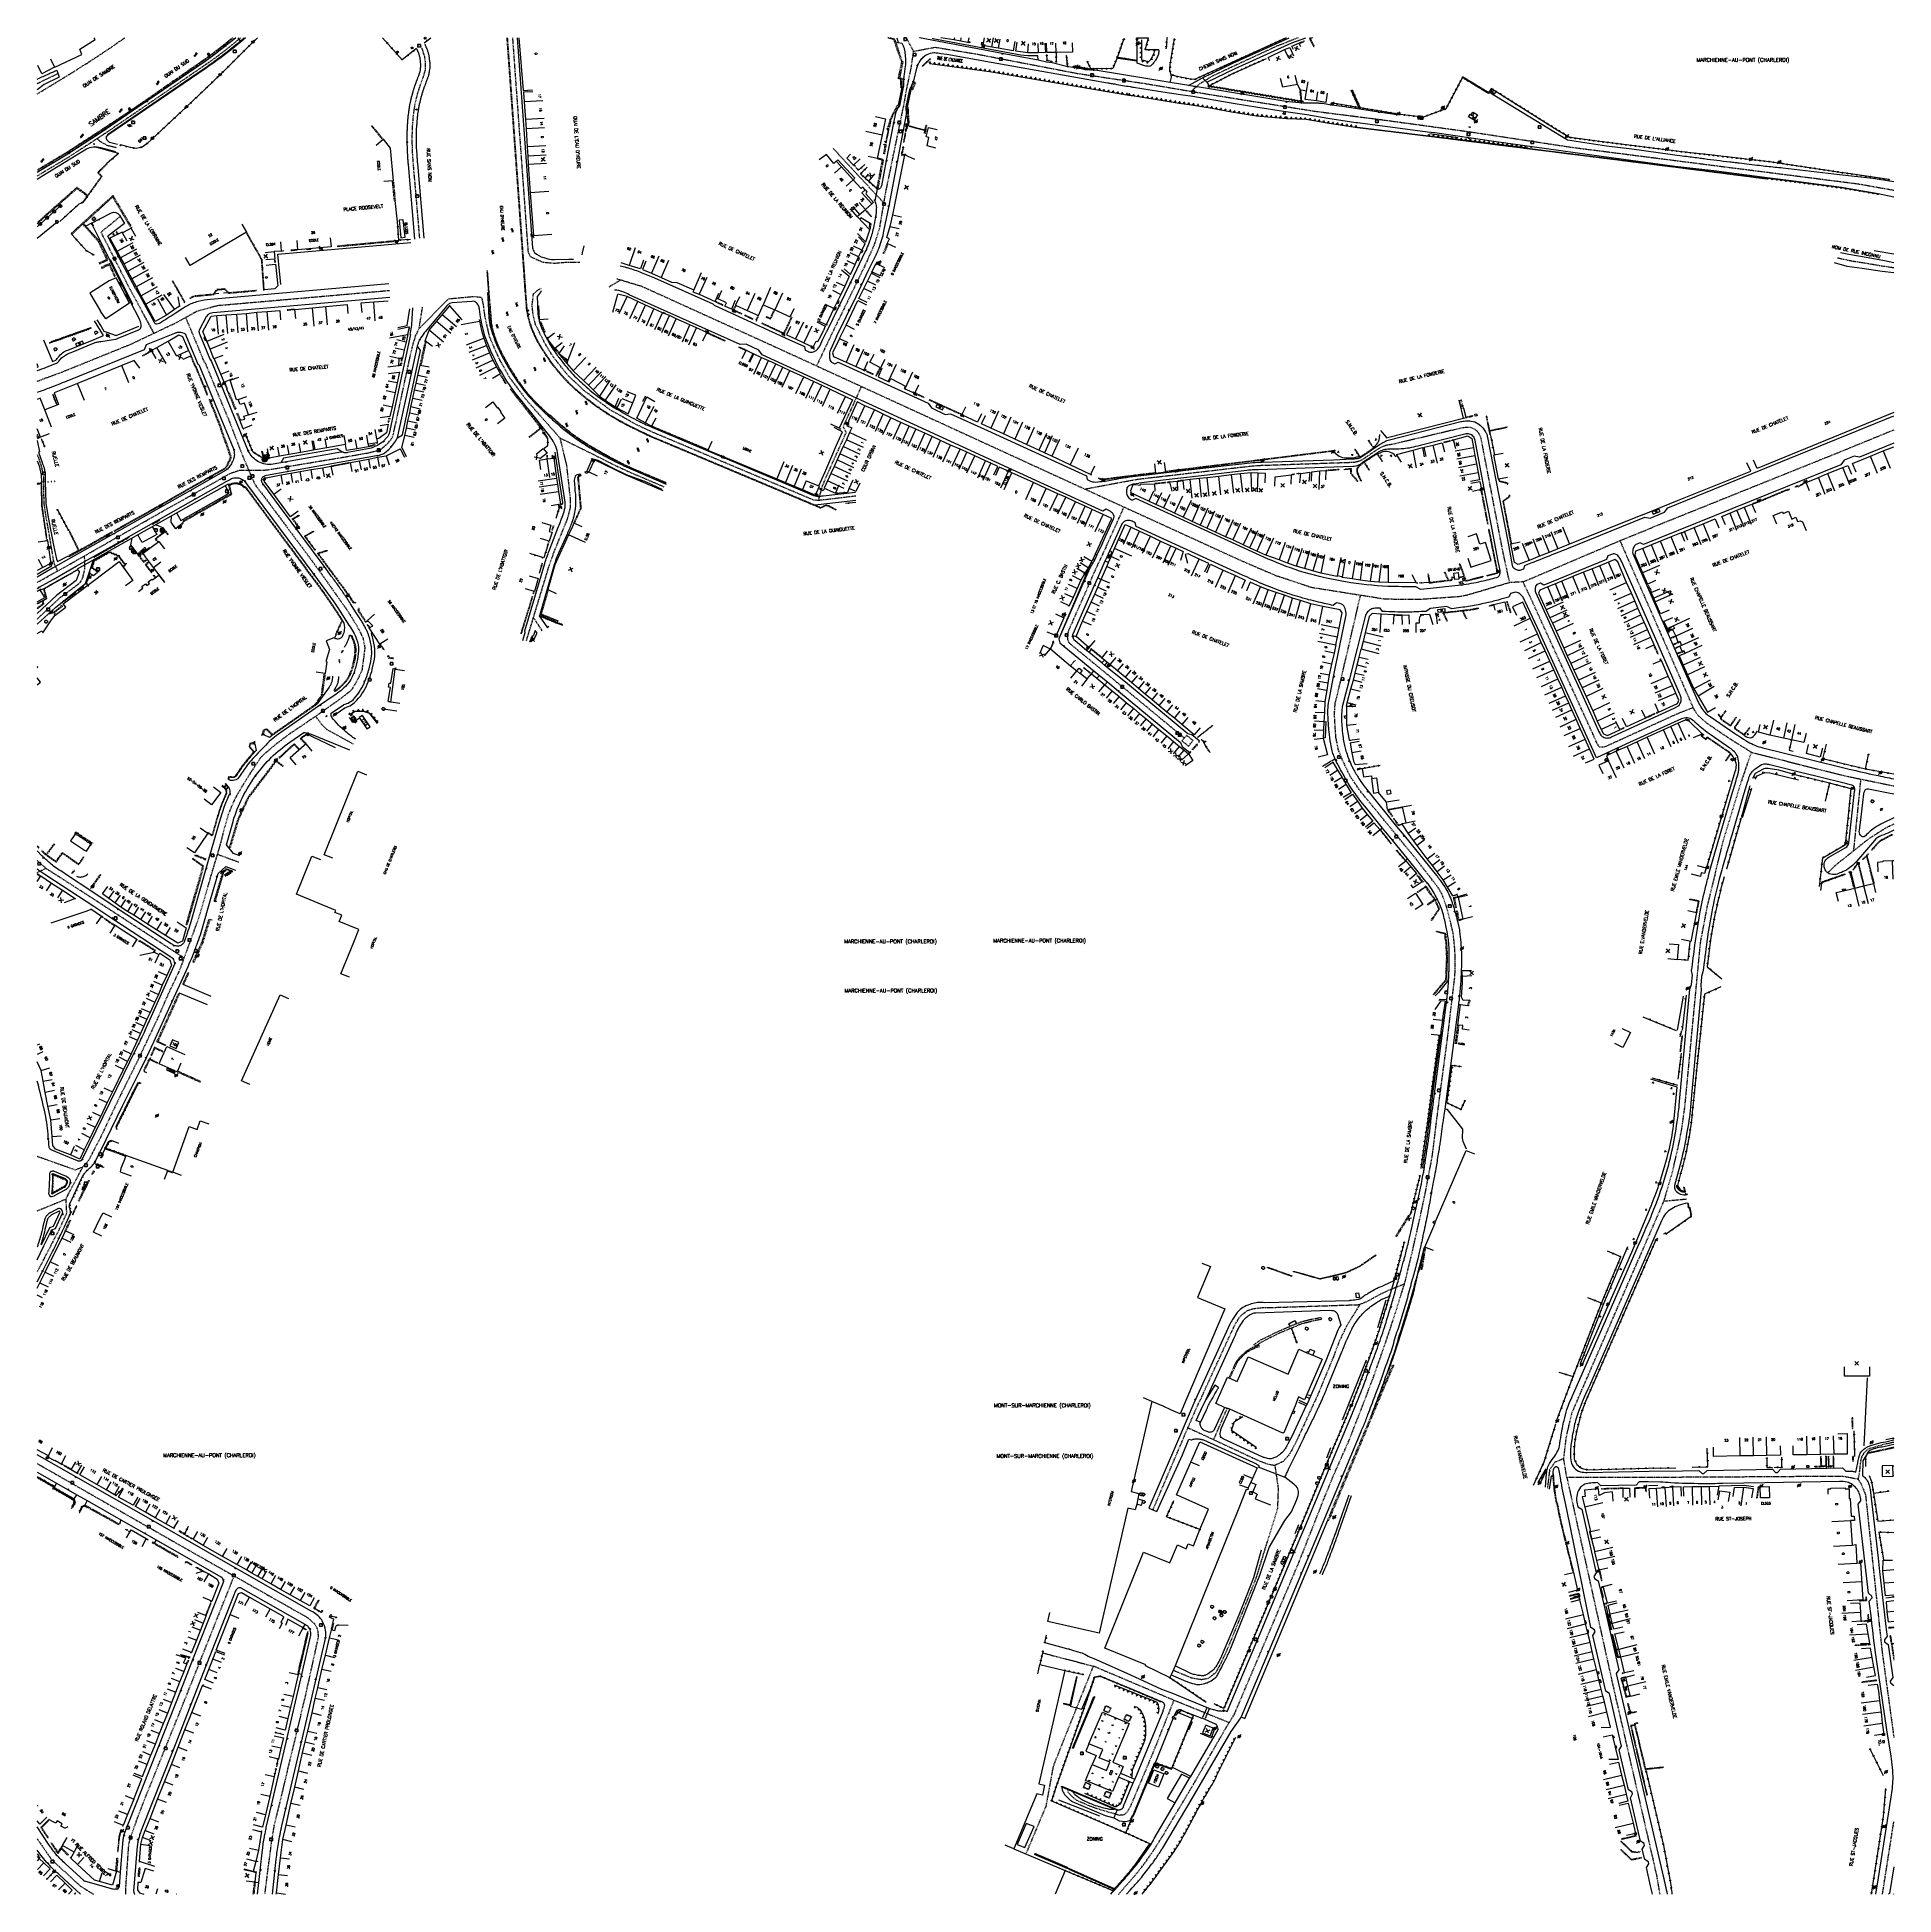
# Model space of a CAD drawing. Header units: millimetres. Extents: x 152000 to 153000, y 121000 to 122000.
import ezdxf
from ezdxf.enums import TextEntityAlignment as Align

# ---------------------------------------------------------------- set-up
doc = ezdxf.new("R2010")
doc.units = ezdxf.units.MM
doc.linetypes.add('DASHED', pattern=[0.75, 0.5, -0.25])
doc.layers.get('0').update_dxf_attribs({"linetype": 'CONTINUOUS'})
for name, color, linetype in [('W0001', 6, 'DASHED'), ('W0008', 7, 'CONTINUOUS'), ('W0017', 7, 'CONTINUOUS'), ('W0100', 7, 'CONTINUOUS'), ('W0105', 7, 'CONTINUOUS'), ('W0112', 1, 'DASHED'), ('W0120', 7, 'CONTINUOUS'), ('W0211', 2, 'CONTINUOUS'), ('W0300', 7, 'CONTINUOUS'), ('W0302', 3, 'CONTINUOUS'), ('W0310', 3, 'CONTINUOUS'), ('W0322', 7, 'CONTINUOUS'), ('W0330', 7, 'CONTINUOUS'), ('W0334', 7, 'CONTINUOUS'), ('W0400', 7, 'CONTINUOUS'), ('W0420', 7, 'CONTINUOUS'), ('W0454', 7, 'CONTINUOUS'), ('W0469', 7, 'CONTINUOUS'), ('W0471', 7, 'CONTINUOUS'), ('W0500', 5, 'DASHED'), ('W0700', 7, 'CONTINUOUS'), ('W0980', 7, 'CONTINUOUS'), ('W0984', 7, 'CONTINUOUS'), ('W0989', 7, 'CONTINUOUS'), ('W0991', 7, 'CONTINUOUS'), ('W1102', 7, 'CONTINUOUS')]:
    doc.layers.add(name, color=color, linetype=linetype)
doc.styles.get("Standard").update_dxf_attribs({"font": 'romans.shx', "width": 0.85})

# ---------------------------------------------------------------- blocks, each defined once
blk = doc.blocks.new('t211o')
at = {"color": 0, "linetype": 'Continuous'}
for p, q in [((-0.3, 0.5), (-0.3, 0)), ((0, 1), (0, 0)), ((0.3, 0.5), (0.3, 0))]:
    blk.add_line(p, q, dxfattribs=at)
blk = doc.blocks.new('t500o')
at = {"color": 0, "linetype": 'Continuous'}
for centre, start, end in [((-0.5, 0.625), 216.869898, 323.130102), ((0.5, -0.125), 36.869898, 143.130102), ((0.5, -0.625), 36.869898, 143.130102), ((-0.5, 0.125), 216.869898, 323.130102)]:
    blk.add_arc(centre, 0.625, start, end, dxfattribs=at)
blk = doc.blocks.new('t991o')
at = {"color": 0, "linetype": 'Continuous'}
for p, q in [((-1, 1), (1, -1)), ((-1, -1), (1, 1))]:
    blk.add_line(p, q, dxfattribs=at)
blk = doc.blocks.new('t310o')
at = {"color": 0, "linetype": 'Continuous'}
for centre, start, end in [((-0.5, 0.4), 216.8699, 323.1304), ((0.5, -0.4), 36.8699, 143.1303)]:
    blk.add_arc(centre, 0.625, start, end, dxfattribs=at)
blk = doc.blocks.new('t322o')
at = {"color": 0, "linetype": 'Continuous'}
for radius in [0.25, 0.15]:
    blk.add_circle((0, 0), radius, dxfattribs=at)
blk = doc.blocks.new('T471')
for p, q in [((-0.333334, 0.333334), (-0.333334, -0.333334)), ((-0.333334, 0.333334), (0.333334, 0.333334)), ((-0.333334, 0), (0, 0)), ((0.500001, 0.500001), (1.000002, 1.000002)), ((-0.500001, -0.500001), (-1.000002, -1.000002)), ((-0.333334, -0.333334), (0.333334, -0.333334))]:
    blk.add_line(p, q)
blk.add_ellipse((0, 0), major_axis=(0.471405, 0.471405), ratio=1, start_param=5.4977871438, end_param=11.780972451)
blk = doc.blocks.new('t112o')
at = {"color": 0, "linetype": 'Continuous'}
for p, q in [((-0.5, 0.5), (0.5, 0.5)), ((-0.5, -0.5), (-0.5, 0.5)), ((0.5, 0.5), (0.5, -0.5)), ((0.5, -0.5), (-0.5, -0.5))]:
    blk.add_line(p, q, dxfattribs=at)
blk = doc.blocks.new('T300')
for p, q in [((-0.8, 0.5), (-0.9, 0.3)), ((-0.9, 0.3), (-0.9, 0.2)), ((-0.9, 0.2), (-0.7, 0.1)), ((-0.7, 0.6), (-0.8, 0.5)), ((-0.8, -0.1), (-0.7, 0.1)), ((-0.6, 0.7), (-0.7, 0.6)), ((-0.7, 0.1), (-0.7, 0.1)), ((-0.5, 0.7), (-0.6, 0.7)), ((-0.3, 0.6), (-0.5, 0.7)), ((-0.3, 0.6), (-0.2, 0.7)), ((-0.2, 0.6), (-0.3, 0.6)), ((-0.2, 0.7), (-0.1, 0.8)), ((-0.1, 0.8), (0.1, 0.8)), ((0.1, 0.8), (0.2, 0.7)), ((0.2, 0.7), (0.3, 0.6)), ((0.3, 0.6), (0.4, 0.5)), ((0.5, 0.5), (0.3, 0.5)), ((0.4, 0.5), (0.4, 0.5)), ((0.6, 0.4), (0.5, 0.5)), ((0.6, 0.4), (0.7, 0.3)), ((0.7, 0.3), (0.7, 0.2)), ((0.7, 0.2), (0.7, 0.1)), ((0.7, 0.1), (0.7, -0.2)), ((-0.8, -0.2), (-0.8, -0.1)), ((-0.7, -0.3), (-0.8, -0.2)), ((-0.8, -0.2), (-0.8, -0.2)), ((-0.7, -0.4), (-0.7, -0.3)), ((-0.5, -0.5), (-0.7, -0.4)), ((-0.4, -0.5), (-0.5, -0.5)), ((-0.4, -0.5), (-0.3, -0.5)), ((-0.3, -0.5), (-0.3, -0.4)), ((-0.3, -0.6), (-0.3, -0.5)), ((-0.3, -0.5), (-0.3, -0.5)), ((-0.2, -0.7), (-0.3, -0.6)), ((-0.1, -0.8), (-0.2, -0.7)), ((0.1, -0.8), (-0.1, -0.8)), ((0.2, -0.7), (0.1, -0.8)), ((0.3, -0.5), (0.2, -0.5)), ((0.3, -0.6), (0.2, -0.7)), ((0.2, -0.7), (0.2, -0.7)), ((0.5, -0.4), (0.3, -0.5)), ((0.3, -0.5), (0.3, -0.6)), ((0.3, -0.5), (0.3, -0.5)), ((0.6, -0.3), (0.5, -0.4)), ((0.7, -0.2), (0.6, -0.3)), ((0.6, -0.3), (0.6, -0.3))]:
    blk.add_line(p, q)
blk = doc.blocks.new('T454')
for p, q in [((-0.25, 0.25), (0.25, -0.25)), ((-0.25, -0.25), (0.25, 0.25)), ((0.75, 0.75), (0.375, 0.375)), ((-0.375, -0.375), (-0.75, -0.75))]:
    blk.add_line(p, q)
blk.add_ellipse((0, 0), major_axis=(0.354, 0.354), ratio=1, start_param=5.49778714, end_param=11.78097245)
blk = doc.blocks.new('T420')
for p, q in [((0.7, 0.7), (-0.8, 0.7)), ((-0.8, 0.7), (-0.8, -0.8)), ((0.7, 0.7), (0.7, -0.8)), ((0.7, -0.8), (-0.8, -0.8))]:
    blk.add_line(p, q)
blk.add_ellipse((0, 0), major_axis=(-0.53, 0.53), ratio=1, start_param=3.926991, end_param=10.210176)
blk = doc.blocks.new('T400')
for p, q in [((-0.15, 0.3), (0.15, 0.3)), ((-0.15, -0.25), (-0.15, 0.3)), ((-0.15, 0.15), (0.15, 0.15)), ((-0.15, 0), (0.15, 0)), ((0.15, 0.3), (0.15, -0.25)), ((-0.15, -0.15), (0.15, -0.15)), ((-0.15, -0.25), (-0.15, -0.3)), ((-0.15, -0.3), (0.15, -0.3)), ((0.15, -0.3), (0.15, -0.25))]:
    blk.add_line(p, q)
blk = doc.blocks.new('t330o')
at = {"color": 0, "linetype": 'Continuous'}
for p, q in [((0.25, -0.25), (-0.25, 0.25)), ((-0.25, -0.25), (0.25, 0.25)), ((-0.25, 0.25), (-0.25, -0.25)), ((0.25, 0.25), (-0.25, 0.25)), ((0.25, -0.25), (0.25, 0.25)), ((-0.25, -0.25), (0.25, -0.25)), ((-0.25, -0.25), (-0.25, -0.25))]:
    blk.add_line(p, q, dxfattribs=at)
blk = doc.blocks.new('t105o')
for p, q in [((-0.5, 0), (0.5, 0)), ((0.5, 0), (0.2, 0.1)), ((0.5, 0), (0.2, -0.1))]:
    blk.add_line(p, q)
blk = doc.blocks.new('T469')
at = {"color": 0, "linetype": 'Continuous', "flags": 128}
for points in [[(-0.4, 0.4), (0.4, -0.4)], [(-0.4, -0.4), (0.4, 0.4)]]:
    blk.add_lwpolyline(points, dxfattribs=at)
at = {"color": 0, "linetype": 'Continuous'}
blk.add_circle((0, 0), 0.5, dxfattribs=at)

msp = doc.modelspace()

# ---------------------------------------------------------------- linework, layer by layer
at = {"layer": 'W0001'}
for p, q in [((152000.9, 121975.8), (152011.2, 121980.7)), ((152000, 121975.2), (152000.9, 121975.8))]:
    msp.add_line(p, q, dxfattribs=at)
for points in [[(152109.6, 122000, -0.023191), (152091.3, 121985.9), (152055, 121961), (152035.3, 121947.6), (152016.5, 121935.4), (152000, 121925.5)], [(152042.7, 121940.7), (152038.4, 121941.8, -0.067956), (152032.2, 121945.6)]]:
    msp.add_lwpolyline(points, format="xyb", dxfattribs=at)
at = {"layer": 'W0001', "flags": 128}
for points in [[(152256, 122000), (152264.4, 121884.4), (152265.6, 121882.1), (152272.4, 121879.1), (152278.7, 121878.6), (152286.4, 121879.2), (152291, 121879.1), (152292.2, 121879.1), (152292.2, 121879.1)], [(152468.1, 122000), (152468.9, 121998.4), (152471.9, 121992.7), (152470.6, 121983.9), (152468, 121971.4), (152466.6, 121963.5), (152456.8, 121916.3), (152453.6, 121897.4), (152450.8, 121888.4), (152446.4, 121878.5), (152443.4, 121872.3), (152427.9, 121840.3)], [(152679.2, 122000), (152667.3, 121995.3), (152632.7, 121979.2), (152625.8, 121974.9), (152621.6, 121971.1)], [(152206.6, 121995.3), (152207.6, 121993.2), (152208.6, 121989.7), (152209, 121986.6), (152208.9, 121982.4), (152207.7, 121978.4), (152206, 121973.7), (152204.6, 121969.3), (152203.3, 121963.8), (152202.5, 121958.3), (152202, 121952.1), (152201.8, 121945), (152202.1, 121936.6), (152202.9, 121926.6), (152203.7, 121917.9), (152205.9, 121891.8)], [(152471.9, 121992.7), (152483.7, 121994.9), (152505.6, 121991.3), (152560.2, 121980.8), (152597, 121975.3), (152631.9, 121969.4), (152688.4, 121960.4), (152723.1, 121956), (152771.3, 121949.4), (152826.6, 121941), (152980.9, 121921.3), (153000, 121917.9)], [(152428.8, 121940.3), (152455.9, 121911.1)], [(152050.6, 121863.4), (152034.4, 121895.3), (152044.8, 121903.8)], [(152308.1, 121865.9), (152314.4, 121869.6), (152314.4, 121869.6)], [(152312.2, 121870.2), (152312.2, 121870.2), (152325.7, 121866.1), (152397.7, 121833.4), (152461.5, 121804.1), (152544, 121766.2), (152564.5, 121756.8), (152585.4, 121747.2), (152591.8, 121744.3), (152647.5, 121718.8), (152667, 121710.4), (152686.3, 121704), (152712.8, 121699.8), (152726.1, 121697.7), (152745.3, 121697.6), (152767.4, 121699.2), (152767.4, 121699.2)], [(152000, 121815), (152013.3, 121819.9), (152050.6, 121835), (152062.8, 121840.8), (152074.6, 121846.4), (152080, 121849.4), (152086, 121852.7), (152097.1, 121855.8), (152132.6, 121858.9), (152189.7, 121863.9)], [(152050.6, 121863.4), (152059, 121847.8), (152062.8, 121840.8), (152062.8, 121840.8)], [(152204.1, 121839.9), (152205.7, 121843.3), (152217.2, 121855.1), (152221.7, 121859.4), (152235.4, 121860.7), (152239.3, 121860.2), (152240.2, 121856.3), (152241, 121850.1), (152243.4, 121839.3), (152248.8, 121827), (152254.2, 121817.3), (152263.3, 121805.1), (152276.1, 121790.6), (152281.5, 121784.5), (152285.1, 121769.6), (152287.1, 121751.4), (152287.1, 121746.7), (152285.4, 121740.5), (152278.3, 121723), (152275.7, 121715.8), (152263.3, 121674.9), (152263.3, 121674.9)], [(152440.9, 121753.1), (152420.7, 121750.7), (152418.1, 121751), (152331.5, 121787.5), (152322.9, 121791.5), (152308.5, 121799.6), (152294.6, 121809.9), (152285.9, 121818.1), (152277.7, 121828.4), (152273.3, 121835.7), (152268.4, 121845.6), (152267.1, 121851), (152266.6, 121855.8), (152267.3, 121862.1), (152270, 121864.3), (152271.5, 121865.1)], [(152090.2, 121825), (152084.2, 121839.4), (152080, 121849.4), (152080, 121849.4)], [(152205.7, 121843.3), (152207.6, 121855)], [(152000, 121706.6), (152018.8, 121717.1), (152046, 121732.6), (152069.3, 121745.9), (152095.3, 121760.4), (152104.3, 121765.5), (152108.8, 121767), (152112.6, 121767.1), (152118.6, 121767), (152123.7, 121767.2), (152127.4, 121767.8), (152163.3, 121773.8), (152166.2, 121774.3), (152179.4, 121776.6), (152182.2, 121777.3), (152185.2, 121778.4), (152187.1, 121779.9), (152188.8, 121781.5), (152190.3, 121783.2), (152191.4, 121784.9), (152191.8, 121786.2), (152194.2, 121797.2), (152200.9, 121828.3), (152202.2, 121833.9), (152204, 121839.9)], [(152427.9, 121840.3), (152424.4, 121833), (152419.8, 121823.3), (152419.8, 121823.3)], [(152090.2, 121825.5), (152103.7, 121792.8), (152110.3, 121775.6), (152116.2, 121761.8), (152117.5, 121759), (152121.2, 121754.3), (152146, 121721), (152153.4, 121710.8), (152166.8, 121691.9), (152172.2, 121683.2), (152175.4, 121676.9), (152176.5, 121671.3), (152176.1, 121668.3), (152174.9, 121659.3), (152172.4, 121653.9), (152169.2, 121648.5), (152162.1, 121643), (152146.8, 121632.3), (152135.2, 121624.5), (152127.8, 121618.8), (152120.7, 121612.7), (152115.3, 121604.6), (152110.5, 121597), (152106.3, 121589.7), (152102.9, 121581.6), (152100.5, 121573.1), (152098.1, 121563.8), (152094.2, 121550.8), (152087.9, 121529), (152086.4, 121524.3), (152076.6, 121497.5), (152071.2, 121486.3), (152065.1, 121472.3), (152054.6, 121450), (152043.9, 121428.4), (152034.2, 121407.8), (152027.4, 121394.8), (152024.5, 121391.6), (152020.5, 121390.1), (152000, 121397.4)], [(152443.9, 121812.2), (152440.4, 121804.4), (152434, 121790.4), (152435.7, 121787.5), (152425, 121763.7), (152422.6, 121757.9), (152420.7, 121750.7), (152420.7, 121750.7)], [(152793.1, 121706.5), (152789.5, 121722.9), (152777.6, 121784.8), (152776.2, 121787.4), (152774.4, 121789.1), (152771.7, 121790.1), (152769.1, 121790), (152767.8, 121789.9), (152729.7, 121780.9), (152726.5, 121780.4), (152723.7, 121779.3), (152722.4, 121778.6), (152713.6, 121772.6), (152711.5, 121771.7), (152709.3, 121771.2), (152659, 121769.5), (152654.7, 121769.2), (152650.1, 121768.7), (152626.7, 121766), (152592.4, 121762), (152592.4, 121762)], [(153000, 121788.7), (152969.7, 121776.3), (152869.7, 121736.1), (152869.7, 121736.1)], [(152281.5, 121784.5), (152301.1, 121774.8), (152310.4, 121770.1), (152319.2, 121766), (152337.7, 121758.1), (152337.7, 121758.1)], [(152000, 121775.6), (152002, 121769.9), (152003.4, 121763.7), (152003.3, 121760.2), (152003.6, 121749.1), (152004.6, 121742.2), (152006.2, 121733.4), (152008.9, 121717.3), (152010.2, 121714.4), (152010.7, 121713.4), (152011, 121712.7)], [(152592.4, 121762), (152584.2, 121760.5), (152564.5, 121756.8), (152564.5, 121756.8)], [(152576, 121726.4), (152581.6, 121738.8), (152585.4, 121747.2), (152585.4, 121747.2)], [(152923.3, 121615.1), (152911.9, 121622.2), (152906.8, 121625.6), (152899.3, 121630.8), (152894.3, 121635.2), (152891.9, 121639.1), (152883.6, 121635.9), (152843.9, 121617.8), (152841.6, 121617.8), (152840.3, 121619.6), (152837.8, 121625.2), (152803.6, 121700), (152800.3, 121706.9), (152852.5, 121729.1), (152856.4, 121720.1), (152868.6, 121692.3), (152891.9, 121639.1), (152891.9, 121639.1)], [(152852.5, 121729.1), (152869.7, 121736.1), (152869.7, 121736.1)], [(152000, 121686.8), (152003, 121689.7), (152012.2, 121698.3), (152017.6, 121702.3), (152022.3, 121705.8), (152023.5, 121707.1), (152024.7, 121709.6), (152025.6, 121713.6), (152025.7, 121718.9), (152025.5, 121720), (152025.5, 121720.9)], [(152576, 121726.4), (152569.7, 121713), (152564.8, 121701.8), (152555.4, 121680.5), (152554.8, 121678.3), (152554.9, 121675.9), (152555.9, 121673.9), (152557.5, 121672.6), (152571.3, 121661.3), (152617.9, 121622.8)], [(152706.3, 121671.8), (152710.2, 121688.6), (152712.8, 121699.8), (152712.8, 121699.8)], [(152800.3, 121706.9), (152793.1, 121706.5), (152769.8, 121699.6), (152767.4, 121699.2), (152767.4, 121699.2)], [(152272, 121680.6), (152269.3, 121684.7), (152267.2, 121687.7), (152267.2, 121687.7)], [(152582.4, 121000), (152582.5, 121000.1), (152588.5, 121006.9), (152592.6, 121011.7), (152597.1, 121017.5), (152601.7, 121024.2), (152605.8, 121030.7), (152622.6, 121058.9), (152639.8, 121088.8), (152644.7, 121096.7), (152679.5, 121178.6), (152693.1, 121213.1), (152698.7, 121226.7), (152706.6, 121244.5), (152713, 121260.9), (152719.5, 121277.9), (152724.5, 121292.1), (152728.9, 121305), (152732.1, 121314.9), (152736.8, 121330), (152740.5, 121345.4), (152745.2, 121366.2), (152747.8, 121378.5), (152751.4, 121397.5), (152754.6, 121423.3), (152759.6, 121460.9), (152762.7, 121487.1), (152763.6, 121494.6), (152763.8, 121501.4), (152763.6, 121508.8), (152762.7, 121517.5), (152761.2, 121524), (152758.9, 121532.5), (152756.8, 121538.4), (152754.9, 121541.8), (152750.1, 121548), (152742.2, 121558.2), (152712.7, 121594.1), (152709.9, 121598.2), (152707.2, 121602.1), (152705.6, 121605.6), (152702.9, 121611.2), (152700.9, 121616.3), (152699.5, 121623.1), (152699.1, 121629.3), (152698.7, 121635.6), (152699.1, 121641.4), (152700.3, 121646), (152706.3, 121671.8)], [(152170.4, 121619.4), (152156, 121627.4), (152153.7, 121629.6), (152149.9, 121634.5)], [(152876.2, 121373.4), (152880.8, 121389.1), (152884.4, 121404.9), (152885.9, 121412.8), (152887.5, 121424.5), (152895.9, 121512.7), (152899.7, 121532.7), (152908.1, 121567.3), (152917.3, 121597.5), (152923.3, 121615.1), (152950.6, 121608.2), (152950.6, 121608.2)], [(152950.6, 121608.2), (152975.3, 121602.1), (152982.1, 121600.7), (153000, 121597)], [(152982.1, 121600.7), (152981.4, 121593.3), (152978.9, 121568.4), (152978.2, 121561.9), (152978.2, 121561.9)], [(153000, 121576.4), (152996, 121574.5), (152986.6, 121568.6), (152978.2, 121561.9), (152969.7, 121555.2), (152964.4, 121550.2), (152964.4, 121550.2)], [(152108.7, 121555.8), (152097, 121560.1)], [(152079.1, 121504.3), (152016.6, 121545), (152005.4, 121552.1), (152000.9, 121555.9), (152000, 121556.9)], [(152000, 121550.3), (152004.8, 121552.7)], [(152000, 121368.1), (152015.4, 121374.4), (152024.5, 121391.6)], [(152015.4, 121374.4), (152015.8, 121366.7), (152011.6, 121357.6), (152000, 121335.2)], [(152822.2, 121234.6), (152823.6, 121246.1), (152826.6, 121259.2), (152852.3, 121318.5), (152871.3, 121362.1), (152876.2, 121373.4), (152888.3, 121374.5), (152888.3, 121374.5)], [(152736.4, 121328.7), (152728, 121325.3), (152723.9, 121323.4), (152719.8, 121321.2), (152715.7, 121319), (152712.4, 121317.6), (152705.2, 121306), (152701.1, 121297.4), (152698.2, 121289.5), (152689.6, 121268.7), (152677.7, 121242.9), (152674.8, 121237.5), (152671.3, 121233.2), (152666.6, 121231)], [(152601, 121207.1), (152619.7, 121251.1), (152624.5, 121262.1), (152627.3, 121268), (152631.1, 121276.4), (152643.2, 121302.7), (152645.3, 121307.1), (152647.4, 121310.5), (152649.5, 121312.7), (152651.8, 121314.4), (152655.3, 121315.5), (152659.8, 121316), (152663.6, 121316), (152712.4, 121317.6)], [(152640.8, 121261.7), (152633.6, 121244.9)], [(152619.8, 121251.3), (152658.1, 121233.5), (152662.5, 121231.8), (152666.6, 121231), (152668.4, 121218.5), (152668, 121207.6), (152661, 121185.1), (152656.9, 121171.7), (152656.1, 121169.4), (152653.1, 121161.8), (152641.2, 121132.4), (152637.4, 121124.1), (152634.7, 121119.3), (152630.7, 121116.2), (152627.1, 121115.5), (152621.9, 121116.4), (152611.8, 121120.6)], [(153000, 121243.4), (152999.9, 121243.4), (152994.7, 121242.3), (152986.2, 121239.8), (152984.1, 121238), (152982.6, 121235.5), (152982, 121232.9), (152981.3, 121226.5), (152980.7, 121223.5), (152982.2, 121221.4), (152984.7, 121215.4), (152993.7, 121130.4), (153000, 121084.5)], [(152000, 121232), (152081.3, 121185.5), (152145.5, 121149.1), (152149.4, 121145.7), (152151, 121142.6), (152151.4, 121138.7), (152144.1, 121105.6), (152127.5, 121036.5), (152126, 121027.3), (152124.1, 121012.8), (152122.5, 121000)], [(152823.9, 121224.4), (152822.2, 121234.6), (152817.4, 121232.7), (152814.6, 121228.6), (152813.4, 121218.7), (152813.4, 121218.7)], [(152980.7, 121223.5), (152972.4, 121225.1), (152898.7, 121224.6), (152823.9, 121224.4), (152848.7, 121112.4), (152872.1, 121010.6), (152873.9, 121000)], [(152047.8, 121000), (152047.7, 121002.7), (152049.4, 121027.2), (152051.8, 121035), (152057.5, 121050.1), (152079.3, 121104.2), (152106.1, 121171.4)], [(152541.5, 121130), (152568.8, 121122.9), (152547.2, 121068.9), (152543.3, 121047.4), (152532.5, 121021.7)], [(152642, 121092.4), (152612.4, 121104.4), (152568.8, 121122.9)], [(152612.2, 121104.5), (152601.4, 121077.3), (152589.4, 121048.7), (152587.2, 121044.3), (152585.3, 121042.7), (152582.9, 121042.5), (152576.3, 121044.4), (152571, 121046), (152567, 121047.5), (152560, 121050.5), (152557.1, 121052.8), (152555.4, 121054.7), (152555, 121056.4)], [(152993.9, 121000), (153000, 121039.1)], [(152000, 121029.9), (152007.8, 121018.6), (152023.3, 121004.4), (152030.3, 121000)]]:
    msp.add_lwpolyline(points, dxfattribs=at)
at = {"layer": 'W0001'}
msp.add_lwpolyline([(152969.7, 121881.5), (152976.1, 121880), (152983.9, 121878.8), (152993.2, 121877.2), (153000, 121876.2)], dxfattribs=at)
at = {"layer": 'W0001', "flags": 128}
msp.add_lwpolyline([(152620.1, 121618.4), (152622.6, 121621.4), (152619.1, 121624.3), (152616.6, 121621.3)], close=True, dxfattribs=at)
at = {"layer": 'W0008'}
for p, q in [((152001.1, 121978.2), (152001.8, 121978.5)), ((152001.8, 121978.5), (152002.6, 121978.9)), ((152002.6, 121978.9), (152003.3, 121979.2)), ((152003.3, 121979.2), (152004, 121979.5)), ((152011.9, 121978.8), (152003.7, 121974.8)), ((152004, 121979.5), (152004.7, 121979.9)), ((152004.7, 121979.9), (152005.5, 121980.2)), ((152005.5, 121980.2), (152006.2, 121980.5)), ((152006.2, 121980.5), (152006.9, 121980.9)), ((152006.9, 121980.9), (152007.7, 121981.2)), ((152007.7, 121981.2), (152008.4, 121981.5)), ((152008.4, 121981.5), (152009.1, 121981.9)), ((152009.1, 121981.9), (152009.9, 121982.2)), ((152009.9, 121982.2), (152010.6, 121982.6)), ((152010.6, 121982.6), (152011.9, 121978.8)), ((152000, 121977.7), (152000.4, 121977.9)), ((152003.7, 121974.8), (152000, 121971.9)), ((152000.4, 121977.9), (152001.1, 121978.2))]:
    msp.add_line(p, q, dxfattribs=at)
for points in [[(152107, 122000, -0.02121), (152090.4, 121987.2), (152054.1, 121962.4), (152034.4, 121949), (152015.6, 121936.8), (152000, 121927.4)], [(152043.2, 121942.5), (152039, 121943.6, -0.334247), (152037.3, 121947), (152038.1, 121947.6), (152037.9, 121947.9), (152086.8, 121981.3, 0.029117), (152111.5, 122000)], [(152000, 121923.9), (152002.5, 121925.4), (152026.5, 121940.2, -0.166164), (152034.2, 121940.9), (152042.2, 121938.8)], [(152051.1, 121856.3), (152051.5, 121856.5), (152039.6, 121880.2), (152039.3, 121880.1), (152029.2, 121900.1), (152033.7, 121902.4), (152040, 121905.7, -0.332803), (152044.4, 121904.5), (152047, 121900), (152038, 121893.1)]]:
    msp.add_lwpolyline(points, format="xyb", dxfattribs=at)
at = {"layer": 'W0008', "flags": 128}
for points in [[(152258.5, 122000), (152265.5, 121903.8), (152266.8, 121886.9, 0.1551), (152267.9, 121884.4, 0.127), (152272.9, 121881.6, 0.0758), (152277.1, 121880.5, 0.0244), (152278.7, 121880.5), (152286.4, 121880.8), (152288.8, 121880.8)], [(152463.1, 122000), (152463.7, 121997.4), (152465.7, 121997.1, -0.028649), (152466.9, 121994.3, -0.054106), (152467.3, 121992.7, -0.011719), (152467.6, 121989, -0.018682), (152467.7, 121986.7, -0.023711), (152467.7, 121986.2, -0.007637), (152467.5, 121984.7), (152466.9, 121980.3), (152466.8, 121979.3, 0.018603), (152466.7, 121978.9, 0.003532), (152466.6, 121977.3, 0.025228), (152466.6, 121974.4, -0.06545), (152466.5, 121973.3), (152464.4, 121963.4), (152463.8, 121962.5), (152462.6, 121960.4), (152462.3, 121959.4), (152461.3, 121954.2), (152457.3, 121933.8), (152454.7, 121920.2, -0.082824), (152454.4, 121919.5, -0.082824), (152454, 121918.9, -0.079347), (152453.4, 121918.5, -0.079347), (152452.7, 121918.4), (152452.5, 121918.4), (152451.1, 121912.1, -0.032898), (152451.8, 121909.7, -0.068438), (152452, 121908.6, -0.014296), (152451.8, 121905.3, -0.021004), (152451.5, 121903.1, -0.014241), (152450.4, 121897.5, -0.020709), (152449.4, 121893.7, -0.010616), (152448.3, 121890.4, -0.008186), (152446.7, 121886.3, -0.013849), (152446.6, 121886, -0.003537), (152446, 121884.8), (152438, 121868.1), (152431.9, 121855.6), (152425.2, 121841.5)], [(152610.3, 121975.9), (152569.9, 121982.6), (152569.3, 121982.7), (152566.9, 121982.7, -0.0119), (152566.2, 121982.7, -0.0119), (152565.5, 121982.7, -0.018146), (152564.5, 121982.8, -0.018146), (152563.4, 121983), (152554.4, 121984.5), (152553.6, 121984.7), (152546.7, 121986.4), (152543.7, 121986.9), (152539.1, 121987.9), (152519.7, 121991.5), (152475.2, 122000)], [(152603.8, 121993.5), (152604.2, 121993.1, -0.033427), (152603.9, 121991.2, -0.055103), (152603.5, 121990, -0.023869), (152602.4, 121988, -0.031034), (152601.3, 121986.4, -0.050798), (152599.8, 121984.9, -0.148384), (152599.2, 121984.6, -0.06383), (152598.4, 121984.6, -0.02165), (152596, 121985, -0.010789), (152595.2, 121985.3, -0.027687), (152594.9, 121985.4), (152592.4, 121986.3), (152592.5, 121998.8)], [(152208.4, 121892), (152205, 121932.2), (152205, 121932.5), (152204.9, 121932.7), (152204.9, 121933), (152204.9, 121933.2), (152204.9, 121933.5), (152204.9, 121933.7), (152204.8, 121934), (152204.8, 121934.2), (152204.8, 121934.4), (152204.8, 121934.7), (152204.8, 121934.9), (152204.7, 121935.2), (152204.7, 121935.4), (152204.7, 121935.7), (152204.7, 121935.9), (152204.7, 121936.2), (152204.6, 121936.4), (152204.6, 121936.6), (152204.6, 121936.9), (152204.6, 121937.1), (152204.6, 121937.4), (152204.6, 121937.6), (152204.6, 121937.9), (152204.5, 121938.1), (152204.5, 121938.3), (152204.5, 121938.6), (152204.5, 121938.8), (152204.5, 121939.1), (152204.5, 121939.3), (152204.5, 121939.6), (152204.5, 121939.8), (152204.4, 121940.1), (152204.4, 121940.3), (152204.4, 121940.5), (152204.4, 121940.8), (152204.4, 121941), (152204.4, 121941.3), (152204.4, 121941.5), (152204.4, 121941.8), (152204.4, 121942), (152204.4, 121942.3), (152204.4, 121942.5), (152204.4, 121942.7), (152204.3, 121943), (152204.3, 121943.2), (152204.3, 121943.5), (152204.3, 121943.7), (152204.3, 121944), (152204.3, 121944.2), (152204.3, 121944.4), (152204.3, 121944.7), (152204.3, 121944.9), (152204.3, 121945.2), (152204.3, 121945.4), (152204.3, 121945.6), (152204.3, 121945.9), (152204.3, 121946.1), (152204.3, 121946.4), (152204.3, 121946.6), (152204.3, 121946.8), (152204.3, 121947.1), (152204.3, 121947.3), (152204.3, 121947.5), (152204.3, 121947.8), (152204.3, 121948), (152204.3, 121948.3), (152204.3, 121948.5), (152204.3, 121948.7), (152204.3, 121949), (152204.3, 121949.2), (152204.4, 121949.4), (152204.4, 121949.7), (152204.4, 121949.9), (152204.4, 121950.1), (152204.4, 121950.4), (152204.4, 121950.6), (152204.4, 121950.8), (152204.4, 121951.1), (152204.4, 121951.3), (152204.4, 121951.5), (152204.5, 121951.8), (152204.5, 121952), (152204.5, 121952.2), (152204.5, 121952.5), (152204.5, 121952.7), (152204.5, 121953), (152204.5, 121953.2), (152204.6, 121953.5), (152204.6, 121953.7), (152204.6, 121954), (152204.6, 121954.2), (152204.6, 121954.4), (152204.7, 121954.7), (152204.7, 121954.9), (152204.7, 121955.2), (152204.7, 121955.4), (152204.7, 121955.6), (152204.8, 121955.9), (152204.8, 121956.1), (152204.8, 121956.4), (152204.8, 121956.6), (152204.9, 121956.8), (152204.9, 121957.1), (152204.9, 121957.3), (152204.9, 121957.6), (152205, 121957.8), (152205, 121958), (152205, 121958.3), (152205, 121958.5), (152205.1, 121958.7), (152205.1, 121959), (152205.1, 121959.2), (152205.1, 121959.4), (152205.2, 121959.7), (152205.2, 121959.9), (152205.2, 121960.1), (152205.3, 121960.4), (152205.3, 121960.6), (152205.3, 121960.8), (152205.4, 121961.1), (152205.4, 121961.3), (152205.5, 121961.5), (152205.5, 121961.8), (152205.5, 121962), (152205.6, 121962.2), (152205.6, 121962.5), (152205.7, 121962.7), (152205.7, 121962.9), (152205.7, 121963.1), (152205.8, 121963.4), (152205.8, 121963.6), (152205.9, 121963.8), (152205.9, 121964), (152206, 121964.3), (152206, 121964.5), (152206.1, 121964.7), (152206.1, 121964.9), (152206.2, 121965.2), (152206.2, 121965.4), (152206.3, 121965.6), (152206.3, 121965.9), (152206.4, 121966.1), (152206.4, 121966.3), (152206.5, 121966.5), (152206.6, 121966.8), (152206.6, 121967), (152206.7, 121967.2), (152206.7, 121967.5), (152206.8, 121967.7), (152206.9, 121967.9), (152206.9, 121968.2), (152207, 121968.4), (152207, 121968.6), (152207.1, 121968.8), (152207.2, 121969.1), (152207.2, 121969.3), (152207.3, 121969.5), (152207.4, 121969.8), (152207.4, 121970), (152207.5, 121970.2), (152207.6, 121970.5), (152207.7, 121970.7), (152207.7, 121970.9), (152207.8, 121971.2), (152207.9, 121971.4), (152207.9, 121971.6), (152208, 121971.8), (152208.1, 121972), (152208.1, 121972.2), (152208.2, 121972.4), (152208.3, 121972.6), (152208.4, 121972.8), (152208.4, 121973.1), (152208.5, 121973.3), (152208.6, 121973.5), (152208.7, 121973.8, 0.000088), (152208.7, 121973.8), (152208.8, 121974), (152208.9, 121974.3), (152209, 121974.5), (152209.1, 121974.8), (152209.2, 121975), (152209.3, 121975.3), (152209.4, 121975.6), (152209.5, 121975.8), (152209.5, 121976), (152209.6, 121976.2), (152209.7, 121976.4), (152209.7, 121976.6), (152209.8, 121976.8), (152209.9, 121977.1), (152210, 121977.3, 0.000034), (152210, 121977.3), (152210.1, 121977.5), (152210.2, 121977.8), (152210.3, 121978), (152210.4, 121978.3), (152210.5, 121978.6), (152210.6, 121978.9), (152210.7, 121979.2), (152210.8, 121979.5), (152210.9, 121979.8), (152211, 121980.1), (152211.1, 121980.5), (152211.2, 121980.8), (152211.2, 121981.2), (152211.3, 121981.5), (152211.4, 121981.9), (152211.4, 121982.3), (152211.5, 121982.7), (152211.5, 121983), (152211.5, 121983.3), (152211.6, 121983.7), (152211.6, 121984), (152211.6, 121984.3), (152211.6, 121984.7), (152211.6, 121985), (152211.6, 121985.3), (152211.6, 121985.6), (152211.6, 121985.9), (152211.6, 121986.3), (152211.6, 121986.6), (152211.5, 121986.9), (152211.5, 121987.2), (152211.5, 121987.5), (152211.5, 121987.8), (152211.4, 121988.1), (152211.4, 121988.4), (152211.3, 121988.7), (152211.3, 121989), (152211.3, 121989.3), (152211.2, 121989.6), (152211.2, 121989.9), (152211.1, 121990.2), (152211.1, 121990.5), (152211, 121990.8), (152210.9, 121991.2), (152210.8, 121991.6), (152210.7, 121991.9), (152210.6, 121992.3), (152210.5, 121992.6), (152210.4, 121993), (152210.3, 121993.3), (152210.2, 121993.5), (152210, 121993.8), (152209.9, 121994.1), (152209.8, 121994.3), (152209.7, 121994.6), (152209.6, 121994.8), (152209.5, 121995.1), (152209.4, 121995.4), (152209.2, 121995.7), (152209.1, 121996), (152208.9, 121996.3), (152208.8, 121996.5)], [(152430.6, 121839), (152441.1, 121860.7), (152448, 121875.1), (152450.8, 121880.9, 0.016146), (152452.3, 121883.9, 0.016146), (152453.5, 121886.9, 0.023045), (152455, 121891.3, 0.023045), (152456.1, 121895.8), (152458.8, 121909.4), (152463.3, 121933.1), (152466.6, 121950.3), (152468.3, 121958.6), (152468, 121962.7), (152470, 121972.2), (152472.2, 121976.8), (152473.8, 121983.6, -0.019935), (152474.1, 121984.7, -0.03073), (152474.4, 121985.4, -0.043765), (152475.7, 121987.7, -0.046111), (152477.4, 121989.7, -0.091685), (152479.4, 121991, -0.058166), (152483, 121992, -0.071763), (152483.4, 121992, -0.008852), (152486.9, 121991.6), (152489.9, 121991.1), (152513.9, 121986.9), (152576.5, 121975.8, 0.001516), (152578.5, 121975.4, 0.001516), (152580.5, 121975.1, 0.003082), (152584.6, 121974.3, 0.003082), (152588.7, 121973.7, -0.003171), (152589.6, 121973.5, 0.003171), (152590.5, 121973.4), (152604, 121971.2), (152615.8, 121969.4), (152622.5, 121968.5), (152633.7, 121966.5), (152644.1, 121964.7), (152657.4, 121962.6), (152671.2, 121960.5), (152673.7, 121960.1), (152683.8, 121958.6), (152695.2, 121956.6), (152710.3, 121954.4), (152711.2, 121954.3), (152734.1, 121951.3), (152748.8, 121949.3), (152752.8, 121948.9), (152784.6, 121944.3), (152806.4, 121941.3), (152842.6, 121936.2), (152882.1, 121930.8), (152903, 121928.4), (152931.8, 121924.7), (152943.2, 121923.2), (152971.8, 121919.6), (152991.6, 121916.1), (153000, 121914.3)], [(152746.3, 121957.2), (152734.2, 121958.7), (152732.4, 121958.5), (152722.7, 121959.9), (152704.1, 121962.7), (152697.3, 121963.7), (152692.1, 121964.5, 0.011922), (152691.1, 121964.6, 0.011922), (152690, 121964.7, 0.012052), (152688.9, 121964.8, 0.012052), (152687.8, 121964.8), (152681.7, 121964.8), (152672.4, 121965.6), (152671.4, 121965.9), (152630.3, 121972.6), (152623.5, 121973.7), (152620.1, 121974.3), (152627.6, 121978.4), (152630, 121976.1), (152630.9, 121974.7), (152631, 121972.4)], [(153000, 121922.4), (152988.6, 121924.1), (152970.8, 121926.2), (152940.2, 121929.8, -0.002519), (152931.7, 121930.6, -0.005147), (152927.6, 121931.1, -0.000034), (152916.7, 121932.4, 0.000176), (152914.5, 121932.7, 0.000131), (152911.6, 121933, -0.000028), (152897.8, 121934.7, -0.002961), (152894.9, 121935.1, -0.001144), (152887.3, 121936.1), (152858.8, 121939.9), (152845.3, 121941.6), (152824.2, 121944.9), (152782.8, 121970.1), (152783.6, 121971.3), (152783.1, 121971.7)], [(152314, 121877.2, -0.001987), (152317.3, 121876.3, -0.0016), (152318.3, 121876, -0.0251), (152325.4, 121873.6, -0.0122), (152332.5, 121870.7), (152363.9, 121856.7), (152364.7, 121856), (152404.9, 121837.5), (152413.2, 121833.7), (152413.7, 121831.7), (152415, 121831.1, 0.1528), (152417.5, 121830.7, 0.1479), (152420.1, 121832, 0.0931), (152421.5, 121833.9), (152423.2, 121837.6), (152425.2, 121841.5), (152425.2, 121841.5)], [(152000, 121820.8, 0.024248), (152005.1, 121822.5), (152010.7, 121824.8, 0.1317), (152011.4, 121825.4, -0.0279), (152013.2, 121827.5, -0.0341), (152015.2, 121829, -0.0461), (152019.3, 121830.9), (152030.4, 121835.5, -0.0431), (152032.2, 121836.1, -0.0154), (152034.3, 121836.4), (152042.2, 121837.7, 0.0574), (152043.6, 121838.1), (152054.3, 121842.4, 0.1392), (152055.6, 121843.4, 0.1696), (152056, 121845.5, 0.1024), (152055, 121848.7), (152050.5, 121857.4), (152048.2, 121861.8), (152048.2, 121861.8)], [(152053, 121865), (152055.4, 121860.6), (152063, 121846.8, 0.104), (152063.5, 121846.1, 0.167), (152064.5, 121845.9, 0.1452), (152067, 121847, -0.0037), (152075.3, 121852.2), (152078.1, 121854.1, -0.0279), (152080.9, 121855.8, -0.0529), (152086.7, 121858.1, -0.0471), (152093.3, 121859.2), (152099.4, 121859.8), (152189.5, 121867.6)], [(152190, 121860.1), (152094.7, 121851.8, 0.0598), (152093.2, 121851.5, 0.0445), (152092.7, 121851.3, 0.1406), (152091.1, 121849.6), (152087.2, 121842.4, 0.1761), (152087.2, 121841.3, 0.0456), (152087.8, 121839.7), (152093.4, 121826.2), (152093.4, 121826.2)], [(152242.5, 121862.8), (152242.9, 121856.7), (152243.3, 121849.2, 0.0715), (152245.7, 121839.3, 0.042), (152252.1, 121825.3, 0.0127), (152255.5, 121819.6, 0.0375), (152264.6, 121807, 0.031), (152276.8, 121795, 0.0125), (152283.7, 121789, 0.0319), (152295.3, 121780.7, 0.0097), (152302, 121776.7, 0.0148), (152311.1, 121771.8, 0.0108), (152321, 121767.3), (152338.8, 121759.5), (152338.8, 121759.5)], [(152271.7, 121863.5, 0.183674), (152271.1, 121863), (152269.4, 121860.8, 0.1731), (152269.3, 121860.5), (152269.4, 121856.7, 0.0172), (152269.7, 121851.2, 0.0516), (152270.8, 121846.2, 0.0261), (152272.3, 121842.3, 0.0254), (152275.7, 121835.7, 0.0279), (152280.1, 121829, 0.0044), (152281.1, 121827.7, 0.0232), (152287.8, 121819.5, 0.0233), (152294.8, 121812.8, 0.0106), (152298.7, 121809.3, 0.0149), (152303.2, 121805.9, 0.0171), (152309.9, 121801.4, 0.0066), (152312.9, 121799.5, 0.0126), (152322.6, 121794.2, 0.0013), (152323.3, 121793.9, 0.0196), (152331, 121790.3), (152414.4, 121755), (152417.3, 121753.8, 0.0946), (152420.7, 121753, 0.032), (152423.3, 121753.3), (152440.8, 121755.3), (152440.8, 121755.3)], [(152573.7, 121727.7), (152579.7, 121740.8, 0.1395), (152580, 121742.4, 0.1944), (152578.5, 121744.5, 0.0615), (152575.7, 121746), (152573.9, 121745), (152523, 121768.4), (152390.4, 121829.2), (152388.7, 121831.8), (152381.8, 121835), (152378.7, 121834.7), (152318.9, 121861.6, 0.0074), (152315.5, 121863.1, 0.101174), (152311, 121864.1, 0.060719), (152311, 121864.1, 0.007609)], [(152200.9, 121840.2, 0.015518), (152201.6, 121844.1, 0.0215), (152202, 121848.6), (152202.4, 121854.6)], [(152261.5, 121675.4), (152262.9, 121679.6), (152262.6, 121680.6), (152273.4, 121716.8, -0.0203), (152275.8, 121723.6), (152280.5, 121735.8, 0.0025), (152283.1, 121742.6, 0.0528), (152284.3, 121746.9, 0.0738), (152284.3, 121749.8), (152280.5, 121775.4, 0.0573), (152279.4, 121779.9, 0.0452), (152277.9, 121782.7, 0.0278), (152275.4, 121786.2), (152264.4, 121800.1, 0.0032), (152262, 121803.1, -0.0267), (152253, 121815.1, -0.0337), (152245.6, 121828.6, -0.0326), (152241.2, 121839.4, -0.0422), (152238.6, 121851), (152238.2, 121853.8, 0.0846), (152237.6, 121855.9, 0.1089), (152236.1, 121857.6, 0.0607), (152235.6, 121857.9, 0.1173), (152234.1, 121858), (152223.5, 121857.2, 0.0965), (152222.1, 121856.8, 0.1021), (152220.6, 121855.6), (152209.8, 121842.6, 0.0285), (152207.3, 121839.3, 0.000228), (152207.3, 121839.2, 0.000228)], [(152086.9, 121823.7), (152080.5, 121839.1, 0.0917), (152079.9, 121840.4, 0.1445), (152079.3, 121840.7), (152077.4, 121841.2, 0.1116), (152075.4, 121841.2, 0.0401), (152073.9, 121840.7), (152058.7, 121834.5), (152057.6, 121831.9), (152015.9, 121815, -0.0057), (152006.5, 121811.3, -0.008758), (152000, 121808.9, -0.0244)], [(152003.5, 121837.3), (152008.2, 121825.6), (152010, 121826.4, 0.0039), (152011.4, 121827.9, -0.0567), (152013.7, 121830.3, -0.0605), (152016.6, 121831.8), (152030.7, 121837.5), (152035.8, 121839.6), (152030.8, 121847.6), (152030.8, 121847.6)], [(152201.1, 121840.2), (152189.6, 121786.9, -0.023654), (152189.4, 121786.4, -0.023654), (152189.2, 121785.9, -0.034746), (152188.8, 121785.2, -0.034746), (152188.3, 121784.6, -0.028395), (152187, 121783.2, -0.028395), (152185.6, 121781.9, -0.054275), (152182.4, 121780, -0.054275), (152179, 121778.7), (152167.1, 121776.6, -0.060752), (152166.3, 121776.4, -0.060752), (152165.4, 121776.5, -0.051335), (152164.7, 121776.7, -0.051335), (152164.1, 121777), (152161.6, 121778.6), (152132.7, 121773.6), (152131.2, 121771.1), (152126.1, 121770.2, -0.085356), (152122, 121770.5, -0.085356), (152118.3, 121772.1, -0.070392), (152115.8, 121774.3, -0.070392), (152113.9, 121777.2), (152108.1, 121791.2), (152098.9, 121813.6), (152093.5, 121826.6)], [(152194, 121784.5), (152196.7, 121786.1), (152206.5, 121831.5), (152204.8, 121833.8, -0.023373), (152205.3, 121835.4, -0.023373), (152206, 121836.9, -0.018512), (152206.7, 121838.1, -0.018512), (152207.4, 121839.2)], [(152430.6, 121839), (152427.4, 121832.2, 0.0818), (152426.7, 121829.7, 0.077), (152426.9, 121827, 0.065), (152427.1, 121826.1, 0.069), (152427.8, 121825.2), (152429.7, 121824.3), (152431.5, 121825.3), (152431.5, 121825.3), (152479.9, 121803.1), (152481.6, 121800.6), (152489, 121797.1), (152492, 121797.5), (152511.8, 121788.4), (152565.1, 121764), (152565.5, 121762), (152567.4, 121761.1, 0.1276), (152571.2, 121760.8, 0.023), (152576.1, 121761.4), (152580.1, 121762.1, -0.0024), (152585, 121762.9, -0.0089), (152591.6, 121763.9), (152591.6, 121763.9)], [(152171.4, 121622.2, -0.013168), (152168.8, 121624.1, -0.013168), (152166.3, 121626.1, -0.021833), (152162.3, 121629.8, -0.021833), (152158.7, 121633.9), (152158.4, 121634.8), (152158.3, 121636.1), (152165, 121640.7), (152165.1, 121640.8, 0.153749), (152170.9, 121644.2, 0.092485), (152176.7, 121653.7, 0.027661), (152179, 121661, 0.034895), (152180.1, 121667, 0.064608), (152180, 121671.9, 0.045548), (152178.4, 121678.5, 0.010473), (152177.7, 121680.3, 0.010473), (152176.9, 121681.9, 0.013005), (152175.8, 121684, 0.013005), (152174.6, 121686), (152171.9, 121690.3), (152168.8, 121695.1, 0.003703), (152167, 121697.9, 0.003703), (152165.1, 121700.7, 0.006978), (152161.4, 121706, 0.006978), (152157.6, 121711.1), (152154.5, 121715.3), (152130.6, 121747.6), (152121.5, 121759.9, -0.146091), (152120.9, 121761.3, -0.146091), (152121.2, 121762.9, -0.131614), (152122.2, 121763.9, -0.131614), (152123.6, 121764.3), (152135.6, 121766.5), (152182.8, 121774.9, 0.051832), (152185.9, 121775.7, 0.084189), (152187.6, 121776.7, 0.017493), (152189.9, 121778.8, 0.03242), (152191.1, 121780.1, 0.023263), (152193.1, 121782.8, 0.039793), (152194, 121784.5, 0.026854), (152194.1, 121784.7, 0.008594), (152194.2, 121785.3), (152204.8, 121833.8)], [(152000, 121822.6, 0.000916), (152000.6, 121822.8), (152000, 121824.4)], [(152087, 121824), (152097.3, 121799.1), (152105.8, 121778.6, -0.066138), (152106.2, 121775.3, -0.097287), (152105.8, 121773.2, -0.032889), (152104.6, 121770.5, -0.042756), (152103.3, 121768.6, -0.048961), (152102.5, 121767.7, -0.03306), (152101, 121766.7), (152082.6, 121756.2), (152041.5, 121733), (152008.3, 121714.2), (152000, 121709.5)], [(152591.6, 121763.9), (152627.9, 121768.1), (152648.7, 121770.5, -0.0117), (152654.8, 121771.2, -0.0084), (152659.8, 121771.4), (152698.2, 121772.7), (152708.5, 121773.2, 0.0066), (152710.5, 121773.3, 0.1306), (152713, 121774), (152723, 121780.9, -0.0374), (152725.6, 121782.4, -0.0495), (152728.4, 121783.4), (152766.7, 121793.2, -0.045), (152769.3, 121793.6, -0.0566), (152772.4, 121793.5, -0.0975), (152776, 121792.2, -0.085), (152778.6, 121789.8, -0.0275), (152780.1, 121787.7, -0.0952), (152780.8, 121786.4), (152792.2, 121727.8), (152794.4, 121715.8, 0.1819), (152795.6, 121714.2, 0.106), (152797.6, 121713.2, 0.1365), (152798.7, 121713.2), (152800.7, 121713.9), (152801.3, 121715.8, 0.0021), (152814.5, 121721, 0.0019), (152823.8, 121724.7), (152865.8, 121741.8), (152865.8, 121741.8)], [(152000, 121783.1), (152001.2, 121776.9), (152000.8, 121776.7), (152002.7, 121771.2, -0.019509), (152003.2, 121769.8, -0.019509), (152003.7, 121768.4, -0.024862), (152004.1, 121766.5, -0.024862), (152004.4, 121764.6), (152004.3, 121761), (152004.7, 121749.3), (152005.7, 121742.7), (152008.8, 121726.7), (152010.4, 121719.2), (152010.9, 121717.8), (152016.9, 121720.9)], [(152773, 121785.8, 0.0882), (152771, 121786.7, 0.1018), (152768.9, 121786.5), (152744.9, 121780.4, -0.0091), (152740, 121779.2, -0.0297), (152736, 121778.6, -0.0216), (152730.9, 121778.4), (152730.9, 121778.4, 0.0361), (152727.4, 121778.4, 0.0605), (152724.4, 121777.7, 0.0596), (152721.7, 121776.3), (152714.1, 121771.3, -0.0171), (152712.5, 121770.2, -0.0637), (152710.2, 121769.2, -0.0581), (152708.6, 121769), (152672.8, 121767.8), (152657.7, 121767.3, 0.0117), (152654.6, 121767.2, 0.01), (152651.6, 121766.9), (152625.5, 121763.8), (152606.4, 121761.6), (152593.3, 121760.1), (152593.3, 121760.1)], [(152767, 121705.2, 0.01383), (152777.8, 121707.2, 0.0107), (152786.2, 121709.3, 0.1131), (152787.5, 121710.2, 0.1305), (152787.9, 121711.7, 0.0719), (152787.9, 121713.1), (152786.9, 121718.1), (152783.1, 121738), (152779.4, 121757.2), (152774.5, 121783.1, 0.1151), (152773.7, 121785, 0.0486), (152772.8, 121785.9), (152772.8, 121785.9)], [(152165.4, 121776.5, 0.031818), (152164.9, 121776.7, 0.031818), (152164.3, 121776.8, 0.021953), (152163.9, 121776.8, 0.021953), (152163.5, 121776.8), (152131.2, 121771.1)], [(152000, 121703.4), (152001.1, 121704), (152008.6, 121708.2), (152021, 121715.3), (152044.1, 121728.3), (152085.2, 121751.6), (152102.2, 121761.2), (152103.6, 121761.9, -0.099117), (152105.9, 121762.9, -0.099117), (152108.4, 121762.9, -0.089986), (152110.6, 121762, -0.089986), (152112.3, 121760.5), (152149.1, 121710.9), (152154.4, 121703.6), (152159.7, 121696.2), (152161.9, 121692.9), (152167.9, 121683.6, -0.075778), (152172, 121676.1, -0.098644), (152173, 121669.7, -0.040897), (152172.2, 121663.6, -0.038378), (152170.4, 121657.4, -0.0937), (152166.8, 121651.4, -0.073847), (152159.9, 121645.7), (152151.5, 121639.9), (152134.1, 121627.8, 0.019882), (152127, 121622.6, 0.032487), (152123.1, 121619, 0.003493), (152118.8, 121614.6, 0.004058), (152115.2, 121610.7, 0.029357), (152112.5, 121607.3, 0.01699), (152108.3, 121601.1, -0.087459), (152107.1, 121600.3, -0.087459), (152105.6, 121599.9, -0.087598), (152104.1, 121600, -0.087598), (152102.8, 121600.6)], [(152292.4, 121765), (152290.9, 121764.6, 0.1724), (152289.8, 121763.8, 0.1592), (152289.3, 121761, 0.0166), (152290, 121753, -0.033), (152289.8, 121746.3, -0.0575), (152287.8, 121738.4, -0.0189), (152285.4, 121732.6), (152280.8, 121722.4, 0.0238), (152279.2, 121718.4, 0.0101), (152278.1, 121714.8), (152270.5, 121688.7), (152270.4, 121688.6), (152274.8, 121682.1), (152275.6, 121683.1), (152275.6, 121683.1)], [(152767, 121705.2), (152745.3, 121702.8), (152742.6, 121704.3, -0.0106), (152727.5, 121704.5, -0.0314), (152704.7, 121706.9, -0.0307), (152682.4, 121712, -0.034), (152663.1, 121719.2), (152645.8, 121727), (152591.8, 121751.8), (152589.9, 121750.9, -0.2868), (152588.9, 121751.3, -0.1858), (152586.9, 121754.9, -0.0902), (152587, 121757, -0.2349), (152588.2, 121758.9), (152590.3, 121759.7), (152593.3, 121760.1), (152593.3, 121760.1)], [(152701.7, 121672.6), (152704.9, 121688.3, 0.1211), (152704.6, 121691.9, 0.1346), (152703.3, 121694.5, 0.1487), (152699.8, 121695.6), (152698.1, 121694.2, -0.005), (152690.2, 121696, -0.0075), (152684.8, 121697.3, -0.005), (152681.6, 121698.2, -0.0145), (152670.9, 121701.6, -0.0158), (152659.7, 121705.9, -0.0076), (152649.2, 121710.6), (152591.9, 121736.8), (152591.4, 121738.7, 0.0533), (152589.2, 121739.8, 0.1653), (152586.1, 121739.7, 0.1694), (152584, 121737.8, 0.0245), (152583.6, 121736.9), (152578.4, 121725.2), (152578.4, 121725.2)], [(152873.6, 121730.4), (152865.2, 121727), (152863.4, 121728), (152861.5, 121727.2, 0.1565), (152860.1, 121725.9, 0.0932), (152859.4, 121723.7, 0.1447), (152859.5, 121722.1), (152869.2, 121699.9), (152882.4, 121669.7), (152889.1, 121654.7), (152893.5, 121644.7, 0.0157), (152895.2, 121641.1, 0.0403), (152897.1, 121638, 0.0635), (152899.4, 121635.5, 0.0198), (152901.1, 121634.3), (152912, 121626.9, 0.0209), (152921.4, 121620.8, 0.0321), (152925.2, 121618.9, 0.0352), (152929.5, 121617.5), (152952.1, 121611.9), (152952.1, 121611.9)], [(152573.7, 121727.7), (152570.8, 121721.5), (152569.6, 121718.9), (152569.2, 121718, -0.009914), (152568.8, 121717.4, -0.010044), (152568.5, 121716.8, -0.001127), (152567.7, 121715.4, -0.002775), (152567.3, 121714.8, -0.040429), (152567.1, 121714.5, 0.073523), (152567, 121714.3), (152564, 121707.4), (152550.6, 121677.1), (152550.3, 121676.3), (152550.8, 121674), (152552.9, 121672.3), (152569.2, 121659), (152572.1, 121656.5), (152576.4, 121653), (152582.4, 121648), (152615.8, 121620.4), (152616.7, 121618.3), (152620.8, 121615)], [(152625.9, 121621.2), (152621.9, 121624.5), (152619.7, 121625), (152587.2, 121651.9), (152576.3, 121660.8), (152575, 121661.9), (152573.4, 121663.3), (152566.5, 121669), (152565.2, 121670), (152559, 121675.1), (152558.6, 121675.5, -0.020799), (152558.3, 121675.8, -0.119079), (152558.3, 121675.9), (152557.9, 121677.6, -0.041167), (152557.8, 121677.8, -0.041167), (152557.8, 121678.1, -0.076692), (152557.8, 121678.5, -0.043242), (152558, 121679), (152569.5, 121705.1), (152571.3, 121709.1), (152575.3, 121718.2), (152576.3, 121720.4), (152577.7, 121723.6), (152578.4, 121725.2)], [(152884.3, 121640.4, 0.0585), (152885.2, 121642.2, 0.1309), (152885.5, 121644.5, 0.06), (152884.7, 121646.5), (152868, 121684.7), (152853.3, 121718.1, 0.0641), (152852, 121720.2, 0.1058), (152850.4, 121721.7, 0.2043), (152848.4, 121721.9), (152846, 121721), (152845.3, 121718.9), (152811.5, 121705.2), (152809.7, 121706.2), (152807.7, 121705.4, 0.249), (152806.9, 121703.5, 0.1406), (152807, 121701.4), (152817.1, 121679.2), (152832.6, 121645), (152840.7, 121627.1, 0.0412), (152841.9, 121624.8, 0.1136), (152843.4, 121623.4, 0.1351), (152845.6, 121622.8, 0.102), (152847.9, 121623.4), (152851.6, 121625.1), (152881.6, 121638.8), (152884.3, 121640.4), (152884.3, 121640.4)], [(152812.4, 121219.3), (152813, 121226.7, -0.0441), (152813.4, 121229.4, -0.0369), (152814, 121231, -0.0664), (152816.7, 121235.1, 0.0488), (152819.1, 121238.9, 0.0289), (152820, 121241.3, -0.0139), (152820.8, 121247.4, -0.0175), (152822.4, 121255.2, -0.0231), (152823.9, 121261.1, -0.0232), (152827, 121268.5), (152848, 121316.3), (152863.1, 121350.9, 0.0021), (152867.6, 121361.3, 0.0087), (152871.8, 121371.5, 0.0262), (152878.1, 121390.7, 0.0131), (152880.5, 121400.3, 0.0153), (152883.3, 121416, 0.0147), (152884.4, 121425), (152890.2, 121487.6), (152891, 121490), (152891.5, 121495), (152891.1, 121497.5, -0.0027), (152892.9, 121511.3, -0.0133), (152895.7, 121529.2, -0.0134), (152898.8, 121543.2, -0.0032), (152900.6, 121550.1, -0.007), (152903.4, 121560.3), (152912.7, 121592.3), (152915, 121600, 0.0154), (152916.2, 121603.9, 0.0424), (152916.5, 121606.1, 0.0254), (152916.5, 121608.4, 0.0738), (152915.9, 121612.5, 0.1003), (152914.1, 121615.4, 0.0581), (152911.7, 121617.4), (152901.7, 121624.3, -0.0174), (152897.4, 121627.4, -0.027), (152894.1, 121630.2), (152892.9, 121631.4, 0.0463), (152891.6, 121632.5, 0.1213), (152888.7, 121633.6, 0.1315), (152885.6, 121633.1), (152855.7, 121619.5), (152839.8, 121612.2), (152834.8, 121623.3), (152822.5, 121650.6), (152809.3, 121679.4), (152801.4, 121696.4, 0.039), (152800.3, 121698.6, 0.0614), (152798.9, 121700.1, 0.1182), (152797.1, 121701.2, 0.1369), (152795.6, 121701.2), (152793.5, 121700.6), (152792.7, 121698.7, -0.0004), (152786.9, 121697.1, -0.0121), (152780, 121695.4, -0.0078), (152776.1, 121694.6, -0.006207), (152767.9, 121693.2), (152767.9, 121693.2)], [(152767.9, 121693.2), (152761.9, 121692.3), (152759.1, 121693.6), (152750.5, 121692.6), (152747.9, 121691, -0.0097), (152737.9, 121690.6, -0.0127), (152724.6, 121691), (152723.4, 121692.7), (152721.2, 121692.7, 0.108), (152718.8, 121692.3, 0.0798), (152717, 121691.2, 0.1509), (152715.5, 121688.9), (152710.9, 121671), (152710.9, 121671)], [(152710.9, 121671), (152706.6, 121654), (152703.6, 121642.3), (152703, 121640.4, 0.009332), (152703, 121640, 0.020141), (152702.9, 121639.8, 0.014982), (152702.7, 121638.1, 0.012841), (152702.6, 121636.1, 0.015896), (152702.5, 121633.3, 0.010746), (152702.7, 121629.3, 0.013129), (152703.2, 121623.9, 0.019543), (152703.8, 121620.4, 0.007093), (152704.1, 121618.8, 0.007822), (152704.4, 121617.4, 0.01813), (152705.5, 121614.1, 0.015977), (152706.9, 121610.4, 0.008752), (152707.7, 121608.4, 0.008109), (152708.7, 121606.4, 0.016165), (152709.2, 121605.5, 0.002784), (152712.2, 121600.4, 0.02825), (152712.9, 121599.3, 0.006706), (152716.3, 121594.9), (152716.8, 121594.2), (152732.2, 121575.2), (152736.3, 121570.2), (152753.7, 121548.8, -0.002453), (152754.2, 121548.2, -0.007052), (152754.3, 121548, -0.0058), (152756, 121545.7, -0.006344), (152757.5, 121543.5, -0.031074), (152759.8, 121539.7, -0.031215), (152761.6, 121535.6, -0.007601), (152762.7, 121532.2, -0.009286), (152763.6, 121529.3, -0.002932), (152763.9, 121528.3, -0.000736), (152764.9, 121524.5, -0.015434), (152765.3, 121522.7, -0.008179), (152766, 121519.4, -0.000703), (152766.1, 121518.8, -0.004677), (152766.1, 121518.7, -0.005626), (152766.7, 121512.7, -0.010558), (152767, 121509.4, -0.011489), (152767.1, 121505.7, -0.008215), (152767.1, 121500.5, -0.003511), (152766.9, 121496, -0.004993), (152766.8, 121492.8, -0.006014), (152766.7, 121491.6, -0.000977), (152766, 121483.7, -0.010889), (152765.9, 121482.6, -0.003904), (152765.5, 121479.3), (152762.8, 121458.6), (152758.2, 121422.9), (152757.7, 121419.6, -0.067577), (152757.7, 121419.4, 0.064648), (152757.6, 121419.2, 0.000271), (152757.4, 121418, -0.000234), (152757.2, 121416.6, -0.000089), (152755.6, 121405.2, -0.000369), (152755.2, 121402.4, -0.004323), (152754.6, 121398.8, -0.001969), (152753.3, 121390.9, -0.000851), (152752.3, 121385.4, -0.000608), (152750.9, 121377.7, -0.001165), (152749.2, 121368.4, -0.003771), (152748.7, 121365.6, -0.002119), (152748.6, 121365.3, -0.000051), (152746.4, 121354.9, -0.001071), (152746.1, 121353.5, -0.000373), (152745.3, 121349.5, 0.001567), (152745.1, 121348.7, 0.007684), (152745, 121348.5, 0.002401), (152744.4, 121345.6, -0.004661), (152744, 121344.1, -0.002928), (152743.8, 121343.1, -0.000381), (152741.7, 121334.9, -0.004857), (152740.6, 121331.1, 0.001901), (152738, 121321.3), (152733.1, 121304.8, 0.046271), (152731.4, 121300.2, -0.022982), (152728.6, 121290.8, -0.000139), (152724, 121278, -0.003558), (152723.9, 121277.5, -0.000553), (152721.9, 121272.3, -0.000786), (152720.5, 121268.6, -0.000993), (152720.4, 121268.3, -0.000031), (152716.6, 121258.3, -0.004452), (152714.3, 121252.3, -0.006008), (152712.4, 121247.9), (152712.1, 121247), (152702.8, 121225.1), (152689.5, 121193.5), (152681, 121173), (152663.2, 121130.6), (152648.5, 121095.5), (152650.5, 121094.6), (152665.2, 121129.7), (152683, 121172.2), (152695.1, 121201.5)], [(152755.8, 121462.5), (152751.6, 121431.4), (152751.4, 121430, -0.006728), (152751.3, 121428.9, -0.001131), (152750.4, 121422.1, -0.000084), (152749.7, 121416.6, 0.000509), (152749.5, 121415.6, 0.006153), (152749.1, 121411.6, -0.007555), (152748.7, 121408.4, -0.003239), (152748.3, 121405.9, 0.001201), (152747.3, 121398.9, 0.002672), (152746.6, 121394.5, -0.004075), (152746.2, 121391.7, -0.001258), (152746.1, 121391.4), (152747.1, 121391.1, 0.001409), (152747.2, 121391.5, 0.024873), (152747.2, 121391.5, 0.004133), (152747.6, 121394.4, -0.002672), (152748.3, 121398.8, -0.001201), (152749.3, 121405.7, 0.003239), (152749.7, 121408.3, 0.007555), (152750.1, 121411.5, -0.006153), (152750.6, 121415.5, -0.000509), (152750.7, 121416.4, 0.000084), (152751.4, 121422, 0.001131), (152752.3, 121428.7, 0.006728), (152752.5, 121429.9), (152752.6, 121431.2), (152756.8, 121462.3), (152759.1, 121480.4, 0.009148), (152759.2, 121481.5, -0.020563), (152759.3, 121482, -0.000968), (152759.3, 121482.3, 0.003311), (152759.3, 121482.4, 0.011773), (152759.4, 121483.1, 0.004683), (152759.6, 121485, 0.005993), (152759.9, 121488.2, 0.004454), (152760.2, 121492.6, 0.0018), (152760.3, 121494.7, 0.001778), (152760.4, 121496.8, 0.005972), (152760.5, 121499.1, 0.002457), (152760.5, 121504.7, 0.008857), (152760.5, 121508.2, 0.008019), (152760.3, 121512.1, 0.021693), (152760.1, 121514.5, 0.009167), (152759.1, 121520, 0.019406), (152757.4, 121527.5, 0.030208), (152755.9, 121532.2, 0.009348), (152754.8, 121534.6, 0.013269), (152754, 121536.3, 0.011905), (152753.5, 121537.2, 0.002869), (152751.3, 121541.1, 0.02552), (152749.9, 121543.2, 0.024727), (152748.3, 121545.1), (152748, 121545.5), (152743.8, 121550.7), (152737.8, 121558), (152729.9, 121567.7), (152724.6, 121574.3), (152715.9, 121585.1), (152713, 121588.6), (152712.1, 121589.9), (152709.3, 121593.6, 0.018665), (152709.1, 121593.8, -0.03163), (152709, 121594, -0.007941), (152707.6, 121596.1, -0.007324), (152706.2, 121598.3, -0.002665), (152705.3, 121599.9, -0.001273), (152703.4, 121603.3, -0.007856), (152700.7, 121608.1, -0.011443), (152699.1, 121611.5, -0.026334), (152698.4, 121613.2, -0.017149), (152697.5, 121615.9, -0.025099), (152696.7, 121619.6, -0.013768), (152695.8, 121626.3, -0.010461), (152695.6, 121628.9, -0.004071), (152695.2, 121635.6, -0.032223), (152695.2, 121638, -0.015876), (152695.7, 121642.7), (152695.8, 121643.4), (152698.2, 121655.8), (152701.7, 121672.6)], [(152109.1, 121559.3), (152105.8, 121560.6), (152101.9, 121565.3), (152105.5, 121577.9, -0.043488), (152110.6, 121590.8, -0.043488), (152117.8, 121602.6, -0.040489), (152126.2, 121612.4, -0.040489), (152136.1, 121620.6), (152143.6, 121625.8, -0.028616), (152145, 121625.6, -0.028616), (152146.4, 121625.3, -0.0225), (152147.5, 121624.9, -0.0225), (152148.5, 121624.5), (152154.5, 121622), (152168.3, 121616.5)], [(152949, 121604.4), (152933.9, 121608.2, 0.0346), (152931.4, 121608.7, 0.1733), (152928.8, 121608.3), (152925.1, 121605.8, 0.0815), (152923.1, 121604, 0.0842), (152921.8, 121601.3, 0.0026), (152921.2, 121599.3), (152918.7, 121591.2), (152912.7, 121570.5, 0.0025), (152908.8, 121557, 0.0046), (152906, 121546.7, 0.0156), (152901.9, 121529.1, 0.0133), (152899.3, 121513.3, 0.0039), (152897.2, 121496.8), (152896.4, 121494.4), (152896, 121489.7), (152896.3, 121487.2), (152891.2, 121432.4), (152890.5, 121424, -0.0212), (152888.4, 121409.5, -0.0246), (152883.5, 121387.6), (152881.9, 121381.8, 0.1629), (152882.1, 121379.8, 0.1791), (152884.3, 121377.5, 0.0905), (152887.8, 121376.7), (152887.8, 121376.7)], [(152952.1, 121611.9), (152976, 121606.1, 0.0074), (152990.4, 121602.8, 0.007689), (153000, 121600.8)], [(152101.2, 121598.2, -0.078783), (152102.5, 121597.1, -0.078783), (152103.4, 121595.7, -0.068997), (152103.8, 121594.3, -0.068997), (152103.7, 121592.8, 0.010751), (152102.2, 121589.4, 0.010751), (152100.8, 121585.9, 0.013898), (152099.2, 121581.4, 0.013898), (152097.9, 121576.7), (152090.9, 121552.3), (152086.7, 121537.7), (152083.8, 121527.5, -0.007122), (152082.4, 121522.6, -0.007122), (152080.8, 121517.7, -0.003564), (152080, 121515.3, -0.003564), (152079.2, 121512.9, -0.102601), (152078.1, 121511.6, -0.102601), (152076.6, 121510.8, -0.111535), (152074.7, 121510.8, -0.111535), (152073, 121511.5), (152072.2, 121512)], [(153000, 121573.1), (152997.9, 121572.1, -0.0094), (152993.4, 121570.2, 0.1147), (152989.5, 121567.6), (152979.9, 121556.3, -0.0347), (152977.7, 121554.2, -0.0487), (152974.5, 121551.7, -0.0388), (152970.9, 121550.1, -0.0759), (152967.9, 121549.2, -0.1723), (152964.4, 121550.2, -0.1081), (152963, 121551.8, -0.1185), (152962.4, 121553.9, -0.1382), (152963, 121556.6, -0.1345), (152965, 121558.6), (152973.7, 121563.6, 0.0643), (152974.6, 121564.2, 0.1689), (152975.7, 121566.4), (152977, 121577.7), (152978.9, 121594, 0.121), (152978.9, 121596, 0.1835), (152977.3, 121597.4, 0.045), (152974.6, 121598.1), (152958.7, 121602.1), (152949, 121604.4), (152949, 121604.4)], [(153000, 121579.8), (152994.1, 121576.9, 0.0337), (152990, 121574.6, 0.0319), (152987.3, 121572.6, 0.0222), (152984.7, 121570.1, -0.1042), (152983.8, 121569.6, -0.2541), (152982, 121570.4, -0.1991), (152981.5, 121573.2), (152982.2, 121578.7), (152983.8, 121592.7), (152984, 121593.7), (152984, 121593.7)], [(152984, 121593.7, -0.1269), (152984.8, 121595, -0.209), (152986.4, 121595.4), (152997.1, 121593.2), (153000, 121592.7, -0.1752)], [(152072.2, 121512), (152043.7, 121530.6), (152028.9, 121540.4), (152016.9, 121548.3), (152012.7, 121551.2, -0.016869), (152009.6, 121553.2, -0.016869), (152006.8, 121555.5, -0.013223), (152004.6, 121557.4, -0.013223), (152002.5, 121559.4), (152000, 121562.1)], [(152000, 121552.3, 0.005284), (152000.2, 121552.1, 0.013641), (152002.5, 121550.6), (152004.2, 121549.5), (152009.3, 121546.1), (152030.5, 121532.2), (152040.8, 121525.4), (152072, 121504.9)], [(152037.1, 121406.6), (152046, 121424.6), (152055.4, 121443.7), (152059, 121451), (152062.9, 121459.2), (152072.8, 121480.8), (152077.6, 121491.5), (152081.3, 121499.8, 0.009314), (152083.6, 121505.1, 0.009314), (152085.7, 121510.6, 0.008425), (152087.5, 121515.6, 0.008425), (152089.1, 121520.6), (152093.2, 121535.1), (152097.5, 121549.8), (152101.7, 121553.6), (152106.8, 121551.6)], [(152072, 121504.9, -0.078277), (152073, 121504, -0.078277), (152073.6, 121502.8, -0.079775), (152073.9, 121501.4, -0.079775), (152073.7, 121500), (152060.7, 121471.1, -0.002803), (152059, 121467.5, -0.002803), (152057.4, 121463.8, -0.003174), (152055.4, 121459.7, -0.003174), (152053.4, 121455.6), (152039.1, 121426.4)], [(152039.2, 121426.4), (152024, 121395.5, -0.082786), (152023.6, 121395.1, -0.082786), (152023.2, 121394.9, -0.112288), (152022.5, 121394.8, -0.112288), (152021.8, 121395), (152007.9, 121400.8, -0.061088), (152007.3, 121401.1, -0.061088), (152006.9, 121401.5, -0.050975), (152006.6, 121401.9, -0.050975), (152006.4, 121402.4, 0.015384), (152005.4, 121414, 0.026899), (152004.3, 121420.5, 0.002556), (152000.9, 121434.9, 0.019298), (152000.4, 121436.8, 0.0035), (152000, 121437.9, 0.0035)], [(152017.7, 121372.2), (152023.9, 121385.5, -0.039851), (152024.9, 121387.3, -0.039851), (152026.1, 121389, -0.025831), (152027, 121390, -0.025831), (152028, 121390.9, 0.014976), (152028.9, 121391.6, 0.014976), (152029.7, 121392.4, 0.014006), (152030.4, 121393.3, 0.014006), (152031.1, 121394.1), (152037.2, 121406.5)], [(152543.3, 121135.4), (152555.1, 121132.2, 0.010689), (152555.6, 121132.1, -0.012289), (152556.1, 121132, -0.004703), (152557.1, 121131.7, -0.00103), (152561.7, 121130.3, -0.059573), (152565.1, 121128.8, 0.048886), (152569.2, 121126.9), (152570.3, 121126.5), (152588.9, 121118.1), (152605.6, 121110.4), (152611.5, 121108.3), (152620.1, 121104.8), (152632, 121099.9), (152632.8, 121099.7, -0.034766), (152634.8, 121099.1, 0.065543), (152635.8, 121098.9, 0.018473), (152637.9, 121098.7, 0.06724), (152638.4, 121098.8, 0.208149), (152638.7, 121099.1, -0.375722), (152639, 121099.1), (152641, 121098.4), (152657, 121136.2), (152668.2, 121163.2), (152677, 121184.2), (152682.2, 121196.4), (152695.9, 121229.1), (152708.4, 121259.1, -0.010685), (152708.6, 121259.6, 0.011083), (152708.8, 121260.1, 0.002725), (152713.1, 121270.7, 0.006728), (152714.8, 121275, 0.00205), (152716.7, 121280.3, -0.002347), (152718.4, 121284.8, -0.001156), (152719.6, 121288.1, 0.001161), (152720.8, 121291.4, 0.004716), (152722.8, 121297, 0.004838), (152724.7, 121302.4, 0.003993), (152726.5, 121308, 0.002648), (152729, 121316.4, 0.000857), (152731.2, 121323.6, 0.00405), (152731.6, 121325.2, 0.000529), (152732.4, 121328.1, 0.000199), (152734.6, 121336.1, 0.000168), (152736.2, 121341.8, 0.000464), (152736.8, 121343.8, 0.005038), (152737.6, 121347.2, 0.00421), (152738.6, 121351.2, 0.000015), (152738.6, 121351.3), (152739.5, 121355.1, 0.000036), (152741, 121361.4, 0.007024), (152741, 121361.5), (152741.2, 121362.5), (152743.8, 121374.6), (152745.4, 121381.9, -0.010744), (152745.5, 121382.2, 0.015902), (152745.5, 121382.3, 0.001244), (152745.6, 121382.8, 0.00014), (152746.4, 121387.3, 0.002481), (152746.7, 121388.5, 0.001131), (152747.1, 121391.1)], [(152000, 121329.9), (152003, 121335.8), (152007.7, 121345.1, 0.002228), (152009.8, 121349.2, 0.002228), (152011.8, 121353.4, 0.002124), (152013.7, 121357.4, 0.002124), (152015.6, 121361.5), (152018, 121366.7, 0.025367), (152018, 121367.7, 0.025367), (152017.8, 121368.7, 0.015055), (152017.7, 121369.2, 0.015055), (152017.5, 121369.8, -0.032693), (152017.4, 121370.4, -0.032693), (152017.4, 121371.1, -0.029685), (152017.5, 121371.6, -0.029685), (152017.6, 121372.2)], [(152000, 121341.8), (152003.6, 121349.2), (152007.9, 121357.9), (152009.9, 121358.6), (152013.7, 121366.8, 0.062377), (152013.7, 121367, 0.037607), (152013.8, 121367.3, 0.114471), (152013.6, 121367.9, 0.072129), (152013.1, 121368.8, 0.16606), (152012.1, 121369.4, 0.179051), (152011, 121369.2), (152010.8, 121369.1), (152007, 121367.1, 0.014284), (152006.8, 121367, 0.018856), (152006.6, 121366.9, 0.041564), (152006.1, 121366.5, 0.017658), (152004.9, 121365.2, 0.082101), (152004.5, 121364.6, 0.029464), (152003.9, 121362.7), (152003.7, 121362.3, 0.026424), (152003.7, 121362.1, -0.014261), (152003.6, 121361.7, -0.002344), (152003.4, 121361, -0.000351), (152002.2, 121355.7, -0.010637), (152001.7, 121354, -0.005176), (152000.6, 121350.4, -0.003564), (152000, 121348.5, -0.003564)], [(152888.8, 121372.3, 0.0348), (152884, 121371, 0.045), (152880.4, 121369.2, 0.0766), (152877.2, 121366.7, 0.0772), (152874.9, 121362.8), (152856.6, 121320.8), (152836, 121273.8, 0.0302), (152829.2, 121257.3, 0.0249), (152827.2, 121248.9, 0.0098), (152826.5, 121244.8, 0.0376), (152825.8, 121237, 0.0622), (152826.2, 121233, 0.117), (152827.8, 121229.7, 0.1417), (152831.2, 121227.6, 0.0757), (152834.8, 121227.2), (152868.2, 121227.8), (152886.2, 121228.1), (152895, 121228.2), (152896.7, 121226.6), (152897.7, 121226.6), (152899.4, 121228.3), (152934.6, 121228.9), (152936.3, 121227.2), (152937.3, 121227.2), (152939, 121229), (152972.3, 121229.6), (152974.1, 121227.9), (152975.4, 121227.9, -0.0306), (152977.7, 121227.8, -0.033), (152979.6, 121227.4), (152980.6, 121232.4, -0.0721), (152981.9, 121237.5, -0.1468), (152985.8, 121241, -0.0673), (152995.6, 121243.7), (153000, 121244.7)], [(152718.2, 121256.8, 0.000585), (152718.5, 121257.6, 0.000031), (152722.3, 121267.6, 0.000993), (152722.4, 121267.9, 0.000786), (152723.8, 121271.6, 0.000553), (152725.7, 121276.8, 0.003558), (152725.9, 121277.4, 0.000139), (152730.4, 121290.1, 0.022982), (152733.3, 121299.7, -0.036803), (152734.5, 121303.1), (152739.9, 121320.7, -0.001901), (152742.6, 121330.6, 0.004857), (152743.6, 121334.4, 0.000381), (152745.7, 121342.6, 0.002928), (152746, 121343.7, 0.004661), (152746.3, 121345.2, -0.002401), (152747, 121348.1, -0.007684), (152747, 121348.2), (152747.4, 121348.6)], [(152730.7, 121330.4), (152725.4, 121327.9), (152724.2, 121327.4, 0.021833), (152722.2, 121326.6, 0.021449), (152720.3, 121325.6, 0.001429), (152716.9, 121323.6, 0.003056), (152715.3, 121322.6, 0.02801), (152713.2, 121321.1, -0.058664), (152712.1, 121320.5, -0.068711), (152711.5, 121320.3, -0.011282), (152707.9, 121319.8, -0.007005), (152707.1, 121319.8, -0.013898), (152706.8, 121319.7), (152661.3, 121318.6), (152660.4, 121318.7, 0.03235), (152658.1, 121318.8, 0.047899), (152656.5, 121318.6, 0.025508), (152653.1, 121317.7, 0.040527), (152651, 121316.9, 0.05111), (152647.9, 121314.9, 0.066405), (152645.9, 121312.8, 0.01594), (152644.5, 121310.7, 0.014349), (152643.1, 121308.3, 0.012094), (152642.8, 121307.8, 0.008469), (152642.4, 121307), (152623, 121264.5), (152614.8, 121245.2), (152598.7, 121208), (152603.1, 121206.2), (152616.8, 121236.6), (152620.2, 121245.2), (152621.5, 121244.7, -0.041603), (152623, 121245.2, -0.071475), (152624, 121245.3, -0.015427), (152625.6, 121245.3, -0.020342), (152626.8, 121245.1, -0.030428), (152627.5, 121244.9, -0.032597), (152628.2, 121244.7), (152654.8, 121232.7), (152655.8, 121232.2, -0.030843), (152656.8, 121231.7, -0.050062), (152657.4, 121231.3, -0.018581), (152657.9, 121230.9, -0.053528), (152658, 121230.7, -0.416526), (152657.9, 121230.3, 0.623679), (152658, 121230), (152672, 121224.6, -0.000744), (152673.8, 121228.5, -0.003145), (152674.2, 121229.4, -0.000412), (152679.9, 121240.9, 0.001105), (152682, 121245.3, 0.001824), (152686.8, 121255.1, 0.002817), (152689.8, 121261.5, 0.004424), (152690.7, 121263.4, 0.001064), (152694.2, 121271.3, 0.006781), (152694.2, 121271.5, -0.001021), (152694.8, 121272.9), (152702.7, 121292.2), (152703.2, 121293.3, 0.022478), (152704.2, 121295.8, -0.022746), (152705.2, 121298.2, -0.00237), (152707.3, 121302.9, -0.007078), (152708, 121304.4, -0.033479), (152709.9, 121307.6, -0.027639), (152712.6, 121311.2, -0.026851), (152715.1, 121313.9, -0.024658), (152718.2, 121316.5, -0.017214), (152721.4, 121318.8, -0.025066), (152723.7, 121320.2, -0.018662), (152723.8, 121320.3, -0.003578), (152724.5, 121320.6), (152728.4, 121322.2)], [(152639.5, 121262.1), (152634, 121250.1), (152633.8, 121249.8, -0.083067), (152633.4, 121249.4, -0.068921), (152632.8, 121249.1, -0.044058), (152632, 121248.9, -0.047296), (152631.2, 121248.8, -0.078525), (152631.1, 121248.9, -0.010117), (152630.1, 121249.2), (152629, 121249.6, -0.062298), (152628.2, 121250.1, -0.070627), (152627.6, 121250.6, -0.052263), (152626.8, 121251.9, -0.062404), (152626.4, 121253.1, -0.054114), (152626.3, 121253.5, -0.033485), (152626.4, 121254.2), (152624.2, 121255.2), (152626.8, 121260.8), (152629.7, 121266.7), (152644.9, 121300, -0.018844), (152646.2, 121303.1, -0.027945), (152647.3, 121305.2, -0.007232), (152649.4, 121308.5, -0.028837), (152650, 121309.4, -0.047182), (152651.4, 121310.8, -0.040083), (152653.3, 121312.2, -0.025199), (152654.5, 121312.8, -0.034942), (152655.4, 121313.1, -0.061098), (152655.4, 121313.1, -0.003903), (152656.4, 121313.2), (152696.1, 121314.6), (152697.3, 121314.5, -0.114229), (152698.6, 121314.2, -0.094134), (152699.8, 121313.3, -0.028602), (152700.2, 121312.8, -0.074025), (152700.3, 121312.5), (152702.2, 121306.7), (152701.3, 121305.2), (152700.6, 121303.8), (152694.1, 121287.4), (152686, 121268.6), (152685.2, 121267), (152684, 121264), (152683.5, 121263.2), (152675.7, 121246.5), (152673.6, 121242.6), (152673.1, 121241.6, -0.03866), (152671.7, 121239.3, -0.053183), (152670.3, 121237.8, -0.022103), (152667.8, 121235.8, -0.055956), (152666.6, 121235.2, -0.057088), (152664.7, 121234.6, -0.088905), (152663.3, 121234.6, -0.015937), (152662.1, 121234.9, -0.015685), (152660.8, 121235.2, -0.009756), (152660.5, 121235.3, -0.00513), (152660.1, 121235.5), (152638.8, 121245.3), (152638.2, 121245.6, -0.168425), (152637.4, 121246.6, -0.127962), (152637.2, 121248.3, -0.018497), (152637.5, 121249.8, -0.030427), (152637.7, 121250.7, -0.01325), (152637.8, 121250.9, -0.005307), (152637.9, 121251.3), (152642.3, 121261.3)], [(153000, 121242.2, -0.002725), (152993.8, 121240.9, 0.0912), (152986.6, 121238.7), (152986.4, 121238.5), (152983.3, 121233.4), (152983.1, 121225.6, -0.0328), (152984.8, 121224, -0.0807), (152986.4, 121221.2, -0.066), (152987.2, 121218), (152991.5, 121181), (152992.3, 121173.8), (152996.1, 121141.2), (152996.4, 121139), (152994.9, 121137.1), (152995, 121136), (152996.9, 121134.6), (152999.5, 121116.8), (152998.1, 121114.8), (152998.2, 121113.8), (153000, 121112.5)], [(152126.7, 121000), (152128.8, 121018.9, -0.009133), (152129.3, 121023.1, -0.009133), (152129.9, 121027.4, -0.010335), (152130.8, 121032.2, -0.010335), (152131.8, 121036.9), (152142.3, 121082), (152155.4, 121138.4, 0.090606), (152155.1, 121143.4, 0.090606), (152153.1, 121147.9, 0.066124), (152150.7, 121150.5, 0.066124), (152147.6, 121152.5), (152106.7, 121175.9), (152062.4, 121201.1), (152020.8, 121224.8), (152000, 121236.6)], [(152870, 121000, 0.010818), (152868.6, 121006.1), (152866.7, 121014.4), (152868, 121016.4), (152867.8, 121017.4), (152865.8, 121018.7), (152864.4, 121024.3), (152865.7, 121026.3), (152865.5, 121027.3), (152863.5, 121028.5), (152858.1, 121052), (152859.3, 121054), (152859.1, 121055), (152857.1, 121056.2), (152852.1, 121077.7), (152853.3, 121079.7), (152846.8, 121108.1), (152844.8, 121109.3), (152837.8, 121139.4), (152839.1, 121141.3), (152838.8, 121142.4), (152836.8, 121143.6), (152823.8, 121207.3, -0.0087), (152821.1, 121220.4, -0.0052), (152819.7, 121228.3, 0.1099), (152819.3, 121229.5, 0.2014), (152818.4, 121230.2, 0.1852), (152817.4, 121229.9, 0.173), (152816.5, 121228.5, 0.0954), (152816.5, 121225.2), (152815.5, 121225.2), (152814.4, 121218.2), (152814.4, 121218.2)], [(152610.7, 121118.1), (152618.6, 121114.8), (152620.1, 121114.3, 0.036634), (152624.5, 121113, 0.09714), (152626.3, 121113, 0.029374), (152629.7, 121113.8, 0.052725), (152631.6, 121114.6, 0.037731), (152634.4, 121116.5, 0.090695), (152635.4, 121117.5, 0.013527), (152636.5, 121119.5, 0.007193), (152638.5, 121123.3, 0.002653), (152641.2, 121128.7, 0.005561), (152642.4, 121131.3, 0.03535), (152642.6, 121131.8, -0.021218), (152642.9, 121132.6), (152658.5, 121171.9), (152663.5, 121186.7), (152672, 121201.4), (152675.6, 121206), (152678.5, 121212.6, 0.117446), (152679.3, 121216.9, 0.168143), (152678.1, 121219.8, 0.038031), (152677.9, 121220, 0.009281), (152676.8, 121220.9), (152672, 121224.6)], [(152990.3, 121000), (152991.7, 121008.8), (152998.5, 121052.3, 0.0339), (152999.6, 121062, 0.0423), (152998.5, 121074.4), (152996.3, 121088.6), (152991.9, 121118, -0.0014), (152990.5, 121127.7, -0.0067), (152987.9, 121148.5), (152986.8, 121157.8), (152988.3, 121159.7), (152988.2, 121160.6), (152986.3, 121162.2), (152984.4, 121179.2), (152980.8, 121210.1), (152982.3, 121211.9), (152982.2, 121212.8, 0.0786), (152981.4, 121216, 0.0773), (152979.7, 121218.8, 0.0722), (152977.5, 121220.8, 0.0798), (152974.8, 121221.9, 0.0686), (152970.7, 121222.3), (152930.6, 121221.6), (152907.9, 121221.2, -0.0049), (152896.7, 121221.1, -0.0105), (152879.9, 121221.6, 0.0172), (152874.2, 121222), (152867.7, 121222.2), (152862.8, 121222.1), (152861.2, 121220.4), (152842.2, 121220), (152840.4, 121221.7, 0.0192), (152836.8, 121221.5, 0.0741), (152833.6, 121220.8, 0.1039), (152831.3, 121219.2, 0.1315), (152829.4, 121215.4, 0.1065), (152829.3, 121211.1), (152829.8, 121208.6), (152831.9, 121207.4), (152839.7, 121173.1), (152838.5, 121171.1), (152838.8, 121170.1), (152840.8, 121168.9), (152843, 121159.2), (152851.8, 121120.9), (152850.5, 121118.9), (152875.8, 121009.7, -0.016011), (152877.9, 121000, -0.0139)], [(152026.9, 121212), (152045, 121201.7), (152064.1, 121190.9), (152098.9, 121171, -0.03655), (152099.2, 121170.9, -0.03655), (152099.5, 121170.6, -0.04709), (152099.7, 121170.3, -0.04709), (152100, 121169.9), (152100.2, 121169, -0.026839), (152100.3, 121168.7, -0.026839), (152100.3, 121168.5, -0.029426), (152100.3, 121168.2, -0.029426), (152100.2, 121167.9), (152083.7, 121126.2), (152077.2, 121109.5), (152065.4, 121079.5), (152053.8, 121050.4), (152047.9, 121035.4, 0.02026), (152047.2, 121033.4, 0.02026), (152046.6, 121031.5, 0.020361), (152046.2, 121029.5, 0.020361), (152046, 121027.4), (152044.7, 121011.9), (152044.2, 121004.2, -0.098637), (152043.5, 121003.3, -0.098637), (152042.5, 121002.8, -0.078315), (152041.6, 121002.6, -0.078315), (152040.7, 121002.8), (152026.3, 121006.8, -0.034307), (152026, 121006.9, -0.034307), (152025.7, 121007, -0.053928), (152025.2, 121007.2, -0.053928), (152024.9, 121007.6), (152015.3, 121016.3, -0.014558), (152012.8, 121018.7, -0.014558), (152010.5, 121021.2, -0.015563), (152008.2, 121024, -0.015563), (152006.1, 121027), (152000, 121036.3)], [(152659.3, 121185.4), (152655.1, 121170.5), (152647.3, 121150.3), (152637.3, 121127), (152636.4, 121125.3, -0.025052), (152634.2, 121121.7, -0.07208), (152633.2, 121120.6, -0.043123), (152629.7, 121118.2, -0.113531), (152628.2, 121117.7, -0.046556), (152626.1, 121117.8, -0.033563), (152623.3, 121118.3, -0.021867), (152622.3, 121118.6, -0.02515), (152621.4, 121118.9), (152612.9, 121123)], [(152118.7, 121000), (152119.4, 121006.3), (152120.1, 121012.7), (152121.4, 121023.9, -0.009942), (152121.8, 121027.4, -0.009942), (152122.4, 121030.9, -0.007072), (152122.9, 121033.4, -0.007072), (152123.4, 121035.9), (152126.3, 121048), (152130.1, 121064.8), (152134.7, 121084.2), (152142.5, 121118.3), (152147.4, 121139.5, 0.068918), (152147.4, 121141, 0.068918), (152147, 121142.5, 0.087085), (152145.9, 121144.2, 0.087085), (152144.3, 121145.3), (152109.8, 121164.9, 0.052573), (152109.5, 121165, 0.052573), (152109.3, 121165.1, 0.048024), (152109, 121165.1, 0.048024), (152108.7, 121165), (152107.8, 121164.6, 0.028048), (152107.6, 121164.4, 0.028048), (152107.4, 121164.2, 0.043482), (152107.1, 121163.8, 0.043482), (152106.9, 121163.4), (152091.1, 121123.3), (152073, 121077.3), (152056, 121034.3, 0.019029), (152055.2, 121032, 0.019029), (152054.6, 121029.6, 0.014566), (152054.2, 121027.8, 0.014566), (152053.9, 121025.9), (152051.9, 121001.7, 0.046424), (152052.1, 121001, 0.046424), (152052.3, 121000.3, 0.02377), (152052.5, 121000)], [(152556.5, 121101.5), (152556.4, 121101.3), (152562.6, 121099.7), (152567.5, 121111), (152569.5, 121117), (152572.6, 121117.5), (152591.2, 121109.7), (152605.1, 121103.9), (152605.4, 121104), (152605.8, 121103.8, -0.137562), (152606.8, 121102.9, -0.158731), (152607.1, 121101.8, -0.029426), (152606.9, 121100.4, -0.054734), (152606.6, 121099.7, -0.006011), (152606.5, 121099.4, 0.008031), (152606.4, 121099.2, 0.043481), (152606.3, 121098.8, -0.037444), (152606.2, 121098.5), (152591.2, 121062), (152590.2, 121059.8), (152585, 121047.3), (152584.9, 121046.8, -0.067363), (152584.6, 121046.3, -0.088933), (152584.3, 121046, -0.047208), (152583.7, 121045.6, -0.068619), (152583.2, 121045.4, -0.046533), (152582.4, 121045.3, -0.060107), (152581.8, 121045.4, -0.130119), (152581.7, 121045.5, 0.534675), (152581.6, 121045.5), (152579.9, 121041.1), (152582.8, 121039.5), (152586.2, 121039.2), (152588.7, 121039.8), (152590, 121042.5), (152590.4, 121042.3), (152602.1, 121070.5), (152611.9, 121094.7)], [(152578.2, 121000, 0.001554), (152584.4, 121006.8, 0.009688), (152588.4, 121011.5, 0.000134), (152591.8, 121015.5, 0.00455), (152591.9, 121015.6, 0.011496), (152592.3, 121016.1, 0.000989), (152596.9, 121022.5, 0.014799), (152600.1, 121027.1, 0.031807), (152601.3, 121029.3), (152601.7, 121030.1), (152612.9, 121049.2), (152620.7, 121062.5), (152621.3, 121063.4), (152633.7, 121084.6), (152636.1, 121088.7, 0.028848), (152635.9, 121089.5, 0.036363), (152635.7, 121090.2, 0.017567), (152635.3, 121091.1, 0.055863), (152635.2, 121091.4, 0.092181), (152635.1, 121091.5, 0.03234), (152634.7, 121091.6), (152627.5, 121094.8), (152627.4, 121094.6), (152616.4, 121099, 0.032587), (152616.3, 121099.2, 0.047454), (152616.2, 121099.3, 0.131664), (152615.9, 121099.4, 0.050787), (152614.9, 121099.3, 0.118896), (152614.1, 121099, 0.113163), (152613.4, 121098.2), (152613.1, 121097.8), (152612.1, 121095.3)], [(152586.7, 121000), (152588.7, 121002.2), (152589.8, 121003.4, 0.004009), (152593.7, 121007.8, 0.012683), (152594.9, 121009.2, 0.001146), (152600.4, 121016.3, 0.014355), (152600.9, 121016.8, 0.003542), (152602.4, 121019.1, 0.001652), (152605.6, 121023.9, 0.002246), (152606, 121024.5, 0.010797), (152606.1, 121024.6), (152622, 121051.5), (152643.1, 121087.6), (152648.3, 121095), (152648.5, 121095.5)], [(152551.8, 121057.7, 0.039524), (152552.3, 121055.7, 0.090435), (152552.9, 121054.4, 0.023834), (152554.9, 121052.1, 0.035404), (152556.4, 121050.7, 0.018256), (152557.1, 121050.2, 0.051899), (152557.4, 121050), (152575.3, 121042.5), (152579.9, 121041.1)], [(152557.7, 121055.2, 0.012285), (152558.6, 121054.1, 0.03818), (152558.9, 121053.8, 0.048068), (152563.1, 121050.9, 0.037115), (152569, 121048.2, 0.016233), (152572.7, 121047, 0.016899), (152576.3, 121046.1, 0.039595), (152577.5, 121045.9, 0.018642), (152580, 121045.8)], [(152023.3, 121000), (152012.2, 121010.3, -0.018759), (152008.5, 121013.7, -0.018759), (152005.1, 121017.3, -0.016955), (152002.2, 121020.8, -0.0138), (152000, 121023.8, -0.0138)]]:
    msp.add_lwpolyline(points, format="xyb", dxfattribs=at)
for points in [[(152475.5, 122000), (152475.2, 122000)], [(152627.6, 121978.4), (152643.9, 121986.3), (152674.3, 122000)], [(152630, 121976.1), (152645.3, 121983.5), (152675.8, 121997.3), (152683.3, 122000)], [(152203.4, 121891.5), (152200, 121931.8), (152200, 121932), (152199.9, 121932.3), (152199.9, 121932.5), (152199.9, 121932.8), (152199.9, 121933), (152199.8, 121933.3), (152199.8, 121933.5), (152199.8, 121933.8), (152199.8, 121934), (152199.8, 121934.3), (152199.7, 121934.5), (152199.7, 121934.8), (152199.7, 121935), (152199.7, 121935.3), (152199.7, 121935.6), (152199.7, 121935.8), (152199.6, 121936.1), (152199.6, 121936.3), (152199.6, 121936.6), (152199.6, 121936.8), (152199.6, 121937.1), (152199.6, 121937.3), (152199.5, 121937.6), (152199.5, 121937.8), (152199.5, 121938.1), (152199.5, 121938.3), (152199.5, 121938.6), (152199.5, 121938.8), (152199.5, 121939.1), (152199.4, 121939.3), (152199.4, 121939.6), (152199.4, 121939.8), (152199.4, 121940.1), (152199.4, 121940.3), (152199.4, 121940.6), (152199.4, 121940.8), (152199.4, 121941.1), (152199.4, 121941.3), (152199.4, 121941.6), (152199.3, 121941.9), (152199.3, 121942.1), (152199.3, 121942.4), (152199.3, 121942.6), (152199.3, 121942.9), (152199.3, 121943.1), (152199.3, 121943.4), (152199.3, 121943.6), (152199.3, 121943.9), (152199.3, 121944.1), (152199.3, 121944.4), (152199.3, 121944.6), (152199.3, 121944.9), (152199.3, 121945.1), (152199.3, 121945.4), (152199.3, 121945.6), (152199.3, 121945.9), (152199.3, 121946.1), (152199.3, 121946.4), (152199.3, 121946.6), (152199.3, 121946.9), (152199.3, 121947.1), (152199.3, 121947.3), (152199.3, 121947.6), (152199.3, 121947.8), (152199.3, 121948.1), (152199.3, 121948.3), (152199.3, 121948.6), (152199.3, 121948.8), (152199.3, 121949.1), (152199.3, 121949.3), (152199.3, 121949.6), (152199.3, 121949.8), (152199.3, 121950.1), (152199.4, 121950.3), (152199.4, 121950.6), (152199.4, 121950.8), (152199.4, 121951.1), (152199.4, 121951.3), (152199.4, 121951.6), (152199.4, 121951.8), (152199.4, 121952.1), (152199.4, 121952.3), (152199.5, 121952.6), (152199.5, 121952.8), (152199.5, 121953.1), (152199.5, 121953.3), (152199.5, 121953.6), (152199.6, 121953.8), (152199.6, 121954.1), (152199.6, 121954.3), (152199.6, 121954.6), (152199.6, 121954.8), (152199.6, 121955.1), (152199.7, 121955.3), (152199.7, 121955.6), (152199.7, 121955.8), (152199.7, 121956.1), (152199.8, 121956.3), (152199.8, 121956.6), (152199.8, 121956.8), (152199.8, 121957.1), (152199.8, 121957.3), (152199.9, 121957.6), (152199.9, 121957.8), (152199.9, 121958.1), (152200, 121958.3), (152200, 121958.6), (152200, 121958.8), (152200, 121959.1), (152200.1, 121959.3), (152200.1, 121959.6), (152200.1, 121959.8), (152200.2, 121960.1), (152200.2, 121960.3), (152200.2, 121960.6), (152200.3, 121960.8), (152200.3, 121961.1), (152200.3, 121961.3), (152200.4, 121961.6), (152200.4, 121961.8), (152200.5, 121962.1), (152200.5, 121962.3), (152200.5, 121962.6), (152200.6, 121962.8), (152200.6, 121963.1), (152200.7, 121963.3), (152200.7, 121963.6), (152200.8, 121963.8), (152200.8, 121964.1), (152200.8, 121964.3), (152200.9, 121964.6), (152200.9, 121964.8), (152201, 121965.1), (152201, 121965.3), (152201.1, 121965.6), (152201.2, 121965.8), (152201.2, 121966.1), (152201.3, 121966.3), (152201.3, 121966.5), (152201.4, 121966.8), (152201.4, 121967), (152201.5, 121967.3), (152201.6, 121967.5), (152201.6, 121967.8), (152201.7, 121968), (152201.7, 121968.3), (152201.8, 121968.5), (152201.9, 121968.7), (152201.9, 121969), (152202, 121969.2), (152202.1, 121969.5), (152202.1, 121969.7), (152202.2, 121970), (152202.3, 121970.2), (152202.3, 121970.5), (152202.4, 121970.7), (152202.5, 121970.9), (152202.6, 121971.2), (152202.6, 121971.4), (152202.7, 121971.7), (152202.8, 121971.9), (152202.8, 121972.2), (152202.9, 121972.4), (152203, 121972.6), (152203.1, 121972.9), (152203.1, 121973.1), (152203.2, 121973.4), (152203.3, 121973.6), (152203.4, 121973.9), (152203.5, 121974.1), (152203.6, 121974.3), (152203.6, 121974.6), (152203.7, 121974.8), (152203.8, 121975.1), (152203.9, 121975.3), (152204, 121975.5), (152204.1, 121975.8), (152204.2, 121976), (152204.3, 121976.3), (152204.4, 121976.5), (152204.4, 121976.7), (152204.5, 121977), (152204.6, 121977.2), (152204.7, 121977.5), (152204.8, 121977.7), (152204.9, 121977.9), (152205, 121978.2), (152205, 121978.4), (152205.1, 121978.6), (152205.2, 121978.9), (152205.3, 121979.1), (152205.4, 121979.3), (152205.5, 121979.6), (152205.6, 121979.8), (152205.7, 121980.1), (152205.8, 121980.3), (152205.8, 121980.5), (152205.9, 121980.8), (152206, 121981), (152206.1, 121981.2), (152206.1, 121981.5), (152206.2, 121981.7), (152206.3, 121982), (152206.3, 121982.2), (152206.4, 121982.5), (152206.4, 121982.7), (152206.4, 121983), (152206.5, 121983.2), (152206.5, 121983.5), (152206.5, 121983.7), (152206.5, 121984), (152206.6, 121984.2), (152206.6, 121984.5), (152206.6, 121984.7), (152206.6, 121985), (152206.6, 121985.3), (152206.6, 121985.5), (152206.6, 121985.8), (152206.6, 121986), (152206.5, 121986.3), (152206.5, 121986.5), (152206.5, 121986.8), (152206.5, 121987), (152206.5, 121987.3), (152206.4, 121987.5), (152206.4, 121987.8), (152206.4, 121988), (152206.3, 121988.3), (152206.3, 121988.5), (152206.2, 121988.8), (152206.2, 121989), (152206.2, 121989.3), (152206.1, 121989.5), (152206.1, 121989.8), (152206, 121990), (152206, 121990.3), (152205.9, 121990.5), (152205.8, 121990.8), (152205.7, 121991), (152205.7, 121991.2), (152205.6, 121991.5), (152205.5, 121991.7), (152205.4, 121991.9), (152205.3, 121992.2), (152205.2, 121992.4), (152205.1, 121992.6), (152205, 121992.9), (152204.9, 121993.1), (152204.8, 121993.3), (152204.7, 121993.5), (152204.6, 121993.7), (152204.5, 121993.9), (152204.4, 121994.1)], [(152463.7, 121997.4), (152462.6, 121997)], [(152581.6, 121989.2), (152582.3, 121989), (152592.3, 121987.5)], [(152582.3, 121989), (152582.3, 121989.5), (152592.4, 121988)], [(152620.2, 121974.3), (152610.3, 121975.9), (152611, 121978.8), (152610.8, 121980.1)], [(152043.3, 121937.8), (152032.2, 121940.9), (152030.8, 121941.2)], [(152430.5, 121933.6), (152431.2, 121934.3), (152440.4, 121924.4), (152439.6, 121923.7)], [(152446, 121918.1), (152446.9, 121917), (152446.3, 121915.9), (152450.4, 121911.2), (152449.5, 121910.5)], [(152131.3, 121867), (152129.6, 121883.5), (152201.3, 121889.7)], [(152441.7, 121880.4), (152442.3, 121880.1), (152442.9, 121881.3), (152442.3, 121881.6)], [(152444.2, 121885.5), (152444.7, 121885.2), (152444.2, 121884.1), (152443.6, 121884.4)], [(152430.7, 121857.3), (152431.4, 121856.9), (152432, 121858.1), (152431.3, 121858.5)], [(152032.2, 121848), (152034.4, 121844.5), (152036, 121842), (152037.6, 121841.4), (152042.5, 121839.7), (152054.8, 121844.7), (152054.8, 121844.7)], [(152281.2, 121829.6), (152285.2, 121824.6), (152285.2, 121824.6)], [(152865.8, 121741.8), (152868.8, 121741.3), (152870.9, 121742.1), (152876.4, 121744.4), (152878.2, 121746.8), (153000, 121796.3)], [(152000.5, 121784.1), (152000, 121783.9)], [(153000, 121781.6), (152981.5, 121774.1), (152978.6, 121774.7), (152973.3, 121772.5), (152971.5, 121770), (152873.6, 121730.4), (152873.6, 121730.4)], [(152000, 121772.1), (152001, 121769.4), (152002.2, 121764.5), (152002.4, 121760.6)], [(152283.2, 121749.1), (152283.1, 121749.7), (152279, 121776.7), (152279, 121776.7)], [(152336.6, 121756.6), (152328.1, 121760.6), (152317.4, 121764.6), (152309.7, 121768.3), (152307, 121769.8), (152302.1, 121772.2), (152300.1, 121772.9), (152299, 121773.1), (152295.8, 121766.2), (152295.8, 121766.2)], [(152441, 121750.8), (152420.7, 121748.4), (152418.8, 121748.2), (152418.8, 121748.2)], [(152000, 121684.1), (152009.8, 121693.1), (152021.9, 121702.8), (152026, 121706), (152028.1, 121711.7), (152030.4, 121718.8)], [(152022.7, 121712.6), (152022.6, 121712), (152021, 121707.6), (152010.5, 121699.6), (152000, 121689.9)], [(152267.4, 121675.5), (152269.3, 121679.2), (152268.2, 121680.8), (152267.3, 121678), (152266.4, 121677.3), (152265.2, 121674.5), (152265.2, 121674.5)], [(152760.2, 121492.6), (152754.7, 121485.7), (152753, 121483.9)], [(152985.7, 121278.1), (152983.9, 121241.5), (152983.9, 121241.5)], [(152000, 121227.3), (152010.5, 121221.4), (152021.3, 121215.2), (152026.9, 121212)], [(152867.9, 121220.1), (152872.9, 121220.4), (152872.9, 121220.4)], [(152924.4, 121219.4), (152919.4, 121220.1), (152905.7, 121219.8), (152905.7, 121219.8)], [(152842.1, 121165.1), (152843.5, 121159.8), (152843.5, 121159.8)], [(152844.9, 121155.4), (152848, 121142.5), (152848, 121142.5)], [(152847.7, 121142.4), (152845.5, 121151.6), (152845.5, 121151.6)], [(152848.2, 121140), (152851.2, 121127.3), (152851.2, 121127.3)], [(152848.5, 121139.9), (152851.5, 121127.6), (152851.5, 121127.6)], [(152558.1, 121078.6), (152557.6, 121078.7), (152559, 121082.1), (152566.7, 121100.6), (152569.2, 121106.5), (152569.6, 121106.3)], [(152558.1, 121078.6), (152559.5, 121081.9), (152567.1, 121100.4), (152569.6, 121106.3)], [(152581, 121045.4), (152551.6, 121057.8), (152551.8, 121058.3), (152581.1, 121045.9), (152580.9, 121045.4)], [(152536.9, 121021.6), (152554.6, 121014), (152554.8, 121014.5)], [(152537.1, 121022.1), (152554.8, 121014.5)], [(152555.6, 121013.5), (152555.8, 121013.9), (152579.8, 121003.3), (152579.6, 121002.9)], [(152555.6, 121013.5), (152579.6, 121002.9)], [(153000, 121014.8), (152997.7, 121000.4), (152997.1, 121000)]]:
    msp.add_lwpolyline(points, dxfattribs=at)
at = {"layer": 'W0008'}
for points in [[(152053, 121865), (152044.2, 121881.5), (152038, 121893.1)], [(153000, 121873.4), (152993.7, 121874), (152982.9, 121875.7), (152974.8, 121876.8), (152968.1, 121878.7), (152968, 121878.7)], [(152971.2, 121884.4), (152975.7, 121883.4), (152986.1, 121881.7), (152994.9, 121880), (153000, 121879)]]:
    msp.add_lwpolyline(points, dxfattribs=at)
at = {"layer": 'W0008', "flags": 128}
msp.add_lwpolyline([(152009.2, 121389.4), (152014.7, 121387.1, -0.162605), (152017.2, 121385.6, -0.213106), (152017.8, 121383.4, -0.098676), (152016.8, 121380.8, -0.145474), (152015.4, 121379.6, -0.011073), (152015.4, 121379.5, 0.025333), (152015.3, 121379.5), (152009.2, 121376.2), (152009.1, 121376.1, -0.106701), (152007.7, 121375.6, -0.265197), (152007.1, 121375.9, -0.046476), (152006.5, 121376.7, -0.066642), (152006.3, 121377.3, -0.003952), (152006.3, 121377.4), (152006.3, 121377.5, 0.003268), (152006.6, 121381, 0.007398), (152006.7, 121382.6, 0.003067), (152006.8, 121386.8, -0.014898), (152006.9, 121387.7, -0.023769), (152006.9, 121387.8, 0.077992), (152006.9, 121387.8), (152006.8, 121387.9, -0.151191), (152007, 121388.9, -0.196351), (152007.6, 121389.4, -0.06814), (152008.5, 121389.6, -0.103981), (152009, 121389.5, -0.025938), (152009.1, 121389.5, 0.019371)], format="xyb", close=True, dxfattribs=at)
at = {"layer": 'W0017'}
for p, q in [((152103, 121808.8), (152102.2, 121810.7)), ((152102.8, 121759.7), (152103.1, 121759.2)), ((152007.2, 121716.8), (152007.7, 121715.3)), ((152021.7, 121713.9), (152021.9, 121713.4)), ((152179.9, 121679.3), (152180.5, 121679.6)), ((152093.1, 121525.1), (152094.2, 121524.8)), ((152078.4, 121490.2), (152093.5, 121483.8)), ((152076.5, 121485.6), (152091.6, 121479.2)), ((152035.2, 121398.7), (152038.5, 121405.4)), ((152002.3, 121349.9), (152002, 121350)), ((152045, 121201.7), (152044.4, 121199.3)), ((152064.1, 121190.9), (152063.1, 121189.1)), ((152143.3, 121143.5), (152144.3, 121145.3)), ((152045.8, 121034.2), (152047.2, 121033.6)), ((152042.8, 121012.4), (152044.7, 121011.9)), ((152117.5, 121006.5), (152119.4, 121006.3))]:
    msp.add_line(p, q, dxfattribs=at)
at = {"layer": 'W0017', "flags": 128}
for points in [[(152539.1, 121987.9), (152539, 121990.3), (152533.5, 121990.2), (152529.7, 121990.7), (152527, 121991.1), (152482.4, 121999.5), (152482.5, 122000)], [(152772.4, 121958.5), (152773.2, 121959.9), (152774, 121959.5)], [(152448.6, 121900), (152443.7, 121903), (152443, 121902.3)], [(152021.7, 121713.9), (152044.9, 121727), (152086, 121750.2), (152103, 121759.8)], [(152075, 121744.1), (152077.4, 121739.9), (152103.5, 121754.6), (152101.2, 121758.8)], [(152122.4, 121761.3), (152121.8, 121761.6), (152122.7, 121763.2), (152123.2, 121762.8)], [(152074.5, 121735.7), (152072.1, 121739), (152072.3, 121742.5)], [(152054.9, 121720.9), (152050.4, 121726.8), (152051.1, 121730.5)], [(152062, 121736.7), (152064.4, 121732.5), (152056.6, 121728.1), (152054.2, 121732.3)], [(152069.1, 121734.4), (152067.8, 121736), (152063.7, 121737.6)], [(152569.6, 121718.9), (152568.7, 121719.3)], [(152570.8, 121721.5), (152569.9, 121721.9)], [(152575.3, 121718.2), (152577.1, 121717.4)], [(152576.3, 121720.4), (152577, 121720.2), (152578.2, 121721.3), (152578.9, 121723), (152577.7, 121723.6)], [(152007.7, 121715.3), (152000, 121710.9)], [(152028.1, 121711.7), (152030.3, 121710.4), (152032.5, 121712.2)], [(152568.5, 121716.8), (152567.6, 121717.3), (152550.6, 121677.1)], [(152571.3, 121709.1), (152573.1, 121708.2)], [(152000, 121696.1), (152004.1, 121698.4), (152001.7, 121702.7), (152003.4, 121703.2)], [(152002.2, 121703), (152000, 121701.8)], [(152557.8, 121678.1), (152559.6, 121677.4)], [(152565.2, 121670), (152566.5, 121671.5)], [(152567.7, 121670.5), (152566.5, 121669)], [(152189, 121642.6), (152190.3, 121650), (152189.3, 121650.1), (152189.6, 121652.4), (152190.5, 121652.3), (152191.7, 121660.3), (152192.9, 121659.8), (152192.8, 121660.2)], [(152559.9, 121658.9), (152561.2, 121660.4), (152562.8, 121659.1), (152561.7, 121657.8)], [(152567.8, 121657.4), (152569.2, 121659)], [(152573.4, 121663.3), (152574.8, 121664.7)], [(152575, 121661.9), (152576.3, 121663.5)], [(152577.7, 121662.4), (152576.3, 121660.8)], [(152157.2, 121650.1), (152150.9, 121641.2), (152149.7, 121640.3)], [(152572.1, 121656.5), (152570.8, 121655)], [(152576.4, 121653), (152575.1, 121651.5)], [(152173.5, 121633.3), (152170.1, 121631.1), (152168.9, 121633), (152168.3, 121633.9)], [(152693, 121631.5), (152694.1, 121631.7), (152693.8, 121622.9), (152692.7, 121622.7)], [(152705.4, 121633.3), (152704.3, 121633.4), (152704.2, 121634.7), (152705.3, 121634.8)], [(152117.2, 121619.6), (152118, 121616.1), (152117.2, 121615.3)], [(152126.7, 121624.3), (152125.1, 121623), (152122.1, 121624.5)], [(152699.1, 121611.5), (152697.3, 121610.4)], [(152713.6, 121606.4), (152714.3, 121601.8), (152718.6, 121602.5), (152718.8, 121601), (152721.3, 121601.3), (152722.5, 121593.5), (152720, 121593), (152718.8, 121601)], [(152733.5, 121589.4), (152726.7, 121588.3), (152722.5, 121593.5)], [(152727.3, 121584.3), (152726.7, 121588.2)], [(152724.6, 121574.3), (152723.3, 121573.3)], [(152737.8, 121558), (152737.1, 121556.7)], [(152753.1, 121535.6), (152754, 121536.3)], [(152755, 121481.5), (152755.6, 121482.2), (152759.3, 121482)], [(152765.5, 121479.3), (152766.6, 121479.2)], [(152757.6, 121476.4), (152758.2, 121476.3), (152757.9, 121474.4), (152757.2, 121474.5)], [(152756, 121464.7), (152756.8, 121464.6), (152756.4, 121462.4), (152755.8, 121462.6)], [(152059, 121442.5), (152057.9, 121443), (152057.6, 121444.1)], [(152055.3, 121437.2), (152054, 121436.9), (152053.6, 121435.9)], [(152769.8, 121401.3), (152768.1, 121405.4), (152767.6, 121407.3), (152767.8, 121412.1), (152759.6, 121422.7), (152758.2, 121422.9)], [(152042.7, 121414), (152042.3, 121413.3), (152042.7, 121412)], [(152038.5, 121405.5), (152039.8, 121406.1), (152043.9, 121404.6)], [(152752.7, 121361.1), (152751.8, 121361.6), (152752.2, 121362.7), (152753.2, 121362.3)], [(152730.8, 121330.6), (152728.4, 121322.2)], [(152683.8, 121291.6), (152684, 121292.4), (152684.9, 121292), (152685.6, 121293.6), (152687.9, 121292.6), (152687, 121290.3)], [(152685.2, 121267), (152683.3, 121267.9)], [(152683.9, 121269.2), (152686, 121268.6)], [(152676.4, 121260.5), (152677.3, 121260.1), (152676.7, 121258.7), (152675.8, 121259)], [(152679.4, 121265.1), (152683.5, 121263.2)], [(152684, 121264), (152679.7, 121265.9)], [(152010.5, 121221.4), (152009.2, 121219.1), (152020, 121212.9), (152021.3, 121215.2)], [(152653.7, 121221.9), (152656.4, 121220.7), (152654.7, 121216.7), (152657.1, 121215.5), (152656.1, 121212.9), (152664.2, 121209.7)], [(152026.9, 121212), (152025.7, 121209.6), (152027, 121208.9)], [(152592.8, 121212.9), (152595.3, 121212.3), (152594.6, 121209.4), (152592.2, 121210.1)], [(152159.3, 121146.1), (152159.7, 121148.2), (152159.2, 121148.3), (152157.5, 121149.2), (152157.9, 121150.4)], [(152142.5, 121118.3), (152141.7, 121118.5), (152140.7, 121118.8)], [(152559.7, 121117.2), (152560, 121117.1), (152556.5, 121101.5), (152552.9, 121102.4), (152553, 121103)], [(152559.7, 121117.2), (152556.2, 121102), (152553, 121102.8)], [(152602.1, 121070.5), (152611, 121067.4), (152622.1, 121094.6), (152613.4, 121098.2), (152614.9, 121099.3)], [(152634.2, 121089), (152632.6, 121085.1)], [(152633.7, 121084.6), (152632.6, 121085.1), (152632.2, 121084.2), (152626.5, 121086.6)], [(152621.3, 121063.4), (152611.5, 121068.3)], [(152590.2, 121059.8), (152582.4, 121063)], [(152583.4, 121065.3), (152591.2, 121062)], [(152620.7, 121062.5), (152616.3, 121064.6), (152608.7, 121051.5), (152612.9, 121049.2)]]:
    msp.add_lwpolyline(points, dxfattribs=at)
for points in [[(152785, 121969.7), (152785.8, 121970.9), (152784.4, 121971.8), (152783.6, 121970.6)], [(152727.2, 121592.4), (152726.9, 121594.6), (152728.8, 121594.9), (152729.1, 121592.7)], [(152710.6, 121321.2), (152710.2, 121323.7), (152711.7, 121324), (152712.2, 121321.4)], [(152611.3, 121095), (152611.9, 121094.7), (152613.3, 121094.3), (152613.5, 121094.7), (152612.1, 121095.3), (152611.5, 121095.6)], [(152532.7, 121038.1), (152527.9, 121026.8), (152532, 121025.1), (152536.9, 121036.4)]]:
    msp.add_lwpolyline(points, close=True, dxfattribs=at)
for points in [[(152159.3, 121634.6), (152165.7, 121639.1, 0.149108), (152172.2, 121643.1, 0.092485), (152178.3, 121653.1, 0.027661), (152180.7, 121660.6, 0.034895), (152181.8, 121666.8, 0.064608), (152181.7, 121672.1, 0.045548), (152180, 121679.1)], [(152160.2, 121676.6, 0.106064), (152162.1, 121676.3, 0.144472), (152163.5, 121676.7, 0.134416), (152164.7, 121678.1, 0.077024), (152165.6, 121681.3, 0.086659), (152165.5, 121683.8, 0.081933), (152164.5, 121686.2)], [(152165.5, 121671.8, 0.025507), (152166.4, 121673.2, 0.025507), (152167.2, 121674.7, 0.027207), (152167.9, 121676.4, 0.027207), (152168.3, 121678.2)], [(152157.3, 121650.2, 0.03313), (152158.1, 121651.5, 0.03313), (152158.7, 121652.9, 0.036446), (152159.1, 121654.5, 0.036446), (152159.3, 121656.1)], [(152159.9, 121648.4, 0.03313), (152160.9, 121650.1, 0.03313), (152161.7, 121651.8, 0.036446), (152162.3, 121653.8, 0.036446), (152162.5, 121655.9)], [(152021.1, 121548.3, 0.083658), (152023, 121547.9, 0.083658), (152024.9, 121548.2, 0.060414), (152026.2, 121548.8, 0.060414), (152027.3, 121549.6)], [(152002.3, 121349.8), (152006.8, 121359.1), (152008.8, 121359.8), (152012.3, 121367.3, 0.152086), (152012.3, 121367.4, 0.072129), (152012, 121367.9, 0.16606), (152011.8, 121368, 0.179051), (152011.7, 121368), (152011.5, 121367.8), (152007.7, 121365.9, 0.014284), (152007.5, 121365.8, 0.018856), (152007.5, 121365.7, 0.041564), (152007.1, 121365.4, 0.017658), (152006, 121364.2, 0.082101), (152005.8, 121364, 0.029464), (152005.2, 121362.3), (152005.1, 121361.9, 0.026424), (152005.1, 121361.9, -0.014261), (152005, 121361.4, -0.002344), (152004.8, 121360.6, -0.000351), (152003.6, 121355.4, -0.010637), (152003.1, 121353.6, -0.005176), (152002, 121350)], [(152626.4, 121254.2), (152626.6, 121254.1), (152629.8, 121261), (152630.3, 121262, -0.010362), (152631.5, 121264.7, -0.015642), (152632.5, 121266.4, -0.000117), (152635, 121270.7, -0.000399), (152635.8, 121272, -0.023023), (152636.3, 121272.8, 0.424695), (152636.3, 121272.9), (152634.3, 121274.3), (152629.7, 121266.7)]]:
    msp.add_lwpolyline(points, format="xyb", dxfattribs=at)
msp.add_lwpolyline([(152008.4, 121377.5), (152014.6, 121380.8, -0.025333), (152014.8, 121380.9, 0.145474), (152015.5, 121381.6, 0.098676), (152016.3, 121383.6, 0.213106), (152016, 121384.6, 0.170701), (152014.3, 121385.7), (152008.6, 121388, -0.011098), (152008.5, 121388.1, 0.024476), (152008.3, 121388.1), (152008.4, 121388, -0.069299), (152008.3, 121387.5, 0.014262), (152008.3, 121386.8, -0.003067), (152008.2, 121382.6, -0.007398), (152008.1, 121380.9, -0.003151), (152007.8, 121377.5, 0.036575), (152007.9, 121377.4, 0.010918), (152007.9, 121377.2, 0.050186), (152008.3, 121377.4)], format="xyb", close=True, dxfattribs=at)
at = {"layer": 'W0100'}
for p, q in [((152092, 121991.4), (152093, 121990.2)), ((152093, 121990.2), (152092.5, 121990.5)), ((152093, 121990.2), (152092.8, 121990.7)), ((152049.5, 121962.1), (152050.5, 121960.5)), ((152050.5, 121960.5), (152050.1, 121960.8)), ((152050.5, 121960.5), (152050.4, 121961)), ((152007.9, 121932.9), (152008.3, 121933.2)), ((152146.4, 121886.3), (152146.2, 121886.1)), ((152146.4, 121886.3), (152146.5, 121886.1)), ((152146.4, 121885.9), (152146.4, 121886.3)), ((152044.4, 121866.9), (152044.6, 121867.3)), ((152045, 121867.2), (152044.4, 121866.9)), ((152044.4, 121866.9), (152044.8, 121866.9)), ((152048.4, 121860.8), (152047.9, 121860.5)), ((152047.9, 121860.5), (152048, 121860.8)), ((152047.9, 121860.5), (152048.2, 121860.4)), ((152337.2, 121852), (152337.1, 121851.8)), ((152338.4, 121851.5), (152337.2, 121852)), ((152337.7, 121851.5), (152337.7, 121851.7)), ((152337.8, 121851.7), (152337.7, 121851.5)), ((152337.7, 121851.5), (152337.8, 121851.6)), ((152338.4, 121851.5), (152338.3, 121851.3)), ((152200.1, 121843.1), (152200.3, 121843.2)), ((152200.1, 121843.1), (152200.3, 121843)), ((152200.5, 121843.1), (152200.1, 121843.1)), ((152090.2, 121837.8), (152090.7, 121838)), ((152090.7, 121838), (152090.4, 121838)), ((152090.7, 121838), (152090.5, 121837.8)), ((152285.2, 121826.9), (152284.8, 121826.7)), ((152284.8, 121826.4), (152285.2, 121826.9)), ((152285.2, 121826.9), (152285.1, 121826.5)), ((152402.4, 121760.6), (152402.3, 121760.5)), ((152402.3, 121760.4), (152402.4, 121760.6)), ((152402.4, 121760.6), (152402.5, 121760.5)), ((152407.1, 121758.7), (152406.9, 121758.6)), ((152407, 121758.4), (152407.1, 121758.7)), ((152407.1, 121758.7), (152407.1, 121758.5)), ((152044.1, 121717.8), (152047.1, 121713.8)), ((152878.3, 121680.9), (152879.5, 121681.5)), ((152879.5, 121681.5), (152879, 121681.6)), ((152879.5, 121681.5), (152879.3, 121681)), ((152888.9, 121632.9), (152888.7, 121632.1)), ((152888.7, 121632.1), (152888.7, 121632.4)), ((152888.7, 121632.1), (152888.9, 121632.3)), ((152897.2, 121624.9), (152896.1, 121624.3)), ((152896.1, 121624.3), (152896.4, 121624.6)), ((152896.1, 121624.3), (152896.6, 121624.3)), ((152845.2, 121611.7), (152845.8, 121610.2)), ((152845.8, 121610.2), (152845.3, 121610.6)), ((152845.8, 121610.2), (152845.8, 121610.8)), ((152846, 121614.3), (152846.3, 121613.7)), ((152846.3, 121613.7), (152846, 121613.9)), ((152846.3, 121613.7), (152846.3, 121614.1)), ((152851.2, 121616.7), (152851.5, 121616.1)), ((152851.5, 121616.1), (152851.2, 121616.3)), ((152851.5, 121616.1), (152851.5, 121616.4)), ((152973.2, 121540.6), (152972.9, 121540.9)), ((152973, 121541.4), (152973.2, 121540.6)), ((152973.2, 121540.6), (152973.3, 121541)), ((152875.9, 121218.8), (152875.8, 121219.2)), ((152875.9, 121219.5), (152875.9, 121218.8)), ((152875.9, 121218.8), (152876.1, 121219.2)), ((152880.3, 121219.2), (152880.1, 121219.5)), ((152880.2, 121219.8), (152880.3, 121219.2)), ((152880.3, 121219.2), (152880.4, 121219.5)), ((152827.5, 121160.2), (152830.6, 121161)), ((152830.6, 121161), (152829.8, 121161.1)), ((152830.6, 121161), (152829.9, 121160.6)), ((152846.8, 121149.9), (152847.4, 121150)), ((152847.4, 121150), (152847.1, 121150.1)), ((152847.4, 121150), (152847.1, 121149.9)), ((152833.8, 121146.5), (152833.9, 121146.7)), ((152834.2, 121146.6), (152833.8, 121146.5)), ((152833.8, 121146.5), (152834, 121146.4)), ((152835, 121141.5), (152835.2, 121141.7)), ((152835.6, 121141.7), (152835, 121141.5)), ((152835, 121141.5), (152835.2, 121141.4)), ((152847.7, 121146.5), (152848.2, 121146.6)), ((152848.2, 121146.6), (152847.9, 121146.6)), ((152848.2, 121146.6), (152848, 121146.4)), ((152840.3, 121119.2), (152840.5, 121119.4)), ((152841.1, 121119.3), (152840.3, 121119.2)), ((152840.3, 121119.2), (152840.6, 121119.1)), ((152841.4, 121114.7), (152841.6, 121114.9)), ((152842, 121114.8), (152841.4, 121114.7)), ((152841.4, 121114.7), (152841.7, 121114.6)), ((152853.3, 121115.4), (152854.9, 121115.8)), ((152854.9, 121115.8), (152854.5, 121115.9)), ((152854.9, 121115.8), (152854.5, 121115.6)), ((152854.7, 121110.6), (152856, 121111)), ((152856, 121111), (152855.5, 121111)), ((152856, 121111), (152855.6, 121110.7)), ((152848.6, 121084.7), (152848.8, 121084.9)), ((152849.2, 121084.9), (152848.6, 121084.7)), ((152848.6, 121084.7), (152848.9, 121084.7)), ((152849.9, 121079.3), (152850.1, 121079.4)), ((152850.4, 121079.4), (152849.9, 121079.3)), ((152849.9, 121079.3), (152850.2, 121079.2)), ((152116.3, 121012), (152111.4, 121013.1))]:
    msp.add_line(p, q, dxfattribs=at)
at = {"layer": 'W0100', "flags": 128}
for points in [[(152259.5, 122000), (152261.8, 121971.5), (152266.8, 121971.9), (152266.8, 121971.9)], [(152501.8, 122000), (152501.3, 121997.4), (152497.4, 121998.1), (152493.7, 121998.8), (152486.7, 122000)], [(152526.6, 121997.9), (152525.7, 121992.9), (152517.6, 121994.4), (152514.1, 121995), (152509.5, 121995.9), (152510.2, 122000)], [(152093.4, 121990.5), (152092.4, 121991.7), (152091.6, 121991.1), (152092.6, 121989.9), (152092.6, 121989.9)], [(152542.8, 121997), (152543, 121992), (152539.1, 121991.9), (152533.6, 121991.8), (152527.1, 121992.7), (152527.8, 121997.7)], [(152557.5, 121997.3), (152557.6, 121992.3), (152548.8, 121992.1), (152543.8, 121992), (152543.7, 121997)], [(152664, 121987.5), (152663.1, 121989.3), (152671.9, 121993.6), (152674.7, 121994.8), (152676.7, 121990.2)], [(152676.6, 121993.6), (152675.8, 121995.4), (152679.6, 121997.1), (152680.4, 121995.2)], [(152266.9, 121970.9), (152261.9, 121970.6), (152262.3, 121965.4), (152262.7, 121960.6), (152263, 121955.9), (152263.3, 121950.9), (152263.9, 121941.2), (152264.2, 121936.2), (152264.4, 121931.7), (152265.5, 121916.4), (152267.4, 121893.3)], [(152694.8, 121970.1), (152694, 121965.1), (152689, 121966), (152683, 121966.8), (152683.7, 121971.3), (152681.9, 121971.6), (152680.4, 121971.8), (152680.2, 121972.2), (152678.8, 121974.9), (152670.9, 121973.3), (152669.7, 121978.1)], [(152050.9, 121960.8), (152049.9, 121962.3), (152049.1, 121961.8), (152050, 121960.3), (152050, 121960.3)], [(152451.5, 121957.6), (152457, 121956.3), (152455.1, 121947.7), (152452.4, 121935), (152447.5, 121936)], [(152484.1, 121940.6), (152479.3, 121941.7), (152480.3, 121946.3), (152478.9, 121946.6), (152479.4, 121948.7), (152480, 121951.7), (152484.8, 121950.5)], [(152182.5, 121942.1), (152186.4, 121945.3), (152190.2, 121940.6), (152191.8, 121922.9), (152186.8, 121922.5)], [(152441.8, 121894.5), (152445.3, 121891), (152446.1, 121890.1), (152446.4, 121890), (152448.5, 121896.6), (152441.7, 121903.7), (152442.9, 121904.7), (152446.1, 121907.5), (152449.5, 121910.5), (152444.2, 121916.5), (152446, 121918.1), (152444.7, 121919.6), (152443.8, 121918.8), (152439.5, 121923.5), (152433.2, 121930.5), (152430.3, 121933.6), (152429, 121932.3), (152425.2, 121937.1), (152421.1, 121934.2)], [(152443.3, 121934.7), (152439.7, 121931.3), (152436, 121935.2), (152438.1, 121937.2)], [(152472.8, 121934.4), (152467.1, 121937), (152460.6, 121904.6), (152459.3, 121898.4), (152457.5, 121892.3)], [(152450.9, 121926.7), (152447.7, 121922.8), (152445.9, 121924.3), (152447.8, 121926.6)], [(152110.2, 121899.6), (152112.8, 121895.3), (152082.4, 121877.4), (152079.9, 121881.7), (152079.9, 121881.7)], [(152195.9, 121892.3), (152198.2, 121892.5), (152197.2, 121902), (152194.9, 121901.7), (152195.9, 121892.3), (152195.9, 121892.3)], [(152198.7, 121899.3), (152197.8, 121899.3)], [(152131, 121890.1), (152131.5, 121885.1), (152127.7, 121884.8), (152128.1, 121880.8), (152123.2, 121880.3), (152123.2, 121880.3)], [(152157.8, 121892.3), (152158.3, 121887.4), (152152.3, 121886.8), (152140.4, 121885.8), (152140, 121890.8), (152140, 121890.8)], [(152434.7, 121875.6), (152438, 121872.5), (152440.5, 121877.9), (152442.4, 121881.9), (152444.2, 121885.6), (152445.9, 121889), (152442.4, 121892.7)], [(152462.4, 121887), (152457.9, 121889.2), (152459.1, 121891.7), (152457.6, 121892.4)], [(152147.2, 121886.4), (152147.2, 121886), (152145.5, 121885.8), (152145.5, 121886.2), (152145.5, 121886.2)], [(152293.6, 121883.1), (152293.8, 121884.1), (152294.6, 121888), (152294.6, 121888)], [(152326.6, 121880.2), (152325, 121875.5), (152318.9, 121877.4), (152314.6, 121878.8)], [(152327.9, 121879.7), (152326, 121875.1), (152330.9, 121873.1), (152336, 121870.9), (152341.6, 121868.3), (152344.6, 121868.2), (152353.7, 121864.2), (152353.2, 121863.2), (152356.6, 121861.8), (152365.1, 121857.9), (152367.2, 121862.5), (152367.2, 121862.5)], [(152454.1, 121871.7), (152449.6, 121873.9), (152451.8, 121878.4), (152456.3, 121876.2)], [(152042.5, 121870.6), (152042.5, 121870.6), (152038.8, 121869.1), (152028.3, 121862.4), (152034.2, 121852.7), (152034.2, 121852.7)], [(152123.4, 121877.5), (152128.4, 121878), (152129.6, 121866.3), (152128.1, 121864.7), (152122.3, 121864.2), (152121.9, 121869.2), (152121.9, 121869.2)], [(152437.4, 121871.4), (152435.1, 121866.1), (152432.9, 121861.7), (152429.1, 121854.1), (152424.9, 121845.4), (152420.4, 121847.5)], [(152437.5, 121871.4), (152437.2, 121871.6), (152433.3, 121874.8)], [(152447.1, 121857.4), (152442.6, 121859.6), (152445.3, 121864.9), (152447.2, 121868.9), (152449.3, 121873.1), (152453.8, 121870.9)], [(152075.8, 121860.4), (152076.6, 121855.4), (152073.9, 121853.6), (152069.7, 121850.6), (152063.6, 121847.2), (152058.5, 121856.5), (152056, 121861), (152053.6, 121865.4), (152053.6, 121865.4)], [(152358.5, 121836.7), (152360.6, 121841.3), (152355.1, 121843.7), (152351.6, 121845.3), (152344.2, 121848.6), (152340.5, 121850.3), (152336.8, 121851.9), (152332.2, 121853.9), (152327.7, 121856), (152323.5, 121857.9), (152317.7, 121860.6), (152312.7, 121861.9)], [(152375.9, 121858.4), (152373.9, 121853.8), (152370.4, 121855.4), (152371.2, 121857.2), (152366.7, 121859.3), (152368.8, 121863.8), (152368.8, 121863.8)], [(152378.2, 121860.5), (152376.1, 121856), (152382.4, 121853.1), (152388.6, 121850.4), (152391.1, 121856.2), (152397.3, 121853.4), (152405.6, 121849.6), (152407.7, 121854.2), (152407.7, 121854.2)], [(152432.2, 121838), (152432.2, 121838), (152435.7, 121845.1), (152442.1, 121858.4), (152446.6, 121856.2)], [(152049.7, 121857), (152036.9, 121848.5), (152034.2, 121852.7), (152034.2, 121852.7)], [(152095.2, 121827.1), (152093.1, 121832.2), (152089.2, 121841.7), (152093.7, 121850), (152096.8, 121850.3), (152101.8, 121850.7), (152107.5, 121851.1), (152112.7, 121851.5), (152118.4, 121852.1), (152123.9, 121852.5), (152130.7, 121853), (152131.1, 121848), (152131.1, 121848)], [(152139.3, 121848.7), (152138.8, 121853.7), (152148.3, 121854.6), (152155.4, 121855.3), (152166.9, 121856.3), (152167.4, 121851.4), (152167.4, 121851.4)], [(152189.1, 121858.1), (152189.1, 121858.1), (152181.3, 121857.5), (152174.4, 121857), (152174.8, 121852), (152174.8, 121852)], [(152194.3, 121844), (152199.2, 121845), (152200.8, 121853.9), (152200.8, 121853.9), (152200.8, 121853.9)], [(152212.9, 121833.7), (152208.9, 121836.7), (152211.2, 121842.4), (152215.1, 121847.1), (152218.1, 121850.7), (152222.3, 121855.6), (152222.2, 121856)], [(152238.1, 121848.3), (152238.2, 121847.3), (152239.4, 121842.3), (152240.6, 121838.1), (152242, 121834.2), (152243.7, 121830.3), (152245.5, 121826.4), (152247.4, 121822.7), (152249.6, 121818.9), (152245.3, 121816.4), (152245.3, 121816.4)], [(152270.1, 121855.6), (152270.3, 121848.3), (152275.3, 121848.5), (152275.3, 121848.5)], [(152064.1, 121827.2), (152061.6, 121831.5), (152064.4, 121833.1), (152070.5, 121836.6), (152076.3, 121840), (152078.2, 121839.1), (152081.6, 121831.6), (152083, 121828.6), (152078.4, 121826.6), (152078.4, 121826.6)], [(152090.4, 121838.8), (152089.8, 121838.6), (152090.5, 121836.9), (152091, 121837.2), (152091, 121837.2)], [(152189.7, 121838.3), (152199.5, 121840.1), (152199.5, 121840.1)], [(152194.2, 121843.1), (152199.2, 121844.1), (152200.1, 121844.3), (152200.4, 121844.2), (152199.5, 121840.1), (152199.5, 121840.1)], [(152199.7, 121840.2), (152198.7, 121836), (152197.7, 121831.7), (152196.8, 121827.4)], [(152200, 121842.5), (152200.4, 121842.5), (152200.6, 121843.6), (152200.2, 121843.7), (152200.2, 121843.7)], [(152282.8, 121835.6), (152278.8, 121832.6), (152274.7, 121838), (152278.7, 121841), (152278.7, 121841)], [(152405.7, 121844.5), (152403.6, 121840), (152408.5, 121837.8), (152413, 121835.6), (152417.9, 121833.4), (152419.5, 121836.6), (152420.4, 121836.3), (152422, 121839.2), (152423.6, 121842.3), (152423.6, 121842.3)], [(152420, 121846.9), (152424.5, 121844.7), (152423.6, 121842.3)], [(152020.7, 121835.1), (152021.3, 121833.8), (152025, 121835.3), (152024.4, 121836.6), (152020.7, 121835.1), (152020.7, 121835.1)], [(152105.3, 121816.3), (152100.7, 121814.4), (152098.9, 121818.7), (152095.4, 121827.2), (152100.1, 121829.1)], [(152283.9, 121834.1), (152280.9, 121830), (152285.9, 121826.3), (152285.2, 121824.6), (152288.7, 121820.6), (152294.2, 121815.4), (152297, 121812.8), (152299.4, 121810.4), (152302.9, 121807), (152306, 121804.8), (152311.4, 121801.2), (152313.3, 121805.8), (152313.3, 121805.8)], [(152379.7, 121827.2), (152381.9, 121831.7), (152385.5, 121830), (152383.3, 121825.5), (152383.3, 121825.5)], [(152383.9, 121825.3), (152386, 121829.8), (152390.2, 121827.8), (152393.9, 121826.1), (152397.8, 121824.4), (152401.6, 121822.6), (152405.4, 121820.8), (152412.9, 121817.4), (152418.3, 121814.8), (152422.7, 121812.8), (152427.2, 121810.7), (152435.4, 121806.8), (152439.1, 121804.9), (152431.9, 121789.7), (152427.4, 121791.9), (152427.4, 121791.9)], [(152432.2, 121838), (152428.3, 121830.2), (152428.9, 121828.3), (152435.7, 121825.3), (152440.9, 121822.9), (152445.4, 121821), (152447.4, 121825.6), (152447.4, 121825.6)], [(152456.5, 121826.7), (152454.3, 121822.2), (152448.5, 121825.2), (152450.8, 121829.6), (152450.8, 121829.6)], [(152055.3, 121822.1), (152052.3, 121826.2), (152045.6, 121823.5), (152021.7, 121813.8), (152009.1, 121808.7), (152011.5, 121802.4), (152004.1, 121799.5), (152001.6, 121805.8), (152000, 121805.2)], [(152189.3, 121819.2), (152194.9, 121819.9), (152195.1, 121819.9), (152193.9, 121814.1), (152192.9, 121808.9), (152191.2, 121801.2), (152190, 121796), (152189.7, 121795.9), (152184.8, 121795.2)], [(152196.5, 121827.5), (152195.8, 121827.3), (152194.8, 121827.2), (152194.6, 121823.3), (152188.9, 121822.6)], [(152198.9, 121774.2), (152196.7, 121778.7), (152196.5, 121779.1), (152198.1, 121785.8), (152198.9, 121789.7), (152199.7, 121793.6), (152200.7, 121798), (152201.3, 121801.1), (152202.4, 121805.9), (152203.3, 121810.1), (152204.2, 121814), (152205.1, 121818.1), (152206.3, 121823.7), (152211.2, 121822.7)], [(152285.5, 121825.8), (152284, 121827), (152284.4, 121827.4), (152284.4, 121827.4)], [(152455, 121822), (152453, 121817.4), (152458.4, 121814.9), (152458.9, 121814.7), (152459.7, 121816.4), (152467.7, 121812.4), (152467, 121811), (152467.4, 121810.8), (152472.7, 121808.5), (152474.8, 121813), (152474.8, 121813)], [(152115.6, 121791.3), (152110.9, 121789.4), (152109.1, 121794), (152111.9, 121794.6), (152111.4, 121796.2), (152113.8, 121796.8), (152111.6, 121803.1), (152109.3, 121802.4), (152108.3, 121805.2), (152107.4, 121804.9), (152103.9, 121815.5), (152108.6, 121817.1)], [(152314.6, 121805.1), (152312.3, 121800.7), (152318.4, 121797.4), (152320.8, 121803.4), (152322.4, 121807.4), (152317.7, 121809.2), (152317.7, 121809.2)], [(152241.4, 121800.8), (152245.4, 121803.8), (152247.8, 121800.6), (152248.1, 121800.8), (152249.8, 121798.5), (152249.5, 121798.3), (152250.8, 121796.6), (152251.9, 121795.1), (152247.9, 121792.1), (152247.9, 121792.1)], [(152333.2, 121795.1), (152330.8, 121790.7), (152327.4, 121792.5), (152322.9, 121795), (152328.3, 121806.5), (152332.7, 121804.1), (152332.7, 121804.1)], [(152515.3, 121764.5), (152517.4, 121769.1), (152513.7, 121770.8), (152510.8, 121772.1), (152505, 121774.8), (152500.8, 121776.7), (152497.1, 121778.4), (152492, 121780.6), (152486.6, 121783.1), (152482, 121785.2), (152478.1, 121787), (152473.3, 121789.1), (152469.6, 121790.8), (152465.1, 121792.8), (152459.7, 121795.2), (152455.7, 121797.2), (152450.9, 121799.5), (152445.8, 121801.8), (152441.6, 121803.8), (152436.9, 121793.4), (152437.2, 121793.3), (152436.1, 121791), (152438.8, 121789.8), (152437.6, 121787.3), (152435.9, 121783.5), (152434.1, 121779.8), (152432.4, 121775.9), (152430.8, 121772.6), (152429.3, 121769.1), (152427.5, 121765.3), (152425.7, 121761.4), (152423.8, 121757.3), (152429.9, 121754.6), (152432, 121759.2), (152432, 121759.2)], [(152484.6, 121802.4), (152484.1, 121801.2), (152487.7, 121799.6), (152488.2, 121800.8), (152484.6, 121802.4), (152484.6, 121802.4)], [(152508.6, 121797.5), (152506.5, 121793), (152498.1, 121796.9), (152500.2, 121801.1), (152500.2, 121801.1)], [(152723.6, 121788.5), (152726.5, 121784.8), (152726.6, 121784.5), (152768.2, 121795.1), (152769, 121795.3), (152769.6, 121795.4), (152768.4, 121800.3), (152768.4, 121800.3)], [(152006.5, 121786.6), (152001.8, 121784.8), (152000, 121789.4)], [(152184.7, 121791.1), (152189.1, 121791.9), (152188.1, 121787.1), (152184.1, 121784.2), (152182.9, 121784), (152183.2, 121781.8), (152178.3, 121781.1), (152178.4, 121779.7), (152172.1, 121778.6), (152166.6, 121777.6), (152166, 121780.9), (152156, 121779.1), (152149.8, 121778), (152148.9, 121782.9)], [(152363.3, 121782.5), (152361.3, 121777.9), (152398.3, 121762.4), (152403, 121760.4), (152407.7, 121758.5), (152412.2, 121756.6), (152419.3, 121753.6), (152421.3, 121758.4), (152421, 121758.6), (152424.2, 121765.9), (152427.5, 121773.3), (152430.6, 121780.5), (152433.7, 121787.8), (152432.3, 121788.5), (152429.3, 121790), (152429.3, 121790)], [(152569.5, 121769.3), (152567.4, 121764.7), (152556.4, 121769.9), (152546.5, 121774.6), (152542.5, 121776.4), (152539.5, 121777.8), (152532.8, 121780.9), (152526.5, 121783.8), (152520.4, 121786.6), (152513.6, 121789.7), (152508.7, 121792), (152510.8, 121796.5), (152510.8, 121796.5)], [(153000, 121798.1), (152926.3, 121767.9), (152924.4, 121772.5), (152924.4, 121772.5)], [(152148, 121782.8), (152148.9, 121777.8), (152141.9, 121776.6), (152135.8, 121775.5), (152130.6, 121774.6), (152124.9, 121773.6), (152124, 121778.5)], [(152169.7, 121766.3), (152168.8, 121771.2), (152173.6, 121772.1), (152178.5, 121773), (152183.3, 121774), (152188, 121774.8), (152195.5, 121778.6), (152197.8, 121774.1)], [(152268.7, 121775.7), (152272.6, 121778.8), (152274.6, 121776.3), (152270.7, 121773.2), (152270.7, 121773.2)], [(152734.8, 121771.3), (152732.2, 121775.6), (152741.2, 121777.9), (152746.1, 121779.2), (152747, 121774.3), (152747, 121774.3)], [(152748.2, 121774.5), (152747, 121779.4), (152751.8, 121780.6), (152756.8, 121781.8), (152758, 121777), (152758, 121777)], [(152764.1, 121778.6), (152762.8, 121783.5), (152770.6, 121785.6), (152772.7, 121784.1), (152773.6, 121779.3), (152774.4, 121775), (152775.3, 121770.4), (152776.2, 121765.9), (152776.9, 121761.9), (152772, 121760.9), (152772, 121760.9)], [(152979.7, 121766), (152977.8, 121770.6), (152987.4, 121774.6), (152994.3, 121777.4), (153000, 121779.7)], [(152123.9, 121775.4), (152124.1, 121774.5), (152122.4, 121774.1), (152122.2, 121775.1)], [(152140.5, 121744.9), (152136.5, 121742), (152127.5, 121754.1), (152122.3, 121761.1), (152123.4, 121763), (152131.5, 121764.5), (152136.7, 121765.4), (152141.6, 121766.3), (152147.5, 121767.4), (152153.7, 121768.4), (152158.2, 121769.3), (152159.3, 121764.4)], [(152271.3, 121767.5), (152270.6, 121772.5), (152274.7, 121773.1), (152278.2, 121773.6), (152279.8, 121762.8), (152280.3, 121759.6), (152280.8, 121755.6), (152281.9, 121748.7), (152276.9, 121747.9), (152276.9, 121747.9)], [(152337.1, 121756), (152317.2, 121764.3), (152300.1, 121772.6), (152297.1, 121766.2), (152301.6, 121764), (152301.6, 121764)], [(152572.7, 121727.9), (152578.8, 121741.1), (152574.1, 121743.2), (152568.3, 121745.9), (152564.5, 121747.7), (152559.2, 121750.1), (152554, 121752.5), (152549.7, 121754.4), (152543.5, 121757.2), (152536.7, 121760.4), (152524.9, 121765.7), (152523.1, 121766.6), (152518.2, 121768.7), (152516.2, 121764.2), (152516.2, 121764.2)], [(152601.8, 121770.5), (152602.4, 121765.5), (152607.9, 121766.2), (152607.2, 121771.2), (152607.2, 121771.2)], [(152792, 121763.2), (152787.1, 121762.2), (152784.5, 121775.3), (152789.5, 121776.2), (152789.5, 121776.2)], [(152864.6, 121743.1), (152883.5, 121750.7), (152923, 121766.6), (152920.8, 121771.1), (152920.8, 121771.1)], [(152954.5, 121755.9), (152952.7, 121760.5), (152959.4, 121763.2), (152964.2, 121765.2), (152972.6, 121768.5), (152975.3, 121769.6), (152977.2, 121765), (152977.2, 121765)], [(152403, 121760.4), (152402.9, 121760.1), (152401.7, 121760.6), (152401.9, 121760.9), (152401.9, 121760.9)], [(152407.7, 121758.5), (152407.5, 121758.2), (152406.4, 121758.6), (152406.6, 121758.9), (152406.6, 121758.9)], [(152443.1, 121760.1), (152441, 121755.5), (152437.3, 121757.2), (152439.5, 121761.8), (152439.5, 121761.8)], [(152740.4, 121710.8), (152742.8, 121706.4), (152727.6, 121706.6), (152722.6, 121706.7), (152718, 121707.1), (152712.5, 121707.9), (152708.3, 121708.5), (152702.8, 121709.3), (152702.7, 121709.7), (152700.2, 121710.2), (152700.2, 121709.8), (152691.4, 121711.6), (152687, 121712.8), (152682.5, 121714.1), (152678.1, 121715.4), (152673.4, 121717), (152668.9, 121718.7), (152661.7, 121721.3), (152656.9, 121723.5), (152653, 121725.3), (152649.6, 121726.8), (152644, 121729.5), (152640, 121731.2), (152634.6, 121733.7), (152630, 121735.8), (152626.4, 121737.5), (152622, 121739.5), (152617.3, 121741.7), (152612.6, 121743.9), (152606.7, 121746.7), (152602.6, 121748.6), (152598.7, 121750.4), (152589.4, 121754.6), (152589.1, 121756.1), (152590.3, 121759.3), (152591.7, 121759.3), (152591.7, 121759.3), (152591.7, 121759.3)], [(152591.8, 121759.4), (152594.1, 121759), (152594.2, 121759.5), (152601.8, 121759.8), (152602, 121755.7)], [(152611.3, 121755.8), (152610.1, 121760.7), (152614, 121761.2), (152614.2, 121756.2), (152614.2, 121756.2)], [(152661.4, 121760.2), (152661.6, 121765.2), (152657.7, 121765.4), (152653.8, 121765.6), (152653.8, 121765.7), (152648.2, 121765.1), (152643.3, 121764.6), (152636.4, 121763.7), (152630.1, 121763), (152626, 121762.5), (152621, 121762), (152617, 121761.5), (152617.6, 121756.6), (152617.6, 121756.6)], [(152666.6, 121758.5), (152666.8, 121763.5), (152675.4, 121764.6), (152675.2, 121759.6), (152675.2, 121759.6)], [(152680.1, 121760.3), (152680.6, 121765.3), (152685.4, 121766), (152685, 121761), (152685, 121761)], [(152686.3, 121761.1), (152686.6, 121766.1), (152690.8, 121766.7), (152694.1, 121766.9), (152693.9, 121761.9), (152693.9, 121761.9)], [(152772.2, 121760), (152777.1, 121761), (152778, 121756.6), (152773.1, 121755.6), (152773.1, 121755.6)], [(152909.3, 121737.6), (152907.4, 121742.2), (152911.6, 121743.9), (152915.5, 121745.5), (152919.4, 121747.1), (152923.6, 121748.8), (152925.5, 121744.2), (152925.5, 121744.2)], [(152271.9, 121738.9), (152276.7, 121737.4), (152275.7, 121734.1), (152277.3, 121733.6), (152275.8, 121728.8), (152271.1, 121730.3), (152271.1, 121730.3)], [(152293.5, 121736.5), (152289, 121738.5), (152288.3, 121736.8), (152286.2, 121732.2), (152278.9, 121716.1), (152275.1, 121702.8), (152279.6, 121700.7), (152279.6, 121700.7)], [(152864.6, 121743.1), (152825.3, 121727.2), (152819, 121724.7), (152814.3, 121722.8), (152809.1, 121720.8), (152803.6, 121718.5), (152797.7, 121716.2), (152795.7, 121717.3), (152793.7, 121727.4), (152798.7, 121728.4), (152798.7, 121728.4)], [(152869.9, 121744.6), (152870.4, 121743.4), (152874.1, 121744.8), (152873.5, 121746), (152869.9, 121744.6), (152869.9, 121744.6)], [(152889, 121729.4), (152887.2, 121734), (152892.5, 121736.2), (152897.3, 121738.1), (152903.8, 121740.8), (152905.7, 121736.1), (152905.7, 121736.1)], [(152936.9, 121738), (152935, 121742.7), (152940.1, 121744.7), (152940.4, 121743.8), (152943.3, 121744.9), (152945, 121740.7), (152947.3, 121741.7), (152948.2, 121739.4), (152949.6, 121739.8), (152950.8, 121739.2), (152952.7, 121734.5), (152952.7, 121734.5)], [(152000.5, 121728.5), (152005.5, 121729.2), (152007.1, 121717.9), (152007.2, 121716.9)], [(152068.7, 121706.8), (152062.7, 121714.7), (152058.4, 121720.4), (152057.2, 121722), (152056.8, 121721.7), (152056.6, 121722), (152065.5, 121728.7), (152068.5, 121724.7)], [(152580.3, 121724.8), (152586, 121737.8), (152589.3, 121736.3), (152593.8, 121734.2), (152599.6, 121731.5), (152605, 121728.9), (152610.6, 121726.3), (152613.4, 121725), (152617.3, 121723.2), (152615.8, 121718.4), (152615.8, 121718.4)], [(152770.5, 121719.7), (152772.1, 121714.9), (152783.2, 121718.5), (152780, 121728.2), (152777.1, 121727.3), (152775.3, 121732.8), (152770.5, 121731.2), (152770.5, 121731.2)], [(152874.3, 121728.8), (152869.5, 121726.8), (152864.8, 121724.9), (152860.9, 121723.4), (152860.5, 121721.3), (152864.6, 121711.8), (152867.3, 121705.7), (152871.9, 121707.8), (152871.9, 121707.8)], [(152887.4, 121728.7), (152885.5, 121733.3), (152880.1, 121731.2), (152874.3, 121728.8), (152874.3, 121728.8)], [(152569.7, 121675.4), (152566.5, 121671.5), (152559.6, 121677.4), (152563.1, 121685.8), (152565.3, 121691), (152567.7, 121696), (152569.6, 121700.2), (152571.3, 121704.1), (152573.1, 121708.2), (152576.1, 121715.1), (152577.1, 121717.4), (152578.4, 121720.5), (152580.3, 121724.8)], [(152628.9, 121712.3), (152631, 121716.8), (152625.9, 121719.2), (152619.9, 121722), (152618.4, 121721.7), (152619.6, 121716.9), (152619.6, 121716.9)], [(152866.4, 121671), (152870.9, 121673), (152869.1, 121677.2), (152867.3, 121681.2), (152865.6, 121685.2), (152863.8, 121689.2), (152862.2, 121692.8), (152860.5, 121696.7), (152858.7, 121700.8), (152856.1, 121706.6), (152851.3, 121717.7), (152849.8, 121718.9), (152846.4, 121717.5), (152841.6, 121715.6), (152837.5, 121713.9), (152832.8, 121712.1), (152827.1, 121709.8), (152821.1, 121707.3), (152817.8, 121705.9), (152813.7, 121704.2), (152809.3, 121702.5), (152808.7, 121700.9), (152812.8, 121691.9), (152814.8, 121687.5), (152816.1, 121684.7), (152818.1, 121680.3), (152822.2, 121671.2), (152824.1, 121667.1), (152826.1, 121663), (152827.7, 121659.3), (152830.1, 121653.9), (152832.1, 121649.8), (152834.2, 121645.2), (152837.8, 121637.5), (152840.3, 121631.9), (152842.4, 121627.4), (152843.6, 121625), (152845.8, 121624.1), (152852.4, 121627.2), (152850.3, 121631.7), (152850.3, 121631.7)], [(152000, 121679.1), (152002.5, 121680.5), (152003.1, 121679.5), (152007.7, 121686.4), (152009.7, 121688.9), (152015.4, 121693.2), (152014, 121695.1), (152044.1, 121717.8), (152051.6, 121707.7), (152047.6, 121704.7)], [(152007.2, 121716.8), (152003.1, 121714.6), (152000, 121713)], [(152054.6, 121701.8), (152056.2, 121703), (152057, 121703.5), (152056.4, 121704.4), (152058.3, 121705.8), (152059, 121704.9), (152060.5, 121706), (152059.8, 121707), (152061.8, 121708.4), (152062.1, 121708), (152063.6, 121709), (152065.6, 121710.6), (152068.6, 121706.6)], [(152265, 121710.2), (152269.8, 121708.8), (152267.8, 121701.8), (152263, 121703.2), (152263, 121703.2)], [(152629.9, 121711.8), (152632, 121716.4), (152638.8, 121713.2), (152645.5, 121710.3), (152650.7, 121707.9), (152648.6, 121703.4), (152648.6, 121703.4)], [(152765.3, 121711.9), (152765.7, 121708.3), (152763.5, 121708.1), (152763.1, 121711.6), (152765.3, 121711.9), (152765.3, 121711.9)], [(152767.7, 121708.5), (152767.9, 121707.5), (152768.8, 121707.6), (152768.7, 121708.6), (152767.7, 121708.5), (152767.7, 121708.5)], [(152699.5, 121673), (152700.4, 121677.3), (152701.3, 121681.9), (152702.9, 121690.2), (152701.8, 121691.9), (152692.4, 121693.7), (152686, 121695.1), (152680.4, 121696.8), (152676.1, 121698.2), (152671.8, 121699.7), (152667.4, 121701.2), (152663.1, 121702.7), (152658.8, 121704.2), (152653.3, 121706.7), (152651.3, 121702.1), (152651.3, 121702.1)], [(152879, 121691.7), (152874.4, 121689.7), (152871.5, 121696.2), (152870.7, 121698.1), (152869.3, 121701.2), (152873.9, 121703.2), (152873.9, 121703.2)], [(152188.8, 121676), (152184.5, 121673.3), (152178.9, 121682.1), (152180.8, 121683.3), (152178, 121686.1), (152181.7, 121689.5)], [(152548.5, 121689.6), (152553, 121687.5), (152548.8, 121678)], [(152730.5, 121684.1), (152730.9, 121689.1), (152723.9, 121689.5), (152719, 121689.8), (152717.5, 121688.3), (152715.3, 121679.5), (152714.1, 121674.7), (152713.1, 121670.6), (152713.1, 121670.6)], [(152735.3, 121684), (152735.2, 121689), (152738.8, 121689.1), (152738.9, 121684.1), (152738.9, 121684.1)], [(152751.8, 121683.7), (152750, 121689.3), (152746.9, 121689.2), (152745.6, 121688.9), (152744.6, 121687.9), (152744.3, 121686.5), (152744.4, 121684.7), (152742.5, 121684.7), (152742.6, 121679.7), (152742.6, 121679.7)], [(152758.3, 121692.3), (152754.3, 121691.9), (152754.4, 121690.5), (152758.4, 121690.9), (152758.3, 121692.3), (152758.3, 121692.3)], [(152785.3, 121691.7), (152784.5, 121694.7), (152790.4, 121696.1), (152791.6, 121691.3), (152791.6, 121691.3)], [(152834, 121609.4), (152838.6, 121611.4), (152836, 121616.9), (152833.7, 121622.2), (152831.1, 121628), (152828.9, 121632.9), (152826.6, 121637.9), (152824.9, 121641.7), (152823.1, 121645.5), (152821.1, 121650.1), (152819.1, 121654.6), (152816.8, 121659.5), (152814.7, 121664.2), (152812.2, 121669.7), (152810.1, 121674.3), (152808, 121678.9), (152804.1, 121687.3), (152800.1, 121695.9), (152794.6, 121693.4), (152796.7, 121688.9), (152796.7, 121688.9)], [(152548.8, 121678), (152548.6, 121678.1), (152543.9, 121679.9)], [(152880.8, 121687.6), (152876.2, 121685.5), (152877.9, 121681.8), (152881.1, 121683.2), (152881.8, 121681.7), (152880.8, 121681.2), (152882.5, 121677.6), (152883.7, 121674.5), (152884.8, 121674.9), (152885.7, 121672.6), (152884.7, 121672.2), (152885.9, 121669.5), (152886.9, 121670), (152887.4, 121668.4), (152884.3, 121667), (152886.6, 121662), (152888.9, 121656.9), (152892.3, 121649.2), (152894.6, 121645.4), (152899.6, 121636.7), (152903.9, 121639.2), (152903.9, 121639.2)], [(152878.1, 121681.4), (152878.5, 121680.3), (152878.5, 121680.3)], [(152160.9, 121678.2), (152160.2, 121676.6), (152159.8, 121676.8), (152155.7, 121675.1), (152157.5, 121670.4), (152155.5, 121664.1), (152156, 121663.9), (152155.1, 121657.6), (152150.2, 121658.3)], [(152545.7, 121670.8), (152545.5, 121670.9), (152541.9, 121672.7), (152539.8, 121668.2)], [(152545.7, 121670.8), (152554.3, 121663.6), (152556.6, 121661.7), (152559.9, 121658.9), (152561.5, 121657.6), (152561.7, 121657.8), (152565.5, 121654.7), (152567.8, 121657.4), (152570.8, 121655), (152575.1, 121651.5), (152579, 121648.2), (152582.7, 121645.1), (152586.8, 121641.8), (152590.6, 121638.7), (152593.8, 121636), (152597.3, 121633.1), (152600.8, 121630.2), (152604.2, 121627.4), (152608.4, 121623.9), (152612.1, 121620.9), (152615.3, 121618.2), (152617.7, 121616.2), (152620.1, 121614.2), (152622.5, 121610.7), (152618.4, 121607.9)], [(152626.4, 121628.3), (152623.2, 121624.5), (152616.5, 121630.1), (152612.5, 121633.4), (152608.5, 121636.8), (152604.2, 121640.3), (152600.5, 121643.3), (152596.7, 121646.4), (152593.1, 121649.5), (152589.4, 121652.7), (152586, 121655.5), (152581.9, 121658.9), (152577.7, 121662.4), (152576.3, 121663.5), (152574.8, 121664.7), (152573.5, 121665.8), (152576.5, 121669.8)], [(152699.5, 121673), (152698.5, 121668.5), (152697.2, 121662.6), (152695.9, 121656.8), (152695.2, 121652.4), (152694.6, 121648.6), (152693.5, 121642.5), (152693.3, 121636.6), (152693, 121631.5), (152692.8, 121627), (152692.7, 121622.7), (152694.9, 121613.7), (152690, 121612.5)], [(152705.2, 121639.9), (152705.6, 121641.7), (152707.6, 121649.3), (152708.9, 121654), (152709.9, 121657.8), (152710.9, 121662.2), (152712, 121666.4), (152713.1, 121670.6)], [(152000, 121660.6), (152000.3, 121660.9), (152000, 121661.3)], [(152195.3, 121641.4), (152190.4, 121642.1), (152192.9, 121659.8), (152197.8, 121659.1)], [(152871.2, 121641.4), (152873.3, 121636.8), (152883.4, 121641.3), (152884.2, 121643.1), (152882.5, 121647), (152880.7, 121651.1), (152878.4, 121656.1), (152874.8, 121664.5), (152870.2, 121662.5), (152870.2, 121662.5)], [(152000, 121651.6), (152000.2, 121651.7), (152001.8, 121652.9), (152000, 121655.3)], [(152706.9, 121621.6), (152705.4, 121629.8), (152705.4, 121633.3), (152705.3, 121634.8), (152705.3, 121639.9)], [(152892.1, 121623), (152896.7, 121625.1), (152889.8, 121631.8), (152887.6, 121632.5), (152883.8, 121630.8), (152879.9, 121629), (152875.9, 121627.2), (152867.2, 121623.2), (152861.8, 121620.7), (152856.3, 121618.2), (152850.5, 121615.7), (152845.3, 121613.2), (152846.4, 121610.5), (152841.1, 121608.2), (152843.2, 121603.7), (152843.2, 121603.7)], [(152864.1, 121638), (152866.2, 121633.5), (152856, 121628.8), (152853.9, 121633.3), (152853.9, 121633.3)], [(152887.9, 121632.4), (152888.1, 121633.1), (152889.7, 121632.6), (152889.5, 121631.9), (152889.5, 121631.9)], [(152952.7, 121625.2), (152951.6, 121620.4), (152944.9, 121621.8), (152940.6, 121622.8), (152933.3, 121624.4), (152927.1, 121625.9), (152928, 121630.1)], [(152148.1, 121615.8), (152144.8, 121619.6), (152143.8, 121618.7), (152136.2, 121612.2), (152136.1, 121612.1), (152139.4, 121608.3)], [(152706.9, 121621.6), (152707, 121621.6), (152712.2, 121622.4)], [(152712.1, 121620.9), (152707.2, 121620), (152708.1, 121614.9), (152709, 121610.3), (152709.9, 121608.6), (152716.3, 121609.1)], [(152896.7, 121625.1), (152896.8, 121625.3), (152897.6, 121624.5), (152896.5, 121623.9), (152896.5, 121623.9)], [(152961.6, 121617.4), (152960.4, 121612.5), (152952.9, 121614.4), (152954.1, 121619.3), (152954.1, 121619.3)], [(152693.6, 121607), (152697.8, 121609.7), (152700.4, 121605.4), (152702.8, 121601.6), (152705.1, 121597.7), (152707.8, 121593.3), (152703.5, 121590.7)], [(152845.8, 121611.9), (152844.5, 121611.4), (152844.5, 121611.4)], [(152846.8, 121614), (152846.6, 121614.6), (152845.4, 121614.1), (152845.7, 121613.5), (152845.7, 121613.5)], [(152852, 121616.3), (152851.7, 121617), (152850.6, 121616.5), (152850.9, 121615.8), (152850.9, 121615.8)], [(152159.2, 121558), (152154.5, 121559.8), (152172.7, 121604.9), (152177.4, 121603)], [(152094.9, 121596.5), (152098.9, 121593.5), (152093.9, 121586.8), (152089.9, 121589.8)], [(152704.3, 121589.7), (152708.4, 121592.6), (152711.1, 121588.8), (152713.6, 121585.1), (152716.4, 121581.6), (152719.4, 121578), (152715.5, 121574.8)], [(152759.6, 121542.5), (152757.3, 121546.4), (152754, 121550.8), (152751.5, 121554.1), (152748.7, 121557.7), (152743.2, 121564.9), (152741.3, 121567.6), (152738.5, 121571.6), (152735.4, 121576.3), (152735.2, 121576.7), (152737.3, 121577.2), (152735.4, 121585.7), (152740.3, 121586.7)], [(152020.8, 121571.6), (152018, 121567.5), (152025.5, 121562.4), (152026.5, 121561.8), (152029.3, 121565.9)], [(152087.8, 121574.4), (152092, 121571.6), (152084.8, 121560.9), (152080.7, 121563.6)], [(152716.2, 121574), (152720, 121577.2), (152723.3, 121573.3), (152719.4, 121570.1)], [(152168.3, 121493.9), (152163.6, 121495.7), (152170.5, 121512.8), (152173.2, 121519.6), (152162.7, 121523.9), (152164.1, 121527.4), (152160.4, 121528.8), (152160.8, 121529.9), (152139.7, 121538.6), (152148, 121559.2), (152152.6, 121557.3)], [(152000, 121545.5), (152002, 121548.5), (152007.8, 121544.6), (152013.7, 121540.9), (152020.5, 121536.3), (152020.4, 121536.2), (152019.3, 121535.8), (152014.6, 121534.1)], [(152733.3, 121553.5), (152737.1, 121556.7), (152739.9, 121553.4), (152742.9, 121549.8), (152739.1, 121546.6)], [(152894.1, 121554.2), (152898.9, 121552.9), (152898.1, 121549.8), (152896.3, 121550.2), (152895.8, 121548.2), (152891, 121549.4), (152891, 121549.4)], [(153000, 121556.7), (152999.3, 121556.7), (152994.1, 121556.4), (152994.1, 121556.1), (152991.2, 121555.7), (152991.4, 121550.7), (152991.4, 121550.7)], [(152075.4, 121523.7), (152080.3, 121520.6), (152078.2, 121513.4), (152075.7, 121512.3), (152069.2, 121516.4), (152064.3, 121519.5), (152059.5, 121522.6), (152055.7, 121525), (152052, 121527.4), (152048.6, 121529.4), (152045, 121531.7), (152041.8, 121534.1), (152038.6, 121536.4), (152035.2, 121538.8), (152038.1, 121542.9)], [(152738.1, 121536.4), (152742.3, 121539.2), (152746.3, 121533.2), (152742.1, 121530.4)], [(152744.4, 121547.1), (152745.9, 121545.4), (152741.2, 121542.1), (152740.1, 121543.8)], [(152773, 121526.4), (152768.1, 121525.3), (152765.6, 121537), (152770.4, 121538.1)], [(152970.2, 121534.7), (152969, 121539.5), (152979, 121542), (152983.9, 121543.2), (152989, 121544.4), (152990.2, 121539.6), (152990.2, 121539.6)], [(152972.5, 121540.4), (152972.3, 121541.3), (152973.7, 121541.6), (152973.9, 121540.7), (152973.9, 121540.7)], [(152007.5, 121523.2), (152026.4, 121529.6), (152028.8, 121530.4), (152028.9, 121530.7), (152034.6, 121526.9), (152031.8, 121522.7)], [(152889, 121529.9), (152893.8, 121528.9), (152890.6, 121513.2), (152885.7, 121514.2), (152885.7, 121514.2)], [(152039.4, 121517.6), (152042.1, 121521.9), (152046.7, 121518.9), (152053.7, 121514.5), (152051.1, 121510.3)], [(152879, 121512), (152884, 121511.6), (152883.3, 121503.4), (152878.3, 121503.9), (152878.3, 121503.9)], [(152055.3, 121505.9), (152063, 121507.4), (152065.6, 121506.1), (152065.8, 121506.5), (152066.1, 121506.9), (152071.5, 121503.4), (152072.3, 121500.4), (152069.9, 121494.8), (152067.4, 121489.6), (152065.3, 121484.7), (152063.3, 121480.5), (152060.8, 121474.9), (152059.1, 121471.3), (152057.5, 121467.6), (152055.7, 121463.7), (152054.1, 121460.1), (152050.7, 121452.7), (152048.6, 121448.6), (152046.5, 121444.4), (152040.5, 121432.2), (152037.7, 121426.4), (152034.3, 121419.1), (152031.3, 121413.1), (152028.6, 121407.5), (152025.4, 121401), (152023, 121396), (152017.9, 121398.2), (152009.9, 121401.4), (152008.5, 121403.3), (152008.1, 121408.2), (152007.3, 121417.1), (152005.8, 121424.5), (152004.4, 121431.9), (152003.2, 121438), (152002.1, 121443.7), (152000, 121448.3)], [(152771.4, 121481.6), (152768.1, 121481.5), (152767.1, 121483.2), (152767.7, 121491.2), (152767.7, 121494.4), (152767.4, 121497.5), (152767.6, 121497.5), (152772.6, 121497.5)], [(152114.6, 121436.2), (152110, 121438.2), (152130.8, 121484.5), (152135.4, 121482.4)], [(152758.3, 121481), (152757.6, 121476.4), (152757.2, 121474.5), (152756.9, 121470.8), (152756, 121464.7), (152755.8, 121462.6), (152750.8, 121463.1)], [(152758.3, 121481), (152756, 121481.3), (152755.6, 121480.7), (152752.8, 121476.6)], [(152771.2, 121465.5), (152767.6, 121465.9), (152767.9, 121467.9), (152765.2, 121468.2), (152766.6, 121479.2), (152770.5, 121478.7)], [(152853.7, 121466.4), (152858.2, 121464.2), (152854.1, 121456.1), (152849.7, 121458.3), (152849.7, 121458.3)], [(152077.4, 121447.6), (152075.4, 121443), (152065.7, 121447.3), (152066.1, 121448.2), (152069.8, 121456.6), (152079.5, 121452.4)], [(152077.8, 121387.2), (152073.1, 121388.9), (152081.9, 121413.5), (152086.1, 121411.9), (152087.8, 121416.6), (152092.5, 121415)], [(152752, 121346.7), (152747.4, 121348.6), (152752.7, 121361.1), (152753.2, 121362.3), (152769.6, 121400.7), (152774.2, 121398.8)], [(152068.6, 121385.2), (152070.3, 121389.9), (152047.8, 121397.9), (152047, 121395.7), (152045.1, 121391), (152044.7, 121389.1), (152050.7, 121386.9)], [(152034.8, 121354.5), (152030.3, 121356.7), (152032, 121360.1), (152034.2, 121364.6), (152035.5, 121367.1), (152040, 121364.9)], [(152000, 121326.5), (152001.5, 121329.3), (152004.3, 121335.1), (152007, 121340.6), (152013.5, 121353.4), (152015.2, 121357.3), (152019.8, 121355.3)], [(152627.3, 121340), (152631.9, 121338.1), (152624.9, 121321.5), (152639.6, 121315.3), (152615.7, 121258.8), (152611, 121260.7), (152606.4, 121262.9), (152600.4, 121265.4), (152589.3, 121216.9), (152593.4, 121215.9), (152592.8, 121212.9), (152592.2, 121210.1), (152591.4, 121207), (152587.5, 121207.9), (152572, 121140.7), (152544.3, 121146.9), (152545.4, 121151.8)], [(152634.9, 121264.4), (152641.1, 121278.6), (152641.9, 121278.2), (152646.4, 121276.2), (152652.2, 121289.5), (152673.8, 121280.1), (152679.6, 121293.6), (152683.8, 121291.6), (152687, 121290.3), (152692.1, 121288.2), (152683.9, 121269.2), (152683.3, 121267.9), (152683.2, 121267.5), (152682.5, 121266.4), (152679.3, 121267.9), (152677.6, 121263), (152676.4, 121260.5), (152675.8, 121259), (152671.5, 121248.6), (152671, 121248.5)], [(152986.9, 121284), (152986.9, 121279), (152973.4, 121279), (152973.4, 121284), (152973.4, 121284)], [(152671, 121248.4), (152642.3, 121261.3), (152639.5, 121262.1), (152635, 121264.4)], [(152969.8, 121248), (152974.8, 121248.1), (152974.9, 121237.1), (152967.6, 121237), (152960.5, 121236.8), (152953.1, 121236.7), (152945.8, 121236.6), (152945.8, 121241.6), (152945.8, 121241.6)], [(152015.3, 121236.1), (152012.9, 121231.7), (152009.5, 121233.6), (152009.5, 121233.5), (152005.8, 121235.5), (152006.1, 121236.1), (152000, 121239.4)], [(152609.9, 121116.7), (152596.9, 121123), (152597.1, 121123.6), (152575, 121132.6), (152595.8, 121184.3), (152610, 121178.5), (152614.1, 121188.2), (152618.9, 121186.1), (152620, 121188.8), (152622.8, 121187.7), (152626.3, 121196.4), (152630.9, 121207.4), (152613.6, 121215.1), (152621.4, 121232.8), (152626.3, 121243.6), (152657.1, 121229.7), (152654.5, 121223.9), (152653.7, 121221.9), (152652.3, 121218.9), (152652, 121217.8), (152651.2, 121218), (152646.8, 121207.1), (152612.9, 121123), (152610.7, 121118.1), (152610, 121116.7)], [(152938.8, 121241.5), (152938.9, 121236.5), (152931.5, 121236.3), (152924.5, 121236.2), (152917, 121236.1), (152902.9, 121235.8), (152902.8, 121240.8), (152902.8, 121240.8)], [(152023.9, 121231.1), (152021.4, 121226.8), (152018.3, 121228.6), (152020.8, 121233)], [(152044.2, 121219.6), (152041.7, 121215.2), (152037.2, 121217.8), (152032.1, 121220.7), (152023, 121225.9), (152025.5, 121230.2)], [(153000, 121230.6), (152999.5, 121230.6), (152999.5, 121230.9), (152993.7, 121230.7), (152993.8, 121225), (152999.7, 121225.2), (152999.7, 121225.5), (153000, 121225.5)], [(152054.2, 121213.8), (152051.7, 121209.5), (152043.9, 121213.9), (152046.4, 121218.2)], [(152848.9, 121211.8), (152848.4, 121216.7), (152844.1, 121216.3), (152841.3, 121214.8), (152840.9, 121218.3), (152833.4, 121217.6), (152833.7, 121214.2), (152832.2, 121214), (152833.5, 121208.5), (152836.6, 121195.4), (152841.5, 121196.5), (152841.5, 121196.5)], [(152854.3, 121213.7), (152854.2, 121218.7), (152857.7, 121218.8), (152857.8, 121213.8), (152857.8, 121213.8)], [(152885.7, 121214.5), (152885.4, 121219.5), (152881, 121219.2), (152876.8, 121218.9), (152872.2, 121218.6), (152868, 121218.3), (152868.4, 121213.4), (152868.4, 121213.4)], [(152875.3, 121218.8), (152875.3, 121219.4), (152876.5, 121219.5), (152876.6, 121218.9), (152876.6, 121218.9)], [(152879.6, 121219.1), (152879.5, 121219.7), (152880.9, 121219.9), (152881, 121219.2), (152881, 121219.2)], [(152886.9, 121214.5), (152886.8, 121219.5), (152891.5, 121219.6), (152896.2, 121219.7), (152900.8, 121219.7), (152905.7, 121219.8), (152905.4, 121217.8), (152904.9, 121214.9), (152904.9, 121214.9)], [(152913.4, 121214.2), (152913.8, 121216.7), (152914.1, 121219.1), (152919.2, 121219.2), (152924.2, 121218.5), (152923.4, 121213.6), (152923.4, 121213.6)], [(152928, 121219.5), (152932.9, 121219.6), (152933, 121213.6), (152928.1, 121213.5), (152928, 121219.5), (152928, 121219.5)], [(152964.6, 121215.5), (152964.6, 121218.4), (152966.1, 121218.4), (152966.1, 121218.8), (152973.7, 121218.9), (152973.7, 121218.4), (152975.9, 121218.4), (152976, 121213.2), (152976.5, 121213.2), (152977.1, 121203.6), (152978.6, 121203.7), (152978.8, 121201.4), (152976.7, 121201.3)], [(152076, 121201.4), (152073.5, 121197.1), (152069.3, 121199.6), (152063.5, 121202.8), (152058.3, 121205.8), (152052.9, 121208.9), (152055.4, 121213.2)], [(152905.4, 121212.4), (152906.2, 121217.3), (152911.6, 121216.5), (152910.8, 121211.5), (152910.8, 121211.5)], [(152976.7, 121201.3), (152977.5, 121188.1), (152979.5, 121188.3), (152980.1, 121178.4), (152982, 121178.5), (152983.3, 121158.5), (152974.8, 121158)], [(152048.2, 121191.9), (152050.7, 121196.2), (152058.8, 121191.6), (152056.3, 121187.2)], [(152149.2, 121159.6), (152146.8, 121155.3), (152141.7, 121158.2), (152136.3, 121161.3), (152131, 121164.2), (152125.8, 121167.2), (152121.2, 121169.9), (152118.9, 121171.2), (152115.7, 121173), (152112.7, 121174.7), (152107.6, 121177.6), (152099.9, 121182), (152089.5, 121187.9), (152084.1, 121191), (152086.6, 121195.4)], [(152842.1, 121192.4), (152837.2, 121191.2), (152838.9, 121184.5), (152838.8, 121184.4), (152839.9, 121179.7), (152841.1, 121174.7), (152846, 121175.8), (152846, 121175.8)], [(153000, 121161.1), (152995.5, 121160.7), (152994.8, 121167.5), (152994.1, 121174.2), (152994.2, 121180), (152999.2, 121180), (152999.2, 121180)], [(152085.7, 121173), (152089.1, 121174), (152090.7, 121173.4), (152092.4, 121172.5), (152097, 121169.8), (152097.8, 121167.5), (152094.1, 121157.9), (152089.4, 121159.8)], [(152822.6, 121172.2), (152827.4, 121173.3), (152829.7, 121163.7), (152824.8, 121162.6), (152824.8, 121162.6)], [(152825.3, 121160.5), (152830.5, 121161.8), (152830.8, 121160.3), (152825.7, 121159.1), (152825.7, 121159.1)], [(152842.4, 121089.9), (152847.4, 121090), (152845.4, 121098.2), (152844.1, 121103.6), (152843.3, 121106.9), (152842.4, 121110.5), (152841.2, 121115.5), (152839.9, 121121), (152838.5, 121126.8), (152837.6, 121130.8), (152836.4, 121135.7), (152835.2, 121140.6), (152834, 121145.6), (152832.8, 121150.7), (152830.9, 121158.6), (152826, 121157.4), (152826, 121157.4)], [(152850.6, 121157.9), (152845.7, 121156.7), (152843.4, 121165.8), (152848.3, 121167), (152848.3, 121167)], [(153000, 121158), (152995.8, 121157.5), (152996.3, 121152.2), (152996.9, 121146.7), (153000, 121147)], [(152086.4, 121151.9), (152091, 121150.1), (152089.5, 121146.1), (152087.9, 121142.3), (152085.8, 121136.8), (152083.1, 121130.2), (152078.5, 121132)], [(152140.9, 121139.2), (152143.3, 121143.5), (152135.1, 121148.2), (152133.7, 121144.7)], [(152854.1, 121143.8), (152849.2, 121142.7), (152848.3, 121145.9), (152847.3, 121150.8), (152846.1, 121155.7), (152850.9, 121156.9), (152850.9, 121156.9)], [(152847.3, 121150.8), (152846.6, 121150.6), (152846.9, 121149.2), (152847.6, 121149.3), (152847.6, 121149.3)], [(152976.6, 121156.7), (152981.6, 121157), (152982, 121152), (152982.3, 121147), (152977.3, 121146.7), (152977.3, 121146.7)], [(152834, 121145.8), (152834.4, 121145.9), (152834, 121147.3), (152833.6, 121147.2), (152833.6, 121147.2)], [(152835.1, 121140.8), (152835.7, 121141), (152835.4, 121142.3), (152834.8, 121142.2), (152834.8, 121142.2)], [(152848.1, 121147.2), (152847.6, 121147.1), (152847.9, 121145.9), (152848.3, 121146), (152848.3, 121146)], [(152859.9, 121120.4), (152855, 121119.2), (152852.9, 121127.7), (152851.8, 121131.9), (152849.8, 121140.2), (152854.7, 121141.4), (152854.7, 121141.4)], [(152982, 121135), (152987, 121135.3), (152986.1, 121140.3), (152985.2, 121145.4), (152980.2, 121145.1), (152980.2, 121145.1)], [(152052.1, 121065.2), (152056.8, 121063.4), (152059.3, 121069.8), (152061.3, 121075), (152063.7, 121080.9), (152065.9, 121086.5), (152068.1, 121092), (152070.3, 121097.6), (152072.5, 121103.2), (152074.7, 121108.8), (152076.9, 121114.4), (152079.1, 121120), (152080.7, 121123.9), (152078.9, 121124.6), (152080, 121127.2), (152074.9, 121129)], [(152094.9, 121113.7), (152090.3, 121115.6), (152092.4, 121121), (152094.6, 121126.6), (152096.2, 121130.8), (152100.9, 121128.9)], [(152985.2, 121117), (152990.1, 121117.9), (152989.3, 121122.5), (152988.4, 121127.6), (152987.5, 121132.6), (152982.5, 121132.2), (152982.5, 121132.2)], [(152135.7, 121119.4), (152140.6, 121118.3), (152137.8, 121106.5), (152136.5, 121100.7), (152135.1, 121094.7), (152133.6, 121088.4), (152128.7, 121089.6)], [(152539, 121118.8), (152540.1, 121123.7), (152553.5, 121120.6), (152539.5, 121059.4), (152542.6, 121058.8), (152541.5, 121053.4), (152538.5, 121054.1), (152526, 121024.4), (152553.7, 121012.8), (152548.3, 121000)], [(152840.2, 121119.8), (152840.9, 121119.9), (152841.2, 121118.8), (152840.5, 121118.6), (152840.5, 121118.6)], [(152863, 121107.8), (152858.1, 121106.6), (152856.8, 121112), (152855.6, 121117), (152860.4, 121118.2), (152860.4, 121118.2)], [(152056.7, 121030.5), (152058.2, 121034.3), (152060.8, 121040.8), (152064.9, 121051.3), (152068.6, 121060.6), (152072.3, 121069.9), (152075.9, 121079.3), (152079.6, 121088.6), (152083.3, 121097.9), (152089.1, 121112.5), (152093.7, 121110.6)], [(152841.2, 121115.6), (152841.8, 121115.7), (152842.3, 121114), (152841.6, 121113.8), (152841.6, 121113.8)], [(152853.5, 121114.7), (152853.1, 121116.2), (152853.1, 121116.2)], [(152854.8, 121109.9), (152854.5, 121111.3), (152854.5, 121111.3)], [(152855.1, 121115.1), (152854.7, 121116.5), (152854.7, 121116.5)], [(152856.2, 121110.3), (152855.8, 121111.7), (152855.8, 121111.7)], [(152986.1, 121112.6), (152991.1, 121113.2), (152991.7, 121109.3), (152992.3, 121104.3), (152993.1, 121098.1), (152993.8, 121092.1), (152994.6, 121086.2), (152989.6, 121085.5), (152989.6, 121085.5)], [(152127.7, 121085.3), (152132.6, 121084.2), (152131.3, 121078.6), (152129.9, 121072.8), (152125, 121074)], [(152566.5, 121081), (152564.8, 121077), (152570.4, 121074.7), (152568.3, 121069.9)], [(152843.5, 121084.8), (152848.3, 121085.9), (152851.5, 121072.5), (152846.5, 121072.6), (152846.5, 121072.6)], [(152848.5, 121085.3), (152849, 121085.4), (152849.3, 121084.3), (152848.7, 121084.2), (152848.7, 121084.2)], [(152849.7, 121079.9), (152850.3, 121080.1), (152850.6, 121078.7), (152850, 121078.6), (152850, 121078.6)], [(152994, 121081.6), (152995, 121081.8), (152994.9, 121082.8), (152993.9, 121082.7), (152994, 121081.6), (152994, 121081.6)], [(152846.9, 121070.1), (152851.7, 121071.2), (152853.4, 121064.1), (152854.7, 121058.8), (152855.9, 121053.9), (152856.8, 121050.1), (152851.9, 121048.9), (152851.9, 121048.9)], [(152052, 121051.3), (152056.3, 121062.2), (152051.7, 121064.1)], [(152122.8, 121064.5), (152127.7, 121063.4), (152125.3, 121052.7), (152123, 121042.8), (152121.4, 121036.2), (152116.6, 121037.3)], [(152598.6, 121059.9), (152601.5, 121067), (152607, 121064.8)], [(152606.9, 121064.8), (152604, 121057.7), (152598.6, 121059.9)], [(152052, 121051.3), (152048.6, 121042.9), (152046.4, 121037.1), (152041.7, 121039)], [(152852.1, 121048), (152857, 121049.1), (152859.6, 121038.3), (152860.9, 121032.8), (152856.1, 121031.6), (152856.1, 121031.6)], [(152005.2, 121041.5), (152001.7, 121037.9), (152001.5, 121037.8), (152000, 121039.6)], [(152016.6, 121036.3), (152015.1, 121035.5), (152014.9, 121035.5), (152012.8, 121036.7), (152013.5, 121038), (152010.7, 121039.5), (152010, 121038.2), (152008.2, 121039.2), (152006.2, 121040.3)], [(152038, 121013.9), (152042.8, 121012.5), (152040.6, 121004.9), (152033.6, 121006.8), (152030.8, 121007.6), (152021.8, 121016), (152018.2, 121019.4), (152019.5, 121021.9), (152020, 121022.7), (152013.7, 121026.2), (152016.1, 121030.5)], [(152063.4, 121015), (152055.2, 121017.7), (152055.9, 121027), (152056.8, 121030.6)], [(152116, 121034.8), (152120.9, 121033.7), (152120.3, 121030.6), (152119.3, 121023.8), (152117.8, 121017.7), (152116.4, 121012.3), (152111.5, 121013.5)], [(152128.8, 121000), (152128.9, 121000.7), (152130, 121010.7), (152131, 121019.6), (152131.7, 121025.4), (152132.3, 121029.4)], [(152000, 121020.3), (152001.1, 121019.3), (152003.6, 121016.9), (152007, 121013.6), (152003.5, 121010)], [(152007.2, 121006.6), (152010.6, 121010.2), (152015, 121006), (152018.9, 121002.2), (152016.8, 121000)], [(152062.8, 121012.5), (152058.1, 121013.9), (152055.8, 121006.3), (152054.3, 121006.4), (152054, 121002.4), (152055.1, 121000.7), (152057.5, 121000)], [(152112.5, 121007.2), (152117.4, 121006.7), (152118, 121011.6), (152116.3, 121012)], [(153000, 121000), (153000, 121000.3)]]:
    msp.add_lwpolyline(points, dxfattribs=at)
for points in [[(152774.5, 121956.5), (152773.9, 121955.6), (152771, 121957.4), (152771.8, 121958.8), (152773.1, 121958), (152774, 121959.5), (152775.7, 121958.5)], [(152057.4, 121724.6), (152055.9, 121723.5), (152056.4, 121722.9), (152057.8, 121724)], [(152170.6, 121634.6), (152171.7, 121632.9), (152170.4, 121632.1), (152169.3, 121633.7)], [(152179.3, 121628.9), (152175.3, 121635), (152173.5, 121633.9), (152177.5, 121627.8)], [(152103.1, 121550.5), (152103.5, 121549.8), (152102, 121548.8), (152101.6, 121549.5)], [(152071.4, 121457), (152074.8, 121455.5), (152076.3, 121458.8), (152072.9, 121460.3)], [(152069.7, 121444), (152074, 121442.1), (152074.4, 121443.1), (152070.1, 121445)], [(152025.1, 121381), (152025.4, 121381.5), (152025.7, 121381.4), (152025.4, 121380.8)], [(152738.5, 121364.2), (152739.2, 121363.8), (152739, 121363.5), (152738.4, 121363.9)], [(152698.1, 121330.9), (152701.1, 121331.2), (152700.8, 121332.6), (152698, 121332.2)], [(152588.1, 121091.9), (152579.4, 121071.1), (152584.9, 121068.8), (152583.4, 121065.3), (152582.4, 121063.1), (152579.1, 121055.3), (152564.7, 121061.3), (152568.3, 121069.9), (152575.9, 121066.7), (152577.7, 121071.1), (152572, 121073.5), (152574, 121077.9), (152566.5, 121081), (152573.7, 121098.1)], [(152631.7, 121085.4), (152633.4, 121089.4), (152629.4, 121091.1), (152627.7, 121087)]]:
    msp.add_lwpolyline(points, close=True, dxfattribs=at)
at = {"layer": 'W0100'}
for points in [[(152053.1, 121893), (152050.6, 121897.4), (152049.1, 121896.5), (152049, 121896.6), (152046, 121895), (152045.8, 121895.3), (152039.1, 121892), (152043.1, 121884.8), (152044.9, 121881.4), (152046.8, 121878), (152048.8, 121874.1), (152051, 121870.1), (152053.4, 121865.8), (152053.6, 121865.4)], [(152049.7, 121857), (152042.6, 121870.7), (152042.5, 121870.6)]]:
    msp.add_lwpolyline(points, dxfattribs=at)
at = {"layer": 'W0100', "flags": 128}
for points in [[(152572.7, 121727.9), (152569.9, 121721.9), (152568.7, 121719.3), (152568.3, 121718.5), (152568.2, 121718.3, -0.023422), (152568.2, 121718.2, -0.002275), (152568, 121718), (152567.6, 121717.3), (152566, 121714.5), (152564.3, 121711.6), (152562.2, 121707.9), (152560.1, 121703.4), (152558, 121698.4), (152555.9, 121694), (152551.4, 121696.2)], [(152770, 121538.6), (152765.1, 121537.3), (152764.8, 121538.6), (152763.5, 121538), (152763, 121537.9, 0.071646), (152762.5, 121537.7, -0.391973), (152762.4, 121537.7), (152759.6, 121542.5)], [(152101.2, 121129.6), (152096.5, 121131.5), (152104, 121150.6), (152108.5, 121162), (152110, 121162.5), (152114.3, 121160), (152125.5, 121153.7), (152132.2, 121149.9, -0.087708), (152132.4, 121149.7, -0.087708), (152132.6, 121149.4, -0.080678), (152132.6, 121149.1, -0.080678), (152132.5, 121148.8), (152131.7, 121147.4), (152131.2, 121146.5), (152132, 121146.1), (152130.4, 121143)], [(152132.3, 121029.4), (152134.1, 121037.2), (152136.7, 121048.9), (152138.8, 121057.6), (152140.8, 121066.4), (152143, 121076.2), (152144.4, 121082.1), (152145.8, 121087.9), (152148.1, 121097.7), (152149.8, 121105.4), (152151.1, 121111.2), (152153.4, 121121), (152155.3, 121128.8), (152157.4, 121138.1), (152158.5, 121142.5), (152160.4, 121142), (152160.9, 121144.1, -0.082005), (152161.1, 121144.5, -0.082005), (152161.5, 121144.9, -0.078509), (152161.9, 121145.1, -0.078509), (152162.4, 121145.2), (152162.5, 121145.2), (152167.5, 121145)]]:
    msp.add_lwpolyline(points, format="xyb", dxfattribs=at)
at = {"layer": 'W0112'}
for p, q in [((152044.5, 121998.1), (152045.2, 121998.6)), ((152045.2, 121998.6), (152045.9, 121999.1)), ((152045.9, 121999.1), (152046.5, 121999.5)), ((152046.5, 121999.5), (152047.2, 122000)), ((152262, 121876.4), (152253.1, 122000)), ((152262.3, 121876.4), (152253.4, 122000)), ((152029.5, 121987.9), (152030.1, 121988.4)), ((152030.1, 121988.4), (152030.8, 121988.8)), ((152030.8, 121988.8), (152031.5, 121989.3)), ((152031.5, 121989.3), (152032.2, 121989.7)), ((152032.2, 121989.7), (152032.9, 121990.2)), ((152032.9, 121990.2), (152033.6, 121990.6)), ((152033.6, 121990.6), (152034.3, 121991.1)), ((152034.3, 121991.1), (152035, 121991.6)), ((152035, 121991.6), (152035.6, 121992)), ((152035.6, 121992), (152036.3, 121992.5)), ((152036.3, 121992.5), (152037, 121992.9)), ((152037, 121992.9), (152037.7, 121993.4)), ((152037.7, 121993.4), (152038.4, 121993.9)), ((152038.4, 121993.9), (152039.1, 121994.3)), ((152039.1, 121994.3), (152039.8, 121994.8)), ((152039.8, 121994.8), (152040.4, 121995.3)), ((152040.4, 121995.3), (152041.1, 121995.7)), ((152041.1, 121995.7), (152041.8, 121996.2)), ((152041.8, 121996.2), (152042.5, 121996.7)), ((152042.5, 121996.7), (152043.2, 121997.2)), ((152043.2, 121997.2), (152043.8, 121997.6)), ((152043.8, 121997.6), (152044.5, 121998.1)), ((152000, 121969.7), (152019.5, 121981.6)), ((152019.5, 121981.6), (152020.1, 121982)), ((152020.1, 121982), (152020.8, 121982.4)), ((152020.8, 121982.4), (152021.5, 121982.9)), ((152021.5, 121982.9), (152022.1, 121983.3)), ((152022.1, 121983.3), (152022.8, 121983.7)), ((152022.8, 121983.7), (152023.5, 121984.1)), ((152023.5, 121984.1), (152024.1, 121984.5)), ((152024.1, 121984.5), (152024.8, 121985)), ((152024.8, 121985), (152025.5, 121985.4)), ((152025.5, 121985.4), (152026.1, 121985.8)), ((152026.1, 121985.8), (152026.8, 121986.2)), ((152026.8, 121986.2), (152027.5, 121986.7)), ((152027.5, 121986.7), (152028.1, 121987.1)), ((152028.1, 121987.1), (152028.8, 121987.5)), ((152028.8, 121987.5), (152029.5, 121987.9)), ((152037.6, 121932.2), (152032.6, 121927.5)), ((152037.7, 121932), (152033, 121927.5)), ((152037.6, 121932.2), (152037.7, 121932)), ((152034.9, 121925.4), (152024.6, 121911)), ((152034.6, 121925.3), (152027.1, 121914.9)), ((152032.6, 121927.5), (152034.6, 121925.3)), ((152033, 121927.5), (152034.9, 121925.4)), ((152027, 121914.7), (152024.4, 121911.1)), ((152024.6, 121911), (152024.4, 121911.1)), ((152018.3, 121894.5), (152024.3, 121900)), ((152018.6, 121894.1), (152024.6, 121899.6)), ((152018.6, 121894.2), (152018.3, 121894.5)), ((152112.5, 121895.1), (152120, 121881.9)), ((152112.7, 121895.3), (152120.2, 121882)), ((152161.8, 121887.9), (152193.6, 121890.8)), ((152161.8, 121887.6), (152193.6, 121890.5)), ((152193.6, 121890.8), (152194.8, 121890.9)), ((152193.6, 121890.5), (152194.8, 121890.6)), ((152120, 121881.9), (152120.7, 121880.7)), ((152120.2, 121882), (152120.9, 121880.8)), ((152120.7, 121880.7), (152121.9, 121864.1)), ((152121, 121880.7), (152122.1, 121864.1)), ((152128.1, 121879), (152127.9, 121880.7)), ((152128.4, 121879), (152128.1, 121880.8)), ((152131.5, 121885.4), (152132.6, 121885.4)), ((152131.5, 121885.1), (152132.6, 121885.2)), ((152136.6, 121885.7), (152140.4, 121886)), ((152136.6, 121885.4), (152140.4, 121885.8)), ((152079.4, 121857.4), (152072.9, 121868.9)), ((152079.6, 121857.6), (152073.1, 121869)), ((152242.2, 121874.7), (152243.2, 121861)), ((152242.4, 121874.5), (152243.4, 121861)), ((152262.8, 121864.7), (152262, 121876.4)), ((152263.1, 121864.7), (152262.3, 121876.4)), ((152082.3, 121859.7), (152084.2, 121860.9)), ((152082.5, 121859.5), (152084.3, 121860.7)), ((152084.3, 121861), (152095.1, 121862)), ((152084.3, 121860.7), (152095.1, 121861.7)), ((152094.9, 121861.9), (152096.6, 121864.3)), ((152095.1, 121861.7), (152096.9, 121864.2)), ((152096.8, 121864.5), (152100.9, 121864.9)), ((152096.9, 121864.2), (152100.9, 121864.6)), ((152100.9, 121864.6), (152103.1, 121862.4)), ((152101.1, 121864.8), (152103.3, 121862.6)), ((152103.1, 121862.7), (152118.1, 121864)), ((152103.1, 121862.4), (152118.1, 121863.8)), ((152121.8, 121864.4), (152122.3, 121864.4)), ((152121.9, 121864.1), (152122.3, 121864.2)), ((152243.2, 121861), (152243.5, 121856.4)), ((152243.4, 121861), (152243.8, 121856.5)), ((152263.6, 121854.9), (152262.8, 121864.7)), ((152263.8, 121854.9), (152263.1, 121864.7)), ((152365.9, 121859.7), (152366.7, 121859.3)), ((152366, 121859.9), (152366.8, 121859.5)), ((152076.5, 121855.6), (152077.1, 121856)), ((152076.6, 121855.4), (152077.2, 121855.8)), ((152079, 121857.4), (152079.5, 121857.8)), ((152079.1, 121857.2), (152079.6, 121857.6)), ((152138.8, 121853.7), (152134.7, 121853.4)), ((152138.9, 121853.5), (152134.7, 121853.1)), ((152243.3, 121851.5), (152243.9, 121851.5)), ((152243.3, 121851.2), (152244, 121851.3)), ((152243.5, 121856.4), (152244.2, 121847.9)), ((152243.5, 121849.3), (152244.1, 121849.4)), ((152243.5, 121849.1), (152244.1, 121849.1)), ((152243.8, 121856.5), (152244.5, 121847.9)), ((152263.6, 121854.2), (152263.6, 121854.9)), ((152263.7, 121853.5), (152263.6, 121854.2)), ((152263.8, 121852.8), (152263.7, 121853.5)), ((152263.9, 121854.2), (152263.8, 121854.9)), ((152263.9, 121852.1), (152263.8, 121852.8)), ((152264, 121853.5), (152263.9, 121854.2)), ((152264.1, 121851.4), (152263.9, 121852.1)), ((152264.1, 121852.8), (152264, 121853.5)), ((152264.8, 121853.2), (152264.1, 121853.1)), ((152264.8, 121852.9), (152264.1, 121852.8)), ((152264.2, 121852.2), (152264.1, 121852.8)), ((152264.2, 121850.7), (152264.1, 121851.4)), ((152264.3, 121851.5), (152264.2, 121852.2)), ((152264.3, 121850), (152264.2, 121850.7)), ((152264.4, 121850.8), (152264.3, 121851.5)), ((152264.5, 121849.3), (152264.3, 121850)), ((152265, 121851.1), (152264.4, 121851)), ((152265.1, 121850.9), (152264.4, 121850.8)), ((152264.6, 121850), (152264.4, 121850.8)), ((152264.7, 121848.5), (152264.5, 121849.3)), ((152264.8, 121849.3), (152264.6, 121850)), ((152264.9, 121847.8), (152264.7, 121848.5)), ((152264.9, 121848.6), (152264.8, 121849.3)), ((152265.1, 121847.8), (152264.9, 121848.6)), ((152365.1, 121857.9), (152369.3, 121855.9)), ((152365.2, 121858.1), (152369.4, 121856.1)), ((152376.1, 121856), (152374.9, 121853.3)), ((152374.9, 121853.3), (152376.2, 121852.7)), ((152375, 121853.5), (152376.3, 121852.9)), ((152376.4, 121855.9), (152375.1, 121853.2)), ((152376.2, 121852.7), (152379.4, 121851.2)), ((152376.3, 121852.9), (152379.5, 121851.4)), ((152381, 121850.5), (152385.4, 121848.4)), ((152381.1, 121850.7), (152385.5, 121848.6)), ((152387.3, 121848.1), (152388.4, 121850.5)), ((152387.5, 121848), (152388.6, 121850.4)), ((152392.4, 121849.7), (152395, 121848.5)), ((152392.5, 121849.9), (152395.1, 121848.8)), ((152394.8, 121848.6), (152397, 121853.5)), ((152395, 121848.5), (152397.3, 121853.4)), ((152402.1, 121840.6), (152406.4, 121849.7)), ((152402.4, 121840.5), (152406.6, 121849.6)), ((152244.2, 121847.9), (152244.3, 121847.1)), ((152244.3, 121847.1), (152244.4, 121846.3)), ((152244.4, 121846.3), (152244.5, 121845.5)), ((152244.5, 121847.9), (152244.5, 121847.1)), ((152244.5, 121847.1), (152244.6, 121846.3)), ((152244.5, 121845.5), (152244.6, 121844.7)), ((152244.6, 121846.3), (152244.8, 121845.5)), ((152244.6, 121844.7), (152244.8, 121843.9)), ((152244.8, 121845.5), (152244.9, 121844.7)), ((152244.8, 121843.9), (152245, 121843.1)), ((152244.9, 121844.7), (152245.1, 121844)), ((152245, 121843.1), (152245.2, 121842.3)), ((152245.1, 121844), (152245.2, 121843.2)), ((152245.2, 121843.2), (152245.4, 121842.4)), ((152245.2, 121842.3), (152245.4, 121841.5)), ((152245.4, 121842.4), (152245.6, 121841.6)), ((152245.4, 121841.5), (152245.6, 121840.8)), ((152245.6, 121841.6), (152245.9, 121840.8)), ((152245.6, 121840.8), (152245.9, 121840)), ((152245.9, 121840.8), (152246.1, 121840)), ((152245.9, 121840), (152246.1, 121839.2)), ((152246.1, 121840), (152246.4, 121839.2)), ((152246.1, 121839.2), (152246.4, 121838.4)), ((152246.4, 121839.2), (152246.6, 121838.5)), ((152246.4, 121838.4), (152246.7, 121837.6)), ((152246.6, 121838.5), (152246.9, 121837.7)), ((152265.1, 121847.1), (152264.9, 121847.8)), ((152265.3, 121847.1), (152265.1, 121847.8)), ((152265.3, 121846.3), (152265.1, 121847.1)), ((152265.5, 121846.4), (152265.3, 121847.1)), ((152265.5, 121845.6), (152265.3, 121846.3)), ((152265.8, 121845.7), (152265.5, 121846.4)), ((152265.8, 121844.9), (152265.5, 121845.6)), ((152266, 121845), (152265.8, 121845.7)), ((152266, 121844.1), (152265.8, 121844.9)), ((152266.3, 121844.2), (152266, 121845)), ((152266.3, 121843.3), (152266, 121844.1)), ((152266.5, 121843.4), (152266.3, 121844.2)), ((152266.6, 121842.6), (152266.3, 121843.3)), ((152266.8, 121842.7), (152266.5, 121843.4)), ((152266.9, 121841.8), (152266.6, 121842.6)), ((152267.1, 121841.9), (152266.8, 121842.7)), ((152267.2, 121841.1), (152266.9, 121841.8)), ((152267.5, 121841.2), (152267.1, 121841.9)), ((152267.6, 121840.3), (152267.2, 121841.1)), ((152267.8, 121840.4), (152267.5, 121841.2)), ((152267.9, 121839.6), (152267.6, 121840.3)), ((152268.1, 121839.7), (152267.8, 121840.4)), ((152268.2, 121838.8), (152267.9, 121839.6)), ((152268.5, 121838.9), (152268.1, 121839.7)), ((152268.6, 121838.1), (152268.2, 121838.8)), ((152268.8, 121838.2), (152268.5, 121838.9)), ((152270.9, 121847.1), (152271.4, 121845.7)), ((152271.1, 121847.2), (152271.7, 121845.8)), ((152271.4, 121845.7), (152273.3, 121841.3)), ((152271.7, 121845.8), (152273.6, 121841.4)), ((152274.4, 121838.8), (152274.7, 121838)), ((152274.6, 121838.9), (152275, 121838.1)), ((152370.6, 121836.5), (152360.5, 121841)), ((152370.7, 121836.7), (152360.6, 121841.3)), ((152387, 121847.7), (152387.7, 121847.4)), ((152387.1, 121847.9), (152387.7, 121847.6)), ((152390.2, 121846.2), (152402.4, 121840.5)), ((152390.3, 121846.4), (152402.5, 121840.7)), ((152061.6, 121831.5), (152056.6, 121828.6)), ((152061.7, 121831.3), (152056.8, 121828.4)), ((152085.3, 121822.5), (152082.7, 121828.5)), ((152085.5, 121822.6), (152083, 121828.6)), ((152246.7, 121837.6), (152247, 121836.8)), ((152246.9, 121837.7), (152247.2, 121836.9)), ((152247, 121836.8), (152247.3, 121836)), ((152247.2, 121836.9), (152247.5, 121836.1)), ((152247.3, 121836), (152247.6, 121835.3)), ((152247.5, 121836.1), (152247.8, 121835.4)), ((152247.6, 121835.3), (152247.9, 121834.5)), ((152247.8, 121835.4), (152248.1, 121834.6)), ((152247.9, 121834.5), (152248.2, 121833.7)), ((152248.1, 121834.6), (152248.4, 121833.8)), ((152248.2, 121833.7), (152248.6, 121833)), ((152248.4, 121833.8), (152248.8, 121833.1)), ((152248.6, 121833), (152248.9, 121832.2)), ((152248.8, 121833.1), (152249.1, 121832.3)), ((152248.9, 121832.2), (152249.3, 121831.5)), ((152249.1, 121832.3), (152249.5, 121831.6)), ((152249.3, 121831.5), (152249.6, 121830.7)), ((152249.5, 121831.6), (152249.9, 121830.8)), ((152249.6, 121830.7), (152250, 121830)), ((152249.9, 121830.8), (152250.2, 121830.1)), ((152250, 121830), (152250.4, 121829.2)), ((152250.2, 121830.1), (152250.6, 121829.3)), ((152250.4, 121829.2), (152250.8, 121828.5)), ((152250.6, 121829.3), (152251, 121828.6)), ((152250.8, 121828.5), (152251.2, 121827.8)), ((152251, 121828.6), (152251.4, 121827.9)), ((152269, 121837.4), (152268.6, 121838.1)), ((152269.2, 121837.5), (152268.8, 121838.2)), ((152269.4, 121836.6), (152269, 121837.4)), ((152269.6, 121836.8), (152269.2, 121837.5)), ((152269.8, 121835.9), (152269.4, 121836.6)), ((152270, 121836), (152269.6, 121836.8)), ((152270.2, 121835.2), (152269.8, 121835.9)), ((152270.4, 121835.3), (152270, 121836)), ((152270.6, 121834.5), (152270.2, 121835.2)), ((152270.8, 121834.6), (152270.4, 121835.3)), ((152271, 121833.8), (152270.6, 121834.5)), ((152271.2, 121833.9), (152270.8, 121834.6)), ((152271.4, 121833.1), (152271, 121833.8)), ((152271.6, 121833.2), (152271.2, 121833.9)), ((152271.8, 121832.4), (152271.4, 121833.1)), ((152272, 121832.5), (152271.6, 121833.2)), ((152272.3, 121831.7), (152271.8, 121832.4)), ((152272.5, 121831.8), (152272, 121832.5)), ((152272.7, 121831), (152272.3, 121831.7)), ((152272.9, 121831.1), (152272.5, 121831.8)), ((152273.2, 121830.3), (152272.7, 121831)), ((152273.4, 121830.4), (152272.9, 121831.1)), ((152273.6, 121829.6), (152273.2, 121830.3)), ((152273.8, 121829.7), (152273.4, 121830.4)), ((152274.1, 121828.9), (152273.6, 121829.6)), ((152274.3, 121829.1), (152273.8, 121829.7)), ((152274.5, 121828.2), (152274.1, 121828.9)), ((152274.7, 121828.4), (152274.3, 121829.1)), ((152275.2, 121827.7), (152274.7, 121828.4)), ((152278.8, 121832.6), (152280.9, 121830)), ((152279, 121832.8), (152281.1, 121830.2)), ((152381.8, 121831.5), (152377.9, 121833.2)), ((152381.9, 121831.7), (152378, 121833.4)), ((152385.9, 121829.6), (152385.4, 121829.8)), ((152386, 121829.8), (152385.5, 121830)), ((152252.4, 121813.5), (152249.6, 121818.3)), ((152252.6, 121813.6), (152249.8, 121818.5)), ((152251.2, 121827.8), (152251.6, 121827)), ((152251.4, 121827.9), (152251.8, 121827.1)), ((152251.6, 121827), (152252, 121826.3)), ((152251.8, 121827.1), (152252.2, 121826.4)), ((152252, 121826.3), (152252.4, 121825.6)), ((152252.2, 121826.4), (152252.6, 121825.7)), ((152252.4, 121825.6), (152252.8, 121824.9)), ((152252.6, 121825.7), (152253, 121825)), ((152252.8, 121824.9), (152253.1, 121824.2)), ((152253, 121825), (152253.4, 121824.4)), ((152253.1, 121824.2), (152253.5, 121823.6)), ((152253.4, 121824.4), (152253.8, 121823.7)), ((152253.5, 121823.6), (152253.9, 121822.9)), ((152253.8, 121823.7), (152254.1, 121823)), ((152253.9, 121822.9), (152254.3, 121822.2)), ((152254.1, 121823), (152254.5, 121822.4)), ((152254.3, 121822.2), (152254.7, 121821.6)), ((152254.5, 121822.4), (152254.9, 121821.7)), ((152254.7, 121821.6), (152255.1, 121820.9)), ((152254.9, 121821.7), (152255.4, 121821)), ((152255.1, 121820.9), (152255.5, 121820.2)), ((152255.4, 121821), (152255.8, 121820.4)), ((152255.5, 121820.2), (152256, 121819.6)), ((152255.8, 121820.4), (152256.2, 121819.7)), ((152256, 121819.6), (152256.4, 121818.9)), ((152256.2, 121819.7), (152256.6, 121819.1)), ((152256.4, 121818.9), (152256.8, 121818.3)), ((152256.6, 121819.1), (152257, 121818.4)), ((152257, 121818.4), (152257.4, 121817.7)), ((152275, 121827.5), (152274.5, 121828.2)), ((152275.5, 121826.9), (152275, 121827.5)), ((152275.7, 121827), (152275.2, 121827.7)), ((152276, 121826.2), (152275.5, 121826.9)), ((152276.2, 121826.3), (152275.7, 121827)), ((152276.5, 121825.5), (152276, 121826.2)), ((152276.7, 121825.6), (152276.2, 121826.3)), ((152276.9, 121824.8), (152276.5, 121825.5)), ((152277.1, 121825), (152276.7, 121825.6)), ((152277.4, 121824.2), (152276.9, 121824.8)), ((152277.6, 121824.3), (152277.1, 121825)), ((152277.9, 121823.5), (152277.4, 121824.2)), ((152278.1, 121823.6), (152277.6, 121824.3)), ((152278.5, 121822.8), (152277.9, 121823.5)), ((152278.6, 121823), (152278.1, 121823.6)), ((152279, 121822.2), (152278.5, 121822.8)), ((152279.2, 121822.3), (152278.6, 121823)), ((152279.5, 121821.5), (152279, 121822.2)), ((152279.7, 121821.7), (152279.2, 121822.3)), ((152280, 121820.9), (152279.5, 121821.5)), ((152280.2, 121821), (152279.7, 121821.7)), ((152280.5, 121820.2), (152280, 121820.9)), ((152280.7, 121820.4), (152280.2, 121821)), ((152281.1, 121819.6), (152280.5, 121820.2)), ((152281.3, 121819.8), (152280.7, 121820.4)), ((152281.6, 121819), (152281.1, 121819.6)), ((152281.8, 121819.1), (152281.3, 121819.8)), ((152282.1, 121818.3), (152281.6, 121819)), ((152282.3, 121818.5), (152281.8, 121819.1)), ((152282.7, 121817.7), (152282.1, 121818.3)), ((152282.9, 121817.9), (152282.3, 121818.5)), ((152446.6, 121820.3), (152450.3, 121818.6)), ((152446.7, 121820.5), (152450.4, 121818.9)), ((152451.8, 121817.9), (152454.1, 121822.3)), ((152452.1, 121817.7), (152454.3, 121822.2)), ((152254.8, 121810.7), (152258.3, 121806.3)), ((152255, 121810.9), (152258.5, 121806.5)), ((152256.8, 121818.3), (152257.2, 121817.6)), ((152257.2, 121817.6), (152257.7, 121816.9)), ((152257.4, 121817.7), (152257.9, 121817.1)), ((152257.7, 121816.9), (152258.1, 121816.3)), ((152257.9, 121817.1), (152258.3, 121816.4)), ((152258.1, 121816.3), (152258.6, 121815.6)), ((152258.3, 121816.4), (152258.8, 121815.7)), ((152258.6, 121815.6), (152259, 121815)), ((152258.8, 121815.7), (152259.2, 121815.1)), ((152259, 121815), (152259.4, 121814.3)), ((152259.2, 121815.1), (152259.7, 121814.4)), ((152259.4, 121814.3), (152259.9, 121813.7)), ((152259.7, 121814.4), (152260.1, 121813.8)), ((152259.9, 121813.7), (152260.4, 121813)), ((152260.1, 121813.8), (152260.6, 121813.2)), ((152260.4, 121813), (152260.8, 121812.4)), ((152260.6, 121813.2), (152261, 121812.5)), ((152260.8, 121812.4), (152261.3, 121811.7)), ((152261, 121812.5), (152261.5, 121811.9)), ((152261.3, 121811.7), (152261.8, 121811.1)), ((152261.5, 121811.9), (152262, 121811.3)), ((152261.8, 121811.1), (152262.3, 121810.5)), ((152262, 121811.3), (152262.5, 121810.6)), ((152262.3, 121810.5), (152262.7, 121809.9)), ((152262.5, 121810.6), (152262.9, 121810)), ((152262.7, 121809.9), (152263.2, 121809.2)), ((152262.9, 121810), (152263.4, 121809.4)), ((152263.2, 121809.2), (152263.7, 121808.6)), ((152263.4, 121809.4), (152263.9, 121808.8)), ((152263.7, 121808.6), (152264.2, 121808)), ((152263.9, 121808.8), (152264.4, 121808.2)), ((152283.3, 121817.1), (152282.7, 121817.7)), ((152283.4, 121817.3), (152282.9, 121817.9)), ((152283.8, 121816.5), (152283.3, 121817.1)), ((152284, 121816.7), (152283.4, 121817.3)), ((152284.4, 121815.9), (152283.8, 121816.5)), ((152284.5, 121816.1), (152284, 121816.7)), ((152284.9, 121815.3), (152284.4, 121815.9)), ((152285.1, 121815.5), (152284.5, 121816.1)), ((152285.5, 121814.8), (152284.9, 121815.3)), ((152285.6, 121815), (152285.1, 121815.5)), ((152286, 121814.2), (152285.5, 121814.8)), ((152286.2, 121814.4), (152285.6, 121815)), ((152286.6, 121813.7), (152286, 121814.2)), ((152286.7, 121813.8), (152286.2, 121814.4)), ((152287.1, 121813.1), (152286.6, 121813.7)), ((152287.3, 121813.3), (152286.7, 121813.8)), ((152287.7, 121812.6), (152287.1, 121813.1)), ((152287.9, 121812.7), (152287.3, 121813.3)), ((152288.3, 121812), (152287.7, 121812.6)), ((152288.5, 121812.2), (152287.9, 121812.7)), ((152288.9, 121811.5), (152288.3, 121812)), ((152289, 121811.6), (152288.5, 121812.2)), ((152289.4, 121810.9), (152288.9, 121811.5)), ((152289.6, 121811.1), (152289, 121811.6)), ((152290, 121810.4), (152289.4, 121810.9)), ((152290.2, 121810.6), (152289.6, 121811.1)), ((152290.6, 121809.9), (152290, 121810.4)), ((152290.8, 121810.1), (152290.2, 121810.6)), ((152291.2, 121809.3), (152290.6, 121809.9)), ((152291.4, 121809.5), (152290.8, 121810.1)), ((152291.8, 121808.8), (152291.2, 121809.3)), ((152292, 121809), (152291.4, 121809.5)), ((152292.4, 121808.3), (152291.8, 121808.8)), ((152292.6, 121808.5), (152292, 121809)), ((152293, 121807.8), (152292.4, 121808.3)), ((152293.2, 121808), (152292.6, 121808.5)), ((152472.7, 121808.5), (152477.5, 121806.3)), ((152472.8, 121808.7), (152477.6, 121806.5)), ((152258.3, 121806.3), (152271.2, 121789.8)), ((152258.5, 121806.5), (152271.4, 121790)), ((152264.2, 121808), (152264.8, 121807.4)), ((152264.4, 121808.2), (152264.9, 121807.6)), ((152264.8, 121807.4), (152265.3, 121806.8)), ((152264.9, 121807.6), (152265.5, 121807)), ((152265.3, 121806.8), (152265.8, 121806.2)), ((152265.5, 121807), (152266, 121806.4)), ((152265.8, 121806.2), (152266.4, 121805.6)), ((152266, 121806.4), (152266.6, 121805.8)), ((152266.4, 121805.6), (152267, 121805)), ((152266.6, 121805.8), (152267.1, 121805.2)), ((152267, 121805), (152267.5, 121804.4)), ((152267.1, 121805.2), (152267.7, 121804.6)), ((152267.5, 121804.4), (152268.1, 121803.8)), ((152267.7, 121804.6), (152268.3, 121804)), ((152268.1, 121803.8), (152268.7, 121803.2)), ((152268.3, 121804), (152268.9, 121803.4)), ((152268.7, 121803.2), (152269.3, 121802.6)), ((152268.9, 121803.4), (152269.4, 121802.8)), ((152269.3, 121802.6), (152269.9, 121802.1)), ((152269.4, 121802.8), (152270, 121802.2)), ((152269.9, 121802.1), (152270.4, 121801.5)), ((152270, 121802.2), (152270.6, 121801.7)), ((152270.4, 121801.5), (152271, 121800.9)), ((152270.6, 121801.7), (152271.2, 121801.1)), ((152271, 121800.9), (152271.6, 121800.3)), ((152271.2, 121801.1), (152271.8, 121800.5)), ((152271.6, 121800.3), (152272.2, 121799.8)), ((152271.8, 121800.5), (152272.4, 121800)), ((152272.2, 121799.8), (152272.8, 121799.2)), ((152272.4, 121800), (152273, 121799.4)), ((152272.8, 121799.2), (152273.4, 121798.6)), ((152273, 121799.4), (152273.6, 121798.8)), ((152273.4, 121798.6), (152274, 121798.1)), ((152273.6, 121798.8), (152274.2, 121798.3)), ((152274.2, 121798.3), (152274.8, 121797.7)), ((152293.6, 121807.3), (152293, 121807.8)), ((152293.8, 121807.5), (152293.2, 121808)), ((152294.2, 121806.8), (152293.6, 121807.3)), ((152294.4, 121807), (152293.8, 121807.5)), ((152294.9, 121806.3), (152294.2, 121806.8)), ((152295, 121806.5), (152294.4, 121807)), ((152295.5, 121805.7), (152294.9, 121806.3)), ((152295.7, 121805.9), (152295, 121806.5)), ((152296.2, 121805.2), (152295.5, 121805.7)), ((152296.3, 121805.4), (152295.7, 121805.9)), ((152296.8, 121804.7), (152296.2, 121805.2)), ((152297, 121804.9), (152296.3, 121805.4)), ((152297.5, 121804.2), (152296.8, 121804.7)), ((152297.6, 121804.4), (152297, 121804.9)), ((152298.1, 121803.7), (152297.5, 121804.2)), ((152298.3, 121803.9), (152297.6, 121804.4)), ((152298.8, 121803.2), (152298.1, 121803.7)), ((152299, 121803.4), (152298.3, 121803.9)), ((152299.5, 121802.7), (152298.8, 121803.2)), ((152299.6, 121802.9), (152299, 121803.4)), ((152300.1, 121802.2), (152299.5, 121802.7)), ((152300.3, 121802.4), (152299.6, 121802.9)), ((152300.8, 121801.7), (152300.1, 121802.2)), ((152300.9, 121801.9), (152300.3, 121802.4)), ((152301.5, 121801.2), (152300.8, 121801.7)), ((152301.6, 121801.4), (152300.9, 121801.9)), ((152302.1, 121800.8), (152301.5, 121801.2)), ((152302.3, 121801), (152301.6, 121801.4)), ((152302.8, 121800.3), (152302.1, 121800.8)), ((152303, 121800.5), (152302.3, 121801)), ((152303.5, 121799.8), (152302.8, 121800.3)), ((152303.6, 121800), (152303, 121800.5)), ((152304.2, 121799.4), (152303.5, 121799.8)), ((152304.3, 121799.6), (152303.6, 121800)), ((152304.9, 121798.9), (152304.2, 121799.4)), ((152305, 121799.1), (152304.3, 121799.6)), ((152305.6, 121798.4), (152304.9, 121798.9)), ((152305.7, 121798.6), (152305, 121799.1)), ((152306.3, 121798), (152305.6, 121798.4)), ((152306.4, 121798.2), (152305.7, 121798.6)), ((152311.4, 121801.2), (152312.3, 121800.7)), ((152311.5, 121801.5), (152312.4, 121800.9)), ((152480.3, 121805), (152498.1, 121796.9)), ((152480.4, 121805.2), (152498.2, 121797.1)), ((152271.2, 121789.8), (152264.9, 121784.9)), ((152271.4, 121789.6), (152265.1, 121784.7)), ((152271.2, 121789.8), (152272.3, 121788.1)), ((152271.4, 121789.9), (152272.6, 121788.3)), ((152274, 121798.1), (152274.7, 121797.5)), ((152274.7, 121797.5), (152275.3, 121797)), ((152274.8, 121797.7), (152275.4, 121797.2)), ((152275.3, 121797), (152275.9, 121796.4)), ((152275.4, 121797.2), (152276, 121796.6)), ((152275.7, 121796.6), (152275.8, 121796.8)), ((152275.9, 121796.4), (152276.1, 121796.7)), ((152276.1, 121796.7), (152276.6, 121796.1)), ((152276.2, 121796.8), (152276.8, 121796.3)), ((152276.6, 121796.1), (152277.2, 121795.6)), ((152276.8, 121796.3), (152277.4, 121795.8)), ((152277.2, 121795.6), (152277.8, 121795)), ((152277.4, 121795.8), (152278, 121795.2)), ((152277.8, 121795), (152278.4, 121794.5)), ((152278, 121795.2), (152278.6, 121794.7)), ((152278.4, 121794.5), (152279, 121794)), ((152278.6, 121794.7), (152279.2, 121794.2)), ((152279, 121794), (152279.6, 121793.4)), ((152279.2, 121794.2), (152279.8, 121793.6)), ((152279.6, 121793.4), (152280.2, 121792.9)), ((152279.8, 121793.6), (152280.4, 121793.1)), ((152280.2, 121792.9), (152280.8, 121792.4)), ((152280.4, 121793.1), (152280.9, 121792.6)), ((152280.8, 121792.4), (152281.4, 121791.9)), ((152280.9, 121792.6), (152281.5, 121792)), ((152281.4, 121791.9), (152282, 121791.3)), ((152281.5, 121792), (152282.1, 121791.5)), ((152282, 121791.3), (152282.6, 121790.8)), ((152282.1, 121791.5), (152282.8, 121791)), ((152282.6, 121790.8), (152283.2, 121790.3)), ((152282.8, 121791), (152283.4, 121790.5)), ((152283.2, 121790.3), (152283.8, 121789.8)), ((152283.4, 121790.5), (152284, 121790)), ((152283.8, 121789.8), (152284.4, 121789.3)), ((152284, 121790), (152284.6, 121789.5)), ((152284.4, 121789.3), (152285.1, 121788.8)), ((152284.6, 121789.5), (152285.2, 121789)), ((152285.1, 121788.8), (152285.7, 121788.3)), ((152285.2, 121789), (152285.9, 121788.5)), ((152285.7, 121788.3), (152286.4, 121787.8)), ((152285.9, 121788.5), (152286.5, 121788)), ((152306.9, 121797.5), (152306.3, 121798)), ((152307.1, 121797.7), (152306.4, 121798.2)), ((152307.6, 121797.1), (152306.9, 121797.5)), ((152307.8, 121797.3), (152307.1, 121797.7)), ((152308.3, 121796.7), (152307.6, 121797.1)), ((152308.5, 121796.9), (152307.8, 121797.3)), ((152309, 121796.2), (152308.3, 121796.7)), ((152309.1, 121796.4), (152308.5, 121796.9)), ((152309.7, 121795.8), (152309, 121796.2)), ((152309.8, 121796), (152309.1, 121796.4)), ((152310.4, 121795.4), (152309.7, 121795.8)), ((152310.5, 121795.6), (152309.8, 121796)), ((152311.1, 121795), (152310.4, 121795.4)), ((152311.2, 121795.2), (152310.5, 121795.6)), ((152311.8, 121794.6), (152311.1, 121795)), ((152311.9, 121794.8), (152311.2, 121795.2)), ((152312.5, 121794.1), (152311.8, 121794.6)), ((152312.6, 121794.4), (152311.9, 121794.8)), ((152313.2, 121793.7), (152312.5, 121794.1)), ((152313.3, 121794), (152312.6, 121794.4)), ((152313.9, 121793.3), (152313.2, 121793.7)), ((152314, 121793.6), (152313.3, 121794)), ((152314.6, 121792.9), (152313.9, 121793.3)), ((152314.7, 121793.2), (152314, 121793.6)), ((152315.3, 121792.6), (152314.6, 121792.9)), ((152315.4, 121792.8), (152314.7, 121793.2)), ((152316, 121792.2), (152315.3, 121792.6)), ((152316.1, 121792.4), (152315.4, 121792.8)), ((152316.7, 121791.8), (152316, 121792.2)), ((152316.9, 121792), (152316.1, 121792.4)), ((152317.5, 121791.4), (152316.7, 121791.8)), ((152317.6, 121791.6), (152316.9, 121792)), ((152318.2, 121791), (152317.5, 121791.4)), ((152318.3, 121791.3), (152317.6, 121791.6)), ((152318.9, 121790.7), (152318.2, 121791)), ((152319, 121790.9), (152318.3, 121791.3)), ((152319.6, 121790.3), (152318.9, 121790.7)), ((152319.7, 121790.5), (152319, 121790.9)), ((152320.3, 121790), (152319.6, 121790.3)), ((152320.4, 121790.2), (152319.7, 121790.5)), ((152321, 121789.6), (152320.3, 121790)), ((152321.1, 121789.8), (152320.4, 121790.2)), ((152321.8, 121789.3), (152321, 121789.6)), ((152321.9, 121789.5), (152321.1, 121789.8)), ((152322.5, 121788.9), (152321.8, 121789.3)), ((152322.6, 121789.2), (152321.9, 121789.5)), ((152323.2, 121788.6), (152322.5, 121788.9)), ((152323.3, 121788.8), (152322.6, 121789.2)), ((152323.9, 121788.2), (152323.2, 121788.6)), ((152324, 121788.4), (152323.3, 121788.8)), ((152324.7, 121788.1), (152324, 121788.4)), ((152330.8, 121790.7), (152361.3, 121777.9)), ((152330.9, 121790.9), (152361.4, 121778.1)), ((152432, 121788.6), (152432.6, 121789.9)), ((152432.3, 121788.5), (152432.9, 121789.8)), ((152769.6, 121795.7), (152773.2, 121796.5)), ((152769.6, 121795.4), (152773.3, 121796.2)), ((152780.4, 121796.1), (152782, 121788.1)), ((152780.6, 121796.1), (152782.2, 121788.4)), ((152782.2, 121788.4), (152791.8, 121790.4)), ((152782.3, 121788.2), (152791.8, 121790.2)), ((152286.4, 121787.8), (152287, 121787.3)), ((152286.5, 121788), (152287.1, 121787.5)), ((152287, 121787.3), (152287.6, 121786.8)), ((152287.1, 121787.5), (152287.8, 121787)), ((152287.6, 121786.8), (152288.3, 121786.3)), ((152287.8, 121787), (152288.4, 121786.5)), ((152288.3, 121786.3), (152289, 121785.8)), ((152288.4, 121786.5), (152289.1, 121786)), ((152289, 121785.8), (152289.6, 121785.3)), ((152289.1, 121786), (152289.8, 121785.5)), ((152289.6, 121785.3), (152290.3, 121784.9)), ((152289.8, 121785.5), (152290.4, 121785.1)), ((152290.3, 121784.9), (152290.9, 121784.4)), ((152290.4, 121785.1), (152291.1, 121784.6)), ((152290.9, 121784.4), (152291.6, 121783.9)), ((152291.1, 121784.6), (152291.8, 121784.2)), ((152291.6, 121783.9), (152292.3, 121783.5)), ((152291.8, 121784.2), (152292.4, 121783.7)), ((152292.3, 121783.5), (152293, 121783)), ((152292.4, 121783.7), (152293.1, 121783.2)), ((152293, 121783), (152293.6, 121782.6)), ((152293.1, 121783.2), (152293.8, 121782.8)), ((152293.6, 121782.6), (152294.3, 121782.1)), ((152293.8, 121782.8), (152294.5, 121782.4)), ((152294.3, 121782.1), (152295, 121781.7)), ((152294.5, 121782.4), (152295.1, 121781.9)), ((152295, 121781.7), (152295.7, 121781.3)), ((152295.1, 121781.9), (152295.8, 121781.5)), ((152295.7, 121781.3), (152296.4, 121780.8)), ((152295.8, 121781.5), (152296.5, 121781)), ((152296.4, 121780.8), (152297.1, 121780.4)), ((152296.5, 121781), (152297.2, 121780.6)), ((152297.1, 121780.4), (152297.8, 121780)), ((152297.2, 121780.6), (152297.9, 121780.2)), ((152297.8, 121780), (152298.5, 121779.5)), ((152297.9, 121780.2), (152298.6, 121779.8)), ((152298.5, 121779.5), (152299.2, 121779.1)), ((152298.6, 121779.8), (152299.4, 121779.3)), ((152299.2, 121779.1), (152299.9, 121778.7)), ((152299.4, 121779.3), (152300.1, 121778.9)), ((152299.9, 121778.7), (152300.6, 121778.3)), ((152300.1, 121778.9), (152300.8, 121778.5)), ((152300.6, 121778.3), (152301.4, 121777.9)), ((152300.8, 121778.5), (152301.5, 121778.1)), ((152324.6, 121787.9), (152323.9, 121788.2)), ((152325.3, 121787.5), (152324.6, 121787.9)), ((152325.4, 121787.7), (152324.7, 121788.1)), ((152326.1, 121787.2), (152325.3, 121787.5)), ((152326.2, 121787.4), (152325.4, 121787.7)), ((152326.8, 121786.8), (152326.1, 121787.2)), ((152326.9, 121787.1), (152326.2, 121787.4)), ((152327.5, 121786.5), (152326.8, 121786.8)), ((152327.6, 121786.7), (152326.9, 121787.1)), ((152328.2, 121786.1), (152327.5, 121786.5)), ((152328.3, 121786.4), (152327.6, 121786.7)), ((152328.9, 121785.8), (152328.2, 121786.1)), ((152329.1, 121786), (152328.3, 121786.4)), ((152329.7, 121785.5), (152328.9, 121785.8)), ((152329.8, 121785.7), (152329.1, 121786)), ((152330.4, 121785.1), (152329.7, 121785.5)), ((152330.5, 121785.4), (152329.8, 121785.7)), ((152331.1, 121784.8), (152330.4, 121785.1)), ((152331.2, 121785.1), (152330.5, 121785.4)), ((152331.9, 121784.5), (152331.1, 121784.8)), ((152332, 121784.7), (152331.2, 121785.1)), ((152422.2, 121746.5), (152331.9, 121784.5)), ((152422.3, 121746.8), (152332, 121784.7)), ((152712.7, 121774.2), (152709.9, 121778.3)), ((152720, 121778.8), (152712.6, 121773.8)), ((152719.7, 121778.9), (152712.7, 121774.2)), ((152716.9, 121783.1), (152719.7, 121778.9)), ((152717.1, 121783.2), (152720, 121778.8)), ((152760.9, 121782.9), (152757.7, 121782.1)), ((152761, 121782.7), (152757.7, 121781.9)), ((152762.8, 121783.4), (152761.7, 121783.1)), ((152762.8, 121783.2), (152761.8, 121782.9)), ((152782, 121788.1), (152782.5, 121786)), ((152782.3, 121788.2), (152782.7, 121786)), ((152274.6, 121773.1), (152274.7, 121775.3)), ((152274.8, 121773.1), (152274.9, 121775.3)), ((152301.4, 121777.9), (152302.1, 121777.5)), ((152301.5, 121778.1), (152302.2, 121777.7)), ((152302.1, 121777.5), (152302.8, 121777.1)), ((152302.2, 121777.7), (152302.9, 121777.3)), ((152302.8, 121777.1), (152303.5, 121776.7)), ((152302.9, 121777.3), (152303.6, 121776.9)), ((152303.5, 121776.7), (152304.2, 121776.2)), ((152303.6, 121776.9), (152304.3, 121776.5)), ((152304.2, 121776.2), (152304.9, 121775.8)), ((152304.3, 121776.5), (152305.1, 121776.1)), ((152304.9, 121775.8), (152305.7, 121775.4)), ((152305.1, 121776.1), (152305.8, 121775.7)), ((152305.7, 121775.4), (152306.4, 121775)), ((152305.8, 121775.7), (152306.5, 121775.3)), ((152306.4, 121775), (152307.1, 121774.6)), ((152306.5, 121775.3), (152307.2, 121774.9)), ((152307.1, 121774.6), (152307.8, 121774.3)), ((152307.2, 121774.9), (152307.9, 121774.5)), ((152307.8, 121774.3), (152308.5, 121773.9)), ((152307.9, 121774.5), (152308.6, 121774.1)), ((152308.5, 121773.9), (152309.2, 121773.5)), ((152308.6, 121774.1), (152309.3, 121773.7)), ((152309.2, 121773.5), (152309.9, 121773.1)), ((152309.3, 121773.7), (152310, 121773.3)), ((152309.9, 121773.1), (152310.6, 121772.7)), ((152310, 121773.3), (152310.7, 121773)), ((152310.6, 121772.7), (152311.3, 121772.4)), ((152310.7, 121773), (152311.4, 121772.6)), ((152311.3, 121772.4), (152312, 121772)), ((152311.4, 121772.6), (152312.2, 121772.2)), ((152312, 121772), (152312.7, 121771.6)), ((152312.2, 121772.2), (152312.9, 121771.8)), ((152312.7, 121771.6), (152313.5, 121771.2)), ((152312.9, 121771.8), (152313.6, 121771.5)), ((152313.5, 121771.2), (152314.2, 121770.9)), ((152313.6, 121771.5), (152314.3, 121771.1)), ((152314.2, 121770.9), (152314.9, 121770.5)), ((152314.3, 121771.1), (152315, 121770.7)), ((152314.9, 121770.5), (152315.6, 121770.2)), ((152315, 121770.7), (152315.7, 121770.4)), ((152315.6, 121770.2), (152316.3, 121769.8)), ((152315.7, 121770.4), (152316.4, 121770)), ((152316.3, 121769.8), (152317, 121769.5)), ((152316.4, 121770), (152317.1, 121769.7)), ((152317, 121769.5), (152317.8, 121769.1)), ((152317.1, 121769.7), (152317.9, 121769.3)), ((152317.8, 121769.1), (152318.5, 121768.8)), ((152317.9, 121769.3), (152318.6, 121769)), ((152318.5, 121768.8), (152319.2, 121768.4)), ((152318.6, 121769), (152319.3, 121768.7)), ((152319.2, 121768.4), (152319.9, 121768.1)), ((152319.3, 121768.7), (152320, 121768.3)), ((152320, 121768.3), (152320.8, 121768)), ((152607.8, 121766.5), (152626.5, 121768.8)), ((152607.8, 121766.2), (152626.5, 121768.5)), ((152626.5, 121768.8), (152643, 121770.8)), ((152626.5, 121768.5), (152643, 121770.6)), ((152643, 121770.8), (152699.1, 121777.8)), ((152643, 121770.6), (152699.1, 121777.6)), ((152712.6, 121773.8), (152709.7, 121778.2)), ((152711, 121767.9), (152711.1, 121768.3)), ((152711.1, 121768.3), (152711.4, 121768.7)), ((152711.3, 121768.2), (152711.6, 121768.5)), ((152711.4, 121768.7), (152712.5, 121769.8)), ((152711.6, 121768.5), (152712.7, 121769.7)), ((152712.5, 121769.9), (152714.4, 121771.4)), ((152712.7, 121769.7), (152714.6, 121771.2)), ((152714.4, 121771.4), (152721.7, 121776.3)), ((152714.6, 121771.2), (152717.3, 121767)), ((152714.8, 121771.4), (152721.6, 121775.9)), ((152714.8, 121771.4), (152717.5, 121767.2)), ((152721.6, 121775.9), (152724.4, 121771.8)), ((152721.7, 121776.3), (152724.6, 121771.9)), ((152292.3, 121764.2), (152291.1, 121763.5)), ((152292.3, 121764.1), (152291.1, 121763.5)), ((152291.1, 121763.5), (152292.6, 121746.5)), ((152292.4, 121763.9), (152291.2, 121763.3)), ((152292.4, 121764), (152291.3, 121763.3)), ((152291.4, 121763.5), (152292.9, 121746.5)), ((152297.1, 121766.2), (152296, 121765.7)), ((152297.2, 121765.9), (152296.1, 121765.5)), ((152319.9, 121768.1), (152320.7, 121767.8)), ((152320.7, 121767.8), (152321.4, 121767.5)), ((152320.8, 121768), (152321.5, 121767.7)), ((152321.4, 121767.5), (152338.7, 121760.1)), ((152321.5, 121767.7), (152338.8, 121760.4)), ((152567.4, 121764.7), (152568, 121764.4)), ((152567.5, 121765), (152568.1, 121764.7)), ((152571.5, 121762.7), (152573.3, 121761.9)), ((152571.6, 121763), (152573.4, 121762.2)), ((152573.2, 121762.2), (152591.3, 121764.5)), ((152573.3, 121761.9), (152591.3, 121764.2)), ((152591.3, 121764.5), (152602.4, 121765.8)), ((152591.3, 121764.2), (152602.4, 121765.5)), ((152607.7, 121760.4), (152601.8, 121759.8)), ((152607.7, 121760.2), (152601.8, 121759.6)), ((152610.1, 121760.7), (152608.6, 121760.5)), ((152610.1, 121760.4), (152608.7, 121760.2)), ((152615.7, 121761.4), (152614, 121761.1)), ((152615.8, 121761.1), (152614, 121760.9)), ((152617, 121761.5), (152615.7, 121761.5)), ((152617.1, 121761.3), (152615.8, 121761.2)), ((152701, 121767.4), (152694.1, 121766.9)), ((152701, 121767.2), (152694.1, 121766.7)), ((152707.9, 121767.8), (152704.1, 121767.6)), ((152707.6, 121767.6), (152704.1, 121767.3)), ((152707.5, 121765.2), (152707.6, 121767.6)), ((152711.1, 121761), (152707.5, 121765.2)), ((152707.8, 121765.3), (152707.9, 121767.8)), ((152711.3, 121761.2), (152707.8, 121765.3)), ((152710.9, 121767.5), (152711, 121767.9)), ((152710.9, 121767.1), (152710.9, 121767.5)), ((152710.9, 121766.7), (152710.9, 121767.1)), ((152711, 121766.1), (152710.9, 121766.7)), ((152711.1, 121765.6), (152711, 121766.1)), ((152711.1, 121767.5), (152711.2, 121767.9)), ((152711.1, 121767.1), (152711.1, 121767.5)), ((152711.1, 121766.7), (152711.1, 121767.1)), ((152711.2, 121766.2), (152711.1, 121766.7)), ((152711.2, 121765.1), (152711.1, 121765.6)), ((152711.2, 121767.9), (152711.3, 121768.2)), ((152711.3, 121765.7), (152711.2, 121766.2)), ((152711.4, 121764.7), (152711.2, 121765.1)), ((152711.5, 121765.2), (152711.3, 121765.7)), ((152711.6, 121764.2), (152711.4, 121764.7)), ((152711.6, 121764.8), (152711.5, 121765.2)), ((152711.8, 121764.3), (152711.6, 121764.8)), ((152711.8, 121763.6), (152711.6, 121764.2)), ((152712.1, 121763.7), (152711.8, 121764.3)), ((152712.1, 121763), (152711.8, 121763.6)), ((152712.3, 121763.1), (152712.1, 121763.7)), ((152712.4, 121762.4), (152712.1, 121763)), ((152712.6, 121762.5), (152712.3, 121763.1)), ((152712.7, 121761.8), (152712.4, 121762.4)), ((152712.9, 121761.9), (152712.6, 121762.5)), ((152713, 121761.2), (152712.7, 121761.8)), ((152713.2, 121761.3), (152712.9, 121761.9)), ((152787.1, 121762.2), (152787.4, 121761.1)), ((152787.3, 121762.3), (152787.6, 121761.3)), ((152952.3, 121760.6), (152948.3, 121758.2)), ((152952.5, 121760.4), (152948.4, 121758)), ((152281.9, 121748.9), (152283.1, 121749.1)), ((152281.9, 121748.7), (152283.2, 121748.9)), ((152781.3, 121738.1), (152777.7, 121756.5)), ((152781.5, 121738.1), (152778, 121756.6)), ((152789.4, 121750.3), (152793.7, 121727.4)), ((152789.6, 121750.2), (152794, 121727.5)), ((152927.6, 121750.3), (152923.6, 121748.8)), ((152927.7, 121750.1), (152923.7, 121748.6)), ((152942.1, 121756.4), (152927.6, 121750.3)), ((152942.2, 121756.2), (152927.7, 121750.1)), ((152292.6, 121746.5), (152289, 121738.5)), ((152292.8, 121746.4), (152289.2, 121738.4)), ((152422.7, 121747.1), (152422.3, 121746.9)), ((152422.8, 121746.9), (152422.4, 121746.7)), ((152423.1, 121747.4), (152422.7, 121747.1)), ((152423.2, 121747.2), (152422.8, 121746.9)), ((152423.5, 121747.7), (152423.1, 121747.4)), ((152423.7, 121747.5), (152423.2, 121747.2)), ((152424, 121747.9), (152423.5, 121747.7)), ((152424.1, 121747.6), (152423.7, 121747.5)), ((152424.4, 121748), (152424, 121747.9)), ((152424.5, 121747.8), (152424.1, 121747.6)), ((152424.9, 121748.1), (152424.4, 121748)), ((152424.9, 121747.8), (152424.5, 121747.8)), ((152425.3, 121748.1), (152424.9, 121748.1)), ((152425.3, 121747.8), (152424.9, 121747.8)), ((152425.7, 121748), (152425.3, 121748.1)), ((152425.6, 121747.8), (152425.3, 121747.8)), ((152426, 121747.7), (152425.6, 121747.8)), ((152426.1, 121747.9), (152425.7, 121748)), ((152426.4, 121747.5), (152426, 121747.7)), ((152426.5, 121747.8), (152426.1, 121747.9)), ((152430.4, 121745.5), (152426.4, 121747.5)), ((152430.5, 121745.7), (152426.5, 121747.8)), ((152275.4, 121728.3), (152275.6, 121728.9)), ((152275.7, 121728.2), (152275.8, 121728.8)), ((152277.4, 121734.8), (152278.1, 121737.3)), ((152277.6, 121734.7), (152278.4, 121737.2)), ((152786.5, 121711.8), (152781.8, 121735.2)), ((152786.7, 121711.7), (152782.1, 121735.2)), ((152887.3, 121733.8), (152885.6, 121733.1)), ((152887.2, 121734), (152887.2, 121734)), ((152274.9, 121726.7), (152275.2, 121727.5)), ((152275.2, 121726.7), (152275.5, 121727.4)), ((152749, 121711.3), (152749.7, 121706.3)), ((152749.2, 121711.3), (152750, 121706.4)), ((152760.1, 121707.6), (152758, 121712.1)), ((152760.3, 121707.7), (152758.3, 121712.2)), ((152762, 121707.9), (152761.8, 121709.2)), ((152762, 121709.5), (152763.2, 121709.6)), ((152762.1, 121709.2), (152763.2, 121709.4)), ((152762.2, 121707.9), (152762.1, 121709.2)), ((152765.7, 121709.4), (152768.4, 121709.9)), ((152765.8, 121709.1), (152768.5, 121709.7)), ((152765.9, 121716.6), (152768.4, 121709.9)), ((152766.2, 121716.7), (152769.6, 121707.6)), ((152768.5, 121709.7), (152769.4, 121707.3)), ((152769.4, 121707.3), (152778.8, 121709.7)), ((152769.6, 121707.6), (152778.8, 121709.9)), ((152780.8, 121710.4), (152786.5, 121711.8)), ((152780.9, 121710.2), (152786.7, 121711.7)), ((152264.5, 121691.6), (152266.8, 121699.4)), ((152264.7, 121691.5), (152267, 121699.3)), ((152267.1, 121700.6), (152267.5, 121701.9)), ((152267.4, 121700.5), (152267.8, 121701.8)), ((152275.1, 121702.8), (152271.2, 121689.5)), ((152275.3, 121702.7), (152271.5, 121689.4)), ((152749.7, 121706.6), (152760.3, 121707.9)), ((152749.7, 121706.3), (152760.3, 121707.7)), ((152760.7, 121707.8), (152762.2, 121708.2)), ((152760.7, 121707.6), (152762.2, 121707.9)), ((152867.6, 121704.9), (152869.3, 121701.2)), ((152867.9, 121705), (152869.6, 121701.3)), ((152260.6, 121679), (152264.5, 121691.6)), ((152260.8, 121678.9), (152264.7, 121691.5)), ((152271.2, 121689.5), (152280.5, 121685.7)), ((152271.3, 121689.7), (152280.6, 121685.9)), ((152735.2, 121689), (152730.8, 121689.1)), ((152735.2, 121688.8), (152730.8, 121688.8)), ((152746.9, 121689.2), (152744.7, 121689.2)), ((152746.9, 121688.9), (152744.7, 121688.9)), ((152767.9, 121691.4), (152757.1, 121690.2)), ((152768, 121691.2), (152757.1, 121690)), ((152757.1, 121690.2), (152759.3, 121685.7)), ((152757.3, 121690.3), (152759.5, 121685.8)), ((152769.8, 121686.8), (152767.7, 121691.3)), ((152773, 121692.1), (152767.9, 121691.4)), ((152770, 121686.9), (152767.9, 121691.4)), ((152773, 121691.8), (152768, 121691.2)), ((152776.3, 121692.7), (152773, 121692.1)), ((152776.3, 121692.5), (152773, 121691.8)), ((152784.6, 121694.7), (152782.2, 121694)), ((152784.6, 121694.4), (152782.3, 121693.8)), ((152793.6, 121690.3), (152791.6, 121696.3)), ((152793.8, 121690.4), (152791.8, 121696.4)), ((152876.1, 121685.8), (152876.2, 121685.5)), ((152876.3, 121685.9), (152876.4, 121685.6)), ((152878, 121681.7), (152880.1, 121682.7)), ((152878.1, 121681.4), (152880.2, 121682.4)), ((152881.1, 121681.5), (152878.5, 121680.3)), ((152878.5, 121680.3), (152878.7, 121679.8)), ((152880.8, 121681.1), (152878.8, 121680.2)), ((152878.8, 121680.2), (152879, 121679.9)), ((152872.9, 121668), (152870.7, 121672.9)), ((152873.1, 121668.1), (152871, 121673)), ((152880, 121677), (152880.2, 121676.5)), ((152880.2, 121677.1), (152880.3, 121677)), ((152880.3, 121677), (152882.3, 121677.8)), ((152880.4, 121676.7), (152882.5, 121677.6)), ((152880.4, 121676.7), (152880.4, 121676.6)), ((152881.6, 121673.5), (152884.8, 121674.8)), ((152881.7, 121673.2), (152884.9, 121674.6)), ((152882.5, 121671.4), (152884.6, 121672.4)), ((152882.6, 121671.2), (152884.7, 121672.2)), ((152883.7, 121668.6), (152886.9, 121669.8)), ((152883.8, 121668.3), (152887, 121669.5)), ((152874.5, 121664.4), (152874.1, 121665.3)), ((152874.8, 121664.5), (152874.4, 121665.4)), ((152852.3, 121627.4), (152854.6, 121628.4)), ((152852.4, 121627.2), (152854.7, 121628.2)), ((152866.1, 121633.7), (152871.2, 121636.1)), ((152866.2, 121633.5), (152871.3, 121635.8)), ((152872.1, 121636.4), (152873.2, 121637)), ((152872.2, 121636.2), (152873.3, 121636.8)), ((152905.3, 121635.5), (152905.5, 121635.3)), ((152905.5, 121635.7), (152905.7, 121635.5)), ((152905.5, 121635.3), (152905.6, 121635.1)), ((152905.6, 121635.1), (152905.8, 121634.9)), ((152905.7, 121635.5), (152905.8, 121635.3)), ((152905.8, 121635.3), (152906, 121635.1)), ((152905.8, 121634.9), (152905.9, 121634.8)), ((152905.9, 121634.8), (152906.1, 121634.6)), ((152906, 121635.1), (152906.1, 121634.9)), ((152906.1, 121634.9), (152906.3, 121634.7)), ((152906.1, 121634.6), (152906.2, 121634.4)), ((152906.2, 121634.4), (152906.3, 121634.3)), ((152906.3, 121634.7), (152906.4, 121634.6)), ((152906.3, 121634.3), (152906.4, 121634.1)), ((152906.4, 121634.6), (152906.5, 121634.4)), ((152906.4, 121634.1), (152906.6, 121634)), ((152906.5, 121634.4), (152906.6, 121634.3)), ((152906.6, 121634.3), (152906.8, 121634.1)), ((152906.6, 121634), (152906.7, 121633.7)), ((152906.7, 121633.7), (152906.7, 121633.6)), ((152906.7, 121633.7), (152906.7, 121633.7)), ((152906.7, 121633.6), (152906.7, 121633.5)), ((152906.7, 121633.5), (152906.7, 121633.4)), ((152906.7, 121633.4), (152906.7, 121633.3)), ((152906.7, 121633.3), (152906.7, 121633.2)), ((152906.7, 121633.3), (152906.7, 121633.3)), ((152906.7, 121633.3), (152906.7, 121633.3)), ((152906.7, 121633.2), (152906.8, 121633.1)), ((152906.7, 121633.2), (152906.7, 121633.2)), ((152906.8, 121634.1), (152906.9, 121634)), ((152906.8, 121633.1), (152906.8, 121633)), ((152906.8, 121633), (152906.9, 121632.9)), ((152907.7, 121635.1), (152906.9, 121634)), ((152907, 121633.6), (152906.9, 121633.5)), ((152906.9, 121633.5), (152906.9, 121633.4)), ((152906.9, 121633.4), (152906.9, 121633.3)), ((152906.9, 121633.4), (152906.9, 121633.4)), ((152906.9, 121633.4), (152906.9, 121633.4)), ((152906.9, 121633.3), (152907, 121633.3)), ((152906.9, 121633.3), (152906.9, 121633.3)), ((152906.9, 121633.3), (152906.9, 121633.3)), ((152906.9, 121632.9), (152907, 121632.8)), ((152907.9, 121635), (152907, 121633.7)), ((152907, 121633.7), (152907, 121633.6)), ((152907, 121633.6), (152907, 121633.6)), ((152907, 121633.3), (152907, 121633.2)), ((152907, 121633.2), (152907, 121633.1)), ((152907, 121633.1), (152907.1, 121633)), ((152907, 121632.8), (152907.1, 121632.7)), ((152907.1, 121633), (152907.2, 121632.9)), ((152907.1, 121633), (152907.1, 121633)), ((152907.1, 121632.7), (152911.6, 121629.6)), ((152907.2, 121632.9), (152911.7, 121629.8)), ((152909.3, 121637.5), (152907.7, 121635.1)), ((152909.5, 121637.4), (152907.9, 121635)), ((152911.6, 121629.6), (152911.7, 121629.6)), ((152911.7, 121629.8), (152911.8, 121629.8)), ((152911.7, 121629.6), (152911.8, 121629.5)), ((152911.8, 121629.8), (152911.9, 121629.8)), ((152911.8, 121629.5), (152911.9, 121629.5)), ((152911.9, 121629.8), (152912, 121629.8)), ((152911.9, 121629.8), (152911.9, 121629.8)), ((152911.9, 121629.5), (152912, 121629.5)), ((152912, 121629.8), (152912.1, 121629.8)), ((152912, 121629.8), (152912, 121629.8)), ((152912, 121629.8), (152912, 121629.8)), ((152912, 121629.8), (152912, 121629.8)), ((152912, 121629.5), (152912.1, 121629.5)), ((152912.1, 121629.9), (152912.2, 121629.9)), ((152912.1, 121629.8), (152912.1, 121629.9)), ((152912.1, 121629.5), (152912.2, 121629.6)), ((152912.2, 121629.9), (152915, 121634.1)), ((152912.2, 121629.6), (152912.3, 121629.7)), ((152912.2, 121629.6), (152912.2, 121629.6)), ((152912.3, 121629.7), (152912.4, 121629.8)), ((152912.3, 121629.7), (152912.3, 121629.7)), ((152912.4, 121629.8), (152915.2, 121633.9)), ((152917, 121632.7), (152914.2, 121628.6)), ((152914.2, 121628.6), (152914.2, 121628.5)), ((152914.2, 121628.5), (152914.2, 121628.4)), ((152914.2, 121628.4), (152914.2, 121628.3)), ((152914.2, 121628.3), (152914.2, 121628.2)), ((152914.2, 121628.2), (152914.2, 121628.1)), ((152917.2, 121632.6), (152914.4, 121628.4)), ((152914.4, 121628.4), (152914.4, 121628.3)), ((152914.4, 121628.4), (152914.4, 121628.4)), ((152914.4, 121628.4), (152914.4, 121628.4)), ((152914.4, 121628.4), (152914.4, 121628.4)), ((152914.4, 121628.3), (152914.5, 121628.2)), ((152914.5, 121628.2), (152914.5, 121628.1)), ((152919.8, 121625.1), (152922.2, 121628.4)), ((152920, 121624.9), (152922.4, 121628.3)), ((152898.8, 121621.9), (152896.4, 121623.7)), ((152898.7, 121622.3), (152896.5, 121623.9)), ((152898.7, 121622.4), (152898.7, 121622.3)), ((152898.8, 121622.4), (152898.7, 121622.4)), ((152898.9, 121622.6), (152898.8, 121622.5)), ((152898.8, 121622.5), (152898.8, 121622.4)), ((152899, 121622.2), (152898.8, 121621.9)), ((152899, 121622.7), (152898.9, 121622.6)), ((152899.1, 121622.9), (152899, 121622.8)), ((152899, 121622.8), (152899, 121622.7)), ((152899.1, 121622.4), (152899, 121622.3)), ((152899, 121622.3), (152899, 121622.2)), ((152899.2, 121622.9), (152899.1, 121622.9)), ((152899.1, 121622.5), (152899.1, 121622.4)), ((152899.2, 121622.5), (152899.1, 121622.5)), ((152899.3, 121623), (152899.2, 121622.9)), ((152899.3, 121622.7), (152899.2, 121622.6)), ((152899.2, 121622.6), (152899.2, 121622.5)), ((152899.4, 121623), (152899.3, 121623)), ((152899.4, 121622.7), (152899.3, 121622.7)), ((152899.6, 121623.1), (152899.4, 121623)), ((152899.4, 121622.8), (152899.4, 121622.7)), ((152899.5, 121622.8), (152899.4, 121622.8)), ((152899.6, 121622.8), (152899.5, 121622.8)), ((152899.7, 121623.1), (152899.6, 121623.1)), ((152899.7, 121622.8), (152899.6, 121622.8)), ((152899.9, 121623.1), (152899.7, 121623.1)), ((152899.8, 121622.8), (152899.7, 121622.8)), ((152899.9, 121622.8), (152899.8, 121622.8)), ((152900, 121623), (152899.9, 121623.1)), ((152900, 121622.7), (152899.9, 121622.8)), ((152900.1, 121622.9), (152900, 121623)), ((152911.6, 121614.8), (152900, 121622.7)), ((152911.7, 121615), (152900.1, 121622.9)), ((152914.2, 121628.1), (152914.3, 121628)), ((152914.3, 121628), (152914.3, 121627.9)), ((152914.3, 121627.9), (152914.4, 121627.8)), ((152914.4, 121627.8), (152914.4, 121627.7)), ((152914.4, 121627.7), (152914.5, 121627.7)), ((152914.5, 121628.1), (152914.5, 121628)), ((152914.5, 121628), (152914.6, 121627.9)), ((152914.5, 121627.7), (152918.8, 121624.7)), ((152914.6, 121627.9), (152919, 121624.9)), ((152914.6, 121627.9), (152914.6, 121627.9)), ((152914.6, 121627.9), (152914.6, 121627.9)), ((152918.8, 121624.7), (152919, 121624.6)), ((152919, 121624.9), (152919.1, 121624.8)), ((152919, 121624.6), (152919.1, 121624.6)), ((152919.1, 121624.8), (152919.2, 121624.8)), ((152919.1, 121624.8), (152919.1, 121624.8)), ((152919.1, 121624.6), (152919.2, 121624.5)), ((152919.2, 121624.8), (152919.3, 121624.8)), ((152919.2, 121624.5), (152919.3, 121624.5)), ((152919.3, 121624.8), (152919.4, 121624.8)), ((152919.3, 121624.5), (152919.4, 121624.5)), ((152919.4, 121624.8), (152919.5, 121624.8)), ((152919.4, 121624.5), (152919.6, 121624.6)), ((152919.5, 121624.8), (152919.6, 121624.8)), ((152919.6, 121624.9), (152919.7, 121625)), ((152919.6, 121624.8), (152919.6, 121624.9)), ((152919.6, 121624.6), (152919.7, 121624.6)), ((152919.7, 121625), (152919.8, 121625.1)), ((152919.7, 121624.6), (152919.8, 121624.7)), ((152919.8, 121624.7), (152919.9, 121624.8)), ((152919.9, 121624.8), (152920, 121624.9)), ((152844.9, 121609.9), (152844.3, 121611.3)), ((152845.1, 121610), (152844.5, 121611.4)), ((152909.4, 121610.6), (152911.8, 121614.1)), ((152909.6, 121610.5), (152912, 121614)), ((152911.8, 121614.5), (152911.8, 121614.6)), ((152911.9, 121614.3), (152911.8, 121614.5)), ((152911.8, 121614.2), (152911.9, 121614.2)), ((152911.8, 121614.1), (152911.8, 121614.2)), ((152911.9, 121614.2), (152911.9, 121614.3)), ((152912.1, 121614.5), (152912, 121614.6)), ((152912, 121614), (152912.1, 121614.1)), ((152912.1, 121614.4), (152912.1, 121614.5)), ((152912.1, 121614.2), (152912.1, 121614.4)), ((152912.1, 121614.1), (152912.1, 121614.2)), ((152993.8, 121584.9), (152992.7, 121584.4)), ((152992.7, 121584.4), (152992.9, 121583.8)), ((152992.9, 121583.8), (152994.1, 121584.4)), ((152993.7, 121584.6), (152993, 121584.3)), ((152993, 121584.2), (152993.8, 121584.5)), ((152993, 121584.3), (152993, 121584.2)), ((152993.8, 121584.5), (152993.7, 121584.6)), ((152994.1, 121584.4), (152993.8, 121584.9)), ((152999, 121570.8), (152992.2, 121567.3)), ((152999.2, 121570.6), (152992.4, 121567.1)), ((152985.2, 121559.3), (152983.2, 121557.5)), ((152985.3, 121559.1), (152983.4, 121557.3)), ((152986.2, 121560.4), (152985.2, 121559.3)), ((152985.3, 121559.1), (152989, 121544.4)), ((152986.4, 121560.2), (152985.5, 121559.3)), ((152985.5, 121559.3), (152989.3, 121544.5)), ((152992.2, 121567.3), (152988, 121562.6)), ((152992.4, 121567.1), (152988.2, 121562.4)), ((152898.7, 121552.9), (152898.9, 121553.6)), ((152898.9, 121552.9), (152899.1, 121553.5)), ((152973.6, 121549.5), (152961, 121545.1)), ((152973.7, 121549.3), (152961.1, 121544.8)), ((152976.6, 121550.3), (152978.7, 121541.9)), ((152976.9, 121550.4), (152979, 121542)), ((152983.9, 121543.2), (152980.8, 121555.4)), ((152984.1, 121543.3), (152981.1, 121555.4)), ((152895.1, 121535), (152890.2, 121536)), ((152894.8, 121534.8), (152890.2, 121535.7)), ((152893.7, 121529), (152894.8, 121534.8)), ((152894, 121528.9), (152895.1, 121535)), ((152885, 121454), (152886, 121462.3)), ((152885.2, 121453.9), (152886.2, 121462.3)), ((152883.3, 121381.7), (152882.8, 121381.6)), ((152882.8, 121381.6), (152882.9, 121381.4)), ((152882.9, 121381.4), (152883, 121381.1)), ((152883, 121381.1), (152883.1, 121380.8)), ((152883.4, 121381.5), (152883.1, 121381.4)), ((152883.1, 121381.4), (152883.2, 121381.2)), ((152883.1, 121380.8), (152883.2, 121380.6)), ((152883.2, 121381.2), (152883.3, 121380.9)), ((152883.2, 121380.6), (152883.3, 121380.3)), ((152883.3, 121380.9), (152883.4, 121380.7)), ((152883.3, 121380.3), (152883.6, 121379.9)), ((152883.4, 121380.7), (152883.5, 121380.5)), ((152883.5, 121380.5), (152883.8, 121380.1)), ((152883.6, 121379.9), (152884, 121379.5)), ((152883.8, 121380.1), (152884.2, 121379.7)), ((152884, 121379.5), (152884.5, 121379.2)), ((152884.2, 121379.7), (152884.6, 121379.4)), ((152884.5, 121379.2), (152884.9, 121378.9)), ((152884.6, 121379.4), (152885.1, 121379.1)), ((152884.9, 121378.9), (152885.5, 121378.6)), ((152885.1, 121379.1), (152885.5, 121378.9)), ((152885.5, 121378.9), (152885.9, 121378.8)), ((152885.5, 121378.6), (152885.8, 121378.5)), ((152885.8, 121378.5), (152886.2, 121378.4)), ((152885.9, 121378.8), (152886.3, 121378.7)), ((152886.2, 121378.4), (152886.6, 121378.4)), ((152886.3, 121378.7), (152886.6, 121378.6)), ((152886.6, 121378.6), (152887, 121378.6)), ((152886.6, 121378.4), (152887, 121378.3)), ((152886.8, 121380.9), (152887.3, 121378.5)), ((152887, 121380.9), (152887.7, 121378.2)), ((152887, 121378.6), (152887.3, 121378.5)), ((152887, 121378.3), (152887.4, 121378.2)), ((152887.4, 121378.2), (152887.4, 121378.1)), ((152887.7, 121377.4), (152887.8, 121376.8)), ((152887.8, 121376.8), (152888.7, 121377)), ((152887.9, 121377.4), (152888, 121377.1)), ((152888, 121377.1), (152888.7, 121377.3)), ((152888.9, 121372.3), (152889.1, 121371.5)), ((152889, 121371.5), (152889.3, 121369.8)), ((152889.1, 121371.5), (152889, 121371.5)), ((152889.1, 121372.4), (152889.4, 121371.3)), ((152889.3, 121371.3), (152889.5, 121370)), ((152889.4, 121371.3), (152889.3, 121371.3)), ((152889.3, 121369.8), (152889.8, 121369.9)), ((152889.5, 121370), (152890, 121370.2)), ((152889.8, 121369.9), (152890.7, 121366.1)), ((152890, 121370.2), (152891.1, 121365.9)), ((152890.4, 121366.1), (152890.7, 121365.1)), ((152890.7, 121366.1), (152890.4, 121366.1)), ((152890.7, 121365.9), (152890.9, 121365.2)), ((152891.1, 121365.9), (152890.7, 121365.9)), ((152872.7, 121353.3), (152871.9, 121352.7)), ((152871.9, 121352.7), (152872.5, 121351.9)), ((152872.8, 121353.1), (152872.2, 121352.6)), ((152872.2, 121352.6), (152872.7, 121352)), ((152877, 121356.3), (152876.2, 121355.8)), ((152876.9, 121356), (152876.3, 121355.6)), ((152877.3, 121355.5), (152876.9, 121356)), ((152877.5, 121355.6), (152877, 121356.3)), ((152977.7, 121250.8), (152977.6, 121256.7)), ((152978, 121250.8), (152977.9, 121256.7)), ((153000, 121240.7), (152985.7, 121237.6)), ((153000, 121240.4), (152985.7, 121237.3)), ((152957.5, 121230.5), (152960.5, 121230.6)), ((152957.5, 121230.2), (152960.5, 121230.3)), ((152977.9, 121233.2), (152978, 121235.7)), ((152978.2, 121233.2), (152978.2, 121235.7)), ((152816.5, 121226), (152816.4, 121226.7)), ((152816.5, 121225.2), (152816.5, 121226)), ((152816.6, 121224.5), (152816.5, 121225.2)), ((152816.6, 121223.7), (152816.6, 121224.5)), ((152816.7, 121223), (152816.6, 121223.7)), ((152816.7, 121226), (152816.7, 121226.7)), ((152816.8, 121225.2), (152816.7, 121226)), ((152816.7, 121222.3), (152816.7, 121223)), ((152816.8, 121221.5), (152816.7, 121222.3)), ((152816.8, 121224.5), (152816.8, 121225.2)), ((152816.9, 121223.8), (152816.8, 121224.5)), ((152816.9, 121220.8), (152816.8, 121221.5)), ((152816.9, 121223), (152816.9, 121223.8)), ((152817, 121222.3), (152816.9, 121223)), ((152816.9, 121220), (152816.9, 121220.8)), ((152817, 121219.2), (152816.9, 121220)), ((152817, 121221.5), (152817, 121222.3)), ((152817.1, 121220.8), (152817, 121221.5)), ((152817.1, 121218.4), (152817, 121219.2)), ((152817.2, 121220), (152817.1, 121220.8)), ((152817.2, 121217.7), (152817.1, 121218.4)), ((152817.3, 121219.3), (152817.2, 121220)), ((152817.4, 121218.5), (152817.3, 121219.3)), ((152817.5, 121217.7), (152817.4, 121218.5)), ((152854.2, 121218.7), (152842.5, 121218.4)), ((152854.2, 121218.5), (152842.5, 121218.2)), ((152866.6, 121219), (152860.3, 121218.8)), ((152860.3, 121218.8), (152860.4, 121213.8)), ((152866.4, 121218.7), (152860.5, 121218.6)), ((152860.5, 121218.6), (152860.6, 121213.8)), ((152866.4, 121217.1), (152866.4, 121218.7)), ((152866.7, 121217.1), (152866.6, 121219)), ((152926.9, 121219.3), (152926.7, 121217.8)), ((152928, 121219.3), (152926.9, 121219.3)), ((152927.1, 121219.1), (152926.9, 121217.7)), ((152928, 121219), (152927.1, 121219.1)), ((152817.3, 121216.9), (152817.2, 121217.7)), ((152817.4, 121216.1), (152817.3, 121216.9)), ((152817.6, 121215.3), (152817.4, 121216.1)), ((152817.6, 121216.9), (152817.5, 121217.7)), ((152817.7, 121216.1), (152817.6, 121216.9)), ((152817.7, 121214.5), (152817.6, 121215.3)), ((152817.8, 121215.4), (152817.7, 121216.1)), ((152817.8, 121213.8), (152817.7, 121214.5)), ((152817.9, 121214.6), (152817.8, 121215.4)), ((152817.9, 121213), (152817.8, 121213.8)), ((152818, 121213.8), (152817.9, 121214.6)), ((152818.1, 121212.2), (152817.9, 121213)), ((152818.2, 121213), (152818, 121213.8)), ((152818.2, 121211.4), (152818.1, 121212.2)), ((152818.3, 121212.2), (152818.2, 121213)), ((152818.3, 121210.6), (152818.2, 121211.4)), ((152818.4, 121211.5), (152818.3, 121212.2)), ((152818.6, 121210.7), (152818.4, 121211.5)), ((152818.7, 121209.9), (152818.6, 121210.7)), ((152818.9, 121209.2), (152818.7, 121209.9)), ((152819, 121210), (152818.8, 121210.7)), ((152819, 121208.4), (152818.9, 121209.2)), ((152819.1, 121209.2), (152819, 121210)), ((152819.2, 121207.7), (152819, 121208.4)), ((152819.3, 121208.5), (152819.1, 121209.2)), ((152819.4, 121207.7), (152819.3, 121208.5)), ((152926.7, 121217.8), (152926, 121213.4)), ((152926.9, 121217.7), (152926.3, 121213.4)), ((152819.3, 121206.9), (152819.2, 121207.7)), ((152819.4, 121206.2), (152819.3, 121206.9)), ((152819.5, 121207), (152819.4, 121207.7)), ((152819.6, 121205.4), (152819.4, 121206.2)), ((152819.7, 121206.2), (152819.5, 121207)), ((152819.7, 121204.7), (152819.6, 121205.4)), ((152819.8, 121205.5), (152819.7, 121206.2)), ((152819.9, 121203.9), (152819.7, 121204.7)), ((152820, 121204.8), (152819.8, 121205.5)), ((152820.1, 121203.1), (152819.9, 121203.9)), ((152820.2, 121204), (152820, 121204.8)), ((152820.2, 121202.4), (152820.1, 121203.1)), ((152820.3, 121203.2), (152820.2, 121204)), ((152820.4, 121201.6), (152820.2, 121202.4)), ((152820.5, 121202.4), (152820.3, 121203.2)), ((152820.6, 121200.8), (152820.4, 121201.6)), ((152820.7, 121201.6), (152820.5, 121202.4)), ((152820.8, 121200), (152820.6, 121200.8)), ((152820.8, 121200.9), (152820.7, 121201.6)), ((152821, 121200.1), (152820.8, 121200.9)), ((152820.9, 121199.3), (152820.8, 121200)), ((152821.1, 121198.5), (152820.9, 121199.3)), ((152821.2, 121199.3), (152821, 121200.1)), ((152821.3, 121197.7), (152821.1, 121198.5)), ((152821.4, 121198.5), (152821.2, 121199.3)), ((152821.6, 121197.8), (152821.4, 121198.5)), ((152821.5, 121196.9), (152821.3, 121197.7)), ((152821.7, 121196.2), (152821.5, 121196.9)), ((152821.7, 121197), (152821.6, 121197.8)), ((152821.9, 121196.2), (152821.7, 121197)), ((152821.9, 121195.4), (152821.7, 121196.2)), ((152822.1, 121195.4), (152821.9, 121196.2)), ((152822.1, 121194.6), (152821.9, 121195.4)), ((152822.3, 121194.7), (152822.1, 121195.4)), ((152822.3, 121193.8), (152822.1, 121194.6)), ((152822.5, 121193.9), (152822.3, 121194.7)), ((152822.4, 121193.1), (152822.3, 121193.8)), ((152822.6, 121192.3), (152822.4, 121193.1)), ((152822.7, 121193.1), (152822.5, 121193.9)), ((152822.8, 121191.5), (152822.6, 121192.3)), ((152822.9, 121192.3), (152822.7, 121193.1)), ((152823, 121190.7), (152822.8, 121191.5)), ((152823.1, 121191.6), (152822.9, 121192.3)), ((152823.2, 121190), (152823, 121190.7)), ((152823.3, 121190.8), (152823.1, 121191.6)), ((152823.4, 121189.2), (152823.2, 121190)), ((152823.5, 121190), (152823.3, 121190.8)), ((152823.6, 121188.4), (152823.4, 121189.2)), ((152823.6, 121189.2), (152823.5, 121190)), ((152823.8, 121188.4), (152823.6, 121189.2)), ((152823.8, 121187.6), (152823.6, 121188.4)), ((152824, 121187.7), (152823.8, 121188.4)), ((152836.5, 121195.6), (152836, 121195.4)), ((152836, 121195.4), (152837, 121191.4)), ((152836.6, 121195.3), (152836.3, 121195.2)), ((152836.3, 121195.2), (152837.2, 121191.7)), ((152837, 121191.4), (152837.2, 121191.5)), ((152837.2, 121191.7), (152837.4, 121191.8)), ((152837.2, 121191.5), (152837.2, 121191.2)), ((152837.4, 121191.8), (152837.5, 121191.3)), ((152824, 121186.8), (152823.8, 121187.6)), ((152824.2, 121186.9), (152824, 121187.7)), ((152824.2, 121186), (152824, 121186.8)), ((152824.4, 121186.1), (152824.2, 121186.9)), ((152824.4, 121185.2), (152824.2, 121186)), ((152824.6, 121185.3), (152824.4, 121186.1)), ((152824.6, 121184.4), (152824.4, 121185.2)), ((152824.8, 121184.5), (152824.6, 121185.3)), ((152824.8, 121183.6), (152824.6, 121184.4)), ((152825, 121183.7), (152824.8, 121184.5)), ((152825, 121182.9), (152824.8, 121183.6)), ((152825.2, 121182.9), (152825, 121183.7)), ((152825.2, 121182.1), (152825, 121182.9)), ((152825.4, 121182.1), (152825.2, 121182.9)), ((152825.4, 121181.3), (152825.2, 121182.1)), ((152825.6, 121181.3), (152825.4, 121182.1)), ((152825.6, 121180.5), (152825.4, 121181.3)), ((152825.8, 121180.5), (152825.6, 121181.3)), ((152825.8, 121179.7), (152825.6, 121180.5)), ((152826, 121179.7), (152825.8, 121180.5)), ((152826, 121178.9), (152825.8, 121179.7)), ((152826.2, 121179), (152826, 121179.7)), ((152826.1, 121178.1), (152826, 121178.9)), ((152826.3, 121177.3), (152826.1, 121178.1)), ((152826.4, 121178.2), (152826.2, 121179)), ((152826.6, 121177.4), (152826.4, 121178.2)), ((152826.5, 121176.5), (152826.3, 121177.3)), ((152826.7, 121175.7), (152826.5, 121176.5)), ((152826.8, 121176.6), (152826.6, 121177.4)), ((152826.9, 121174.9), (152826.7, 121175.7)), ((152827, 121175.8), (152826.8, 121176.6)), ((152827.1, 121174.2), (152826.9, 121174.9)), ((152827.2, 121175), (152827, 121175.8)), ((152827.3, 121173.4), (152827.1, 121174.2)), ((152827.4, 121174.2), (152827.2, 121175)), ((152827.6, 121173.4), (152827.4, 121174.2)), ((152841.1, 121174.6), (152842.6, 121168.8)), ((152841.4, 121174.7), (152842.8, 121168.9)), ((152830.2, 121162), (152825.4, 121160.8)), ((152830.3, 121161.9), (152825.4, 121160.7)), ((152830.6, 121160.3), (152825.8, 121159.1)), ((152830.4, 121160), (152825.8, 121158.8)), ((152830.8, 121158.6), (152830.4, 121160)), ((152831.1, 121158.7), (152830.6, 121160.3)), ((152843.4, 121165.8), (152842.1, 121165.1)), ((152843.5, 121165.5), (152842.2, 121164.9)), ((152981.4, 121158.3), (152985.2, 121158.6)), ((152981.5, 121158.1), (152985.5, 121158.3)), ((152985.2, 121158.6), (152985, 121160)), ((152985.5, 121158.3), (152985.2, 121160)), ((152844.2, 121156.6), (152845.7, 121156.9)), ((152844.3, 121156.3), (152845.7, 121156.7)), ((152986.3, 121147.5), (152986.1, 121150.6)), ((152986.6, 121147.3), (152986.3, 121150.6)), ((152982.3, 121147.2), (152986.3, 121147.5)), ((152982.3, 121147), (152986.6, 121147.3)), ((153000, 121143.8), (152997.3, 121143.6)), ((153000, 121143.5), (152997.3, 121143.3)), ((152997.9, 121139.2), (152998.6, 121134.7)), ((152998.2, 121139.2), (152998.8, 121135)), ((152850.6, 121131.9), (152851.8, 121132.2)), ((152850.7, 121131.7), (152851.8, 121132)), ((152851.6, 121127.8), (152852.8, 121128.1)), ((152851.7, 121127.6), (152852.8, 121127.9)), ((152987.2, 121134.6), (152979.2, 121134.1)), ((152987.2, 121134.3), (152979.2, 121133.9)), ((152998.6, 121134.7), (153000, 121134.9)), ((152998.8, 121135), (153000, 121135.2)), ((152998.9, 121133.8), (152999.4, 121129.5)), ((152999.1, 121133.9), (152999.7, 121129.7)), ((152999.4, 121129.5), (153000, 121129.5)), ((152999.6, 121128.7), (153000, 121126)), ((152999.7, 121129.7), (153000, 121129.8)), ((152999.8, 121128.7), (153000, 121127.7)), ((152853.6, 121119.2), (152855, 121119.5)), ((152853.6, 121118.9), (152855, 121119.2)), ((152855.6, 121117), (152853.1, 121116.4)), ((152855.6, 121116.8), (152853.2, 121116.2)), ((152855.1, 121115.1), (152853.5, 121114.7)), ((152853.5, 121114.7), (152854.3, 121111.3)), ((152855.1, 121114.9), (152853.8, 121114.6)), ((152853.8, 121114.6), (152854.5, 121111.6)), ((152854.3, 121111.3), (152856.8, 121111.9)), ((152854.5, 121111.6), (152856.8, 121112.1)), ((152856.2, 121110.3), (152854.8, 121109.9)), ((152854.8, 121109.9), (152855.7, 121106.2)), ((152856.2, 121110), (152855.1, 121109.8)), ((152855.1, 121109.8), (152855.9, 121106.5)), ((152990.6, 121115.3), (152982.7, 121114.3)), ((152990.7, 121115), (152982.7, 121114)), ((152855.7, 121106.2), (152858.1, 121106.8)), ((152855.9, 121106.5), (152858, 121107.1)), ((152856.6, 121102.7), (152857.8, 121097.6)), ((152856.9, 121102.8), (152858, 121097.9)), ((152857.8, 121097.6), (152861.4, 121098.2)), ((152858, 121097.9), (152861.4, 121098.4)), ((152860.2, 121091.2), (152858.2, 121090.8)), ((152858.2, 121090.8), (152866.9, 121053.4)), ((152860.2, 121090.9), (152858.5, 121090.6)), ((152858.5, 121090.6), (152867.1, 121053.5)), ((152861.9, 121092.3), (152860.2, 121091.8)), ((152860.2, 121091.8), (152866, 121067.3)), ((152862, 121092), (152860.5, 121091.7)), ((152860.5, 121091.7), (152866.2, 121067.6)), ((152866, 121067.3), (152876, 121068.4)), ((152866.2, 121067.6), (152876, 121068.6)), ((152852.9, 121028.4), (152858.7, 121022.9)), ((152853.1, 121028.6), (152858.9, 121023.2)), ((152861.2, 121031.5), (152853.4, 121029.8)), ((152861.3, 121031.3), (152853.5, 121029.5)), ((152858.8, 121018.4), (152852.9, 121023.9)), ((152858.9, 121018.6), (152853.1, 121024.1)), ((152858.7, 121022.9), (152859.7, 121022.8)), ((152861.1, 121018.8), (152858.8, 121018.4)), ((152858.9, 121023.2), (152859.8, 121023)), ((152861, 121019.1), (152858.9, 121018.6)), ((152859.7, 121022.8), (152861.7, 121022.5)), ((152859.8, 121023), (152861.7, 121022.7)), ((152864, 121019.7), (152861, 121019.1)), ((152864, 121019.5), (152861.1, 121018.8)), ((152861.7, 121022.7), (152863.2, 121023.1)), ((152861.7, 121022.5), (152863.2, 121022.8))]:
    msp.add_line(p, q, dxfattribs=at)
for points in [[(152105.6, 122000, -0.018289), (152089.7, 121987.7), (152082.2, 121982.5), (152053.9, 121962.9), (152033.8, 121949.4), (152015.5, 121937.7), (152000, 121928.4, -0.025999)], [(152105.2, 122000, -0.018005), (152089.5, 121987.9), (152082, 121982.7), (152053.8, 121963.1), (152033.6, 121949.7), (152015.4, 121937.9), (152000, 121928.7, -0.025996)]]:
    msp.add_lwpolyline(points, format="xyb", dxfattribs=at)
at = {"layer": 'W0112', "flags": 128}
for points in [[(152459.4, 122000), (152461.8, 121999.3), (152462.6, 121997), (152465.7, 121987.4), (152465.4, 121987.3), (152462.2, 121996.9), (152461.5, 121999), (152458.2, 122000)], [(152592.9, 121999.7), (152592, 121999.8), (152592, 121998.9), (152592.8, 121998.9), (152592.9, 121999.7)], [(152686.9, 122000), (152685.7, 121999.5), (152685.6, 121999.8), (152685.3, 121999.7), (152685.4, 121999.3), (152687.6, 121995.2), (152687.9, 121995.4), (152685.6, 121999.8), (152686, 122000)], [(152502, 121997.7), (152501.4, 121997.8)], [(152509.5, 121996.3), (152509.2, 121996.3), (152509, 121996.4)], [(152548.8, 121989.9), (152549, 121989.9), (152549, 121992.1), (152548.8, 121992.1), (152548.9, 121989.9)], [(152679.7, 121996.7), (152679.6, 121997.1), (152682.3, 121998.3), (152682.5, 121998), (152679.7, 121996.7)], [(152767.7, 121978.5), (152781.9, 121969.9), (152783.1, 121971.7), (152783.5, 121972.4), (152783.2, 121972.7), (152782.7, 121971.9), (152781.8, 121970.5), (152767.9, 121978.9), (152767.7, 121978.5)], [(152473.1, 121975.7), (152471.4, 121971.9), (152470.8, 121972.1), (152472.8, 121976.4)], [(152680.4, 121971.8), (152681, 121965.4), (152681.1, 121965.4), (152680.5, 121971.8)], [(152440, 121931.5), (152440.7, 121930.8), (152440.5, 121930.6), (152439.7, 121931.3)], [(152452.4, 121935), (152455.2, 121934.2), (152455.3, 121934.4), (152452.4, 121935.2)], [(152446.1, 121907.5), (152449.4, 121903.7), (152449.3, 121903.5), (152445.9, 121907.3)], [(152448.2, 121897), (152448.6, 121900), (152449, 121899.9), (152448.5, 121896.6)], [(152458.2, 121889.1), (152456.1, 121883.7), (152455.7, 121883.8), (152457.9, 121889.2)], [(152453.2, 121877.6), (152454.2, 121879.9), (152454.5, 121879.7), (152453.6, 121877.5)], [(152449.3, 121873.1), (152449.6, 121873.9)], [(152449.6, 121873), (152449.9, 121873.7)], [(152206.3, 121823.7), (152207.9, 121830.9), (152209.1, 121836.7), (152209.4, 121836.7), (152208.3, 121830.8), (152206.7, 121823.7)], [(152194.6, 121823.7), (152195.7, 121823.8), (152195.9, 121824.9), (152196.3, 121824.8), (152196, 121823.5), (152194.6, 121823.3)], [(152196.8, 121827.4), (152196.4, 121825.8), (152196.1, 121825.9), (152196.4, 121827.5)], [(152090, 121812.3), (152090.7, 121812.6), (152091, 121812), (152090.2, 121811.7)], [(152100.7, 121814.4), (152102.2, 121810.7), (152102.5, 121810.8), (152101, 121814.6)], [(152095.2, 121799), (152092.6, 121805.1), (152092.9, 121805.2), (152095.5, 121799.1), (152098.4, 121791.6), (152101.9, 121781.6), (152104.6, 121773.9), (152101.8, 121768.2), (152081.5, 121756.7), (152066.6, 121748.1), (152041.6, 121734.1), (152041.4, 121734.4), (152066.4, 121748.4), (152081.4, 121757), (152101.5, 121768.4), (152104.2, 121774), (152101.6, 121781.5), (152098.1, 121791.5), (152095.2, 121799)], [(152093.1, 121804.8), (152093.9, 121805.2), (152094.2, 121804.3), (152093.5, 121804)], [(152109.1, 121794), (152107.5, 121797.8), (152107.8, 121797.9), (152109.4, 121794.1)], [(152000, 121786.4), (152000.7, 121784.7), (152001.7, 121785.1)], [(152001.8, 121784.8), (152000.5, 121784.3), (152000, 121785.5)], [(152178.4, 121780), (152180.6, 121780.6), (152181.8, 121781.1), (152181.9, 121780.7), (152180.7, 121780.2), (152178.4, 121779.7)], [(152183.2, 121781.8), (152183.2, 121781.4), (152183, 121781.3), (152183, 121781.8)], [(152195.5, 121778.6), (152195.6, 121778.6), (152195.7, 121778.3), (152195.7, 121778.3)], [(152158.2, 121769.3), (152168, 121771.2), (152168, 121770.8), (152158.3, 121769)], [(152000, 121759.6), (152002.1, 121759.9), (152002.4, 121747.4), (152003.6, 121739.6), (152004.9, 121730.5), (152005.3, 121730.6), (152003.9, 121739.6), (152002.8, 121747.4), (152002.4, 121760.3), (152002.4, 121760.6), (152002, 121760.5), (152002.1, 121760.3), (152002.1, 121760.2)], [(152000, 121760), (152002.1, 121760.2)], [(152005.1, 121729.1), (152005, 121729.6), (152005.4, 121729.7), (152005.5, 121729.2)], [(152024.6, 121724.5), (152040.6, 121733.6), (152040.5, 121733.9), (152024.6, 121724.9), (152024.5, 121725), (152016.9, 121720.9), (152017.1, 121720.4), (152024.8, 121724.6)], [(152065, 121728.3), (152063.5, 121730.1), (152069.1, 121734.4), (152070.6, 121732.5), (152070.3, 121732.3), (152069, 121733.9), (152064, 121730.1), (152065.2, 121728.5)], [(152057.8, 121722.9), (152057.5, 121723.3), (152060.5, 121725.5), (152060.8, 121725.1)], [(152000, 121695.2), (152004.8, 121697.9), (152003.4, 121703.2), (152021.7, 121713.5), (152022.5, 121712.9), (152022.7, 121712.6), (152022.5, 121712.5), (152022.3, 121712.8), (152021.7, 121713.3), (152003.7, 121703.1), (152005.1, 121697.8), (152000, 121694.9)], [(152063.6, 121709), (152062.6, 121710.4), (152063, 121710.6), (152063.9, 121709.3)], [(152003.1, 121696.7), (152003.5, 121694.9), (152000, 121692.4)], [(152002.8, 121696.5), (152003.1, 121695.1), (152000, 121692.8)], [(152009.7, 121688.9), (152008.6, 121690.4), (152013, 121693.7), (152012.7, 121694), (152013, 121694.3), (152013.6, 121693.7), (152009.2, 121690.4), (152010, 121689.2)], [(152178.3, 121685.9), (152177, 121685), (152172.8, 121691.6), (152173.1, 121692.8), (152173.4, 121692.7), (152173.2, 121691.6), (152177.1, 121685.5), (152178, 121686.1)], [(152555.9, 121694), (152555.7, 121693.6), (152555.4, 121693.8), (152555.6, 121694.2)], [(152184.5, 121673.3), (152186.6, 121670.3), (152186.9, 121670.5), (152184.8, 121673.5)], [(152545.9, 121670.7), (152547.3, 121673.9), (152547.5, 121673.8), (152547.6, 121674), (152547.2, 121674.3), (152546.9, 121674.5), (152547.1, 121675), (152547.5, 121674.9), (152547.2, 121674.3), (152545.7, 121670.8)], [(152573.5, 121665.8), (152567.7, 121670.5), (152567.4, 121670.8), (152567.6, 121671), (152567.9, 121670.8), (152573.7, 121666.1)], [(152192.9, 121659.8), (152192.7, 121660.5), (152193.1, 121660.6), (152193.3, 121659.8)], [(152556.6, 121661.7), (152558.5, 121664.2), (152559.2, 121664.5)], [(152155.1, 121657.6), (152153.4, 121645.7), (152149.7, 121640.3), (152126.7, 121624.3), (152123.4, 121627.4), (152122.2, 121627), (152121.8, 121625.2), (152122.2, 121624.9), (152122.1, 121624.5), (152121.5, 121624.6), (152121.1, 121624.2), (152120.8, 121624.5), (152121.4, 121625), (152121.5, 121625), (152121.4, 121625.1), (152122, 121627.2), (152123.5, 121627.8), (152126.8, 121624.8), (152149.4, 121640.6), (152153.1, 121645.8), (152154.7, 121657.6)], [(152190.4, 121642.1), (152189, 121642.4), (152189, 121642.6), (152190.4, 121642.3)], [(152141.4, 121616.6), (152138.5, 121619.8), (152130.2, 121612.2), (152130.5, 121611.9), (152138.5, 121619.3), (152141.1, 121616.4)], [(152620.1, 121614.2), (152620.8, 121615), (152621.1, 121615.5), (152621.3, 121615.3), (152621, 121614.9), (152620.3, 121614)], [(152735.5, 121585.4), (152727.8, 121584), (152730, 121580.8), (152729.7, 121580.6), (152727.3, 121584), (152727.3, 121584.3), (152735.4, 121585.7)], [(152735.4, 121576.3), (152733, 121575.6), (152730.6, 121579.4), (152730.8, 121579.5), (152733.2, 121575.9), (152735.3, 121576.5)], [(152000, 121564.4), (152000.8, 121563.6), (152001, 121563.9), (152000, 121564.9)], [(152009.5, 121565.7), (152005.1, 121559.9), (152010.1, 121556.4), (152013.5, 121561.2), (152014.6, 121560.4), (152022.3, 121555), (152025, 121558.8), (152025.2, 121558.6), (152022.3, 121554.5), (152014.4, 121560.2), (152013.6, 121560.7), (152010.2, 121555.9), (152004.6, 121559.8), (152002.5, 121561.8), (152002.8, 121562.1), (152004.9, 121560.1), (152009.2, 121565.9)], [(152000, 121549.5), (152000.1, 121549.6), (152000.3, 121549.6), (152002, 121548.5), (152001.8, 121548.2), (152000.2, 121549.2)], [(152000.2, 121549.2), (152000, 121549.1)], [(152742.9, 121549.8), (152743.1, 121549.7), (152742.8, 121549.4), (152742.7, 121549.6)], [(152768.1, 121525.3), (152765.5, 121524.3), (152764.4, 121529.6), (152764.8, 121529.7), (152765.7, 121524.8), (152768.1, 121525.6)], [(152765.7, 121468.2), (152764.3, 121458.1), (152763.9, 121458.1), (152765.2, 121468.2)], [(152075.4, 121443), (152087.8, 121437.5), (152087.9, 121437.8), (152075.6, 121443.4)], [(152047.8, 121397.9), (152036.7, 121401.9), (152036.6, 121401.6), (152047.7, 121397.6)], [(152070.3, 121389.9), (152073.1, 121388.9), (152073, 121388.5), (152070.1, 121389.6)], [(152015, 121356.8), (152014.9, 121356.9), (152017.7, 121363.3), (152018, 121363.1), (152015.4, 121357.2)], [(152747.7, 121348.5), (152745.8, 121336.5), (152745.5, 121336.6), (152747.4, 121348.6)], [(152013, 121232), (152013.9, 121231.5), (152013.7, 121231.2), (152012.9, 121231.7)], [(152018.3, 121228.6), (152014.4, 121230.8), (152014.6, 121231.1), (152018.5, 121228.9)], [(152021.6, 121227.1), (152022.1, 121226.8), (152021.9, 121226.5), (152021.4, 121226.8)], [(152052.9, 121208.9), (152052.8, 121209), (152053, 121209.2), (152053.1, 121209.2)], [(152050, 121195.1), (152049.3, 121195.5), (152049.5, 121195.8), (152050.2, 121195.4)], [(152073.7, 121197.4), (152073.9, 121197.3), (152073.8, 121197), (152073.5, 121197.1)], [(152089.1, 121174), (152085.6, 121176), (152085.8, 121176.3), (152090.7, 121173.4)], [(152140.5, 121118.3), (152145.7, 121140.6), (152145.4, 121140.7), (152140.2, 121118.4)], [(152143.3, 121143.5), (152144.8, 121142.8), (152144.6, 121142.4), (152143.2, 121143.2)], [(152119.9, 121028.2), (152120.1, 121028.2), (152120.1, 121027.9), (152119.9, 121027.9)], [(152000.9, 121019.5), (152001, 121019.7), (152000.7, 121020.2), (152001, 121020.4), (152001.5, 121019.7), (152001.1, 121019.3)], [(152018.2, 121019.4), (152017.8, 121019.8), (152018.1, 121020), (152018.4, 121019.8)], [(152042.4, 121012.6), (152043, 121019.5), (152043.4, 121019.5), (152042.8, 121012.5)], [(152117.8, 121018), (152118.7, 121017.8), (152118.6, 121017.5), (152117.8, 121017.7)], [(152055.5, 121017.6), (152055.5, 121017.2), (152055.1, 121017.2), (152055.2, 121017.7)], [(152118, 121011.7), (152118.1, 121012), (152116.4, 121012.3), (152116.3, 121012)], [(152019.9, 121000), (152020.3, 121000.4), (152020.6, 121000.7), (152020.8, 121000.5), (152020.5, 121000.2), (152020.3, 121000)], [(152116.4, 121000), (152117.1, 121006.7)], [(152117.4, 121006.7), (152116.7, 121000)]]:
    msp.add_lwpolyline(points, dxfattribs=at)
for points in [[(152585.9, 121999), (152585.9, 121999.3), (152585.1, 121999.3), (152585.1, 121999)], [(152476.8, 121984.6), (152476.6, 121984.8), (152481, 121988.8), (152481.2, 121988.5)], [(152465.8, 121987.3), (152466.3, 121987.2), (152464.5, 121978.4), (152465.7, 121978.1), (152465.7, 121973.3), (152465.2, 121973.2), (152465.1, 121977.7), (152463.8, 121978)], [(152463.4, 121963.9), (152463.7, 121963.7), (152459.7, 121955.8), (152459, 121951.9), (152458, 121952.1), (152458.1, 121952.4), (152458.7, 121952.3), (152459.4, 121955.9)], [(152469.2, 121954.7), (152468.9, 121954.6), (152468.7, 121962.6), (152469.1, 121962.6), (152469.3, 121954.7), (152469.4, 121955.2), (152469.7, 121955.1), (152469.2, 121953.1), (152468.8, 121953.2)], [(152671.3, 121958.8), (152670.9, 121958.8), (152671.1, 121959.8), (152672.3, 121959.6), (152672.2, 121958.7), (152671.8, 121958.7), (152671.9, 121959.3), (152671.4, 121959.4)], [(152180.1, 121952.4), (152186.1, 121945), (152186.4, 121945.3), (152180.4, 121952.6)], [(152457.8, 121951.1), (152457.7, 121950.7), (152458.4, 121950.6), (152457.1, 121944), (152456.5, 121944.1), (152456.4, 121943.7), (152457.4, 121943.6), (152458.8, 121950.9)], [(152478.1, 121950), (152469.5, 121952.3), (152469.5, 121952.6), (152478.2, 121950.3), (152478.7, 121953), (152479, 121952.9), (152478.5, 121949.9), (152478.2, 121948.4), (152477.9, 121948.5)], [(152710.7, 121951.6), (152710.7, 121951.8), (152749.4, 121947.1), (152882.3, 121930.5), (152932.2, 121924.1), (152932.1, 121923.8), (152882.2, 121930.2), (152749.4, 121946.9)], [(152456.1, 121942.4), (152456.2, 121942.7), (152457.2, 121942.5), (152456.3, 121937.5), (152456, 121937.5), (152456.8, 121942.3)], [(152455.3, 121934.2), (152455.7, 121934.2), (152452.7, 121918.4), (152452.3, 121918.4)], [(152192.4, 121912.4), (152191.4, 121922.9), (152191.8, 121922.9), (152192.8, 121912.4)], [(152087.2, 121818.1), (152091.5, 121807.6), (152091.9, 121807.8), (152087.5, 121818.2), (152085.5, 121823.1), (152085.2, 121823)], [(152103.3, 121808.9), (152107, 121800), (152106.6, 121799.8), (152103, 121808.8)], [(152111, 121789.3), (152111.3, 121789.4), (152111.3, 121789.6), (152110.9, 121789.4)], [(152189.9, 121795), (152189.4, 121792.8), (152189, 121792.9), (152189.5, 121795)], [(152004.2, 121779.7), (152003.9, 121779.6), (152003.8, 121779.9), (152004.1, 121780.1)], [(152121, 121777.2), (152121.2, 121777.3), (152122.1, 121773.7), (152121.9, 121773.7)], [(152124.9, 121773.6), (152124.7, 121773.6), (152124.6, 121773.8), (152123.9, 121776.7), (152124.1, 121776.7), (152124.8, 121773.8)], [(152149, 121778.2), (152149.1, 121777.9), (152148.9, 121777.8), (152148.8, 121778.2)], [(152141.5, 121735.8), (152141.2, 121735.5), (152137.4, 121740.8), (152137.7, 121741), (152140.9, 121742.8), (152141.1, 121742.5), (152137.9, 121740.7)], [(152022.2, 121723.9), (152022.5, 121724.1), (152017.6, 121734), (152017.3, 121733.8)], [(152148.8, 121734.2), (152148.9, 121734), (152144.6, 121731.5), (152144.4, 121731.4), (152144.2, 121731.6), (152144.5, 121731.8)], [(152055.3, 121720.7), (152057.4, 121717.9), (152058.6, 121718.8), (152058.8, 121718.5), (152057.3, 121717.4), (152054.8, 121720.8), (152055.6, 121721.4), (152055.8, 121721.1)], [(152151.5, 121722.1), (152160.1, 121710.4), (152168, 121699.8), (152170.4, 121696), (152171.5, 121695.8), (152171.5, 121695.4), (152170.2, 121695.7), (152167.7, 121699.6), (152159.9, 121710.2), (152151, 121722.3), (152151.5, 121722.5), (152156.2, 121724), (152156.3, 121723.6), (152151.6, 121722.1)], [(152061.8, 121712), (152058.7, 121716.1), (152059.9, 121717.1), (152059.7, 121717.4), (152058.2, 121716.2), (152061.6, 121711.8)], [(152553, 121687.5), (152552.8, 121687.6), (152553.7, 121689.8), (152554, 121689.7)], [(152177.8, 121683.8), (152178.1, 121684), (152179.2, 121682.3), (152178.9, 121682.1)], [(152164.7, 121670), (152164.9, 121669.8), (152164, 121668.6), (152163.7, 121668.9)], [(152548.6, 121677.5), (152548.3, 121677.7), (152548.4, 121678.1), (152548.8, 121678)], [(152162.8, 121663.5), (152163.1, 121663.5), (152162.9, 121665.1), (152162.5, 121665)], [(152567.8, 121657.4), (152567.7, 121657.3), (152563.6, 121660.6), (152563.8, 121660.7)], [(152625.4, 121623.4), (152633.2, 121629.6), (152633.2, 121629.6), (152625.3, 121623.5), (152625, 121623.2), (152625.1, 121623.2)], [(152144.5, 121620.1), (152144.2, 121619.8), (152141.7, 121622.5), (152142.6, 121623.3), (152145.4, 121625.2), (152145.6, 121624.9), (152142.8, 121623), (152142.2, 121622.5)], [(152624.6, 121619.6), (152624.9, 121619.3), (152622.4, 121616.4), (152622.1, 121616.6)], [(152625.5, 121620.8), (152626, 121620.4), (152626.1, 121620.7), (152625.9, 121620.8), (152626, 121621.1), (152625.8, 121621.2)], [(152628.2, 121620.8), (152627, 121621.8), (152627.1, 121622), (152628.3, 121621), (152629.4, 121621.2), (152629.5, 121620.9)], [(152706.9, 121621.6), (152707.1, 121621.6), (152707.1, 121621.3), (152707, 121621.2)], [(152707.2, 121620.2), (152707.3, 121620.3), (152707.4, 121620.1), (152707.2, 121620)], [(152108.2, 121579.1), (152113.5, 121590.7), (152128.6, 121610.7), (152129.4, 121611.4), (152129.6, 121611.1), (152128.9, 121610.5), (152132.6, 121607.7), (152132.4, 121607.4), (152128.7, 121610.2), (152113.8, 121590.5), (152108.5, 121579), (152103.9, 121563.4), (152103.5, 121563.5)], [(152629.6, 121618), (152629.7, 121618.1), (152631.7, 121615.1), (152631.6, 121615)], [(152696.5, 121610.1), (152692.2, 121607.5), (152692.3, 121607.5), (152696.5, 121610.1), (152697, 121610.3), (152696.9, 121610.4)], [(152712.5, 121606.1), (152712.4, 121606.5), (152711.3, 121606.2), (152711.4, 121605.9)], [(152090.5, 121557.9), (152090.9, 121557.7), (152090.6, 121557.1), (152090.2, 121557.3), (152090.3, 121557.4), (152089.6, 121557.7), (152084.9, 121559.5), (152085.1, 121560), (152089.7, 121558.1), (152090.4, 121557.8)], [(152019, 121549.8), (152018.7, 121550), (152019.9, 121551.7), (152020.2, 121551.5)], [(152033.9, 121549.2), (152034.3, 121548.9), (152031.3, 121544.9), (152030, 121543.1), (152029.7, 121543.3), (152031, 121545.1)], [(152100.4, 121550.5), (152095.9, 121535.1), (152096.5, 121534.7), (152096.3, 121534.4), (152095.4, 121535), (152100.1, 121550.7), (152101.2, 121551.3), (152101.6, 121552.5), (152105.1, 121551.2), (152104.7, 121550.2), (152104.4, 121550.4), (152104.6, 121551), (152101.9, 121552), (152101.5, 121551.1)], [(152746.5, 121545.4), (152746.1, 121545.1), (152743.3, 121548.7), (152743.6, 121549)], [(152743.4, 121539.5), (152743.3, 121539.8), (152747.6, 121542.7), (152747.5, 121542.8), (152748, 121543.1), (152751.2, 121538.3), (152750.8, 121538), (152747.8, 121542.5)], [(152754.9, 121530.7), (152752.9, 121535.5), (152749, 121532.8), (152748.7, 121533.2), (152752.4, 121535.8), (152751.3, 121537.4), (152751.7, 121537.7), (152753.1, 121535.6), (152755.2, 121530.6), (152751.1, 121524.5), (152750.8, 121524.7)], [(152762.9, 121536.9), (152765.1, 121537.3), (152765.2, 121536.9), (152763.3, 121536.6), (152764.3, 121531.5), (152764, 121531.4)], [(152034.7, 121526.6), (152034.6, 121526.9), (152034.7, 121527), (152035.6, 121526.3), (152035.4, 121526)], [(152042.1, 121521.9), (152041.9, 121521.6), (152039, 121523.4), (152036.1, 121525.5), (152036.3, 121525.8), (152039.2, 121523.7)], [(152093.1, 121525.1), (152089.5, 121513.3), (152084.4, 121501.9), (152083.9, 121502.2), (152089, 121513.4), (152092.6, 121525.2)], [(152753.8, 121518.8), (152758.4, 121517.6), (152759.1, 121512.1), (152759.5, 121505), (152759, 121492.5), (152752.2, 121484.5), (152751.9, 121484.7), (152758.7, 121492.6), (152759.2, 121505), (152758.8, 121512), (152758.1, 121517.3), (152753.7, 121518.4)], [(152053.5, 121514.2), (152053.7, 121514.5), (152054.1, 121514.3), (152053.9, 121514)], [(152063.2, 121508.3), (152057.5, 121511.9), (152055.5, 121513.2), (152055.4, 121513.1), (152054.8, 121513.4), (152055, 121513.7), (152055.3, 121513.5), (152055.4, 121513.7), (152057.7, 121512.2), (152063.7, 121508.4), (152063.1, 121507.6), (152062.8, 121507.8)], [(152078.8, 121490.1), (152078.5, 121490.3), (152081.4, 121496.6), (152081.7, 121496.4)], [(152076.7, 121485.3), (152065, 121459.3), (152069.3, 121457.4), (152069.1, 121457.1), (152064.5, 121459.2), (152076.3, 121485.4)], [(152770.5, 121478.8), (152771.4, 121481.6), (152771.8, 121481.5), (152770.9, 121478.7), (152770.9, 121478.6), (152770.5, 121478.7)], [(152768.8, 121457.6), (152768.8, 121458.1), (152765.4, 121458.4), (152765.3, 121458)], [(152064.8, 121447.6), (152060.6, 121449.6), (152057.9, 121443.9), (152057.6, 121444.1), (152060.5, 121450.1), (152060.6, 121450.6), (152061, 121450.5), (152060.8, 121449.9), (152065, 121447.9)], [(152063.2, 121456.2), (152061.3, 121451.9), (152061.6, 121451.8), (152063.4, 121455.7), (152067.6, 121453.8), (152067.7, 121454.1)], [(152053.7, 121435.9), (152042.8, 121413.9), (152042.7, 121414), (152053.6, 121435.9)], [(152034.1, 121396.8), (152034.2, 121396.9), (152034.5, 121396.7), (152035.5, 121398.6), (152035.2, 121398.7), (152035.2, 121398.8), (152035.6, 121398.6), (152034.6, 121396.5)], [(152030.4, 121389.6), (152030.7, 121389.5), (152029.8, 121387.7), (152029.5, 121387.9)], [(152031.9, 121392.7), (152032.3, 121392.6), (152032.5, 121393.1), (152032.2, 121393.2)], [(152036, 121391.7), (152035.8, 121391.4), (152032.4, 121392.7), (152032.5, 121393)], [(152028, 121384.4), (152022.6, 121373.4), (152022.2, 121373.6), (152027.7, 121384.5)], [(152019, 121366.2), (152019.3, 121366), (152021.3, 121370.6), (152021, 121370.7)], [(152732.1, 121354.2), (152731.7, 121354.4), (152738.9, 121366), (152739.2, 121365.8)], [(152721.2, 121344.2), (152712.3, 121338.1), (152704.6, 121334.5), (152690.9, 121331.3), (152676.6, 121335.4), (152676.7, 121335.6), (152690.9, 121331.6), (152704.5, 121334.8), (152712.2, 121338.3), (152721.1, 121344.5)], [(152675.7, 121332.8), (152662.6, 121337.5), (152662.7, 121337.8), (152675.8, 121333.1)], [(152674.2, 121307.2), (152677.4, 121308.9), (152678.2, 121307.3), (152674.8, 121305.9)], [(152695.1, 121201.5), (152701.2, 121216.3), (152711.7, 121241.4), (152716.5, 121252.7), (152724.4, 121271.6), (152728.1, 121280.5), (152730.1, 121285.1), (152730.6, 121284.9), (152728.6, 121280.3), (152724.8, 121271.4), (152716.9, 121252.5), (152712.2, 121241.2), (152701.7, 121216.1), (152695.6, 121201.3)], [(152026.8, 121208.6), (152035.7, 121203.6), (152035.8, 121203.7), (152043.7, 121199.2), (152044, 121199), (152044.2, 121199.3), (152035.8, 121204.1), (152035.7, 121204), (152027, 121208.9)], [(152047.7, 121196.4), (152047.9, 121196.7), (152048.6, 121196.3), (152048.4, 121196)], [(152058.6, 121191.3), (152058.8, 121191.6), (152059.7, 121191.1), (152059.5, 121190.8)], [(152062, 121189.4), (152075.7, 121181.5), (152075.9, 121181.9), (152062.1, 121189.7)], [(152079.5, 121194.2), (152076.5, 121195.8), (152076.4, 121195.5), (152079.3, 121193.9)], [(152083.1, 121177.3), (152080.4, 121178.9), (152080.1, 121178.4), (152079.8, 121178.5), (152080.3, 121179.4), (152083.3, 121177.6)], [(152093.7, 121158.1), (152094.1, 121157.9), (152094, 121157.7), (152093.6, 121157.4), (152093.4, 121157.8), (152093.7, 121157.9)], [(152151.5, 121158.4), (152151.8, 121158.3), (152149.5, 121154.2), (152149.3, 121153.9), (152149, 121154.1)], [(152093.3, 121156.6), (152090.7, 121150.2), (152091, 121150.1), (152093.6, 121156.5)], [(152132.3, 121148.5), (152132.5, 121148.8), (152132.8, 121148.6), (152132.6, 121148.3)], [(152158.8, 121142.4), (152158.5, 121142.5), (152159.3, 121146.1), (152159.6, 121146)], [(152081.9, 121127.9), (152082.2, 121127.8), (152082.1, 121127.3), (152077.3, 121128.7), (152077.4, 121129.1), (152081.9, 121127.8)], [(152082.8, 121130.3), (152083.1, 121130.2), (152083, 121129.8), (152082.7, 121130)], [(152081.2, 121126), (152081.5, 121125.9), (152080.7, 121123.9), (152080.3, 121124)], [(152081.8, 121127.5), (152082.1, 121127.3), (152081.9, 121126.9), (152081.6, 121127.1)], [(152089.6, 121112.8), (152089.4, 121112.3), (152089.1, 121112.5), (152089.3, 121112.9)], [(152578.3, 121100.4), (152577.1, 121097.7), (152574.4, 121098.8), (152575.5, 121101.6)], [(152578.2, 121100.4), (152577.1, 121097.8), (152574.5, 121098.9), (152575.6, 121101.4)], [(152571.7, 121089.2), (152571.6, 121088.9), (152572.1, 121088.7), (152572.2, 121089)], [(152572.1, 121089), (152572, 121088.7), (152571.6, 121088.9), (152571.7, 121089.2)], [(152574, 121093.4), (152573.9, 121093.1), (152573.4, 121093.3), (152573.5, 121093.6)], [(152575.4, 121096.7), (152575.3, 121096.5), (152574.8, 121096.7), (152574.9, 121096.9)], [(152579.5, 121091.1), (152579.4, 121090.8), (152578.9, 121091), (152579.1, 121091.3)], [(152580.4, 121094.3), (152580.5, 121094.6), (152581, 121094.4), (152580.8, 121094.1)], [(152585, 121088.8), (152584.9, 121088.5), (152584.5, 121088.7), (152584.6, 121089)], [(152589.4, 121095.7), (152588.2, 121093), (152585.4, 121094.1), (152586.6, 121096.9)], [(152589.1, 121095.7), (152588.1, 121093.2), (152585.6, 121094.2), (152586.7, 121096.7)], [(152586.4, 121092.1), (152586.3, 121091.8), (152585.9, 121092), (152586, 121092.3)], [(152569.8, 121084.8), (152569.7, 121084.5), (152570.2, 121084.3), (152570.3, 121084.6)], [(152570.3, 121084.6), (152570.1, 121084.3), (152569.7, 121084.5), (152569.8, 121084.8)], [(152575.4, 121082.4), (152575.2, 121082.2), (152575.7, 121082), (152575.8, 121082.3)], [(152577.2, 121086.9), (152577.1, 121086.6), (152576.8, 121086.7), (152577, 121087.3), (152577.8, 121087), (152577.7, 121086.7)], [(152581.3, 121079.9), (152581.2, 121079.6), (152580.7, 121079.8), (152580.9, 121080.1)], [(152583.2, 121084.3), (152583, 121084.1), (152582.6, 121084.3), (152582.7, 121084.5)], [(152578.1, 121072.2), (152577.9, 121071.9), (152577.5, 121072.1), (152577.6, 121072.4)], [(152579.5, 121075.5), (152579.3, 121075.2), (152578.9, 121075.4), (152579, 121075.7)], [(152583.1, 121068.7), (152583, 121068.5), (152582.5, 121068.7), (152582.7, 121068.9)], [(152563.5, 121057.5), (152564.7, 121060.4), (152567.4, 121059.1), (152566.3, 121056.4)], [(152563.7, 121057.6), (152564.7, 121060.2), (152567.3, 121059.1), (152566.2, 121056.5)], [(152566.4, 121061.2), (152566.5, 121061.5), (152567, 121061.3), (152566.9, 121061)], [(152568.1, 121065.1), (152568.2, 121065.4), (152568.6, 121065.2), (152568.5, 121064.9)], [(152571.9, 121058.8), (152572, 121059.1), (152572.5, 121058.9), (152572.4, 121058.6)], [(152574.2, 121062.9), (152574, 121062.6), (152573.6, 121062.8), (152573.7, 121063.1)], [(152579.7, 121060.5), (152579.5, 121060.3), (152579.1, 121060.5), (152579.2, 121060.7)], [(152581.5, 121064.8), (152581.3, 121064.5), (152580.9, 121064.7), (152581, 121065)], [(152575.7, 121055.6), (152578.6, 121054.5), (152577.3, 121051.7), (152574.6, 121052.9)], [(152575.8, 121055.4), (152578.4, 121054.4), (152577.2, 121051.9), (152574.7, 121053)], [(152578, 121056.6), (152577.9, 121056.3), (152577.4, 121056.5), (152577.5, 121056.8)], [(152001.9, 121036), (152005.8, 121030.3), (152006.1, 121030.5), (152002.4, 121035.9), (152002.5, 121035.9), (152002.7, 121036.2), (152006.3, 121039.7), (152006, 121039.9), (152002.5, 121036.4), (152002.2, 121036.2)], [(152011.3, 121022.5), (152012.8, 121025.2), (152016, 121022.1), (152016.8, 121021.3), (152016.5, 121021), (152015.7, 121021.8), (152012.9, 121024.7), (152011.5, 121022.2), (152011.2, 121021.9), (152007.5, 121027.6), (152007.8, 121027.8)], [(152046, 121037.3), (152046.4, 121037.1), (152046.2, 121036.7), (152045.9, 121036.9)], [(152120.6, 121034.1), (152121, 121034), (152120.9, 121033.7), (152120.6, 121033.8)], [(152055.3, 121014.3), (152054.9, 121009.3), (152054.5, 121009.3), (152054.9, 121014.3)]]:
    msp.add_lwpolyline(points, close=True, dxfattribs=at)
for points in [[(152502, 121997.7), (152502, 121997.9), (152502.4, 121997.8), (152502.3, 121997.5), (152502.2, 121997.4, -0.180711), (152502.1, 121997.3, -0.10778), (152501.9, 121997.3), (152501.3, 121997.4)], [(152508.6, 121996.4, -0.01825), (152508.6, 121996.4), (152508.7, 121996.7), (152508.8, 121997.6), (152509.2, 121997.6), (152509, 121996.6), (152509, 121996.4)], [(152508.6, 121996.3, 0.04977), (152508.6, 121996.3, 0.029079), (152508.7, 121996.2, 0.142056), (152508.7, 121996.1, 0.092625), (152508.9, 121996), (152509.1, 121996), (152509.5, 121995.9)], [(152103.1, 121759.2), (152104.4, 121754.3), (152078.7, 121739.7), (152078.3, 121738.5), (152074.5, 121735.7), (152074.7, 121735.4), (152078.5, 121738.3), (152079, 121739.5), (152104.8, 121754.1), (152103.6, 121758.9, -0.130387), (152105.7, 121759.8, -0.104405), (152108.3, 121759.7, -0.058317), (152109.9, 121759.1, -0.083671), (152110.8, 121758.4), (152111.6, 121757.6), (152112, 121757.9), (152153.7, 121701.7)], [(152103.1, 121759.2, -0.104405), (152105.7, 121760.2, -0.104405), (152108.4, 121760.1, -0.058317), (152110.1, 121759.4, -0.083671), (152111.1, 121758.7), (152111.7, 121758), (152112.1, 121758.3), (152154, 121701.9), (152153.7, 121701.7), (152160.3, 121692.1), (152164.1, 121686.2), (152160.6, 121678.3), (152160.9, 121678.2), (152164.5, 121686.2), (152160.6, 121692.3), (152154, 121701.9)], [(152083.8, 121558), (152089.4, 121554), (152089.6, 121553.8, -0.129488), (152089.6, 121553.6, -0.084911), (152089.6, 121553.4), (152080.7, 121522.2), (152080.3, 121522.3), (152089.2, 121553.5, 0.072426), (152089.2, 121553.6), (152089.2, 121553.7), (152083.6, 121557.7), (152083.8, 121558)], [(152651.4, 121292.5, 0.040306), (152650.4, 121291.8, 0.012565), (152647.6, 121289.1, 0.047314), (152646.1, 121287.2, 0.056876), (152645.1, 121285.4), (152644.9, 121284.9), (152641.9, 121278.2), (152642.4, 121278), (152645.5, 121284.7), (152645.7, 121285.1, -0.056876), (152646.6, 121286.8, -0.047314), (152648.1, 121288.7, -0.012565), (152650.8, 121291.3, -0.040306), (152651.7, 121292, -0.019827), (152653.9, 121293.3, -0.024703), (152655.8, 121294.2, -0.006543), (152656, 121294.3, -0.018804), (152656, 121294.3), (152658.3, 121295), (152658.1, 121295.6), (152655.8, 121294.9, 0.018804), (152655.7, 121294.9, 0.006543), (152655.5, 121294.8, 0.024703), (152653.6, 121293.9, 0.019827), (152651.4, 121292.5)]]:
    msp.add_lwpolyline(points, format="xyb", dxfattribs=at)
at = {"layer": 'W0112'}
for points in [[(152027, 121915.3), (152021.4, 121919.4), (152000, 121900.4)], [(152000, 121899.8), (152021.5, 121918.8), (152026.7, 121915)], [(152024.3, 121900), (152040.8, 121915), (152051.1, 121897.6)], [(152033.6, 121878.2), (152038.2, 121880.3), (152033.5, 121890.5), (152025, 121899.9), (152040.7, 121914.2), (152050.6, 121897.4)], [(152033.4, 121878.7), (152037.5, 121880.6), (152033, 121890.2), (152024.6, 121899.6)], [(152041.8, 121893.3), (152041.2, 121894.5), (152040.7, 121894.3), (152041.3, 121893.1)], [(152043.6, 121894.2), (152043, 121895.4), (152042.5, 121895.2), (152043.1, 121894)], [(152034.7, 121875.8), (152038.8, 121877.7), (152041.7, 121871.4), (152042.1, 121871.6), (152039, 121878.4), (152034.5, 121876.3)], [(152769.6, 121795.7), (152769.6, 121795.4)], [(152773.3, 121796.2), (152773.2, 121796.5)], [(152780.6, 121796.1), (152780.4, 121796.1)], [(152791.8, 121790.4), (152791.8, 121790.2)], [(152709.7, 121778.2), (152709.9, 121778.3)], [(152716.9, 121783.1), (152717.1, 121783.2)], [(152757.7, 121782.1), (152757.7, 121781.9)], [(152761, 121782.7), (152760.9, 121782.9)], [(152761.8, 121782.9), (152761.7, 121783.1)], [(152762.8, 121783.4), (152762.8, 121783.2)], [(152782.7, 121786), (152782.5, 121786)], [(152699.1, 121777.6), (152699.1, 121777.8)], [(152724.6, 121771.9), (152724.4, 121771.8)], [(152601.8, 121759.8), (152601.8, 121759.6)], [(152602.4, 121765.5), (152602.4, 121765.8)], [(152607.7, 121760.2), (152607.7, 121760.4)], [(152607.8, 121766.2), (152607.8, 121766.5)], [(152608.6, 121760.5), (152608.7, 121760.2)], [(152610.1, 121760.4), (152610.1, 121760.7)], [(152614, 121760.9), (152614, 121761.2)], [(152615.7, 121761.4), (152615.7, 121761.5)], [(152615.8, 121761.2), (152615.8, 121761.1)], [(152617, 121761.5), (152617.1, 121761.3)], [(152694.1, 121766.7), (152694.1, 121766.9)], [(152701, 121767.4), (152701, 121767.2)], [(152704.1, 121767.3), (152704.1, 121767.6)], [(152711.1, 121761), (152711.3, 121761.2)], [(152713.2, 121761.3), (152713, 121761.2)], [(152717.3, 121767), (152717.5, 121767.2)], [(152787.3, 121762.3), (152787.1, 121762.2)], [(152787.4, 121761.1), (152791.8, 121760.1), (152791.8, 121759.6)], [(152787.6, 121761.3), (152792, 121760.3), (152792.1, 121759.6)], [(152791.8, 121759.6), (152792.1, 121759.6)], [(152948.4, 121758), (152948.3, 121758.2)], [(152952.3, 121760.6), (152952.5, 121760.4)], [(152778, 121756.6), (152777.7, 121756.5)], [(152789.4, 121750.3), (152792.9, 121753), (152792.9, 121753.5)], [(152789.6, 121750.2), (152793.2, 121752.9), (152793.1, 121753.6)], [(152793.1, 121753.6), (152792.9, 121753.5)], [(152942.1, 121756.4), (152942.2, 121756.2)], [(152781.3, 121738.1), (152781.5, 121738.1)], [(152782.1, 121735.2), (152781.8, 121735.2)], [(152885.5, 121733.3), (152885.5, 121733.3), (152887.2, 121734)], [(152887.2, 121734), (152887.2, 121734)], [(152793.7, 121727.4), (152794, 121727.5)], [(152765.8, 121709.1), (152765.7, 121709.4)], [(152765.9, 121716.6), (152766.2, 121716.7)], [(152778.8, 121709.7), (152778.8, 121709.9)], [(152780.9, 121710.2), (152780.8, 121710.4)], [(152867.6, 121704.9), (152867.9, 121705)], [(152869.3, 121701.2), (152869.6, 121701.3)], [(152767.9, 121691.4), (152768, 121691.2)], [(152776.3, 121692.5), (152776.3, 121692.7)], [(152782.3, 121693.8), (152782.2, 121694)], [(152784.6, 121694.7), (152784.6, 121694.4)], [(152791.6, 121696.3), (152791.8, 121696.4)], [(152793.8, 121690.4), (152793.6, 121690.3)], [(152876.1, 121685.8), (152876.3, 121685.9)], [(152876.2, 121685.5), (152876.4, 121685.6)], [(152878.1, 121681.4), (152878, 121681.7)], [(152879, 121679.9), (152878.7, 121679.8)], [(152880.2, 121682.4), (152880.1, 121682.7)], [(152881.2, 121681.4), (152880.8, 121681.2), (152880.8, 121681.1)], [(152881.1, 121681.5), (152881.2, 121681.4)], [(152870.7, 121672.9), (152871, 121673)], [(152880.2, 121677.1), (152880, 121677)], [(152880.4, 121676.6), (152880.2, 121676.5)], [(152881.7, 121673.2), (152881.6, 121673.5)], [(152882.5, 121677.6), (152882.3, 121677.8)], [(152882.6, 121671.2), (152882.5, 121671.4)], [(152883.7, 121668.6), (152883.8, 121668.3)], [(152884.7, 121672.2), (152884.6, 121672.4)], [(152884.9, 121674.6), (152884.8, 121674.8)], [(152887, 121669.5), (152886.9, 121669.8)], [(152873.1, 121668.1), (152872.9, 121668)], [(152874.1, 121665.3), (152874.4, 121665.4)], [(152874.8, 121664.5), (152874.5, 121664.4)], [(152854.7, 121628.2), (152854.6, 121628.4)], [(152866.1, 121633.7), (152866.2, 121633.5)], [(152871.3, 121635.8), (152871.2, 121636.1)], [(152872.1, 121636.4), (152872.2, 121636.2)], [(152873.2, 121637), (152873.3, 121636.8)], [(152905.3, 121635.5), (152905.5, 121635.7)], [(152909.3, 121637.5), (152909.5, 121637.4)], [(152915, 121634.1), (152915.2, 121633.9)], [(152917.2, 121632.6), (152917, 121632.7)], [(152922.4, 121628.3), (152922.2, 121628.4)], [(152852.3, 121627.4), (152852.4, 121627.2)], [(152896.4, 121623.7), (152896.5, 121623.9)], [(152844.3, 121611.3), (152844.5, 121611.4)], [(152845.1, 121610), (152844.9, 121609.9)], [(152909.6, 121610.5), (152909.4, 121610.6)], [(152911.7, 121615), (152911.6, 121614.8)], [(152911.8, 121614.6), (152912, 121614.6)], [(152999.2, 121570.6), (152999, 121570.8)], [(152986.4, 121560.2), (152986.2, 121560.4)], [(152988, 121562.6), (152988.2, 121562.4)], [(152898.7, 121552.9), (152898.9, 121552.9)], [(152899.1, 121553.5), (152898.9, 121553.6)], [(152973.7, 121549.3), (152973.6, 121549.5)], [(152976.6, 121550.3), (152976.9, 121550.4)], [(152980.8, 121555.4), (152981.1, 121555.4)], [(152983.4, 121557.3), (152983.2, 121557.5)], [(152961, 121545.1), (152961.1, 121544.8)], [(152989, 121544.4), (152989.3, 121544.5)], [(152890.2, 121535.7), (152890.2, 121536)], [(152893.7, 121529), (152894, 121528.9)], [(152886, 121462.3), (152886.2, 121462.3)], [(152885.2, 121453.9), (152885, 121454)], [(152883.4, 121381.5), (152883.3, 121381.7)], [(152886.8, 121380.9), (152887, 121380.9)], [(152887.4, 121378.1), (152887.7, 121378.2)], [(152887.7, 121377.4), (152887.9, 121377.4)], [(152888.7, 121377.3), (152888.7, 121377)], [(152889.1, 121372.4), (152888.9, 121372.3)], [(152890.7, 121365.1), (152890.9, 121365.2)], [(152872.7, 121352), (152872.5, 121351.9)], [(152872.8, 121353.1), (152872.7, 121353.3)], [(152876.3, 121355.6), (152876.2, 121355.8)], [(152877.3, 121355.5), (152877.5, 121355.6)], [(152977.9, 121256.7), (152977.6, 121256.7)], [(152977.7, 121250.8), (152978, 121250.8)], [(152957.5, 121230.2), (152957.5, 121230.5)], [(152960.5, 121230.6), (152960.5, 121230.3)], [(152978.2, 121233.2), (152977.9, 121233.2)], [(152978.2, 121235.7), (152978, 121235.7)], [(152985.7, 121237.6), (152985.7, 121237.3)], [(152816.7, 121226.7), (152816.4, 121226.7)], [(152842.5, 121218.4), (152842.5, 121218.2)], [(152854.2, 121218.5), (152854.2, 121218.7)], [(152928, 121219.3), (152928, 121219)], [(152860.6, 121213.8), (152860.4, 121213.8)], [(152866.4, 121217.1), (152866.7, 121217.1)], [(152926.3, 121213.4), (152926, 121213.4)], [(152836.6, 121195.3), (152836.5, 121195.6)], [(152837.5, 121191.3), (152837.2, 121191.2)], [(152827.6, 121173.4), (152827.3, 121173.4)], [(152841.1, 121174.6), (152841.4, 121174.7)], [(152842.8, 121168.9), (152842.6, 121168.8)], [(152825.4, 121160.7), (152825.4, 121160.8)], [(152825.8, 121159.1), (152825.8, 121158.8)], [(152830.3, 121161.9), (152830.2, 121162)], [(152830.8, 121158.6), (152831.1, 121158.7)], [(152842.2, 121164.9), (152842.1, 121165.1)], [(152843.4, 121165.8), (152843.5, 121165.5)], [(152981.5, 121158.1), (152981.4, 121158.3)], [(152985.2, 121160), (152985, 121160)], [(152844.2, 121156.6), (152844.3, 121156.3)], [(152845.7, 121156.7), (152845.7, 121156.9)], [(152986.1, 121150.6), (152986.3, 121150.6)], [(152982.3, 121147.2), (152982.3, 121147)], [(152997.3, 121143.3), (152997.3, 121143.6)], [(152998.2, 121139.2), (152997.9, 121139.2)], [(152850.6, 121131.9), (152850.7, 121131.7)], [(152851.6, 121127.8), (152851.7, 121127.6)], [(152851.8, 121132.2), (152851.8, 121132)], [(152852.8, 121128.1), (152852.8, 121127.9)], [(152979.2, 121133.9), (152979.2, 121134.1)], [(152987.2, 121134.6), (152987.2, 121134.3)], [(152998.9, 121133.8), (152999.1, 121133.9)], [(152999.8, 121128.7), (152999.6, 121128.7)], [(152853.6, 121119.2), (152853.6, 121118.9)], [(152855, 121119.2), (152855, 121119.5)], [(152853.1, 121116.4), (152853.2, 121116.2)], [(152855.1, 121115.1), (152855.1, 121114.9)], [(152855.6, 121117), (152855.6, 121116.8)], [(152856.2, 121110), (152856.2, 121110.3)], [(152856.8, 121112.1), (152856.8, 121111.9)], [(152982.7, 121114.3), (152982.7, 121114)], [(152990.7, 121115), (152990.6, 121115.3)], [(152856.6, 121102.7), (152856.9, 121102.8)], [(152858, 121107.1), (152858.1, 121106.8)], [(152861.4, 121098.2), (152861.4, 121098.4)], [(152860.2, 121091.2), (152860.2, 121090.9)], [(152861.9, 121092.3), (152862, 121092)], [(152876, 121068.4), (152876, 121068.6)], [(152867.1, 121053.5), (152866.9, 121053.4)], [(152853.1, 121028.6), (152852.9, 121028.4)], [(152853.4, 121029.8), (152853.5, 121029.5)], [(152861.3, 121031.3), (152861.2, 121031.5)], [(152852.9, 121023.9), (152853.1, 121024.1)], [(152863.2, 121023.1), (152863.2, 121022.8)], [(152864, 121019.7), (152864, 121019.5)]]:
    msp.add_lwpolyline(points, dxfattribs=at)
at = {"layer": 'W0112', "flags": 128}
for points in [[(152004.1, 121760.7, 0.977486), (152003.9, 121760.7, 1.023033)], [(152006, 121760.8, 0.977486), (152005.8, 121760.8, 1.023033)], [(152007.8, 121760.9, 0.977486), (152007.6, 121760.9, 1.023033)], [(152009.6, 121761.1, 0.977486), (152009.4, 121761.1, 1.023033)], [(152170.8, 121673.5, 0.044171), (152169.1, 121677.8), (152168.3, 121677.8), (152168.3, 121678.2), (152169.3, 121678.2, -0.046254), (152171.1, 121673.6, -0.068289), (152171.6, 121670.3, -0.053229), (152171, 121664.6, -0.040837), (152168.8, 121657.4, -0.086466), (152166, 121652.8, -0.062657), (152160.4, 121647.8), (152159.9, 121648.4), (152160.2, 121648.6), (152160.5, 121648.3, 0.065307), (152165.7, 121653, 0.086466), (152168.5, 121657.5, 0.040837), (152170.6, 121664.6, 0.053229), (152171.2, 121670.3, 0.068289)], [(152189.1, 121667.2), (152189.9, 121665.9), (152190, 121666, -0.228089), (152190.6, 121665.9, 0.207024), (152190.6, 121665.9, 0.089747), (152190.7, 121666, 0.089747), (152190.8, 121666.1), (152191.1, 121665.9), (152191.5, 121666.1), (152191.7, 121665.4), (152191.4, 121665.3), (152191.1, 121665.9, -0.089747), (152191, 121665.7, -0.089747), (152190.7, 121665.6, -0.207024), (152190.4, 121665.6, 0.228089), (152190.2, 121665.6), (152189.7, 121665.4), (152188.8, 121667)], [(152107.4, 121603.3, -0.009101), (152109.4, 121606.3, -0.009101), (152111.6, 121609.2, -0.01031), (152114.2, 121612.4, -0.01031), (152116.9, 121615.5), (152117.2, 121615.3), (152114.5, 121618.1), (152114.8, 121619.5), (152116.5, 121619.9), (152116.9, 121619.5), (152117.2, 121619.6), (152117.1, 121620.2), (152117.5, 121620.7), (152117.2, 121620.9), (152116.7, 121620.4), (152116.8, 121620.2), (152116.6, 121620.3), (152114.6, 121619.8), (152114.1, 121618), (152116.9, 121615), (152117.2, 121615.3, 0.01031), (152114.5, 121612.2, 0.01031), (152111.9, 121609, 0.009101), (152109.7, 121606.1, 0.009101), (152107.7, 121603.1, -0.107916), (152107, 121602.2, -0.107916), (152106.1, 121601.6, -0.114632), (152104.9, 121601.5, -0.114632), (152103.8, 121601.9), (152103, 121600.7), (152102.7, 121601), (152103.5, 121602.1), (152103.8, 121601.9), (152104, 121602.2, 0.114632), (152105, 121601.8, 0.114632), (152106, 121601.9, 0.107916), (152106.8, 121602.4, 0.108095)], [(152100, 121588.9, 0.011618), (152098.5, 121585, 0.007347), (152097.6, 121582.2, 0.009046), (152096.9, 121579.9), (152094.2, 121570.6), (152093.8, 121570.8), (152092.1, 121571.9), (152091.9, 121571.6), (152093.6, 121570.5), (152094.3, 121570.1), (152094.5, 121570.4), (152097.2, 121579.8, -0.009046), (152097.9, 121582.1, -0.007347), (152098.8, 121584.9, -0.011618), (152100.3, 121588.8, -0.011618), (152102, 121592.6, 0.097185), (152102.2, 121593.7, 0.076514), (152102, 121594.7, 0.065841), (152101.5, 121595.6, 0.083622), (152101, 121596.1), (152100.7, 121596.3), (152099.9, 121596.9), (152100.2, 121597.2), (152099.9, 121597.4), (152099.5, 121596.8), (152100.5, 121596), (152100.8, 121595.8, -0.083622), (152101.2, 121595.4, -0.065841), (152101.6, 121594.6, -0.076514), (152101.8, 121593.7, -0.091807), (152101.7, 121592.8, 0.011618)], [(152021.4, 121379.1, 0.977486), (152021.4, 121379.3, 1.023033)], [(152022.2, 121380.8, 0.977486), (152022.2, 121381, 1.023033)], [(152023, 121382.5, 0.977486), (152023, 121382.7, 1.023033)], [(152023.8, 121384.3, 0.977486), (152023.9, 121384.5, 1.023033)], [(152024.7, 121386, 0.977486), (152024.7, 121386.2, 1.023033)], [(152017.8, 121371, 0.977486), (152017.9, 121371.2, 1.023033)], [(152018.1, 121369.2, 0.977486), (152018.1, 121369.4, 1.023033)], [(152019.7, 121375.6, 0.977486), (152019.8, 121375.8, 1.023033)], [(152020.5, 121377.4, 0.977486), (152020.6, 121377.6, 1.023033)], [(152018.4, 121367.3, 0.977486), (152018.4, 121367.5, 1.023033)], [(152681.8, 121307.4), (152681, 121307.2), (152673, 121303.9), (152668.1, 121301.8), (152660, 121297.7), (152656.1, 121295.2), (152655.5, 121296.2), (152659.4, 121298.8), (152667.6, 121302.8), (152672.5, 121305), (152674.7, 121305.9), (152674.1, 121307.3), (152677.5, 121309.1), (152678.3, 121307.3), (152680.7, 121308.3), (152681.5, 121308.5, 0.003484), (152683.5, 121309.1, -0.005857), (152684.8, 121309.4, -0.001464), (152686, 121309.7, -0.013683), (152686.1, 121309.7), (152691.4, 121310.7), (152691.6, 121309.6), (152686.3, 121308.6, 0.013683), (152686.3, 121308.5, 0.001464), (152685.1, 121308.2, 0.005857), (152683.9, 121307.9, -0.003484)], [(152045.2, 121034.9), (152044, 121030.9, 0.042139), (152044, 121030.8, 0.001773), (152043.8, 121028.2), (152043.3, 121023), (152043.6, 121023), (152044.1, 121028.2, -0.001773), (152044.4, 121030.7, -0.042139), (152044.4, 121030.8), (152045.5, 121034.9)]]:
    msp.add_lwpolyline(points, format="xyb", close=True, dxfattribs=at)
at = {"layer": 'W0120', "flags": 128}
for points in [[(152465.8, 121973.2), (152463.7, 121963.7)], [(152466.3, 121973.1), (152464.3, 121963.6)], [(152468.1, 121962.8), (152470.2, 121972.2)], [(152468.8, 121962.6), (152470.8, 121972.1)]]:
    msp.add_lwpolyline(points, dxfattribs=at)
at = {"layer": 'W0211', "flags": 128}
for points in [[(152601.7, 121993.3, -0.033427), (152601.4, 121991.7, -0.055103), (152601.2, 121991.1, -0.023869), (152600.2, 121989.2, -0.031034), (152599.4, 121988, -0.037018), (152598.6, 121987.1, -0.020422), (152596.6, 121987.5, -0.010789), (152595.8, 121987.6, -0.027687), (152595.8, 121987.7), (152594.9, 121988), (152595, 121998.8)], [(152480.6, 121986.2), (152513, 121981.8), (152588, 121969.1, -0.003171), (152588.8, 121969, 0.003171), (152589.8, 121968.8), (152603.3, 121966.7), (152615.1, 121964.8), (152621.8, 121963.9), (152632.9, 121962), (152643.3, 121960.1), (152656.7, 121958), (152672.9, 121956.5), (152683.4, 121956.1), (152694.8, 121954.1), (152709.9, 121951.9), (152710.8, 121951.8)], [(152719.6, 121779.4, 0.0607), (152721.6, 121781.1, 0.1298), (152722.9, 121784.2, 0.0408), (152723.1, 121786.3), (152723.1, 121786.3)], [(152698.6, 121776.9, 0.0854), (152701.2, 121774.6, 0.1063), (152704.9, 121773.7, 0.0599), (152709.5, 121773.9, 0.0229), (152712.1, 121774.5), (152712.1, 121774.5)], [(152732, 121774.2, 0.0932), (152729.4, 121776.5, 0.124), (152726.2, 121777.1, 0.0944), (152723.5, 121776.5, 0.0381), (152721.9, 121775.6), (152721.9, 121775.6)], [(152919.5, 121624.2, 0.17), (152922.7, 121622.9, 0.1933), (152925.3, 121624.7, 0.0455), (152926.4, 121626.6), (152926.4, 121626.6)], [(152911.1, 121593.3), (152914.6, 121604.8, 0.0882), (152915.2, 121608.2, 0.1138), (152913.8, 121612, 0.0149), (152912.4, 121614.3), (152912.4, 121614.3)], [(152949.6, 121602.3), (152938, 121605.4), (152932.4, 121606.4, 0.169), (152929.2, 121605.8), (152925.4, 121603.7), (152923.8, 121601), (152923.8, 121601)], [(152831.9, 121284.6), (152845.9, 121316.5), (152858.8, 121345.9), (152869.3, 121370.8, 0.0208), (152873.5, 121382.2, 0.023), (152879.1, 121401.7, 0.0316), (152881.5, 121415.8), (152883.3, 121434.8), (152869.2, 121439.1), (152869.2, 121439.1)], [(152603.9, 121097.7, 0.049911), (152604.2, 121099.2, 0.059529), (152604.2, 121100.4, 0.038589), (152603.8, 121102.3, 0.087806), (152603.5, 121103, 0.098008), (152603.2, 121103.3, 0.043511), (152602.5, 121103.6), (152580.3, 121112.6)], [(152591.5, 121101.2, -0.046801), (152593.2, 121100.1, -0.077228), (152594.1, 121099.2, -0.039185), (152595.5, 121096.8, -0.05349), (152596.2, 121094.9, -0.035587), (152596.8, 121091.7, -0.032612), (152597, 121088.1, -0.020355), (152596.8, 121084.8, -0.029794), (152596.4, 121082.6, -0.037822), (152596.3, 121082.4, -0.00643), (152595.8, 121081.2), (152589.8, 121066.9), (152589.5, 121063.1)], [(152605.7, 121013.9, 0.012446), (152613.3, 121024.4, 0.026273), (152616.5, 121029.6, 0.001713), (152623, 121041.7, -0.002782), (152627, 121049.1, -0.013001), (152633, 121059.3, 0.033511), (152635.1, 121063.4, 0.113646), (152635.2, 121063.8, -0.125631), (152635.3, 121064.1), (152645.6, 121084.6)], [(152588.2, 121060.4), (152583.4, 121048.7), (152581.1, 121047.1, -0.236496), (152580.9, 121047, -0.029748), (152579.3, 121047.6), (152564.3, 121054.2)], [(152595.1, 121000, 0.000019), (152597.7, 121003.2, 0.009162), (152600.7, 121007, 0.014803), (152605.8, 121014.1)]]:
    msp.add_lwpolyline(points, format="xyb", dxfattribs=at)
for points in [[(152749.4, 121947.1), (152771, 121944.7), (152803, 121940.7)], [(152753.5, 121689), (152754, 121684.3), (152754, 121684.3)], [(152168.4, 121635.5), (152170.9, 121637.3), (152175.6, 121637.5), (152178.9, 121636.4), (152180.2, 121634.7), (152183.4, 121630.9)], [(152925.3, 121600.7), (152926.4, 121602.4), (152930.6, 121604.3), (152933.2, 121604.1), (152948.6, 121600.2), (152948.6, 121600.2)], [(152922.5, 121597), (152917.9, 121580.2), (152917.9, 121580.2)], [(152918.5, 121580), (152923.6, 121595.8), (152923.6, 121595.8)], [(152886.6, 121483.8), (152883.3, 121465.5), (152883.3, 121465.5)], [(152886.2, 121465.5), (152888.4, 121484.2), (152888.4, 121484.2)], [(152856.5, 121348.8), (152843.6, 121318), (152831, 121285.7), (152831, 121285.7)], [(152656.6, 121240.7), (152643.3, 121249.8), (152644.8, 121254.6), (152649.4, 121257.3)], [(152812.6, 121229.2), (152808.2, 121221.7), (152808.2, 121221.7)], [(152812.9, 121228.6), (152809.7, 121221.7), (152809.7, 121221.7)]]:
    msp.add_lwpolyline(points, dxfattribs=at)
at = {"layer": 'W0211'}
msp.add_lwpolyline([(152989.4, 121885.4), (153000, 121883.6)], dxfattribs=at)
at = {"layer": 'W0302', "flags": 128}
for points in [[(152750, 121948.5), (152765.3, 121946.3)], [(152000, 121892.1), (152010.7, 121900.8), (152010.7, 121900.8)], [(152186.6, 121638.4), (152188.8, 121638.2), (152193.7, 121637.5)], [(152168.5, 121635.4), (152171, 121637.1), (152175.6, 121637.3), (152178.8, 121636.2), (152180.1, 121634.6), (152183.2, 121630.7)], [(152145.8, 121624.8), (152148.2, 121623.7), (152160.5, 121617.7)], [(152722.1, 121305.3), (152726.6, 121320.2)], [(152703, 121255.6), (152716, 121287.9)], [(152694.6, 121235.1), (152696.8, 121240.7)], [(152677.5, 121194.4), (152679.6, 121199.2)], [(152620.3, 121088.6), (152622.3, 121093.1)], [(152550.1, 121050.8), (152572.2, 121042.3)]]:
    msp.add_lwpolyline(points, dxfattribs=at)
at = {"layer": 'W0302'}
msp.add_lwpolyline([(152000, 121898.2), (152012.8, 121909.6)], dxfattribs=at)
at = {"layer": 'W0302', "flags": 128}
msp.add_lwpolyline([(152727.7, 121281.7, 0.00225), (152730.1, 121288.3, 0.008578), (152730.7, 121290, 0.001798), (152737.8, 121312.3, 0.004977), (152740.3, 121320.4, 0.022544), (152742.5, 121329.1, -0.030708), (152744.1, 121335.5, -0.052114), (152744.4, 121336.1, 0.066263), (152744.6, 121336.6), (152746.1, 121342.4)], format="xyb", dxfattribs=at)
at = {"layer": 'W0310', "flags": 128}
for points in [[(152554.9, 121985.1), (152554.4, 121990.1)], [(152568.1, 121982.9), (152558.4, 121984.6)], [(152681.1, 121965.6), (152630.9, 121974)], [(152680.2, 121971.8), (152680.8, 121965.4)], [(152466.9, 121944.7), (152467.7, 121948.7)], [(152468, 121950.2), (152469.1, 121953.1)], [(152467.1, 121937), (152465.7, 121937.3), (152466.6, 121941.1)], [(152006.8, 121835.8), (152029.2, 121843.7), (152029.2, 121843.7)], [(152008.5, 121807.9), (152010.4, 121802.6), (152010.4, 121802.6)], [(152274.9, 121784.4), (152273.2, 121786.7), (152273.2, 121786.7)], [(152032.4, 121712.6), (152029.4, 121714.5), (152030.8, 121718.4), (152039, 121722.9), (152043.8, 121720.9), (152047.4, 121716.1), (152046.6, 121715.5)], [(152027.2, 121705.3), (152026.6, 121706.3), (152028.2, 121711.2)], [(152020.4, 121700.9), (152013.6, 121696)], [(152022.7, 121702.8), (152025.1, 121704.4)], [(152271.1, 121688.6), (152283, 121683.6), (152283, 121683.6)], [(152266.8, 121677), (152265.8, 121674.4), (152265.8, 121674.4)], [(152976.6, 121550), (152978.6, 121541.9), (152978.6, 121541.9)], [(152032.3, 121393.2), (152035.1, 121392.3)], [(152963.5, 121235.9), (152963.5, 121230.5), (152960.8, 121230.5), (152960.7, 121235.8), (152960.7, 121235.8)], [(152967.4, 121235.9), (152967.5, 121230.5), (152964.9, 121230.5), (152964.8, 121235.9), (152964.8, 121235.9)], [(152000, 121224.6), (152008.9, 121219.5), (152008.5, 121218.9), (152019.6, 121212.5), (152020, 121210.9), (152018.8, 121208.6)], [(152023.1, 121206.4), (152024.4, 121208.7), (152025.6, 121209.3), (152026.7, 121208.5)], [(152145.7, 121140.6), (152140.5, 121118.2)], [(152000, 121021.7), (152001, 121020.4)], [(152013.7, 121026.2), (152011.3, 121022.4)]]:
    msp.add_lwpolyline(points, dxfattribs=at)
msp.add_lwpolyline([(152014.2, 121385.4, -0.172736), (152015.8, 121384.5, -0.213106), (152016, 121383.6, -0.098676), (152015.3, 121381.7, -0.145027), (152014.7, 121381.2, 0.024987), (152014.5, 121381.1), (152008.3, 121377.7), (152008.2, 121377.6, -0.018158), (152008.1, 121377.6, 0.003066), (152008.3, 121380.9, 0.007398), (152008.4, 121382.5, 0.003067), (152008.6, 121386.8, -0.014109), (152008.6, 121387.5, 0.030641), (152008.6, 121387.7)], format="xyb", close=True, dxfattribs=at)
at = {"layer": 'W0322'}
for p, q in [((152023, 121993.8), (152031.2, 121999.1)), ((152031.2, 121999.1), (152030.7, 122000)), ((152009.5, 121984.2), (152024, 121991)), ((152024, 121991), (152023, 121993.8))]:
    msp.add_line(p, q, dxfattribs=at)
at = {"layer": 'W0322', "flags": 128}
for points in [[(152118.6, 122000), (152116, 121997.4), (152098.3, 121979.9), (152080.3, 121962.6), (152062, 121945.6), (152059, 121942.9), (152056.6, 121941.1), (152053.3, 121940.4), (152050.2, 121940.8), (152047.6, 121941.6), (152045, 121942.4), (152044.8, 121941.7), (152044.8, 121941.7)], [(152204.3, 121994.2), (152196.6, 121988.1), (152186, 122000)], [(152208.4, 121997.3), (152212, 122000)], [(152585.1, 121999), (152581.6, 121989.2), (152579.4, 121983.4), (152567.5, 121983.3), (152565.7, 121987.1)], [(152603.8, 121993.5), (152598.8, 121993.4), (152596.8, 121993.4), (152598.6, 121999.8), (152592.8, 121999.7)], [(152608.8, 121999.9), (152608.5, 121999.9), (152608, 121994.2), (152607.7, 121994.2)], [(152672.8, 122000), (152623.4, 121977.5), (152620.3, 121977.8), (152614, 121979.1), (152610.8, 121980.1), (152610.1, 121982.4), (152610.3, 121985.5), (152612.6, 121999.6)], [(152546.3, 121987.2), (152544, 121987.7), (152543.8, 121991)], [(152548.8, 121992.1), (152548.9, 121987.7), (152548.9, 121986.7)], [(152630.9, 121974), (152643.2, 121980.3), (152656.1, 121986.2), (152662.2, 121988.8)], [(152746.3, 121957.3), (152758.8, 121961.8), (152767.8, 121978.7), (152781.8, 121970.1), (152783.3, 121972.6), (152818.7, 121950.4), (152825.6, 121946.2)], [(152712.1, 121962.1), (152711.9, 121962.6), (152707.8, 121971.7)], [(152746.3, 121957.2), (152734.2, 121958.7), (152712.6, 121962.3), (152712.3, 121962.8), (152708.2, 121971.9)], [(152712.6, 121962.3), (152697.7, 121964.7)], [(152467.8, 121950.3), (152468.8, 121953.2)], [(152972.3, 121927.3), (152933, 121933.2), (152914.5, 121935.3), (152902.2, 121936.7), (152885.8, 121938.6), (152842.9, 121943.9), (152825.6, 121946.2)], [(152043.5, 121937.6), (152043.4, 121937.3), (152041.5, 121935.6), (152037.6, 121932.2), (152037.6, 121932.2)], [(152445.7, 121931.7), (152442.4, 121928.6), (152441, 121930.1)], [(152452.2, 121918.8), (152447.7, 121922.8), (152445.9, 121924.3), (152443.5, 121926.7), (152447.1, 121930.2)], [(152991.4, 121915.8), (152971.9, 121919.1), (152942.3, 121922.9), (152932.2, 121924.1)], [(152997.3, 121923.6), (152973, 121927.2)], [(152027.1, 121914.8), (152024.3, 121911.1), (152022.4, 121910.4), (152012.2, 121901), (152012.2, 121901)], [(152194, 121900.8), (152192.8, 121912.3)], [(152201, 121891.3), (152194.8, 121890.9), (152194, 121900.9), (152194, 121900.9)], [(152030.8, 121882.9), (152026.7, 121885), (152018.6, 121894.1), (152018.6, 121894.1)], [(152097.8, 121862.2), (152095.1, 121861.9), (152095.1, 121861.9)], [(152103.1, 121862.6), (152100.3, 121862.4), (152100.3, 121862.4)], [(152327.6, 121807), (152326.1, 121804), (152326.1, 121804)], [(152003.9, 121780), (152002.3, 121783.9)], [(152121.6, 121773.6), (152118, 121775.7), (152116.2, 121776.9), (152112.2, 121786.5)], [(152273, 121779), (152275, 121780.3), (152275.1, 121784.3), (152275.1, 121784.3)], [(152782.8, 121785.8), (152784.9, 121775.4), (152784.9, 121775.4)], [(152122.3, 121773.7), (152121.9, 121773.7)], [(152124.7, 121773.6), (152124.3, 121773.6)], [(152677.4, 121764.9), (152675.5, 121764.6), (152675.5, 121764.6)], [(152680.5, 121765.3), (152678.3, 121765.1), (152678.3, 121765.1)], [(152948.1, 121758.6), (152946.7, 121758), (152946.7, 121758)], [(152421.2, 121757.5), (152422.8, 121756.8), (152422.8, 121756.8)], [(152423.9, 121757.1), (152423.4, 121755.9), (152421.6, 121756.6), (152421.6, 121756.6)], [(152430, 121754.6), (152436.6, 121755.2), (152437.3, 121757.2), (152437.3, 121757.2)], [(152441, 121749.7), (152435.4, 121749.1), (152435.4, 121749.1)], [(152943.8, 121756.8), (152942.3, 121756.2), (152942.3, 121756.2)], [(152016.9, 121734.8), (152010.9, 121745.8)], [(152062.3, 121738.1), (152066, 121740.2)], [(152279.5, 121741.2), (152281.5, 121747.5), (152281.5, 121747.5)], [(152030.7, 121720.3), (152049.8, 121731.1)], [(152149.5, 121724.3), (152144.2, 121731.5)], [(152275.1, 121726.6), (152272.9, 121719.8), (152265.3, 121722.2), (152265.3, 121722.2)], [(152270.6, 121711.6), (152272.2, 121717.1), (152272.2, 121717.1)], [(152742.9, 121706.4), (152743.6, 121706.3), (152743.6, 121706.3)], [(152744.4, 121706.3), (152749.6, 121706.7), (152749.6, 121706.7)], [(152629.7, 121618.1), (152628.2, 121620.8)], [(152944.8, 121621.8), (152943.6, 121616.2), (152945.8, 121615.8), (152945.8, 121615.8)], [(153000, 121603.4), (152984.7, 121606.1), (152976.4, 121608), (152961.8, 121611.6), (152963.7, 121619.4), (152963.7, 121619.4)], [(152984.7, 121606.1), (152986.4, 121613.9), (152986.4, 121613.9)], [(152712.5, 121606.3), (152713.6, 121606.4), (152723.4, 121608.1)], [(152959.9, 121542.9), (152961, 121552.1), (152961.7, 121558.3), (152974, 121565.4), (152975.3, 121577.7), (152977.1, 121595.5), (152965.4, 121598.4), (152949.2, 121602.4), (152949.2, 121602.4)], [(152965.4, 121598.4), (152963, 121588.7), (152963, 121588.7)], [(152910.9, 121593.1), (152899.2, 121553.5), (152899.2, 121553.5)], [(152917.7, 121579.8), (152909.8, 121552.1), (152909.8, 121552.1)], [(152723.3, 121573.3), (152729.3, 121565.8)], [(152732.4, 121562.1), (152736.9, 121556.7)], [(152973, 121549.1), (152961.1, 121544.8), (152960.5, 121540.6), (152960.5, 121540.6)], [(152976.8, 121550), (152978.8, 121541.9), (152978.8, 121541.9)], [(152980.5, 121555.2), (152977.9, 121551.6), (152977.9, 121551.6)], [(152883.4, 121503.6), (152889.3, 121503.1), (152890.3, 121513.1), (152890.3, 121513.1)], [(152864.8, 121472.7), (152882.7, 121465.3), (152882.7, 121465.3)], [(152755.1, 121462.4), (152751, 121432.6), (152749, 121417.2), (152745.2, 121391)], [(152885.6, 121465), (152884.8, 121461.9), (152884.8, 121461.9)], [(152883.9, 121439), (152885.6, 121453.1), (152885.6, 121453.1)], [(152768.9, 121427.3), (152766.7, 121422.7), (152759.3, 121426.3), (152762.2, 121446.5), (152767.2, 121445.8)], [(152869.8, 121439.7), (152883.5, 121435.8), (152883.5, 121435.8)], [(152055.4, 121436.9), (152054.2, 121436.6), (152053.8, 121435.8), (152042.9, 121413.8)], [(152042.9, 121413.9), (152042.6, 121413.3), (152042.9, 121412)], [(152036.7, 121401.9), (152047.9, 121398)], [(152036.9, 121401.9), (152038.7, 121405.3), (152039.8, 121405.7)], [(152744.7, 121386.9), (152740.4, 121369.8), (152739.9, 121366.8), (152739.2, 121365.8)], [(152890.8, 121365), (152877.6, 121355.8), (152877.6, 121355.8)], [(152818.2, 121254.4), (152827.2, 121278.8), (152842.6, 121318.4), (152853, 121343.3), (152845.7, 121346.4), (152845.7, 121346.4)], [(152842.6, 121318.4), (152835.1, 121321.3), (152835.1, 121321.3)], [(152675.6, 121304.7), (152678.5, 121296.8)], [(152819.6, 121281.3), (152827.2, 121278.8), (152827.2, 121278.8)], [(152806, 121220.4), (152811.7, 121232.9), (152817.9, 121253.3), (152817.9, 121253.3)], [(152979, 121235.7), (152978.6, 121249.7), (152978.6, 121249.7)], [(152891.3, 121230.1), (152899.9, 121230.3), (152899.5, 121240.3), (152899.5, 121240.3)], [(153000, 121245.6), (152995.6, 121244.8), (152995.6, 121244.8)], [(152931.6, 121235.3), (152931.6, 121229.9), (152934.7, 121229.9), (152934.7, 121229.9)], [(152935.6, 121229.9), (152939.6, 121230.1), (152939.6, 121235.5), (152939.6, 121235.5)], [(152985.6, 121237.1), (152984.7, 121235.3), (152984.8, 121230.4), (152984.8, 121230.4)], [(152000, 121225), (152009.3, 121219.6), (152009, 121219), (152019.9, 121212.8), (152020.4, 121210.9), (152019.1, 121208.4)], [(152042.4, 121214.9), (152042.5, 121215), (152046.1, 121218.5)], [(152986.8, 121225.5), (152988, 121222.3), (152989, 121216), (152991.3, 121200.9), (153000, 121201.7)], [(152022.9, 121206.5), (152024.2, 121208.9), (152025.6, 121209.5), (152026.8, 121208.7)], [(152626.3, 121196.4), (152608.3, 121203.3), (152612.2, 121212)], [(152989, 121216), (152996.9, 121217.2), (152996.9, 121217.2)], [(152083.1, 121191.7), (152079.3, 121193.8), (152081.6, 121198.2)], [(153000, 121194.7), (152992, 121195.1), (152994.4, 121180.2), (152994.4, 121180.2)], [(152995.7, 121159.7), (153000, 121160.2)], [(152153.5, 121152.6), (152153, 121151.7), (152149.3, 121153.9)], [(152161, 121149.1), (152158.2, 121149.8), (152158.4, 121150.8)], [(152542.8, 121135.6), (152543.7, 121139.5)], [(152541.7, 121130.8), (152540.1, 121123.7)], [(152553.5, 121120.6), (152563.5, 121118.3)], [(152605.2, 121103.8), (152591.2, 121109.7), (152572.6, 121117.4), (152569.5, 121117), (152567.5, 121111), (152563.5, 121099.5), (152549, 121058.5), (152546.4, 121050.4), (152586.4, 121033), (152602, 121070.9), (152611.1, 121067.7), (152622.8, 121096.3), (152616.4, 121099), (152611.7, 121095.4)], [(152610, 121116.7), (152629.7, 121103.4)], [(152128.5, 121087.1), (152132.9, 121086.1)], [(152994.4, 121063.7), (152987.3, 121078.2), (152987.3, 121078.2)], [(152129.7, 121072.8), (152128.9, 121068.7)], [(152128.6, 121067.4), (152127.7, 121063.4)], [(152987.9, 121000), (152989, 121007.1), (152994.4, 121041.8), (152995.7, 121057), (152995.7, 121057)], [(152553.7, 121012.8), (152579.4, 121002), (152585.6, 121008.8), (152588.1, 121011.7), (152592, 121016.5), (152597.2, 121024.1), (152599.3, 121027.2), (152586.4, 121033)], [(152008.8, 121012), (152008.4, 121011.6), (152005, 121007.9)]]:
    msp.add_lwpolyline(points, dxfattribs=at)
for points in [[(152908.6, 121548.1, 0.0226), (152903.3, 121525.7), (152901.3, 121514.3), (152899.5, 121499.6), (152907.3, 121493), (152907.3, 121493)], [(152906.9, 121488.7), (152898, 121484.8), (152893.7, 121443.8), (152891.9, 121425.9, -0.0078), (152890.6, 121414.1, -0.0227), (152887.9, 121399, -0.0107), (152883.4, 121381.8), (152884.9, 121379.5), (152887.3, 121378.5), (152887.3, 121378.5)], [(152736.2, 121351.1, 0.000109), (152735.1, 121346.7, 0.00027), (152734.6, 121345, 0.000084), (152732.4, 121336.6, -0.000561), (152732.1, 121335.3, -0.007965), (152731.8, 121334.5, 0.002652), (152731.1, 121331.8, 0.008795), (152731, 121331.6, 0.002416), (152730.8, 121330.6)], [(152871.9, 121352.5), (152857.8, 121320.1), (152834, 121265.4, 0.0334), (152831.2, 121257.5, 0.0243), (152828.6, 121246.4, 0.034), (152827.8, 121240, 0.0242), (152827.9, 121234.4), (152829.3, 121231.5), (152831.8, 121229.5), (152834.7, 121228.6), (152867.7, 121229.5), (152882.5, 121229.6), (152882.5, 121229.6)], [(152728.4, 121322.2, 0.000604), (152727, 121317.7, 0.00164), (152726.5, 121316, 0.000888), (152723.3, 121305.8, -0.005061), (152722.8, 121304, -0.006144), (152721.7, 121300.8, -0.00221), (152718.6, 121292.1, -0.000319), (152717, 121287.6, -0.000669), (152716.2, 121285.4, -0.001998), (152715.4, 121283.3, -0.00056), (152712.6, 121275.8, -0.004692), (152708.8, 121266, -0.005387), (152705.3, 121257.5, -0.013003), (152705.2, 121257.2, 0.01415), (152705.1, 121257), (152694.5, 121231.8), (152680.2, 121197.5), (152666.4, 121164.6), (152652.2, 121131.1), (152639.2, 121100.1), (152633.9, 121102.6)], [(152866.4, 121066.8), (152875.9, 121026.3), (152879.4, 121007.9, -0.016532), (152880.5, 121000, -0.0126)]]:
    msp.add_lwpolyline(points, format="xyb", dxfattribs=at)
at = {"layer": 'W0334'}
msp.add_lwpolyline([(152112.3, 122000, -0.029664), (152087.1, 121980.9), (152038.1, 121947.6)], format="xyb", dxfattribs=at)
for points in [[(152109.6, 121998.4), (152108.3, 122000)], [(152029.2, 121900.1), (152026.3, 121898.5)], [(152039.1, 121892), (152039, 121892.2), (152038.6, 121891.9)], [(152045, 121866.1), (152045.5, 121866.4), (152044.7, 121868.1), (152044.1, 121867.8)], [(152048.3, 121859.7), (152048.8, 121859.9), (152048, 121861.6), (152047.4, 121861.4)]]:
    msp.add_lwpolyline(points, dxfattribs=at)
at = {"layer": 'W0334', "flags": 128}
msp.add_lwpolyline([(152039.3, 121880.1), (152039.2, 121880), (152048.2, 121861.8), (152048.2, 121861.8)], dxfattribs=at)
at = {"layer": 'W0700', "flags": 128}
for points in [[(152690.9, 121172.6, 0.003567), (152693.5, 121178.9, 0.007747), (152694.7, 121181.9, 0.000223), (152698.1, 121191, 0.000821), (152699, 121193.5, 0.005017), (152699, 121193.6, 0.000274), (152699.8, 121195.7), (152703, 121205.1), (152706.6, 121215.2)], [(152692.2, 121172, 0.003567), (152694.9, 121178.4, 0.007747), (152696, 121181.4, 0.000223), (152699.4, 121190.5, 0.000821), (152700.3, 121193, 0.005017), (152700.4, 121193.1, 0.000274), (152701.1, 121195.3), (152704.3, 121204.6), (152707.9, 121214.7)]]:
    msp.add_lwpolyline(points, format="xyb", dxfattribs=at)
for points in [[(152629.9, 121100.4), (152627.7, 121095.2)], [(152631.2, 121099.9), (152629, 121094.6)]]:
    msp.add_lwpolyline(points, dxfattribs=at)
at = {"layer": 'W1102'}
for p, q in [((152494, 122000), (152493.7, 121998.8)), ((152497.4, 121998.1), (152497.7, 122000)), ((152514.1, 121995), (152515, 121999.9)), ((152518.5, 121999.3), (152517.6, 121994.4)), ((152007.1, 121988.6), (152009.4, 121984.2)), ((152533.6, 121991.8), (152533.9, 121996.8)), ((152539, 121996.9), (152539.1, 121991.9)), ((152548.8, 121992.1), (152548.7, 121997.1)), ((152671.9, 121993.6), (152674, 121989.1)), ((152002.6, 121980.6), (152000.3, 121985.1)), ((152009.4, 121984.2), (152002.6, 121980.6)), ((152678.8, 121974.9), (152677.5, 121979.7)), ((152683.7, 121971.3), (152684.6, 121976.2)), ((152689, 121966), (152689.8, 121970.9)), ((152446.4, 121949.6), (152455.1, 121947.7)), ((152433.2, 121930.5), (152429.5, 121927.1)), ((152439.5, 121923.5), (152435.8, 121920.1)), ((152439.7, 121908.5), (152442.9, 121904.7)), ((152446.1, 121907.5), (152442.8, 121911.2)), ((152441.7, 121903.7), (152438.5, 121907.4)), ((152459.3, 121898.4), (152464.2, 121897.2)), ((152460.6, 121904.6), (152465.5, 121903.6)), ((152051.6, 121889.6), (152043, 121884.9)), ((152048.5, 121890.5), (152046, 121895)), ((152053.5, 121886.2), (152044.9, 121881.4)), ((152055.4, 121882.8), (152046.7, 121878)), ((152057.4, 121879), (152048.8, 121874.2)), ((152436, 121880.1), (152440.5, 121877.9)), ((152442.4, 121881.9), (152437.9, 121884.1)), ((152444.2, 121885.6), (152439.7, 121887.7)), ((152059.7, 121875), (152051, 121870.2)), ((152062.1, 121870.6), (152053.3, 121865.8)), ((152451.7, 121866.7), (152447.2, 121868.9)), ((152428.4, 121864), (152432.9, 121861.7)), ((152435.1, 121866.1), (152430.5, 121868.2)), ((152449.7, 121862.7), (152445.3, 121864.9)), ((152429.1, 121854.1), (152424.6, 121856.3)), ((152440.2, 121842.9), (152435.7, 121845.1)), ((152194.8, 121827.2), (152190, 121828.3)), ((152197.7, 121831.7), (152192.8, 121832.8)), ((152198.7, 121836), (152193.8, 121837.2)), ((152432.2, 121838), (152436.7, 121835.9)), ((152098.9, 121818.7), (152103.5, 121820.6)), ((152188, 121809.9), (152192.9, 121808.9)), ((152193.9, 121814.1), (152189, 121815.1)), ((152208.2, 121809), (152203.3, 121810.1)), ((152204.2, 121814), (152209.1, 121812.9)), ((152210, 121817), (152205.1, 121818.1)), ((152108.3, 121805.2), (152113, 121806.8)), ((152113.8, 121796.8), (152118.5, 121798.4)), ((152186.3, 121802.3), (152191.2, 121801.2)), ((152206.2, 121800), (152201.3, 121801.1)), ((152202.4, 121805.9), (152207.3, 121804.8)), ((152182.9, 121784), (152182, 121788.9)), ((152203.8, 121788.6), (152198.9, 121789.7)), ((152199.7, 121793.6), (152204.6, 121792.5)), ((152200.7, 121798), (152205.6, 121796.9)), ((152130.6, 121774.6), (152129.7, 121779.5)), ((152135.8, 121775.5), (152134.9, 121780.4)), ((152141, 121781.5), (152141.9, 121776.6)), ((152156, 121779.1), (152155.1, 121784)), ((152165.1, 121785.8), (152166, 121780.9)), ((152171.3, 121783.5), (152172.1, 121778.6)), ((152178.3, 121781.1), (152177.5, 121786)), ((152203, 121784.7), (152198.1, 121785.8)), ((152153.7, 121768.4), (152154.6, 121763.5)), ((152174.6, 121767.2), (152173.6, 121772.1)), ((152178.5, 121773), (152179.4, 121768.1)), ((152183.3, 121774), (152184.2, 121769)), ((152188, 121774.8), (152189.6, 121770)), ((152132.4, 121759.6), (152131.5, 121764.5)), ((152136.7, 121765.4), (152137.5, 121760.5)), ((152142.5, 121761.4), (152141.6, 121766.3)), ((152148.3, 121762.5), (152147.5, 121767.4)), ((152127.5, 121754.1), (152131.5, 121757.1)), ((152003.1, 121714.6), (152000.7, 121719)), ((152062.7, 121714.7), (152066.7, 121717.7)), ((152005, 121540.4), (152007.8, 121544.6)), ((152013.7, 121540.9), (152010.9, 121536.7)), ((152038.6, 121536.4), (152041.5, 121540.4)), ((152044.7, 121538.1), (152041.8, 121534.1)), ((152045, 121531.7), (152047.8, 121535.8)), ((152051.2, 121533.7), (152048.6, 121529.4)), ((152052, 121527.4), (152054.7, 121531.6)), ((152058.4, 121529.2), (152055.7, 121525)), ((152059.5, 121522.6), (152062.1, 121526.8)), ((152067, 121523.7), (152064.3, 121519.5)), ((152069.2, 121516.4), (152071.9, 121520.7)), ((152065.6, 121506.1), (152063.3, 121501.6)), ((152067.4, 121489.6), (152062.9, 121491.6)), ((152069.9, 121494.8), (152065.3, 121496.8)), ((152058.8, 121482.6), (152063.3, 121480.5)), ((152060.7, 121486.8), (152065.3, 121484.7)), ((152052.9, 121469.7), (152057.5, 121467.6)), ((152054.6, 121473.4), (152059.1, 121471.3)), ((152060.8, 121474.9), (152056.2, 121477)), ((152049.5, 121462.1), (152054.1, 121460.1)), ((152055.7, 121463.7), (152051.1, 121465.7)), ((152001.2, 121457.9), (152000, 121457.4)), ((152003.1, 121453.7), (152000, 121452.3)), ((152048.6, 121448.6), (152044.2, 121450.9)), ((152046.2, 121454.9), (152050.7, 121452.7)), ((152002.1, 121443.7), (152006.8, 121445.2)), ((152003.2, 121438), (152008.1, 121438.9)), ((152042.1, 121446.6), (152046.5, 121444.4)), ((152009.3, 121432.9), (152004.4, 121431.9)), ((152033.2, 121428.5), (152037.7, 121426.4)), ((152036, 121434.4), (152040.5, 121432.2)), ((152005.8, 121424.5), (152010.7, 121425.4)), ((152029.8, 121421.3), (152034.3, 121419.1)), ((152007.3, 121417.1), (152012.2, 121417.9)), ((152008.1, 121408.2), (152013.1, 121408.6)), ((152028.6, 121407.5), (152024.1, 121409.7)), ((152026.8, 121415.3), (152031.3, 121413.1)), ((152019.9, 121402.8), (152017.9, 121398.2)), ((152025.4, 121401), (152020.9, 121403.3)), ((152013.5, 121353.4), (152018.1, 121351.2)), ((152011.5, 121338.4), (152007, 121340.6)), ((152001.5, 121329.3), (152005.9, 121327.1)), ((152004.3, 121335.1), (152008.8, 121332.9)), ((152002.9, 121321.2), (152000, 121322.7)), ((152006.1, 121236.1), (152008.3, 121240.7)), ((152034.6, 121225), (152032.1, 121220.7)), ((152039.6, 121222.2), (152037.2, 121217.8)), ((152060.7, 121210.2), (152058.3, 121205.8)), ((152066, 121207.2), (152063.5, 121202.8)), ((152071.7, 121203.9), (152069.3, 121199.6)), ((152089.5, 121187.9), (152091.9, 121192.3)), ((152099.9, 121182), (152102.4, 121186.3)), ((152110, 121181.9), (152107.6, 121177.6)), ((152115.2, 121179.1), (152112.7, 121174.7)), ((152089.9, 121168.2), (152092.4, 121172.5)), ((152115.7, 121173), (152118.1, 121177.4)), ((152118.9, 121171.2), (152121.4, 121175.5)), ((152121.2, 121169.9), (152123.7, 121174.2)), ((152128.3, 121171.6), (152125.8, 121167.2)), ((152133.5, 121168.5), (152131, 121164.2)), ((152111.8, 121155.6), (152114.3, 121160)), ((152136.3, 121161.3), (152138.7, 121165.6)), ((152144.2, 121162.5), (152141.7, 121158.2)), ((152084.8, 121148), (152089.5, 121146.1)), ((152104, 121150.6), (152108.7, 121148.7)), ((152125.5, 121153.7), (152123, 121149.3)), ((152081.1, 121138.6), (152085.8, 121136.8)), ((152083.3, 121144.1), (152087.9, 121142.3)), ((152157.4, 121138.1), (152162.3, 121137)), ((152155.3, 121128.8), (152160.1, 121127.6)), ((152074.5, 121121.8), (152079.1, 121120)), ((152097, 121119.2), (152092.4, 121121)), ((152099.3, 121124.8), (152094.6, 121126.6)), ((152158.3, 121119.9), (152153.4, 121121)), ((152070.1, 121110.7), (152074.7, 121108.8)), ((152076.9, 121114.4), (152072.3, 121116.2)), ((152156, 121110.1), (152151.1, 121111.2)), ((152065.6, 121099.5), (152070.3, 121097.6)), ((152067.9, 121105.1), (152072.5, 121103.2)), ((152083.3, 121097.9), (152087.9, 121096.1)), ((152131.6, 121101.8), (152136.5, 121100.7)), ((152137.8, 121106.5), (152132.9, 121107.6)), ((152154.7, 121104.3), (152149.8, 121105.4)), ((152061.2, 121088.3), (152065.9, 121086.5)), ((152068.1, 121092), (152063.4, 121093.9)), ((152084.3, 121086.8), (152079.6, 121088.6)), ((152130.2, 121095.9), (152135.1, 121094.7)), ((152145.8, 121087.9), (152150.7, 121086.7)), ((152148.1, 121097.7), (152152.9, 121096.5)), ((152063.7, 121080.9), (152059.1, 121082.7)), ((152075.9, 121079.3), (152080.6, 121077.4)), ((152131.3, 121078.6), (152126.4, 121079.7)), ((152144.4, 121082.1), (152149.3, 121080.9)), ((152059.3, 121069.8), (152054.6, 121071.6)), ((152056.7, 121076.8), (152061.3, 121075)), ((152076.9, 121068.1), (152072.3, 121069.9)), ((152143, 121076.2), (152147.9, 121075)), ((152073.2, 121058.8), (152068.6, 121060.6)), ((152140.8, 121066.4), (152145.6, 121065.3)), ((152047.4, 121053.2), (152052, 121051.3)), ((152069.6, 121049.5), (152064.9, 121051.3)), ((152125.3, 121052.7), (152120.4, 121053.8)), ((152141.6, 121047.8), (152136.7, 121048.9)), ((152143.6, 121056.5), (152138.8, 121057.6)), ((152000.3, 121047.7), (152000, 121047.5)), ((152048.6, 121042.9), (152044, 121044.7)), ((152060.8, 121040.8), (152065.4, 121039)), ((152123, 121042.8), (152118.1, 121044)), ((152061.4, 121028.7), (152056.7, 121030.5)), ((152058.2, 121034.3), (152062.9, 121032.5)), ((152137.2, 121028.3), (152132.3, 121029.4)), ((152139, 121036.1), (152134.1, 121037.2)), ((152001.1, 121019.3), (152000, 121018)), ((152020, 121022.7), (152022.2, 121027.2)), ((152025.2, 121019.7), (152021.8, 121016)), ((152055.9, 121027), (152060.9, 121026.2)), ((152117.8, 121017.7), (152112.9, 121018.9)), ((152114.4, 121024.8), (152119.3, 121023.8)), ((152131, 121019.6), (152135.9, 121019)), ((152003.6, 121016.9), (152000.2, 121013.3)), ((152033.6, 121006.8), (152035, 121011.6)), ((152130, 121010.7), (152134.9, 121010.1)), ((152011.5, 121002.4), (152015, 121006)), ((152064.9, 121003), (152064, 121000)), ((152075.2, 121000.1), (152075.1, 121000)), ((152128.9, 121000.7), (152133.8, 121000.1))]:
    msp.add_line(p, q, dxfattribs=at)
at = {"layer": 'W1102', "flags": 128}
for points in [[(152272.3, 121966.1), (152262.3, 121965.4), (152262.3, 121965.4)], [(152273, 121956.5), (152263, 121955.9), (152263, 121955.9)], [(152273.3, 121951.5), (152263.3, 121950.9), (152263.3, 121950.9)], [(152273.9, 121941.8), (152263.9, 121941.2), (152263.9, 121941.2)], [(152274.2, 121936.8), (152264.2, 121936.2), (152264.2, 121936.2)], [(152274.4, 121932.3), (152264.4, 121931.7), (152264.4, 121931.7)], [(152275.5, 121917.1), (152265.5, 121916.4), (152265.5, 121916.4)], [(152277.2, 121894), (152267.4, 121893.3), (152267.4, 121893.3)], [(152122.8, 121884.3), (152127.7, 121884.8), (152127.7, 121884.8)], [(152322, 121886.9), (152318.9, 121877.4), (152318.9, 121877.4)], [(152334.8, 121882.3), (152330.9, 121873.1), (152330.9, 121873.1)], [(152340, 121880), (152336, 121870.9), (152336, 121870.9)], [(152357.7, 121873.4), (152353.7, 121864.2), (152353.7, 121864.2)], [(152360.7, 121870.9), (152356.6, 121861.8), (152356.6, 121861.8)], [(152064.7, 121865.9), (152056, 121861), (152056, 121861)], [(152067.2, 121861.4), (152058.5, 121856.5), (152058.5, 121856.5)], [(152064.9, 121859.3), (152069.7, 121850.6), (152069.7, 121850.6)], [(152068.1, 121861.7), (152073.9, 121853.6), (152073.9, 121853.6)], [(152310, 121852.2), (152312.7, 121861.8), (152312.7, 121861.8)], [(152313.5, 121851.5), (152317.7, 121860.6), (152317.7, 121860.6)], [(152386.5, 121862.2), (152382.4, 121853.1), (152382.4, 121853.1)], [(152395, 121865.4), (152391.1, 121856.2), (152391.1, 121856.2)], [(152401.4, 121862.5), (152397.3, 121853.4), (152397.3, 121853.4)], [(152097.6, 121840.3), (152096.8, 121850.3), (152096.8, 121850.3)], [(152102.7, 121840.7), (152101.8, 121850.7), (152101.8, 121850.7)], [(152108.3, 121841.1), (152107.5, 121851.1), (152107.5, 121851.1)], [(152113.5, 121841.6), (152112.7, 121851.5), (152112.7, 121851.5)], [(152119.2, 121842.1), (152118.4, 121852.1), (152118.4, 121852.1)], [(152124.7, 121842.5), (152123.9, 121852.5), (152123.9, 121852.5)], [(152149.2, 121844.6), (152148.3, 121854.6), (152148.3, 121854.6)], [(152156.3, 121845.3), (152155.4, 121855.3), (152155.4, 121855.3)], [(152182.1, 121847.5), (152181.3, 121857.5), (152181.3, 121857.5)], [(152225.8, 121844.3), (152218.1, 121850.7), (152218.1, 121850.7)], [(152228.9, 121848.1), (152222.3, 121855.6), (152222.3, 121855.6)], [(152319.3, 121848.8), (152323.5, 121857.9), (152323.5, 121857.9)], [(152323.5, 121846.9), (152327.7, 121856), (152327.7, 121856)], [(152328.2, 121844.8), (152332.2, 121853.9), (152332.2, 121853.9)], [(152332.7, 121842.8), (152336.8, 121851.9), (152336.8, 121851.9)], [(152336.4, 121841.2), (152340.5, 121850.3), (152340.5, 121850.3)], [(152340.1, 121839.5), (152344.2, 121848.6), (152344.2, 121848.6)], [(152100.6, 121840.2), (152091.3, 121836.4)], [(152218.9, 121836), (152211.2, 121842.4), (152211.2, 121842.4)], [(152222.8, 121840.7), (152215.1, 121847.1), (152215.1, 121847.1)], [(152228.4, 121845.6), (152238.2, 121847.3), (152238.2, 121847.3)], [(152347.5, 121836.2), (152351.6, 121845.3), (152351.6, 121845.3)], [(152351, 121834.6), (152355.1, 121843.7), (152355.1, 121843.7)], [(152412.7, 121846.8), (152408.5, 121837.8), (152408.5, 121837.8)], [(152417.3, 121844.7), (152413, 121835.6), (152413, 121835.6)], [(152069.4, 121824.5), (152064.4, 121833.1), (152064.4, 121833.1)], [(152075.1, 121828.7), (152070.5, 121836.6), (152070.5, 121836.6)], [(152075.1, 121828.7), (152081.6, 121831.6), (152081.6, 121831.6)], [(152102.3, 121836), (152093.1, 121832.2), (152093.1, 121832.2)], [(152231.3, 121834.5), (152240.6, 121838.1), (152240.6, 121838.1)], [(152232.7, 121830.6), (152242, 121834.2), (152242, 121834.2)], [(152234.5, 121826.5), (152243.7, 121830.3), (152243.7, 121830.3)], [(152289.5, 121835.6), (152285.9, 121826.3), (152285.9, 121826.3)], [(152439.8, 121834.5), (152435.7, 121825.3), (152435.7, 121825.3)], [(152445, 121832.1), (152440.9, 121822.9), (152440.9, 121822.9)], [(152049.3, 121814.2), (152045.6, 121823.5), (152045.6, 121823.5)], [(152236.4, 121822.2), (152245.5, 121826.4), (152245.5, 121826.4)], [(152238.4, 121818.2), (152247.4, 121822.7), (152247.4, 121822.7)], [(152295.6, 121827.8), (152288.7, 121820.6), (152288.7, 121820.6)], [(152301.1, 121822.6), (152294.2, 121815.4), (152294.2, 121815.4)], [(152303.9, 121820), (152297, 121812.8), (152297, 121812.8)], [(152386, 121818.7), (152390.2, 121827.8), (152390.2, 121827.8)], [(152389.7, 121817), (152393.9, 121826.1), (152393.9, 121826.1)], [(152393.6, 121815.3), (152397.8, 121824.4), (152397.8, 121824.4)], [(152397.3, 121813.6), (152401.6, 121822.6), (152401.6, 121822.6)], [(152401.2, 121811.8), (152405.4, 121820.8), (152405.4, 121820.8)], [(152462.6, 121824), (152458.4, 121814.9), (152458.4, 121814.9)], [(152471.5, 121819.9), (152467.4, 121810.8), (152467.4, 121810.8)], [(152025.5, 121804.6), (152021.7, 121813.8), (152021.7, 121813.8)], [(152306.3, 121817.6), (152299.4, 121810.4), (152299.4, 121810.4)], [(152308.5, 121815.3), (152302.9, 121807), (152302.9, 121807)], [(152311.7, 121813.1), (152306, 121804.8), (152306, 121804.8)], [(152408.6, 121808.3), (152412.9, 121817.4), (152412.9, 121817.4)], [(152414, 121805.8), (152418.3, 121814.8), (152418.3, 121814.8)], [(152418.4, 121803.8), (152422.7, 121812.8), (152422.7, 121812.8)], [(152422.9, 121801.6), (152427.2, 121810.7), (152427.2, 121810.7)], [(152007.7, 121790.2), (152004.1, 121799.5), (152004.1, 121799.5)], [(152314.9, 121805.7), (152320.8, 121803.4), (152320.8, 121803.4)], [(152332.1, 121801.4), (152327.4, 121792.5), (152327.4, 121792.5)], [(152431.1, 121797.7), (152435.4, 121806.8), (152435.4, 121806.8)], [(152441.6, 121792.8), (152445.8, 121801.8), (152445.8, 121801.8)], [(152446.7, 121790.4), (152450.9, 121799.5), (152450.9, 121799.5)], [(152517.7, 121798.8), (152513.6, 121789.7), (152513.6, 121789.7)], [(152451.5, 121788.1), (152455.7, 121797.2), (152455.7, 121797.2)], [(152455.5, 121786.2), (152459.7, 121795.2), (152459.7, 121795.2)], [(152461, 121783.7), (152465.1, 121792.8), (152465.1, 121792.8)], [(152465.5, 121781.7), (152469.6, 121790.8), (152469.6, 121790.8)], [(152469.1, 121780), (152473.3, 121789.1), (152473.3, 121789.1)], [(152524.5, 121795.7), (152520.4, 121786.6), (152520.4, 121786.6)], [(152530.7, 121792.9), (152526.5, 121783.8), (152526.5, 121783.8)], [(152536.9, 121790), (152532.8, 121780.9), (152532.8, 121780.9)], [(152443.2, 121775.6), (152434.1, 121779.8), (152434.1, 121779.8)], [(152445, 121779.3), (152435.9, 121783.5), (152435.9, 121783.5)], [(152446.7, 121783.1), (152437.6, 121787.3), (152437.6, 121787.3)], [(152473.9, 121777.9), (152478.1, 121787), (152478.1, 121787)], [(152477.9, 121776.1), (152482, 121785.2), (152482, 121785.2)], [(152482.5, 121774), (152486.6, 121783.1), (152486.6, 121783.1)], [(152487.8, 121771.5), (152492, 121780.6), (152492, 121780.6)], [(152492.9, 121769.2), (152497.1, 121778.4), (152497.1, 121778.4)], [(152543.6, 121786.9), (152539.5, 121777.8), (152539.5, 121777.8)], [(152546.6, 121785.5), (152542.5, 121776.4), (152542.5, 121776.4)], [(152550.7, 121783.6), (152546.5, 121774.6), (152546.5, 121774.6)], [(152560.6, 121779), (152556.4, 121769.9), (152556.4, 121769.9)], [(152754.3, 121770.9), (152751.8, 121780.6), (152751.8, 121780.6)], [(152763.8, 121777.5), (152773.6, 121779.3), (152773.6, 121779.3)], [(152276.2, 121763.2), (152274.7, 121773.1), (152274.7, 121773.1)], [(152402.1, 121771.6), (152398.3, 121762.4), (152398.3, 121762.4)], [(152406.9, 121769.6), (152403, 121760.4), (152403, 121760.4)], [(152438.3, 121764.9), (152429.3, 121769.1), (152429.3, 121769.1)], [(152439.9, 121768.4), (152430.8, 121772.6), (152430.8, 121772.6)], [(152441.5, 121771.7), (152432.4, 121775.9), (152432.4, 121775.9)], [(152496.6, 121767.6), (152500.8, 121776.7), (152500.8, 121776.7)], [(152500.8, 121765.7), (152505, 121774.8), (152505, 121774.8)], [(152506.6, 121763), (152510.8, 121772.1), (152510.8, 121772.1)], [(152509.6, 121761.7), (152513.7, 121770.8), (152513.7, 121770.8)], [(152742.9, 121768.4), (152741.2, 121777.9), (152741.2, 121777.9)], [(152764.6, 121773.1), (152774.4, 121775), (152774.4, 121775)], [(152765.5, 121768.6), (152775.3, 121770.4), (152775.3, 121770.4)], [(152976.3, 121759.2), (152972.6, 121768.5), (152972.6, 121768.5)], [(152991.2, 121765.3), (152987.4, 121774.6), (152987.4, 121774.6)], [(152994.3, 121777.4), (152998.1, 121768.1), (152998.1, 121768.1)], [(152269.9, 121761.3), (152279.8, 121762.8), (152279.8, 121762.8)], [(152270.4, 121758.1), (152280.3, 121759.6), (152280.3, 121759.6)], [(152411.5, 121767.7), (152407.7, 121758.5), (152407.7, 121758.5)], [(152414.2, 121761.4), (152412.2, 121756.6), (152412.2, 121756.6)], [(152414.2, 121761.4), (152421, 121758.6), (152421, 121758.6)], [(152434.7, 121757.2), (152425.7, 121761.4), (152425.7, 121761.4)], [(152436.6, 121761.1), (152427.5, 121765.3), (152427.5, 121765.3)], [(152519, 121757.5), (152523.1, 121766.6), (152523.1, 121766.6)], [(152520.8, 121756.6), (152524.9, 121765.7), (152524.9, 121765.7)], [(152532.5, 121751.3), (152536.7, 121760.4), (152536.7, 121760.4)], [(152622.1, 121752), (152621, 121762), (152621, 121762)], [(152627.1, 121752.6), (152626, 121762.5), (152626, 121762.5)], [(152631.2, 121753), (152630.1, 121763), (152630.1, 121763)], [(152637.6, 121753.8), (152636.4, 121763.7), (152636.4, 121763.7)], [(152644.5, 121754.6), (152643.3, 121764.6), (152643.3, 121764.6)], [(152649.3, 121755.2), (152648.2, 121765.1), (152648.2, 121765.1)], [(152654.2, 121755.6), (152653.8, 121765.6), (152653.8, 121765.6)], [(152657.2, 121755.4), (152657.7, 121765.4), (152657.7, 121765.4)], [(152690.4, 121756.7), (152690.8, 121766.7), (152690.8, 121766.7)], [(152766.3, 121764.1), (152776.2, 121765.9), (152776.2, 121765.9)], [(152963.1, 121753.9), (152959.4, 121763.2), (152959.4, 121763.2)], [(152964.2, 121765.2), (152968, 121755.9), (152968, 121755.9)], [(152271, 121754.1), (152280.8, 121755.6), (152280.8, 121755.6)], [(152539.3, 121748.1), (152543.5, 121757.2), (152543.5, 121757.2)], [(152545.5, 121745.3), (152549.7, 121754.4), (152549.7, 121754.4)], [(152549.8, 121743.5), (152554, 121752.5), (152554, 121752.5)], [(152555, 121741), (152559.2, 121750.1), (152559.2, 121750.1)], [(152601.3, 121755.8), (152598.7, 121750.4), (152598.7, 121750.4)], [(152605.6, 121754.9), (152602.6, 121748.6), (152602.6, 121748.6)], [(152610.1, 121754), (152606.7, 121746.7), (152606.7, 121746.7)], [(152616.8, 121753), (152612.6, 121743.9), (152612.6, 121743.9)], [(152621.5, 121750.8), (152617.3, 121741.7), (152617.3, 121741.7)], [(152626.1, 121748.6), (152622, 121739.5), (152622, 121739.5)], [(152560.3, 121738.6), (152564.5, 121747.7), (152564.5, 121747.7)], [(152564.2, 121736.8), (152568.3, 121745.9), (152568.3, 121745.9)], [(152569.9, 121734.1), (152574.1, 121743.2), (152574.1, 121743.2)], [(152630.6, 121746.6), (152626.4, 121737.5), (152626.4, 121737.5)], [(152634.2, 121744.9), (152630, 121735.8), (152630, 121735.8)], [(152638.8, 121742.8), (152634.6, 121733.7), (152634.6, 121733.7)], [(152644.2, 121740.3), (152640, 121731.2), (152640, 121731.2)], [(152648.2, 121738.5), (152644, 121729.5), (152644, 121729.5)], [(152911.6, 121743.9), (152915.3, 121734.7), (152915.3, 121734.7)], [(152919.3, 121736.3), (152915.5, 121745.5), (152915.5, 121745.5)], [(152919.4, 121747.1), (152923.2, 121737.9), (152923.2, 121737.9)], [(152295.3, 121728.1), (152286.2, 121732.2), (152286.2, 121732.2)], [(152585.1, 121727.2), (152589.3, 121736.3), (152589.3, 121736.3)], [(152589.5, 121725.2), (152593.8, 121734.2), (152593.8, 121734.2)], [(152595.4, 121722.4), (152599.6, 121731.5), (152599.6, 121731.5)], [(152600.8, 121719.8), (152605, 121728.9), (152605, 121728.9)], [(152653.8, 121735.9), (152649.6, 121726.8), (152649.6, 121726.8)], [(152657.2, 121734.4), (152653, 121725.3), (152653, 121725.3)], [(152661.1, 121732.6), (152656.9, 121723.5), (152656.9, 121723.5)], [(152665.9, 121730.4), (152661.7, 121721.3), (152661.7, 121721.3)], [(152805.5, 121730.1), (152809.1, 121720.8), (152809.1, 121720.8)], [(152810.6, 121732.1), (152814.3, 121722.8), (152814.3, 121722.8)], [(152815.3, 121734), (152819, 121724.7), (152819, 121724.7)], [(152821.6, 121736.5), (152825.3, 121727.2), (152825.3, 121727.2)], [(152878.1, 121719.6), (152874.3, 121728.8), (152874.3, 121728.8)], [(152883.9, 121721.9), (152880.1, 121731.2), (152880.1, 121731.2)], [(152896.3, 121726.9), (152892.5, 121736.2), (152892.5, 121736.2)], [(152897.3, 121738.1), (152901.1, 121728.8), (152901.1, 121728.8)], [(152563.7, 121720.5), (152568, 121718)], [(152583, 121718.5), (152578.4, 121720.5)], [(152589.5, 121720.8), (152580.3, 121724.8), (152580.3, 121724.8)], [(152606.4, 121717.2), (152610.6, 121726.3), (152610.6, 121726.3)], [(152609.2, 121715.9), (152613.4, 121725), (152613.4, 121725)], [(152621.7, 121710.1), (152625.9, 121719.2), (152625.9, 121719.2)], [(152672.2, 121728.1), (152668.9, 121718.7), (152668.9, 121718.7)], [(152676.7, 121726.4), (152673.4, 121717), (152673.4, 121717)], [(152681.4, 121724.8), (152678.1, 121715.4), (152678.1, 121715.4)], [(152685.3, 121723.7), (152682.5, 121714.1), (152682.5, 121714.1)], [(152689.9, 121722.4), (152687, 121712.8), (152687, 121712.8)], [(152693.3, 121721.4), (152691.4, 121711.6), (152691.4, 121711.6)], [(152702.2, 121720), (152700.2, 121710.2), (152700.2, 121710.2)], [(152704.4, 121719.2), (152702.8, 121709.3), (152702.8, 121709.3)], [(152709.9, 121718.4), (152708.3, 121708.5), (152708.3, 121708.5)], [(152799.9, 121727.8), (152803.6, 121718.5), (152803.6, 121718.5)], [(152868.6, 121715.6), (152864.8, 121724.9), (152864.8, 121724.9)], [(152873.3, 121717.6), (152869.5, 121726.8), (152869.5, 121726.8)], [(152562.2, 121707.9), (152557.7, 121710.2)], [(152564.3, 121711.6), (152560, 121714.1)], [(152566, 121714.5), (152561.7, 121717.1)], [(152577.7, 121706.2), (152573.1, 121708.2)], [(152580.7, 121713.1), (152576.1, 121715.1)], [(152634.7, 121704.1), (152638.8, 121713.2), (152638.8, 121713.2)], [(152641.4, 121701.2), (152645.5, 121710.3), (152645.5, 121710.3)], [(152713.8, 121717.8), (152712.5, 121707.9), (152712.5, 121707.9)], [(152719.3, 121717), (152718, 121707.1), (152718, 121707.1)], [(152723.9, 121716.6), (152722.6, 121706.7), (152722.6, 121706.7)], [(152727.7, 121715.9), (152727.6, 121706.6), (152727.6, 121706.6)], [(152830.9, 121700.6), (152827.1, 121709.8), (152827.1, 121709.8)], [(152836.6, 121702.8), (152832.8, 121712.1), (152832.8, 121712.1)], [(152841.2, 121704.7), (152837.5, 121713.9), (152837.5, 121713.9)], [(152845.4, 121706.3), (152841.6, 121715.6), (152841.6, 121715.6)], [(152850.2, 121708.3), (152846.4, 121717.5), (152846.4, 121717.5)], [(152873.8, 121715.8), (152864.6, 121711.8), (152864.6, 121711.8)], [(152558, 121698.4), (152553.5, 121700.5)], [(152560.1, 121703.4), (152555.5, 121705.4)], [(152569.6, 121700.2), (152574.1, 121698.1)], [(152571.3, 121704.1), (152575.8, 121702)], [(152655, 121695), (152658.8, 121704.2), (152658.8, 121704.2)], [(152659.8, 121693.2), (152663.1, 121702.7), (152663.1, 121702.7)], [(152664.1, 121691.7), (152667.4, 121701.2), (152667.4, 121701.2)], [(152668.5, 121690.2), (152671.8, 121699.7), (152671.8, 121699.7)], [(152817.5, 121695), (152813.7, 121704.2), (152813.7, 121704.2)], [(152821.6, 121696.6), (152817.8, 121705.9), (152817.8, 121705.9)], [(152824.9, 121698), (152821.1, 121707.3), (152821.1, 121707.3)], [(152847, 121702.6), (152856.1, 121706.6), (152856.1, 121706.6)], [(152849.5, 121696.8), (152858.7, 121700.8), (152858.7, 121700.8)], [(152879.8, 121702.1), (152870.7, 121698.1), (152870.7, 121698.1)], [(152880.7, 121700.2), (152871.5, 121696.2), (152871.5, 121696.2)], [(152565.3, 121691), (152569.9, 121688.9)], [(152572.2, 121693.9), (152567.7, 121696)], [(152673.4, 121688.5), (152676.1, 121698.2), (152676.1, 121698.2)], [(152677.8, 121687.1), (152680.4, 121696.8), (152680.4, 121696.8)], [(152683.4, 121685.4), (152686, 121695.1), (152686, 121695.1)], [(152690.5, 121683.9), (152692.4, 121693.7), (152692.4, 121693.7)], [(152723.3, 121679.6), (152723.9, 121689.5), (152723.9, 121689.5)], [(152821.9, 121696), (152812.8, 121691.9), (152812.8, 121691.9)], [(152823.9, 121691.7), (152814.8, 121687.5), (152814.8, 121687.5)], [(152825.2, 121688.8), (152816.1, 121684.7), (152816.1, 121684.7)], [(152851.3, 121692.6), (152860.5, 121696.7), (152860.5, 121696.7)], [(152853.1, 121688.7), (152862.2, 121692.8), (152862.2, 121692.8)], [(152854.7, 121685.1), (152863.8, 121689.2), (152863.8, 121689.2)], [(152563.1, 121685.8), (152567.7, 121683.8)], [(152690.6, 121679.2), (152700.4, 121677.3), (152700.4, 121677.3)], [(152691.5, 121683.9), (152701.3, 121681.9), (152701.3, 121681.9)], [(152725, 121677.1), (152715.3, 121679.5), (152715.3, 121679.5)], [(152795.5, 121683.3), (152804.1, 121687.3), (152804.1, 121687.3)], [(152798.8, 121674.6), (152808, 121678.9), (152808, 121678.9)], [(152827.2, 121684.5), (152818.1, 121680.3), (152818.1, 121680.3)], [(152856.4, 121681.1), (152865.6, 121685.2), (152865.6, 121685.2)], [(152858.2, 121677.1), (152867.3, 121681.2), (152867.3, 121681.2)], [(152891.6, 121681.7), (152882.5, 121677.6), (152882.5, 121677.6)], [(152542.5, 121667), (152545.7, 121670.8)], [(152689.7, 121675), (152699.5, 121673), (152699.5, 121673)], [(152698.5, 121668.5), (152693.6, 121669.5)], [(152722.8, 121668.2), (152713.1, 121670.6), (152713.1, 121670.6)], [(152723.8, 121672.3), (152714.1, 121674.7), (152714.1, 121674.7)], [(152801.2, 121670), (152810.1, 121674.3), (152810.1, 121674.3)], [(152803.2, 121665.6), (152812.2, 121669.7), (152812.2, 121669.7)], [(152831.3, 121675.4), (152822.2, 121671.2), (152822.2, 121671.2)], [(152833.1, 121671.3), (152824.1, 121667.1), (152824.1, 121667.1)], [(152859.9, 121673.2), (152869.1, 121677.2), (152869.1, 121677.2)], [(152894.8, 121676.8), (152885.7, 121672.6), (152885.7, 121672.6)], [(152896.5, 121672.6), (152887.4, 121668.4), (152887.4, 121668.4)], [(152556.7, 121655), (152559.9, 121658.9)], [(152580.9, 121666.2), (152577.7, 121662.4)], [(152581.9, 121658.9), (152585.1, 121662.7)], [(152589.1, 121659.3), (152586, 121655.5)], [(152697.2, 121662.6), (152692.3, 121663.7)], [(152710.9, 121662.2), (152715.8, 121661)], [(152712, 121666.4), (152716.8, 121665.2)], [(152805.6, 121660.1), (152814.7, 121664.2), (152814.7, 121664.2)], [(152807.8, 121655.4), (152816.8, 121659.5), (152816.8, 121659.5)], [(152835.2, 121667.2), (152826.1, 121663), (152826.1, 121663)], [(152836.8, 121663.4), (152827.7, 121659.3), (152827.7, 121659.3)], [(152895.7, 121666.1), (152886.6, 121662), (152886.6, 121662)], [(152898, 121661.1), (152888.9, 121656.9), (152888.9, 121656.9)], [(152565.5, 121654.7), (152562.4, 121650.8)], [(152571.9, 121647.6), (152575.1, 121651.5)], [(152579, 121648.2), (152575.8, 121644.3)], [(152592.6, 121656.5), (152589.4, 121652.7)], [(152596.3, 121653.3), (152593.1, 121649.5)], [(152596.7, 121646.4), (152599.9, 121650.2)], [(152689.6, 121649.4), (152694.6, 121648.6)], [(152695.2, 121652.4), (152690.3, 121653.2)], [(152691, 121657.8), (152695.9, 121656.8)], [(152707.6, 121649.3), (152712.5, 121648)], [(152713.7, 121652.7), (152708.9, 121654)], [(152709.9, 121657.8), (152714.8, 121656.6)], [(152810.2, 121650.6), (152819.1, 121654.6), (152819.1, 121654.6)], [(152812, 121646), (152821.1, 121650.1), (152821.1, 121650.1)], [(152839.2, 121658.1), (152830.1, 121653.9), (152830.1, 121653.9)], [(152841.2, 121654), (152832.1, 121649.8), (152832.1, 121649.8)], [(152843.3, 121649.4), (152834.2, 121645.2), (152834.2, 121645.2)], [(152869.3, 121652.1), (152878.4, 121656.1), (152878.4, 121656.1)], [(152871.5, 121647.1), (152880.7, 121651.1), (152880.7, 121651.1)], [(152901.1, 121654), (152892.3, 121649.2), (152892.3, 121649.2)], [(152903.2, 121650.5), (152894.6, 121645.4), (152894.6, 121645.4)], [(152582.7, 121645.1), (152579.5, 121641.3)], [(152583.7, 121637.9), (152586.8, 121641.8)], [(152587.4, 121634.8), (152590.6, 121638.7)], [(152600.5, 121643.3), (152603.6, 121647.2)], [(152607.4, 121644.1), (152604.2, 121640.3)], [(152608.5, 121636.8), (152611.6, 121640.6)], [(152688.6, 121643), (152693.5, 121642.5)], [(152705.3, 121639.9), (152710.3, 121640)], [(152710.5, 121640.5), (152705.6, 121641.7)], [(152814.3, 121641.5), (152823.1, 121645.5), (152823.1, 121645.5)], [(152816.1, 121637.8), (152824.9, 121641.7), (152824.9, 121641.7)], [(152846.8, 121641.7), (152837.8, 121637.5), (152837.8, 121637.5)], [(152873.3, 121643), (152882.5, 121647), (152882.5, 121647)], [(152593.8, 121636), (152590.6, 121632.2)], [(152597.3, 121633.1), (152594.1, 121629.3)], [(152597.6, 121626.4), (152600.8, 121630.2)], [(152612.5, 121633.4), (152615.7, 121637.3)], [(152619.7, 121633.9), (152616.5, 121630.1)], [(152693, 121631.5), (152688, 121631.8)], [(152688.3, 121636.8), (152693.3, 121636.6)], [(152705.4, 121629.8), (152710.4, 121630.2)], [(152817.9, 121634), (152826.6, 121637.9), (152826.6, 121637.9)], [(152820.2, 121628.9), (152828.9, 121632.9), (152828.9, 121632.9)], [(152849.4, 121636.1), (152840.3, 121631.9), (152840.3, 121631.9)], [(152850.6, 121631.2), (152842.4, 121627.4), (152842.4, 121627.4)], [(152884, 121619.9), (152879.9, 121629), (152879.9, 121629)], [(152887.9, 121621.7), (152883.8, 121630.8), (152883.8, 121630.8)], [(152935.1, 121632.5), (152933.3, 121624.4), (152933.3, 121624.4)], [(152942.4, 121630.9), (152940.6, 121622.8), (152940.6, 121622.8)], [(152946.7, 121630), (152944.9, 121621.8), (152944.9, 121621.8)], [(152601, 121623.5), (152604.2, 121627.4)], [(152608.4, 121623.9), (152605.2, 121620)], [(152612.1, 121620.9), (152608.9, 121617)], [(152612.1, 121614.3), (152615.3, 121618.2)], [(152687.8, 121627.2), (152692.8, 121627)], [(152687.8, 121622.1), (152692.7, 121622.7)], [(152822.4, 121624.1), (152831.1, 121628), (152831.1, 121628)], [(152825, 121618.3), (152833.7, 121622.2), (152833.7, 121622.2)], [(152860.5, 121609.1), (152856.3, 121618.2), (152856.3, 121618.2)], [(152865.9, 121611.6), (152861.8, 121620.7), (152861.8, 121620.7)], [(152871.3, 121614.1), (152867.2, 121623.2), (152867.2, 121623.2)], [(152880, 121618.1), (152875.9, 121627.2), (152875.9, 121627.2)], [(152614.5, 121612.4), (152617.7, 121616.2)], [(152616.4, 121610.9), (152620.1, 121614.2)], [(152713.1, 121615.8), (152708.1, 121614.9)], [(152827.5, 121613), (152836, 121616.9), (152836, 121616.9)], [(152850.6, 121601.4), (152846.4, 121610.5), (152846.4, 121610.5)], [(152854.7, 121606.6), (152850.5, 121615.7), (152850.5, 121615.7)], [(152696.2, 121602.8), (152700.4, 121605.4)], [(152702.8, 121601.6), (152698.5, 121599)], [(152705.1, 121597.7), (152700.9, 121595.1)], [(152707, 121585.9), (152711.1, 121588.8)], [(152709.6, 121582.1), (152713.6, 121585.1)], [(152712.5, 121578.5), (152716.4, 121581.6)], [(152737.3, 121577.2), (152742.1, 121578.2)], [(152738.5, 121571.6), (152742.6, 121574.4)], [(152741.3, 121567.6), (152745.3, 121570.5)], [(152747.2, 121567.9), (152743.2, 121564.9)], [(152748.7, 121557.7), (152752.7, 121560.7)], [(152739.9, 121553.4), (152736, 121550.2)], [(152755.4, 121557.1), (152751.5, 121554.1)], [(152758, 121553.8), (152754, 121550.8)], [(152757.3, 121546.4), (152761.5, 121549.1)], [(152999.7, 121546.7), (152999.3, 121556.7), (152999.3, 121556.7)], [(152763.9, 121545.1), (152759.6, 121542.5)], [(152981.4, 121532.3), (152979, 121542), (152979, 121542)], [(152986.3, 121533.5), (152983.9, 121543.2), (152983.9, 121543.2)], [(152772.7, 121494.7), (152767.7, 121494.4)], [(152751.9, 121471.4), (152756.9, 121470.8)], [(152600.4, 121265.4), (152595.8, 121267.4)], [(152916.9, 121246.1), (152917, 121236.1), (152917, 121236.1)], [(152924.5, 121236.2), (152924.3, 121246.2), (152924.3, 121246.2)], [(152931.3, 121246.3), (152931.5, 121236.3), (152931.5, 121236.3)], [(152953, 121246.7), (152953.1, 121236.7), (152953.1, 121236.7)], [(152960.5, 121236.8), (152960.3, 121246.8), (152960.3, 121246.8)], [(152967.4, 121247), (152967.6, 121237), (152967.6, 121237)], [(152626, 121230.7), (152621.4, 121232.8)], [(152999.7, 121225.5), (152999.5, 121230.6), (152999.5, 121230.6)], [(152647.6, 121220.5), (152652.3, 121218.9)], [(152654.5, 121223.9), (152649.9, 121225.9)], [(152872.9, 121208.6), (152872.2, 121218.6), (152872.2, 121218.6)], [(152877.5, 121208.9), (152876.8, 121218.9), (152876.8, 121218.9)], [(152881.5, 121209.3), (152881, 121219.2), (152881, 121219.2)], [(152891.7, 121209.6), (152891.5, 121219.6), (152891.5, 121219.6)], [(152896.2, 121219.7), (152896.4, 121209.7), (152896.4, 121209.7)], [(152901, 121209.7), (152900.8, 121219.7), (152900.8, 121219.7)], [(152917.8, 121209.3), (152919.2, 121219.2), (152919.2, 121219.2)], [(152843.2, 121210.8), (152833.5, 121208.5), (152833.5, 121208.5)], [(152966.6, 121200.7), (152976.7, 121201.3)], [(152967.5, 121187.5), (152977.5, 121188.1)], [(152848.6, 121186.8), (152838.9, 121184.5), (152838.9, 121184.5)], [(152849.7, 121182), (152839.9, 121179.7), (152839.9, 121179.7)], [(152970.1, 121177.8), (152980.1, 121178.4)], [(152972.7, 121167.9), (152982.7, 121168.5)], [(153000, 121174.8), (152994.1, 121174.2), (152994.1, 121174.2)], [(153000, 121168), (152994.8, 121167.5), (152994.8, 121167.5)], [(152823.1, 121148.4), (152832.8, 121150.7), (152832.8, 121150.7)], [(152857, 121153.1), (152847.3, 121150.8), (152847.3, 121150.8)], [(152858, 121148.3), (152848.3, 121145.9), (152848.3, 121145.9)], [(152972, 121151.4), (152982, 121152), (152982, 121152)], [(152996.3, 121152.2), (153000, 121152.5)], [(152824.3, 121143.2), (152834, 121145.6), (152834, 121145.6)], [(152825.5, 121138.3), (152835.2, 121140.6), (152835.2, 121140.6)], [(152976.1, 121139.8), (152986.1, 121140.3), (152986.1, 121140.3)], [(152826.7, 121133.4), (152836.4, 121135.7), (152836.4, 121135.7)], [(152827.8, 121128.4), (152837.6, 121130.8), (152837.6, 121130.8)], [(152861.5, 121134.4), (152851.8, 121131.9), (152851.8, 121131.9)], [(152862.6, 121130.1), (152852.9, 121127.7), (152852.9, 121127.7)], [(152828.8, 121124.5), (152838.5, 121126.8), (152838.5, 121126.8)], [(152830.2, 121118.6), (152839.9, 121121), (152839.9, 121121)], [(152988.4, 121127.6), (152978.5, 121125.9), (152978.5, 121125.9)], [(152979.4, 121120.7), (152989.3, 121122.5), (152989.3, 121122.5)], [(152831.5, 121113.2), (152841.2, 121115.5), (152841.2, 121115.5)], [(152832.7, 121108.2), (152842.4, 121110.5), (152842.4, 121110.5)], [(152866.5, 121114.4), (152856.8, 121112), (152856.8, 121112)], [(152833.6, 121104.5), (152843.3, 121106.9), (152843.3, 121106.9)], [(152834.4, 121101.3), (152844.1, 121103.6), (152844.1, 121103.6)], [(152835.6, 121095.8), (152845.4, 121098.2), (152845.4, 121098.2)], [(152982.4, 121103.1), (152992.3, 121104.3), (152992.3, 121104.3)], [(152993.1, 121098.1), (152983.1, 121096.9), (152983.1, 121096.9)], [(152983.9, 121090.8), (152993.8, 121092.1), (152993.8, 121092.1)], [(152843.7, 121061.8), (152853.4, 121064.1), (152853.4, 121064.1)], [(152845, 121056.5), (152854.7, 121058.8), (152854.7, 121058.8)], [(152846.1, 121051.6), (152855.9, 121053.9), (152855.9, 121053.9)], [(152849.9, 121036), (152859.6, 121038.3), (152859.6, 121038.3)], [(152526, 121024.4), (152521.4, 121026.4)]]:
    msp.add_lwpolyline(points, dxfattribs=at)
at = {"layer": 'W1102'}
for points in [[(152768.2, 121795.1), (152765.8, 121804.8)], [(152881.1, 121683.2), (152890.2, 121687.3)]]:
    msp.add_lwpolyline(points, dxfattribs=at)

# ---------------------------------------------------------------- block references
at = {"layer": 'W0105'}
for p, rotation in [((152197.8, 121899.3), 93.19564400436158), ((152198.7, 121899.3), 92.75677963751029)]:
    msp.add_blockref('t105o', p, dxfattribs=dict(at, rotation=rotation))
at = {"layer": 'W0112'}
for p, rotation in [((152445.7, 121821), 333.91279), ((152774.9, 121796.8), 12.6996), ((152272.9, 121787.1), 128.59699), ((152292.2, 121764.4), 201.47479), ((152295.8, 121765.9), 201.47479), ((152976.6, 121550.4), 199.4861), ((152860.8, 121032.6), 103.7363)]:
    msp.add_blockref('t112o', p, dxfattribs=dict(at, rotation=rotation))
for p in [(152980.8, 121555.3), (152953.7, 121230.4), (152994.4, 121086)]:
    msp.add_blockref('t112o', p, dxfattribs=at)
at = {"layer": 'W0211'}
for p, rotation in [((152594.9, 121997.1), 89.53694105253851), ((152594.9, 121994.6), 89.53694105253851), ((152594.9, 121992.1), 89.53694105253851), ((152594.9, 121989.6), 89.53694105253851), ((152599.9, 121988.7), 236.2069668791052), ((152601.1, 121990.9), 243.9616915676447), ((152601.7, 121993.3), 264.9401152122508), ((152480.6, 121986.2), 352.3642509554237), ((152483.1, 121985.8), 352.3642509554237), ((152485.6, 121985.5), 352.3642509554237), ((152488, 121985.2), 352.3642509554237), ((152490.5, 121984.9), 352.3642509554237), ((152493, 121984.5), 352.3642509554237), ((152495.5, 121984.2), 352.3642509554237), ((152498, 121983.9), 352.3642509554237), ((152500.4, 121983.5), 352.3642509554237), ((152502.9, 121983.2), 352.3642509554237), ((152505.4, 121982.9), 352.3642509554237), ((152507.9, 121982.5), 352.3642509554237), ((152510.3, 121982.2), 352.3642509554237), ((152512.8, 121981.9), 352.3642509554237), ((152515.3, 121981.4), 350.3642502598593), ((152517.8, 121981), 350.3642502598593), ((152520.2, 121980.6), 350.3642502598593), ((152522.7, 121980.2), 350.3642502598593), ((152525.1, 121979.8), 350.3642502598593), ((152527.6, 121979.4), 350.3642502598593), ((152530.1, 121978.9), 350.3642502598593), ((152532.5, 121978.5), 350.3642502598593), ((152535, 121978.1), 350.3642502598593), ((152537.5, 121977.7), 350.3642502598593), ((152595.7, 121987.7), 158.3075957746057), ((152598.1, 121987.2), 170.8279753597979), ((152539.9, 121977.3), 350.3642502598593), ((152542.4, 121976.8), 350.3642502598593), ((152544.9, 121976.4), 350.3642502598593), ((152547.3, 121976), 350.3642502598593), ((152549.8, 121975.6), 350.3642502598593), ((152552.3, 121975.2), 350.3642502598593), ((152554.7, 121974.8), 350.3642502598593), ((152557.2, 121974.3), 350.3642502598593), ((152559.7, 121973.9), 350.3642502598593), ((152562.1, 121973.5), 350.3642502598593), ((152564.6, 121973.1), 350.3642502598593), ((152567, 121972.7), 350.3642502598593), ((152569.5, 121972.2), 350.3642502598593), ((152572, 121971.8), 350.3642502598593), ((152574.4, 121971.4), 350.3642502598593), ((152576.9, 121971), 350.3642502598593), ((152579.4, 121970.6), 350.3642502598593), ((152581.8, 121970.1), 350.3642502598593), ((152584.3, 121969.7), 350.3642502598593), ((152586.8, 121969.3), 350.3642502598593), ((152588, 121969.1), 351.0952163814528), ((152590.4, 121968.7), 351.0952163814352), ((152592.9, 121968.3), 351.0952163814352), ((152595.4, 121967.9), 351.0952163814352), ((152597.8, 121967.5), 351.0952163814352), ((152600.3, 121967.2), 351.0952163814352), ((152602.8, 121966.8), 351.0952163814352), ((152605.3, 121966.4), 351.0788978234666), ((152607.7, 121966), 351.0788978234666), ((152610.2, 121965.6), 351.0788978234666), ((152612.7, 121965.2), 351.0788978234666), ((152615.1, 121964.8), 352.2545541327083), ((152617.6, 121964.5), 352.2545541327083), ((152620.1, 121964.2), 352.2545541327083), ((152622.6, 121963.8), 349.9879782271624), ((152625, 121963.4), 349.9879782271624), ((152627.5, 121962.9), 349.9879782271624), ((152629.9, 121962.5), 349.9879782271624), ((152632.4, 121962.1), 349.9879782271624), ((152634.9, 121961.6), 350.0777526305059), ((152637.3, 121961.2), 350.0777526305059), ((152639.8, 121960.8), 350.0777526305059), ((152642.3, 121960.3), 350.0777526305059), ((152644.7, 121959.9), 351.0282428401017), ((152647.2, 121959.5), 351.0282428401017), ((152649.7, 121959.1), 351.0282428401017), ((152652.1, 121958.8), 351.0282428401017), ((152654.6, 121958.4), 351.0282428401017), ((152657.1, 121958), 354.7227372514504), ((152659.6, 121957.8), 354.7227372514504), ((152662.1, 121957.5), 354.7227372514504), ((152664.5, 121957.3), 354.7227372514504), ((152667, 121957.1), 354.7227372514504), ((152669.5, 121956.9), 354.7227372514504), ((152672, 121956.6), 354.7227372514504), ((152672.9, 121956.5), 357.3995895180485), ((152675.4, 121956.4), 357.3995895180485), ((152677.9, 121956.3), 357.3995895180485), ((152680.4, 121956.2), 357.3995895180485), ((152682.9, 121956.1), 357.3995895180485), ((152685.4, 121955.7), 350.4642070926631), ((152687.9, 121955.3), 350.4642070926631), ((152690.3, 121954.9), 350.4642070926631), ((152692.8, 121954.5), 350.4642070926631), ((152695.3, 121954.1), 351.7020570208581), ((152697.7, 121953.7), 351.7020570208581), ((152700.2, 121953.4), 351.7020570208581), ((152702.7, 121953), 351.7020570208581), ((152705.2, 121952.6), 351.7020570208581), ((152707.6, 121952.3), 351.7020570208581), ((152710.1, 121951.9), 351.579696829458), ((152749.4, 121947.1), 353.4783619819752), ((152751.9, 121946.8), 353.4783619819752), ((152754.4, 121946.5), 353.4783619819752), ((152756.9, 121946.3), 353.4783619819752), ((152759.4, 121946), 353.4783619819752), ((152761.8, 121945.7), 353.4783619819752), ((152764.3, 121945.4), 353.4783619819752), ((152766.8, 121945.1), 353.4783619819752), ((152769.3, 121944.8), 353.4783619819752), ((152771.8, 121944.6), 352.9654583195548), ((152774.3, 121944.2), 352.9654583195548), ((152776.7, 121943.9), 352.9654583195548), ((152779.2, 121943.6), 352.9654583195548), ((152781.7, 121943.3), 352.9654583195548), ((152784.2, 121943), 352.9654583195548), ((152786.7, 121942.7), 352.9654583195548), ((152789.1, 121942.4), 352.9654583195548), ((152791.6, 121942.1), 352.9654583195548), ((152794.1, 121941.8), 352.9654583195548), ((152796.6, 121941.5), 352.9654583195548), ((152799.1, 121941.2), 352.9654583195548), ((152801.5, 121940.9), 352.9654583195548), ((152720.8, 121783.6), 248.3993940627189), ((152701.1, 121777.2), 136.083792125094), ((152708.3, 121775.7), 185.7063454857496), ((152724.1, 121774.6), 26.20803161489454), ((152728.9, 121774.5), 322.0141141868937), ((152755.7, 121686.6), 96.54362624250828), ((152172.9, 121637.4), 2.702665621034749), ((152175.3, 121637.5), 2.702665621034749), ((152168.4, 121635.5), 34.6470827016463), ((152170.5, 121636.9), 34.6470827016463), ((152177.7, 121636.8), 340.9903015753474), ((152179.7, 121635.4), 309.0325107807939), ((152181.3, 121633.4), 309.0325107806685), ((152182.8, 121631.5), 309.0325107806685), ((152921.7, 121625.2), 153.8576515739278), ((152923.9, 121626.2), 236.6328289911643), ((152912.1, 121611), 302.179965380114), ((152911, 121599.7), 253.2013879851555), ((152925.7, 121601.4), 57.37502397918488), ((152929.7, 121603.9), 23.90137403689998), ((152936.5, 121603.2), 345.6808894987189), ((152946.4, 121600.7), 345.6808894998772), ((152923.3, 121595), 72.23736480313303), ((152918.8, 121580.9), 72.23736480347493), ((152888.2, 121482.3), 83.45629545265557), ((152886.5, 121467.3), 83.45629545638772), ((152870.1, 121436.7), 342.9942247667081), ((152880, 121433.7), 342.9942247619337), ((152881, 121431.1), 264.3311550062851), ((152879.4, 121415.7), 263.6950961875239), ((152876.6, 121400.1), 256.062956455095), ((152871.8, 121383.4), 251.5056199390657), ((152866.3, 121368.7), 247.0520384352542), ((152856.1, 121347.7), 247.2824643031879), ((152859.6, 121353), 247.0520384374069), ((152852.6, 121336.8), 246.357310517876), ((152847.2, 121326.7), 247.2824643100082), ((152841.4, 121311.3), 246.2192791527117), ((152832.9, 121290.5), 248.6418117758486), ((152643.7, 121251.1), 73.07329035962479), ((152644.4, 121253.5), 73.07329035962479), ((152644.2, 121249.2), 145.8022174086302), ((152645.9, 121255.3), 30.74583804543214), ((152646.3, 121247.8), 145.8022174086302), ((152648.1, 121256.6), 30.74583804543214), ((152648.3, 121246.4), 145.8022174086302), ((152650.4, 121244.9), 145.8022174086302), ((152652.5, 121243.5), 145.8022174086302), ((152654.5, 121242.1), 145.8022174086302), ((152656.6, 121240.7), 145.8022174086302), ((152810.9, 121224.2), 65.127227590681), ((152580.9, 121112.4), 157.9005226295148), ((152583.2, 121111.5), 157.9005226295148), ((152585.5, 121110.5), 157.9005226295148), ((152587.8, 121109.6), 157.9005226295148), ((152590.1, 121108.6), 157.9005226295148), ((152592.5, 121107.7), 157.9005226295148), ((152591.5, 121101.2), 153.8445281777531), ((152593.6, 121099.8), 136.6201713258338), ((152595, 121097.8), 119.9373044033973), ((152594.8, 121106.8), 157.9005226295148), ((152597.1, 121105.8), 157.9005226295148), ((152599.4, 121104.9), 157.9005226295148), ((152601.7, 121103.9), 157.9005226295148), ((152603.7, 121102.6), 113.9246758184948), ((152603.9, 121097.7), 71.57660356875921), ((152604.2, 121100.2), 93.57358094524277), ((152596.1, 121095.5), 107.920595659943), ((152596.6, 121093.1), 99.83468865934908), ((152596.9, 121090.6), 93.7893678885249), ((152597, 121088.1), 88.58841659215007), ((152594.7, 121078.5), 66.98667317333337), ((152595.7, 121080.8), 66.98667317333337), ((152596.5, 121083.1), 78.85879768589116), ((152596.8, 121085.6), 85.08006972783853), ((152642.8, 121078.9), 63.17922126147105), ((152643.9, 121081.2), 63.17922126147105), ((152645, 121083.4), 63.17922126147105), ((152590.8, 121069.3), 66.98667317333337), ((152591.8, 121071.6), 66.98667317333337), ((152592.7, 121073.9), 66.98667317333337), ((152593.7, 121076.2), 66.98667317333337), ((152637.1, 121067.8), 63.17922126147105), ((152638.3, 121070), 63.17922126147105), ((152639.4, 121072.2), 63.17922126147105), ((152640.5, 121074.5), 63.17922126147105), ((152641.7, 121076.7), 63.17922126147105), ((152587.2, 121058.1), 67.68353184411986), ((152588.2, 121060.4), 67.68353184411986), ((152589.6, 121064.5), 85.8461347621306), ((152589.8, 121067), 66.98667317333337), ((152634, 121061), 61.49833205559494), ((152635.1, 121063.2), 65.68066807030137), ((152636, 121065.5), 63.17922126147105), ((152565.4, 121053.7), 336.3637055315132), ((152567.7, 121052.7), 336.3637055315132), ((152570, 121051.7), 336.3637055315132), ((152572.3, 121050.7), 336.3637055315132), ((152574.6, 121049.7), 336.3637055315132), ((152576.9, 121048.7), 336.3637055315132), ((152579.2, 121047.7), 336.3637055315132), ((152581.5, 121047.3), 36.40245234829908), ((152583.4, 121048.8), 67.68353184411986), ((152584.4, 121051.2), 67.68353184411986), ((152585.3, 121053.5), 67.68353184411986), ((152586.3, 121055.8), 67.68353184411986), ((152626.4, 121048), 61.28168532850948), ((152627.7, 121050.2), 60.86741743573992), ((152628.9, 121052.4), 60.23673426797846), ((152630.1, 121054.6), 59.60605110021709), ((152631.4, 121056.7), 58.97536793245564), ((152620.5, 121037), 61.67562385035773), ((152621.7, 121039.2), 61.74722312330826), ((152622.9, 121041.4), 61.81882239625862), ((152624.1, 121043.6), 61.65916353695592), ((152625.3, 121045.8), 61.47042443273271), ((152615.7, 121028.3), 59.89489888685402), ((152616.9, 121030.4), 61.46082603150646), ((152618.1, 121032.6), 61.53242530445691), ((152619.3, 121034.8), 61.60402457740737), ((152608.7, 121017.9), 53.66448428847659), ((152610.2, 121020), 54.21572938208538), ((152611.6, 121022), 54.76697447569408), ((152613, 121024), 55.31821956930278), ((152614.4, 121026.1), 57.4409477692065), ((152601.4, 121008), 53.28193345275865), ((152602.9, 121010), 53.61288151704277), ((152604.4, 121012), 53.94382958130563), ((152605.7, 121013.9), 52.56199410125926), ((152607.2, 121015.9), 53.11323919486799), ((152596.8, 121002.1), 50.2643835486272), ((152598.4, 121004), 51.46319308929172), ((152599.9, 121006), 52.55870338858197)]:
    msp.add_blockref('t211o', p, dxfattribs=dict(at, rotation=rotation))
at = {"layer": 'W0300'}
for p in [(152012.6, 121909.3), (152010.7, 121900.8), (152004.9, 121685.4), (152186.6, 121638.4), (152145.8, 121624.8), (152988.5, 121588.7), (152741.2, 121369.5), (152660.4, 121337.3), (152696.5, 121309.7), (152683.9, 121304.6), (152689.4, 121221.3), (152690.5, 121224.3), (152594.6, 121215.4), (152595.8, 121215.3), (152596, 121211.3), (152670.7, 121178.5), (152671.3, 121179.7), (152671.9, 121181.1), (152663.1, 121157.1), (152664.9, 121160.2), (152632.9, 121154.8), (152634.2, 121148.6), (152637.2, 121152.2), (152637.9, 121151.8), (152637.9, 121150.2), (152639.7, 121152), (152625.9, 121133.9), (152627.6, 121135.9), (152603.3, 121068.7), (152606.1, 121067.4), (152608.3, 121065.3)]:
    msp.add_blockref('T300', p, dxfattribs=at)
for p, rotation in [((152001.7, 121899.7), 41.68070597314809), ((152005.4, 121903), 41.68070597314809), ((152009.2, 121906.4), 41.68070597314809), ((152019.8, 121837.6), 87.54219), ((152031.8, 121841.3), 87.54219), ((152009.9, 121832.3), 87.54219)]:
    msp.add_blockref('T300', p, dxfattribs=dict(at, rotation=rotation))
at = {"layer": 'W0310'}
for p, rotation in [((152554.5, 121989.7), 95.5988120359664), ((152554.6, 121988.2), 95.5988120359664), ((152554.8, 121986.6), 95.5988120359664), ((152554.9, 121985.1), 95.5988120359664), ((152558.8, 121984.5), 169.9151713797982), ((152560.4, 121984.2), 169.9151713797982), ((152561.9, 121983.9), 169.9151713797982), ((152563.5, 121983.7), 169.9151713797982), ((152565, 121983.4), 169.9151713797982), ((152566.5, 121983.1), 169.9151713797982), ((152568.1, 121982.9), 169.9151713797982), ((152631.7, 121973.8), 170.5737232405725), ((152633.2, 121973.6), 170.5737232405725), ((152634.8, 121973.3), 170.5737232405725), ((152636.3, 121973.1), 170.5737232405725), ((152637.9, 121972.8), 170.5737232405725), ((152639.4, 121972.6), 170.5737232405725), ((152641, 121972.3), 170.5737232405725), ((152642.5, 121972), 170.5737232405725), ((152644, 121971.8), 170.5737232405725), ((152645.6, 121971.5), 170.5737232405725), ((152647.1, 121971.3), 170.5737232405725), ((152648.7, 121971), 170.5737232405725), ((152650.2, 121970.8), 170.5737232405725), ((152651.8, 121970.5), 170.5737232405725), ((152653.3, 121970.3), 170.5737232405725), ((152654.9, 121970), 170.5737232405725), ((152656.4, 121969.7), 170.5737232405725), ((152657.9, 121969.5), 170.5737232405725), ((152659.5, 121969.2), 170.5737232405725), ((152661, 121969), 170.5737232405725), ((152662.6, 121968.7), 170.5737232405725), ((152664.1, 121968.5), 170.5737232405725), ((152665.7, 121968.2), 170.5737232405725), ((152680.2, 121971.8), 275.9576387825252), ((152680.3, 121970.2), 275.9576387825252), ((152680.5, 121968.7), 275.9576387825252), ((152667.2, 121967.9), 170.5737232405725), ((152668.8, 121967.7), 170.5737232405725), ((152670.3, 121967.4), 170.5737232405725), ((152671.9, 121967.2), 170.5737232405725), ((152673.4, 121966.9), 170.5737232405725), ((152674.9, 121966.7), 170.5737232405725), ((152676.5, 121966.4), 170.5737232405725), ((152678, 121966.1), 170.5737232405725), ((152679.6, 121965.9), 170.5737232405725), ((152681.1, 121965.6), 170.5737232405725), ((152680.7, 121967.1), 275.9576387825252), ((152680.8, 121965.6), 275.9576387825252), ((152467.6, 121947.8), 78.5453850298495), ((152468, 121950.2), 70.22840687091411), ((152468.6, 121951.7), 70.22840687091411), ((152465.7, 121937.4), 76.9637708488043), ((152466.1, 121938.9), 76.9637708488043), ((152466.4, 121940.5), 76.9637708488043), ((152466.9, 121944.7), 78.5453850298495), ((152467.2, 121946.3), 78.5453850298495), ((152467.1, 121937), 169.3012956628177), ((152012.9, 121837.9), 19.45077554751469), ((152013.9, 121838.3), 19.45077554751469), ((152015, 121838.7), 19.45077554751469), ((152016.1, 121839.1), 19.45077554751469), ((152017.2, 121839.5), 19.45077554751469), ((152018.3, 121839.8), 19.45077554751469), ((152019.4, 121840.2), 19.45077554751469), ((152020.5, 121840.6), 19.45077554751469), ((152021.6, 121841), 19.45077554751469), ((152022.7, 121841.4), 19.45077554751469), ((152023.7, 121841.8), 19.45077554751469), ((152024.8, 121842.1), 19.45077554751469), ((152025.9, 121842.5), 19.45077554751469), ((152027, 121842.9), 19.45077554751469), ((152028.1, 121843.3), 19.45077554751469), ((152007.4, 121836), 19.45077554751469), ((152008.5, 121836.4), 19.45077554751469), ((152009.6, 121836.8), 19.45077554751469), ((152010.7, 121837.1), 19.45077554751469), ((152011.8, 121837.5), 19.45077554751469), ((152008.8, 121807), 289.8466034101122), ((152009.2, 121805.9), 289.8466034101122), ((152009.6, 121804.8), 289.8466034101122), ((152010, 121803.7), 289.8466034101122), ((152273.5, 121786.3), 126.6823872620735), ((152274.2, 121785.3), 126.6823872620735), ((152031, 121718.5), 28.8324226334409), ((152032.4, 121719.3), 28.8324226334409), ((152033.8, 121720), 28.8324226334409), ((152035.1, 121720.8), 28.8324226334409), ((152036.5, 121721.5), 28.8324226334409), ((152037.9, 121722.3), 28.8324226334409), ((152039.3, 121722.8), 337.226500805101), ((152040.7, 121722.2), 337.226500805101), ((152042.1, 121721.6), 337.226500805101), ((152043.6, 121721), 337.226500805101), ((152044.6, 121719.8), 307.4125895577999), ((152045.5, 121718.6), 307.4125895577999), ((152046.5, 121717.3), 307.4125895577999), ((152027.2, 121708.2), 71.16566343846091), ((152027.7, 121709.6), 71.16566343846091), ((152028.2, 121711.1), 71.16566343846091), ((152029.7, 121714.3), 147.581891810666), ((152029.9, 121715.7), 70.65672443633557), ((152030.4, 121717.1), 70.65672443633557), ((152031, 121713.5), 147.581891810666), ((152032.4, 121712.6), 147.581891810666), ((152047.4, 121716.1), 217.4125895575092), ((152016.6, 121698.2), 216.0033548975796), ((152017.8, 121699.1), 216.0033548975796), ((152019.1, 121700), 216.0033548975796), ((152020.4, 121700.9), 216.0033548975796), ((152022.7, 121702.8), 33.19092193618896), ((152024, 121703.7), 33.19092193618896), ((152026.7, 121706.7), 71.16566343846091), ((152027.2, 121705.3), 118.8938489289815), ((152014, 121696.3), 216.0033548975796), ((152015.3, 121697.2), 216.0033548975796), ((152271.3, 121688.5), 337.550349042605), ((152272.3, 121688), 337.550349042605), ((152273.4, 121687.6), 337.550349042605), ((152274.5, 121687.1), 337.550349042605), ((152275.5, 121686.7), 337.550349042605), ((152276.6, 121686.3), 337.550349042605), ((152277.7, 121685.8), 337.550349042605), ((152278.7, 121685.4), 337.550349042605), ((152279.8, 121684.9), 337.550349042605), ((152280.9, 121684.5), 337.550349042605), ((152282, 121684.1), 337.550349042605), ((152266.2, 121675.5), 248.7632204342763), ((152266.6, 121676.6), 248.7632204342763), ((152976.6, 121549.7), 283.9199026073866), ((152976.9, 121548.6), 283.9199026073866), ((152977.2, 121547.5), 283.9199026073866), ((152977.5, 121546.4), 283.9199026073866), ((152977.8, 121545.2), 283.9199026073866), ((152978, 121544.1), 283.9199026073866), ((152978.3, 121543), 283.9199026073866), ((152008.7, 121387.7), 337.6366391172978), ((152032.3, 121393.2), 341.5216063630276), ((152033.7, 121392.7), 341.5216063630276), ((152008.7, 121377.9), 208.4725499117012), ((152008.1, 121378.4), 85.39660429676253), ((152008.3, 121379.9), 85.7230981027513), ((152008.4, 121383.1), 87.7095372643987), ((152008.4, 121381.5), 86.53668646029475), ((152008.5, 121384.6), 87.96884826153304), ((152008.5, 121386.2), 88.2281592586674), ((152010.1, 121387.1), 337.6366391172978), ((152010.1, 121378.7), 208.4725499117012), ((152011.5, 121386.5), 337.6366391172978), ((152011.5, 121379.4), 208.4725499117012), ((152012.8, 121380.2), 208.4725499117012), ((152013, 121385.9), 337.6366391172978), ((152014.2, 121385.4), 348.1771817027395), ((152014.2, 121380.9), 208.4725499117012), ((152015.6, 121384.7), 316.7071889360053), ((152015.4, 121381.9), 240.1751181632503), ((152016, 121383.3), 257.3353910917351), ((152961.3, 121230.5), 179.9138280398195), ((152960.8, 121234.7), 90.9251382557627), ((152960.8, 121233.5), 90.9251382557627), ((152960.8, 121232.4), 90.9251382557627), ((152960.8, 121231.2), 90.9251382557627), ((152962.4, 121230.5), 179.9138280398195), ((152963.5, 121235.2), 269.9637510236875), ((152963.5, 121234.1), 269.9637510236875), ((152963.5, 121232.9), 269.9637510236875), ((152963.5, 121231.7), 269.9637510236875), ((152963.5, 121230.6), 269.9637510236875), ((152965.3, 121230.5), 180.6619045989162), ((152964.9, 121234.7), 90.92490156288333), ((152964.9, 121233.6), 90.92490156288333), ((152964.9, 121232.4), 90.92490156288333), ((152964.9, 121231.3), 90.92490156288333), ((152966.5, 121230.5), 180.6619045989162), ((152967.5, 121235.2), 270.9249851108691), ((152967.5, 121234.1), 270.9249851108691), ((152967.5, 121232.9), 270.9249851108691), ((152967.5, 121231.8), 270.9249851108691), ((152967.5, 121230.6), 270.9249851108691), ((152001, 121224), 330.1918344805129), ((152002.4, 121223.2), 330.1918344805129), ((152003.7, 121222.5), 330.1918344805129), ((152005.1, 121221.7), 330.1918344805129), ((152006.4, 121220.9), 330.1918344805129), ((152007.8, 121220.1), 330.1918344805129), ((152008.7, 121219.2), 241.3885780486701), ((152009.6, 121218.3), 330.1170884782122), ((152010.9, 121217.5), 330.1170884782122), ((152012.3, 121216.7), 330.1170884782122), ((152013.6, 121216), 330.1170884782122), ((152015, 121215.2), 330.1170884782122), ((152016.4, 121214.4), 330.1170884782122), ((152017.7, 121213.6), 330.1170884782122), ((152019.1, 121212.8), 330.1170884782122), ((152018.9, 121208.8), 242.9220883302011), ((152019.6, 121210.2), 242.9220883302011), ((152019.8, 121211.6), 284.9573833086832), ((152023.9, 121207.8), 61.45810132787659), ((152024.8, 121208.9), 23.74813010972288), ((152026.2, 121208.9), 328.0149514005186), ((152023.1, 121206.4), 61.45810132787659), ((152145, 121137.5), 256.953960244614), ((152145.4, 121139.1), 256.953960244614), ((152145.7, 121140.6), 256.953960244614), ((152142.6, 121126.8), 256.953960244614), ((152142.9, 121128.4), 256.953960244614), ((152143.3, 121129.9), 256.953960244614), ((152143.6, 121131.4), 256.953960244614), ((152144, 121133), 256.953960244614), ((152144.3, 121134.5), 256.953960244614), ((152144.7, 121136), 256.953960244614), ((152140.8, 121119.2), 256.953960244614), ((152141.1, 121120.7), 256.953960244614), ((152141.5, 121122.3), 256.953960244614), ((152141.9, 121123.8), 256.953960244614), ((152142.2, 121125.3), 256.953960244614), ((152012, 121023.5), 236.8617111105127), ((152012.9, 121024.8), 236.8617111105127), ((152013.7, 121026.2), 236.8617111105127)]:
    msp.add_blockref('t310o', p, dxfattribs=dict(at, rotation=rotation))
at = {"layer": 'W0322'}
for p, rotation in [((152117, 121998.5), 224.6729139049212), ((152210, 121998.5), 37.23442992576601), ((152585.1, 121999), 250.0990081268113), ((152598.3, 121998.7), 74.64078647721458), ((152612.5, 121999), 80.9944105468725), ((152669.3, 121998.4), 204.5332176965543), ((152671.6, 121999.4), 204.5332176965543), ((152108.5, 121990), 224.7037832754697), ((152111.3, 121992.8), 224.7037832754697), ((152114.2, 121995.6), 224.7037832754697), ((152188.5, 121997.2), 131.7399496496635), ((152191.1, 121994.3), 131.7399496496635), ((152193.8, 121991.3), 131.7399496496635), ((152196.5, 121988.3), 131.7399496496635), ((152199.6, 121990.5), 217.9547340363334), ((152202.7, 121992.9), 217.9547340363334), ((152543.8, 121990.4), 93.01645247518441), ((152548.8, 121992.1), 270.6387867941971), ((152548.8, 121989.6), 270.6387867941971), ((152581.7, 121989.6), 250.0990081268113), ((152582.5, 121991.9), 250.0990081268113), ((152583.4, 121994.3), 250.0990081268113), ((152584.2, 121996.6), 250.0990081268113), ((152596.9, 121993.8), 74.64078647721458), ((152597.6, 121996.3), 74.64078647721458), ((152598.8, 121993.4), 181.0912439354032), ((152601.3, 121993.4), 181.0912439354028), ((152603.8, 121993.5), 181.0912439354028), ((152608.1, 121995.3), 264.6692027168501), ((152608.3, 121997.7), 264.6692027168501), ((152610.9, 121989.2), 80.9944105468725), ((152611.3, 121991.6), 80.9944105468725), ((152611.7, 121994.1), 80.9944105468725), ((152612.1, 121996.6), 80.9944105468725), ((152648.8, 121989.1), 204.5332176965543), ((152651.1, 121990.1), 204.5332176965543), ((152653.4, 121991.1), 204.5332176965543), ((152655.6, 121992.2), 204.5332176965543), ((152657.9, 121993.2), 204.5332176965543), ((152660.2, 121994.2), 204.5332176965543), ((152662.5, 121995.3), 204.5332176965543), ((152664.7, 121996.3), 204.5332176965543), ((152667, 121997.4), 204.5332176965543), ((152097.1, 121978.8), 223.9002859244548), ((152100, 121981.6), 224.7037832754697), ((152102.8, 121984.4), 224.7037832754697), ((152105.7, 121987.2), 224.7037832754697), ((152544, 121987.9), 93.01645247518441), ((152546.3, 121987.2), 166.4866898805265), ((152548.9, 121987.1), 270.6387867941849), ((152565.7, 121987.1), 295.6585262795705), ((152566.7, 121984.9), 295.6585262795705), ((152568.5, 121983.3), 180.2501191946922), ((152571, 121983.3), 180.2501191946922), ((152573.5, 121983.3), 180.2501191946922), ((152576, 121983.3), 180.2501191946922), ((152578.5, 121983.4), 180.2501191946922), ((152579.9, 121984.9), 249.5771112642899), ((152580.8, 121987.2), 249.5771112642899), ((152610.3, 121984.2), 86.30757682842923), ((152610.3, 121981.8), 107.0175228782646), ((152610.5, 121986.7), 80.9944105468725), ((152611.6, 121979.9), 161.8560288821676), ((152614, 121979.1), 168.6483295136072), ((152616.4, 121978.6), 168.6483295136072), ((152618.9, 121978.1), 168.6483295136072), ((152626.1, 121978.7), 204.5332176965543), ((152628.3, 121979.7), 204.5332176965543), ((152630.6, 121980.8), 204.5332176965543), ((152632.9, 121981.8), 204.5332176965543), ((152635.2, 121982.8), 204.5332176965543), ((152637.4, 121983.9), 204.5332176965543), ((152639.7, 121984.9), 204.5332176965543), ((152639.8, 121978.6), 27.30585934020138), ((152642, 121985.9), 204.5332176965543), ((152642, 121979.7), 27.30585934020138), ((152644.3, 121987), 204.5332176965543), ((152644.3, 121980.8), 24.5482735967797), ((152646.5, 121988), 204.5332176965543), ((152646.5, 121981.8), 24.5482735967797), ((152648.8, 121982.9), 24.5482735967797), ((152651.1, 121983.9), 24.5482735967797), ((152653.4, 121985), 24.5482735967797), ((152655.6, 121986), 24.5482735967797), ((152657.9, 121987), 23.07035746629273), ((152660.2, 121988), 23.07035746629273), ((152767.8, 121978.7), 328.3226500040838), ((152088.5, 121970.5), 223.9002859244548), ((152091.4, 121973.2), 223.9002859244548), ((152094.2, 121976), 223.9002859244548), ((152621.4, 121977.7), 172.6872321058864), ((152623.8, 121977.6), 204.5332176965543), ((152630.9, 121974), 27.30585934020138), ((152633.1, 121975.1), 27.30585934020138), ((152635.4, 121976.3), 27.30585934020138), ((152637.6, 121977.4), 27.30585934020138), ((152708, 121971.2), 114.2962404236637), ((152708.4, 121971.4), 114.2962404236637), ((152709, 121968.9), 114.2962404236637), ((152709.5, 121969.1), 114.2962404236637), ((152763.1, 121969.9), 62.10973435772885), ((152764.3, 121972.2), 62.10973435772885), ((152765.5, 121974.4), 62.10973435772885), ((152766.6, 121976.6), 62.10973435772885), ((152770, 121977.4), 328.3226500040838), ((152772.1, 121976.1), 328.3226500040838), ((152774.2, 121974.8), 328.3226500040838), ((152776.3, 121973.4), 328.3226500040838), ((152778.5, 121972.1), 328.3226500040838), ((152780.6, 121970.8), 328.3226500040838), ((152782.4, 121971), 59.74463860897851), ((152783.8, 121972.3), 327.9203209912375), ((152785.9, 121971), 327.9203209912375), ((152788.1, 121969.7), 327.9203209912375), ((152790.2, 121968.3), 327.9203209912375), ((152076.9, 121959.4), 222.8343840668263), ((152079.8, 121962.1), 222.8343840668263), ((152082.7, 121964.9), 223.9002859244548), ((152085.6, 121967.7), 223.9002859244548), ((152697.7, 121964.7), 170.9524369957975), ((152700.2, 121964.3), 170.9524369957975), ((152702.7, 121963.9), 170.9524369957975), ((152705.1, 121963.5), 170.9524369957975), ((152707.6, 121963.1), 170.9524369957975), ((152710.1, 121966.7), 114.2962404236637), ((152710.1, 121962.7), 170.9524369957975), ((152710.5, 121966.8), 114.2962404236637), ((152711.1, 121964.4), 114.2962404236637), ((152711.5, 121964.6), 114.2962404236637), ((152712.1, 121962.1), 114.2962404236638), ((152712.6, 121962.3), 114.2962404236638), ((152712.6, 121962.3), 170.9524369957975), ((152714.2, 121962), 170.5587458036101), ((152716.6, 121961.6), 170.5587458036101), ((152719.1, 121961.2), 170.5587458036101), ((152721.6, 121960.8), 170.5587458036101), ((152724, 121960.4), 170.5587458036101), ((152726.5, 121960), 170.5587458036101), ((152729, 121959.6), 170.5587458036101), ((152731.4, 121959.2), 170.5587458036101), ((152733.9, 121958.7), 170.5587458036101), ((152736.4, 121958.4), 173.0356852438705), ((152738.9, 121958.1), 173.0356852438705), ((152748.7, 121958.1), 19.8787123470431), ((152751.1, 121959), 19.8787123470431), ((152753.4, 121959.8), 19.8787123470431), ((152755.8, 121960.7), 19.8787123470431), ((152758.1, 121961.5), 19.8787123470431), ((152759.6, 121963.3), 62.10973435772885), ((152760.8, 121965.5), 62.10973435772885), ((152762, 121967.7), 62.10973435772885), ((152792.3, 121967), 327.9203209912375), ((152794.4, 121965.7), 327.9203209912375), ((152796.5, 121964.3), 327.9203209912375), ((152798.7, 121963), 327.9203209912375), ((152800.8, 121961.7), 327.9203209912375), ((152802.9, 121960.4), 327.9203209912375), ((152805, 121959), 327.9203209912375), ((152065.2, 121948.5), 222.8343840668263), ((152068.1, 121951.3), 222.8343840668263), ((152071, 121954), 222.8343840668263), ((152074, 121956.7), 222.8343840668263), ((152467.8, 121950.3), 70.22840687091411), ((152468.6, 121952.7), 70.22840687091411), ((152741.4, 121957.8), 173.0356852438705), ((152743.8, 121957.5), 173.0356852438705), ((152746.3, 121957.3), 19.8787123470431), ((152746.3, 121957.2), 173.0356852438705), ((152807.1, 121957.7), 327.9203209912375), ((152809.2, 121956.4), 327.9203209912375), ((152811.4, 121955), 327.9203209912375), ((152813.5, 121953.7), 327.9203209912375), ((152815.6, 121952.4), 327.9203209912375), ((152817.7, 121951.1), 327.9203209912375), ((152819.8, 121949.8), 328.7466412490506), ((152822, 121948.5), 328.7466412490506), ((152044.9, 121942.1), 163.1950596278571), ((152048.1, 121941.4), 163.1950596278571), ((152052, 121940.6), 172.9453022737985), ((152056, 121941), 191.8200987362674), ((152059.3, 121943.1), 222.8635253526363), ((152062.2, 121945.8), 222.8343840668263), ((152465.9, 121938.3), 76.9637708488043), ((152466.5, 121940.8), 76.9637708488043), ((152824.1, 121947.2), 328.7466412490506), ((152826, 121946.2), 172.4666745021662), ((152828.5, 121945.8), 172.4666745021662), ((152831, 121945.5), 172.4666745021662), ((152833.5, 121945.2), 172.4666745021662), ((152836, 121944.9), 172.4666745021662), ((152838.4, 121944.5), 172.4666745021662), ((152840.9, 121944.2), 172.4666745021662), ((152843.4, 121943.9), 172.8880373267473), ((152845.9, 121943.6), 172.8880373267473), ((152848.4, 121943.3), 172.8880373267473), ((152850.8, 121943), 172.8880373267473), ((152853.3, 121942.6), 172.8880373267473), ((152855.8, 121942.3), 172.8880373267473), ((152858.3, 121942), 172.8880373267473), ((152860.8, 121941.7), 172.8880373267473), ((152863.2, 121941.4), 172.8880373267473), ((152865.7, 121941.1), 172.8880373267473), ((152868.2, 121940.8), 172.8880373267473), ((152870.7, 121940.5), 172.8880373267473), ((152873.2, 121940.2), 172.8880373267473), ((152875.6, 121939.9), 172.8880373267473), ((152878.1, 121939.6), 172.8880373267473), ((152880.6, 121939.2), 172.8880373267473), ((152883.1, 121938.9), 172.8880373267473), ((152885.6, 121938.6), 172.8880373267473), ((152888, 121938.3), 173.2621907692875), ((152040.6, 121934.8), 220.7130536294333), ((152043.5, 121937.6), 255.3171659974223), ((152442.1, 121929), 133.7266253371375), ((152443.9, 121930), 223.5033377835524), ((152445.8, 121929), 44.44687423004474), ((152467.1, 121937), 169.3012956628177), ((152890.5, 121938), 173.2621907692875), ((152893, 121937.7), 173.2621907692875), ((152895.5, 121937.4), 173.2621907692875), ((152898, 121937.2), 173.2621907692875), ((152900.5, 121936.9), 173.2621907692875), ((152902.9, 121936.6), 173.5265694451229), ((152905.4, 121936.3), 173.5265694451229), ((152907.9, 121936), 173.5265694451229), ((152910.4, 121935.7), 173.5265694451229), ((152912.9, 121935.4), 173.5265694451229), ((152915.4, 121935.2), 173.7526503402743), ((152917.8, 121934.9), 173.7526503402743), ((152920.3, 121934.6), 173.7526503402743), ((152922.8, 121934.4), 173.7526503402743), ((152925.3, 121934.1), 173.7526503402743), ((152927.8, 121933.8), 173.7526503402743), ((152930.3, 121933.5), 173.7526503402743), ((152932.8, 121933.3), 173.7526503402743), ((152935.2, 121932.9), 171.4746317055496), ((152937.7, 121932.5), 171.4746317055496), ((152940.2, 121932.2), 171.4746317055496), ((152942.6, 121931.8), 171.4746317055496), ((152945.1, 121931.4), 171.4746317055496), ((152947.6, 121931), 171.4746317055496), ((152950.1, 121930.7), 171.4746317055496), ((152952.5, 121930.3), 171.4746317055496), ((152955, 121929.9), 171.4746317055496), ((152957.5, 121929.6), 171.4746317055496), ((152960, 121929.2), 171.4746317055496), ((152962.4, 121928.8), 171.4746317055496), ((152964.9, 121928.5), 171.4746317055496), ((152967.4, 121928.1), 171.4746317055496), ((152444, 121927.2), 44.44687423004474), ((152444.8, 121925.4), 134.446874230045), ((152446.6, 121923.7), 140.4689206812308), ((152448.5, 121922.1), 138.2205122966491), ((152450.3, 121920.4), 138.2205122966491), ((152452.2, 121918.8), 138.2205122966491), ((152934.5, 121923.8), 173.2295082850932), ((152937, 121923.5), 173.2295082850932), ((152939.4, 121923.2), 173.2295082850932), ((152941.9, 121922.9), 173.2295082850932), ((152944.4, 121922.6), 172.6650672903407), ((152946.9, 121922.3), 172.6650672903407), ((152949.4, 121922), 172.6650672903407), ((152951.8, 121921.6), 172.6650672903407), ((152954.3, 121921.3), 172.6650672903407), ((152956.8, 121921), 172.6650672903407), ((152959.3, 121920.7), 172.6650672903407), ((152961.8, 121920.4), 172.6650672903407), ((152964.2, 121920), 172.6650672903407), ((152966.7, 121919.7), 172.6650672903407), ((152969.2, 121919.4), 172.6650672903407), ((152969.8, 121927.7), 171.4746317055496), ((152971.7, 121919.1), 172.6650672903407), ((152972.3, 121927.3), 171.4746317055496), ((152974.1, 121918.7), 170.6099411247143), ((152975.1, 121926.9), 171.4661305022303), ((152976.6, 121918.3), 170.6099411247143), ((152977.5, 121926.5), 171.4661305022303), ((152980, 121926.2), 171.4661305022303), ((152982.5, 121925.8), 171.4661305022303), ((152985, 121925.4), 171.4661305022303), ((152987.4, 121925.1), 171.4661305022303), ((152989.9, 121924.7), 171.4661305022303), ((152992.4, 121924.3), 171.4661305022303), ((152994.9, 121923.9), 171.4661305022303), ((152997.3, 121923.6), 171.4661305022303), ((152021, 121909.1), 222.6171664251063), ((152024.3, 121911.2), 233.1756942423048), ((152026.7, 121914.4), 233.1756942423048), ((152979.1, 121917.9), 170.6099411247143), ((152981.5, 121917.5), 170.6099411247143), ((152984, 121917.1), 170.6099411247143), ((152986.5, 121916.6), 170.6099411247143), ((152988.9, 121916.2), 170.6099411247143), ((152991.4, 121915.8), 170.6099411247143), ((152015.1, 121903.7), 222.6171664251063), ((152018.1, 121906.4), 222.6171664251063), ((152194.2, 121898.2), 94.54802701263893), ((152021.2, 121891.2), 131.6727574337208), ((152023.9, 121888.2), 131.6727574337208), ((152194.5, 121894.2), 94.54802701263893), ((152195.5, 121891), 184.5481022324267), ((152199.5, 121891.2), 184.5481022324267), ((152026.6, 121885.2), 131.6727574337208), ((152030, 121883.2), 151.9788028592147), ((152003, 121782.3), 111.7244769811909), ((152003.9, 121780), 111.7244769811909), ((152112.9, 121784.9), 112.3540793665858), ((152113.8, 121782.6), 112.3540793665858), ((152114.8, 121780.3), 112.3540793665858), ((152115.7, 121778), 112.3540793665858), ((152275, 121782), 88.7249287073144), ((152783.4, 121783.2), 281.2496076931682), ((152784.1, 121779.3), 281.2496076931682), ((152117.3, 121776.2), 146.3038292983329), ((152119.4, 121774.9), 149.6232715476598), ((152121.6, 121773.6), 149.6232715476598), ((152122.3, 121773.7), 178.8365885158321), ((152124.7, 121773.6), 171.185096500875), ((152676.4, 121764.8), 281.2496076931682), ((152679.4, 121765.2), 281.2496076931682), ((152947.5, 121758.3), 354.1289449869718), ((152430.8, 121754.7), 5.195867765679294), ((152434.8, 121755), 5.195867765679294), ((152437, 121749.3), 186.69157949992), ((152943.1, 121756.5), 354.1289449869718), ((152010.9, 121745.7), 118.8940427667883), ((152012.1, 121743.5), 118.8940427667883), ((152013.3, 121741.3), 118.8940427667883), ((152014.5, 121739.1), 118.8940427667883), ((152062.3, 121738.1), 29.57554914024998), ((152064.5, 121739.3), 29.57554914024998), ((152280.7, 121745), 72.76616531689933), ((152015.7, 121737), 118.8940427667883), ((152016.9, 121734.8), 118.8940427667883), ((152045.9, 121728.9), 29.42465164453933), ((152048.1, 121730.1), 29.42465164453933), ((152145, 121730.4), 126.7658724372373), ((152146.5, 121728.4), 126.7658724372373), ((152030.7, 121720.3), 29.42465164453933), ((152032.8, 121721.5), 29.42465164453933), ((152035, 121722.8), 29.42465164453933), ((152037.2, 121724), 29.42465164453933), ((152039.4, 121725.2), 29.42465164453933), ((152041.5, 121726.4), 29.42465164453933), ((152043.7, 121727.7), 29.42465164453933), ((152148, 121726.4), 126.7658724372373), ((152149.5, 121724.3), 126.7658724372373), ((152268.3, 121721.2), 162.2058527754912), ((152272.1, 121720), 162.2058527754912), ((152273.9, 121722.8), 252.2058015365826), ((152271.7, 121715.5), 73.88232132792339), ((152745.6, 121706.4), 4.241424605430222), ((152628.5, 121620.3), 119.5374781850021), ((152629.7, 121618.1), 119.5374781850021), ((152944, 121617.8), 257.5160538983362), ((152944.8, 121621.7), 257.5160538983362), ((152722.4, 121607.9), 9.555041204414517), ((152961.8, 121611.6), 166.025250076808), ((152962.8, 121615.5), 76.0249001701484), ((152965.7, 121610.7), 166.025250076808), ((152969.6, 121609.7), 166.025250076808), ((152973.4, 121608.7), 166.025250076808), ((152985.6, 121610), 77.34969678961023), ((152986.4, 121613.9), 77.34969678961023), ((152712.5, 121606.3), 9.555041204414517), ((152715, 121606.7), 9.555041204414517), ((152717.5, 121607.1), 9.555041204414517), ((152719.9, 121607.5), 9.555041204414517), ((152949.9, 121602.2), 166.4356433305252), ((152953.8, 121601.3), 166.4356433305252), ((152957.6, 121600.3), 166.4356433305252), ((152961.5, 121599.4), 166.4356433305252), ((152965.4, 121598.4), 166.036036568922), ((152977.3, 121607.8), 167.3496505953514), ((152981.2, 121606.9), 167.3496505953514), ((152985.1, 121606.1), 169.6962571011853), ((152989.1, 121605.3), 169.6962571011853), ((152993, 121604.6), 169.6962571011853), ((152996.9, 121603.9), 169.6962571011853), ((152909.4, 121588.1), 253.644950552102), ((152910.5, 121591.9), 253.644950552102), ((152964, 121592.6), 256.0361559713858), ((152964.9, 121596.5), 256.0361559713858), ((152969.3, 121597.5), 166.036036568922), ((152973.2, 121596.5), 166.036036568922), ((152976.7, 121591.6), 84.35031179456335), ((152977.1, 121595.6), 166.036036568922), ((152907.1, 121580.4), 253.644950552102), ((152908.3, 121584.2), 253.644950552102), ((152917.5, 121579), 254.0386044050424), ((152975.5, 121579.6), 84.35031179456335), ((152975.9, 121583.6), 84.35031179456335), ((152976.3, 121587.6), 84.35031179456335), ((152724.9, 121571.3), 308.4222536215877), ((152726.5, 121569.4), 308.4222536215877), ((152903.7, 121568.9), 253.644950552102), ((152904.9, 121572.7), 253.644950552102), ((152906, 121576.6), 253.644950552102), ((152915.3, 121571.3), 254.0386044050424), ((152916.4, 121575.1), 254.0386044050424), ((152974.7, 121571.7), 83.94843666573072), ((152975.1, 121575.7), 83.94843666573072), ((152728, 121567.4), 308.4222536215877), ((152732.4, 121562.1), 309.7472324189272), ((152734, 121560.2), 309.7472324189272), ((152735.6, 121558.3), 309.7472324189272), ((152901.5, 121561.2), 253.644950552102), ((152902.6, 121565.1), 253.644950552102), ((152912, 121559.8), 254.0386044050424), ((152913.1, 121563.6), 254.0386044050424), ((152914.2, 121567.5), 254.0386044050424), ((152962.2, 121558.6), 29.97315731645693), ((152965.6, 121560.6), 29.97315731645693), ((152969.1, 121562.6), 29.97315731645693), ((152972.5, 121564.6), 29.97315731645693), ((152974.3, 121567.7), 83.94843666573072), ((152900.4, 121557.4), 253.644950552102), ((152910.9, 121555.9), 254.0386044050424), ((152960.9, 121550.9), 82.9663843360759), ((152961.3, 121554.8), 83.72346795257532), ((152972.1, 121548.8), 199.978129966292), ((152976.9, 121549.7), 283.919855461885), ((152979.2, 121553.4), 233.727547017953), ((152906.6, 121540.7), 255.6767086522072), ((152907.6, 121544.6), 254.7742335914123), ((152960.4, 121546.9), 82.9663843360759), ((152961, 121544.5), 262.0117242397654), ((152964.6, 121546.1), 199.978129966292), ((152968.4, 121547.4), 199.978129966292), ((152977.8, 121545.8), 283.919855461885), ((152903.9, 121529), 258.384133834592), ((152904.8, 121532.9), 257.4816587737971), ((152905.7, 121536.8), 256.5791837130022), ((152902.5, 121521.2), 260.0135423834529), ((152903.2, 121525.1), 260.0135423834529), ((152889.9, 121509.2), 84.58639089955858), ((152900.6, 121509.3), 263.0438769538956), ((152901.1, 121513.3), 263.0438769538956), ((152901.8, 121517.2), 260.0135423834529), ((152887.4, 121503.3), 355.296001171155), ((152889.5, 121505.2), 84.58639089955858), ((152899.7, 121501.4), 263.0438769538956), ((152900.2, 121505.3), 263.0438769538956), ((152901.2, 121498.2), 319.5115907399057), ((152904.2, 121495.6), 319.5115907399057), ((152897.4, 121479.4), 264.0579768532064), ((152897.9, 121483.3), 264.0579768532064), ((152900.4, 121485.8), 203.9311529751824), ((152904, 121487.4), 203.9311529751824), ((152868.5, 121471.2), 337.6469791722512), ((152872.2, 121469.6), 337.6469791722512), ((152875.9, 121468.1), 337.6469791722512), ((152896.6, 121471.4), 264.0579768532064), ((152897, 121475.4), 264.0579768532064), ((152754.8, 121460), 262.2395957237741), ((152755.1, 121462.4), 262.2395957237741), ((152879.6, 121466.6), 337.6469791722512), ((152885.1, 121463.2), 337.6469791722512), ((152895.4, 121459.5), 264.0579768532064), ((152895.8, 121463.4), 264.0579768532064), ((152896.2, 121467.4), 264.0579768532064), ((152753.4, 121450.1), 262.2395957237741), ((152753.8, 121452.5), 262.2395957237741), ((152754.1, 121455), 262.2395957237741), ((152754.4, 121457.5), 262.2395957237741), ((152885.3, 121450.9), 83.32614898715794), ((152894.5, 121451.5), 264.0579768532064), ((152895, 121455.5), 264.0579768532064), ((152752.1, 121440.2), 262.2395957237741), ((152752.4, 121442.6), 262.2395957237741), ((152752.8, 121445.1), 262.2395957237741), ((152753.1, 121447.6), 262.2395957237741), ((152761, 121437.9), 81.76514705956164), ((152761.3, 121440.4), 81.76514705956164), ((152761.7, 121442.9), 81.76514705956164), ((152762.1, 121445.3), 81.76514705956164), ((152763.6, 121446.3), 351.765147059562), ((152766, 121445.9), 351.765147059562), ((152873.7, 121438.6), 344.0105783901117), ((152884.4, 121443), 83.32614898715794), ((152884.9, 121447), 83.32614898715794), ((152893.3, 121439.6), 264.1732780794646), ((152893.7, 121443.6), 264.1732780794646), ((152894.1, 121447.5), 264.0579768532064), ((152050.5, 121429.1), 243.6287987297529), ((152051.6, 121431.3), 243.6287987297529), ((152052.7, 121433.5), 243.6287987297529), ((152053.8, 121435.8), 243.6287987297529), ((152055.4, 121436.9), 195.0339419341325), ((152750.4, 121427.8), 262.4917816050974), ((152750.7, 121430.2), 262.4917816050974), ((152751.1, 121432.7), 262.2395957237741), ((152751.4, 121435.2), 262.2395957237741), ((152751.7, 121437.7), 262.2395957237741), ((152759.5, 121428), 81.76514705956164), ((152759.9, 121430.5), 81.76514705956164), ((152760.3, 121433), 81.76514705956164), ((152760.6, 121435.4), 81.76514705956164), ((152877.5, 121437.5), 344.0105783901117), ((152881.4, 121436.4), 344.0105783901117), ((152892.5, 121431.6), 264.1732780794646), ((152892.9, 121435.6), 264.1732780794646), ((152044.9, 121417.9), 243.6287987297529), ((152046.1, 121420.1), 243.6287987297529), ((152047.2, 121422.3), 243.6287987297529), ((152048.3, 121424.6), 243.6287987297529), ((152049.4, 121426.8), 243.6287987297529), ((152749.1, 121417.8), 262.4917816050974), ((152749.4, 121420.3), 262.4917816050974), ((152749.8, 121422.8), 262.4917816050974), ((152750.1, 121425.3), 262.4917816050974), ((152760, 121426), 154.633861319476), ((152762.2, 121424.9), 154.633861319476), ((152764.5, 121423.8), 154.633861319476), ((152766.7, 121422.7), 244.6338613194762), ((152767.8, 121425), 244.6338613194762), ((152768.9, 121427.3), 244.6338613194762), ((152891.3, 121419.7), 263.7283712257928), ((152891.7, 121423.7), 264.3331510797437), ((152892.1, 121427.6), 264.1732780794646), ((152042.9, 121413.9), 244.2114239146137), ((152043.8, 121415.6), 243.6287987297529), ((152747.7, 121407.9), 261.8104070812002), ((152748, 121410.4), 261.8104070812002), ((152748.4, 121412.9), 261.8104070812002), ((152748.8, 121415.4), 261.8104070812002), ((152889.6, 121407.8), 260.0782694202753), ((152890.3, 121411.7), 261.4283037920349), ((152890.8, 121415.7), 263.1235913718418), ((152036.7, 121401.9), 340.3543515094874), ((152036.9, 121401.9), 62.30203003640124), ((152038.1, 121404.1), 62.30203003640124), ((152039.1, 121401.1), 340.3543515094874), ((152039.8, 121405.7), 22.19275428004674), ((152041.4, 121400.3), 340.3543515094874), ((152043.8, 121399.4), 340.3543515094874), ((152046.1, 121398.6), 340.3543515094874), ((152746.3, 121398.1), 261.8104070812002), ((152746.6, 121400.5), 261.8104070812002), ((152747, 121403), 261.8104070812002), ((152747.3, 121405.5), 261.8104070812002), ((152888.1, 121400), 257.3782006767561), ((152888.9, 121403.9), 258.7282350485159), ((152745.6, 121393.1), 261.8104070812002), ((152745.9, 121395.6), 261.8104070812002), ((152885.2, 121388.3), 255.2576888339708), ((152886.2, 121392.2), 255.810775825971), ((152887.2, 121396.1), 256.3638628179713), ((152742.9, 121379.6), 256.112030556453), ((152743.5, 121382), 256.112030556453), ((152744.1, 121384.5), 256.112030556453), ((152744.7, 121386.9), 256.112030556453), ((152884.1, 121380.7), 303.3763212754118), ((152884.2, 121384.4), 254.7046018419705), ((152740.5, 121369.9), 256.112030556453), ((152741.1, 121372.3), 256.112030556453), ((152741.7, 121374.7), 256.112030556453), ((152742.3, 121377.2), 256.112030556453), ((152740, 121367.4), 260.3011821168148), ((152880.8, 121358), 215.0781866246772), ((152884.1, 121360.3), 215.0781866246772), ((152887.4, 121362.6), 215.0781866246772), ((152890.6, 121364.9), 215.0781866246772), ((152735.6, 121348.7), 255.2841508003759), ((152736.2, 121351.1), 255.2702813294341), ((152870.2, 121348.7), 246.5535745035374), ((152871.8, 121352.4), 246.5535745035374), ((152733, 121339), 255.370970728722), ((152733.7, 121341.4), 255.3654030740693), ((152734.3, 121343.9), 255.3598354194166), ((152734.9, 121346.3), 255.3121319534031), ((152848.9, 121345.1), 157.2219655908033), ((152851.7, 121340.1), 67.22178581114858), ((152852.6, 121343.5), 157.2219655908033), ((152865.5, 121337.7), 246.5535745035374), ((152867, 121341.4), 246.5535745035374), ((152868.6, 121345), 246.5535745035374), ((152731.1, 121331.8), 254.3855762608165), ((152731.8, 121334.2), 253.485029587672), ((152732.4, 121336.6), 255.3765383833749), ((152847, 121329), 67.22178581114858), ((152848.6, 121332.7), 67.22178581114858), ((152850.1, 121336.4), 67.22178581114858), ((152862.3, 121330.4), 246.5535745035374), ((152863.9, 121334), 246.5535745035374), ((152727.6, 121319.8), 252.5938274348676), ((152728.4, 121322.2), 252.5210284611244), ((152838.9, 121319.9), 158.8061206778081), ((152842.4, 121317.9), 68.80656114996377), ((152842.6, 121318.4), 158.8061206778081), ((152843.9, 121321.6), 67.22178581114858), ((152845.5, 121325.3), 67.22178581114858), ((152857.5, 121319.4), 246.4208196714583), ((152859.1, 121323), 246.5535745035374), ((152860.7, 121326.7), 246.5535745035374), ((152724, 121307.9), 253.196878605675), ((152724.7, 121310.3), 253.149358537244), ((152725.4, 121312.7), 253.1018384688131), ((152726.2, 121315.1), 253.0543184003822), ((152726.9, 121317.5), 252.7118943835433), ((152839.5, 121310.5), 68.80656114996377), ((152840.9, 121314.2), 68.80656114996377), ((152852.7, 121308.4), 246.4208196714583), ((152854.3, 121312), 246.4208196714583), ((152855.9, 121315.7), 246.4208196714583), ((152675.6, 121304.7), 289.8067812668423), ((152676.5, 121302.3), 289.8067812668423), ((152677.3, 121300), 289.8067812668423), ((152678.2, 121297.6), 289.8067812668423), ((152720.9, 121298.4), 250.5300119829937), ((152721.7, 121300.8), 250.6668296589894), ((152722.5, 121303.1), 251.695982545218), ((152723.3, 121305.5), 253.0630598880132), ((152835.1, 121299.3), 68.80656114996377), ((152836.6, 121303), 68.80656114996377), ((152838, 121306.7), 68.80656114996377), ((152849.5, 121301), 246.4208196714583), ((152851.1, 121304.7), 246.4208196714583), ((152717.5, 121289), 250.1139921321864), ((152718.3, 121291.3), 250.1519472416545), ((152719.2, 121293.7), 250.2563766310022), ((152720, 121296), 250.3931943069979), ((152830.8, 121288.1), 68.80656114996377), ((152832.3, 121291.8), 68.80656114996377), ((152833.7, 121295.6), 68.80656114996377), ((152844.7, 121290), 246.4208196714583), ((152846.3, 121293.7), 246.4208196714583), ((152847.9, 121297.4), 246.4208196714583), ((152714, 121279.6), 249.4166200956649), ((152714.9, 121281.9), 249.4566926656638), ((152715.8, 121284.3), 249.6940216497071), ((152716.6, 121286.6), 250.0247608788033), ((152823.4, 121280), 341.7591459716558), ((152827.2, 121278.8), 341.7591459716558), ((152827.9, 121280.6), 68.80656114996377), ((152829.4, 121284.4), 68.80656114996377), ((152839.9, 121279), 246.4208196714583), ((152841.5, 121282.7), 246.4208196714583), ((152843.1, 121286.4), 246.4208196714583), ((152709.6, 121267.9), 248.4907237451811), ((152710.5, 121270.3), 248.7456384948636), ((152711.4, 121272.6), 249.000553244546), ((152712.3, 121274.9), 249.2554679942284), ((152713.2, 121277.3), 249.3765475256658), ((152823.7, 121269.4), 69.73766871396633), ((152825.1, 121273.1), 69.73766871396633), ((152826.5, 121276.9), 69.73766871396633), ((152835.1, 121268), 246.4208196714583), ((152836.7, 121271.7), 246.4208196714583), ((152838.3, 121275.4), 246.4208196714583), ((152705.8, 121258.7), 247.2148889461427), ((152706.8, 121261), 247.5509006434756), ((152707.7, 121263.3), 247.8869123408086), ((152708.6, 121265.6), 248.2229240381416), ((152819.6, 121258.1), 69.73766871396633), ((152821, 121261.9), 69.73766871396633), ((152822.3, 121265.6), 69.73766871396633), ((152832.1, 121260.6), 251.6748728855952), ((152833.5, 121264.4), 248.0212927769544), ((152701.9, 121249.4), 247.3046098304186), ((152702.9, 121251.8), 247.3046098304186), ((152703.9, 121254.1), 247.3046098304186), ((152704.8, 121256.4), 247.3046098304186), ((152817, 121250.3), 73.0571519169775), ((152829.1, 121249), 258.4529278882779), ((152830, 121252.9), 256.5021674108401), ((152831, 121256.8), 254.5514069334024), ((152978.7, 121247.7), 91.46079140843473), ((152697.1, 121237.9), 247.3046098304186), ((152698.1, 121240.2), 247.3046098304186), ((152699, 121242.5), 247.3046098304186), ((152700, 121244.8), 247.3046098304186), ((152701, 121247.1), 247.3046098304186), ((152813.5, 121238.9), 73.0571519169775), ((152814.7, 121242.7), 73.0571519169775), ((152815.8, 121246.5), 73.0571519169775), ((152827.9, 121241.1), 265.2759147024193), ((152828.4, 121245.1), 260.4612227495301), ((152899.6, 121237.6), 92.35324197093453), ((152978.8, 121243.7), 91.46079140843473), ((152978.9, 121239.7), 91.46079140843473), ((152999.6, 121245.5), 191.1663365716881), ((152693.2, 121228.7), 247.2833805388845), ((152694.2, 121231), 247.2833805388845), ((152695.2, 121233.3), 247.3046098304186), ((152696.1, 121235.6), 247.3046098304186), ((152809.3, 121227.7), 65.47442784451418), ((152810.9, 121231.3), 65.47442784451418), ((152812.3, 121235), 73.0571519169775), ((152827.8, 121237.1), 271.23334914218), ((152828.5, 121233.2), 295.5357685881258), ((152830.9, 121230.2), 322.0214245389514), ((152834.6, 121228.7), 342.9294827426165), ((152838.6, 121228.7), 1.498012250728082), ((152842.5, 121228.8), 1.498012250728082), ((152846.5, 121228.9), 1.498012250728082), ((152850.5, 121229), 1.498012250728082), ((152854.5, 121229.1), 1.498012250728082), ((152858.5, 121229.2), 1.498012250728082), ((152862.5, 121229.3), 1.498012250728082), ((152866.5, 121229.5), 1.498012250728082), ((152870.5, 121229.5), 0.4198800672711228), ((152874.5, 121229.5), 0.4198800672711228), ((152878.5, 121229.6), 0.4198800672711228), ((152895.3, 121230.2), 1.578053457243155), ((152899.3, 121230.3), 1.578053457243155), ((152899.8, 121233.6), 92.35324197093453), ((152931.6, 121234.9), 270.0392110147354), ((152931.6, 121230.9), 270.0392110147354), ((152933.1, 121229.9), 270.0392110147354), ((152937.4, 121230), 270.0392110147354), ((152939.6, 121234.1), 90.41751558574688), ((152939.6, 121230.1), 90.41751558574688), ((152984.8, 121234.4), 270.7880309345172), ((152001.7, 121224), 330.1918344803487), ((152003.9, 121222.8), 330.1918344803487), ((152006, 121221.5), 330.1918344803487), ((152008.2, 121220.3), 330.1918344803487), ((152009.4, 121218.8), 330.1170884780152), ((152046, 121218.4), 44.21255415790453), ((152689.4, 121219.5), 247.2833805388845), ((152690.3, 121221.8), 247.2833805388845), ((152691.3, 121224.1), 247.2833805388845), ((152692.3, 121226.4), 247.2833805388845), ((152807.6, 121224), 65.47442784451418), ((152988.1, 121221.8), 278.2275375722468), ((152988.7, 121217.9), 278.2275375722468), ((152011.6, 121217.5), 330.1170884780152), ((152013.8, 121216.3), 330.1170884780152), ((152015.9, 121215), 330.1170884780152), ((152018.1, 121213.8), 330.1170884780152), ((152019.9, 121210), 242.9220883309301), ((152020, 121212.3), 284.9573833080691), ((152024.1, 121208.7), 61.45810132752606), ((152026.3, 121209.1), 328.0149514012544), ((152042.4, 121214.9), 44.21255415680727), ((152044.2, 121216.7), 44.21255415790453), ((152610.7, 121208.5), 66.06988450686237), ((152611.7, 121210.8), 66.06988450686237), ((152684.6, 121207.9), 247.2833805388845), ((152685.5, 121210.2), 247.2833805388845), ((152686.5, 121212.5), 247.2833805388845), ((152687.5, 121214.9), 247.2833805388845), ((152688.4, 121217.2), 247.2833805388845), ((152989.3, 121213.9), 278.8967881745496), ((152989.9, 121209.9), 278.8967881745496), ((152992.9, 121216.6), 8.896447643638789), ((152996.9, 121217.2), 8.896447643638789), ((152022.9, 121206.5), 61.45810132752606), ((152608.6, 121204), 66.06988450686237), ((152609.6, 121206.2), 66.06988450686237), ((152610, 121202.7), 159.1013896360226), ((152612.3, 121201.8), 159.1013896360226), ((152614.7, 121200.9), 159.1013896360226), ((152617, 121200), 159.1013896360226), ((152619.3, 121199.1), 159.1013896360226), ((152621.7, 121198.2), 159.1013896360226), ((152680.7, 121198.7), 247.2833805388845), ((152681.7, 121201), 247.2833805388845), ((152682.6, 121203.3), 247.2833805388845), ((152683.6, 121205.6), 247.2833805388845), ((152990.5, 121206), 278.8967881745496), ((152991.1, 121202), 278.8967881745496), ((152994.2, 121201.2), 4.766133389362043), ((152998.2, 121201.5), 4.766133389362043), ((152079.5, 121194.3), 61.47309763073977), ((152080.7, 121196.5), 61.47309763073977), ((152080.9, 121192.9), 151.4730976299358), ((152083.1, 121191.7), 151.4730976299358), ((152624, 121197.3), 159.1013896360226), ((152626.3, 121196.4), 159.1013896360226), ((152676.3, 121188.3), 247.1748838615492), ((152677.3, 121190.6), 247.1748838615492), ((152678.3, 121192.9), 247.1748838615492), ((152679.2, 121195.2), 247.1748838615492), ((152680.2, 121197.5), 247.1748838615492), ((152992.5, 121192), 278.8111854802269), ((152992.9, 121195.1), 177.0361907723675), ((152993.1, 121188.1), 278.8111854802269), ((152996.9, 121194.9), 177.0361907723675), ((152672.4, 121179.1), 247.1748838615492), ((152673.4, 121181.4), 247.1748838615492), ((152674.4, 121183.7), 247.1748838615492), ((152675.4, 121186), 247.1748838615492), ((152993.7, 121184.1), 278.8111854802269), ((152667.6, 121167.6), 247.1748838615492), ((152668.6, 121169.9), 247.1748838615492), ((152669.5, 121172.2), 247.1748838615492), ((152670.5, 121174.5), 247.1748838615492), ((152671.5, 121176.8), 247.1748838615492), ((152663.7, 121158.4), 247.1517079375135), ((152664.7, 121160.7), 247.1517079375135), ((152665.7, 121163), 247.1517079375135), ((152666.6, 121165.3), 247.1748838615492), ((152999.7, 121160.2), 6.045893650468082), ((152149.6, 121153.8), 149.7226382855528), ((152151.7, 121152.5), 149.7226382855528), ((152153.5, 121152.6), 239.722638286091), ((152158.5, 121149.7), 166.5160511103923), ((152161, 121149.1), 166.5160511103923), ((152659.8, 121149.1), 247.1517079375135), ((152660.8, 121151.4), 247.1517079375135), ((152661.8, 121153.8), 247.1517079375135), ((152662.7, 121156.1), 247.1517079375135), ((152543.4, 121138), 75.89841813478976), ((152655, 121137.6), 247.1517079375135), ((152655.9, 121139.9), 247.1517079375135), ((152656.9, 121142.2), 247.1517079375135), ((152657.9, 121144.5), 247.1517079375135), ((152658.9, 121146.8), 247.1517079375135), ((152541.1, 121128.3), 257.4838502488669), ((152541.7, 121130.8), 257.4838502488669), ((152542.8, 121135.6), 75.89841813478976), ((152651.1, 121128.4), 247.2075840362893), ((152652.1, 121130.7), 247.2075840362893), ((152653, 121133), 247.1517079375135), ((152654, 121135.3), 247.1517079375135), ((152540.6, 121125.9), 257.4838502488669), ((152553.5, 121120.6), 347.1393381009602), ((152555.9, 121120.1), 347.1393381009602), ((152558.3, 121119.5), 347.1393381009602), ((152560.8, 121119), 347.1393381009602), ((152563.2, 121118.4), 347.1393381009602), ((152647.2, 121119.2), 247.2075840362893), ((152648.2, 121121.5), 247.2075840362893), ((152649.2, 121123.8), 247.2075840362893), ((152650.1, 121126.1), 247.2075840362893), ((152566.9, 121109.4), 71.0150172660298), ((152567.7, 121111.8), 71.22533912228802), ((152568.5, 121114.2), 71.22533912228802), ((152569.3, 121116.5), 71.22533912228802), ((152571.5, 121117.3), 7.903697393748232), ((152572.6, 121117.4), 337.3908395498206), ((152574.9, 121116.5), 337.3908395498206), ((152577.2, 121115.5), 337.3908395498206), ((152579.5, 121114.5), 337.3908395498206), ((152581.8, 121113.6), 337.3908395498206), ((152584.1, 121112.6), 337.3908395498206), ((152586.4, 121111.7), 337.3908395498206), ((152588.7, 121110.7), 337.3908395498206), ((152591, 121109.7), 337.3908395498206), ((152593.3, 121108.8), 337.2283560382471), ((152595.6, 121107.8), 337.2283560382471), ((152610, 121116.7), 325.9887541206766), ((152612, 121115.3), 325.9887541206766), ((152614.1, 121114), 325.9887541206766), ((152616.2, 121112.6), 325.9887541206766), ((152618.3, 121111.2), 325.9887541206766), ((152620.3, 121109.8), 325.9887541206766), ((152622.4, 121108.4), 325.9887541206766), ((152642.4, 121107.7), 247.2075840362893), ((152643.3, 121110), 247.2075840362893), ((152644.3, 121112.3), 247.2075840362893), ((152645.3, 121114.6), 247.2075840362893), ((152646.3, 121116.9), 247.2075840362893), ((152562.8, 121097.6), 70.51596093399421), ((152563.7, 121100), 71.0150172660298), ((152564.5, 121102.4), 71.0150172660298), ((152565.3, 121104.7), 71.0150172660298), ((152566.1, 121107.1), 71.0150172660298), ((152597.9, 121106.8), 337.2283560382471), ((152600.3, 121105.9), 337.2283560382471), ((152602.6, 121104.9), 337.2283560382471), ((152604.9, 121103.9), 337.2283560382471), ((152615.3, 121098.2), 217.7795224588037), ((152617.4, 121098.6), 156.9769117198618), ((152619.7, 121097.6), 156.9769117198618), ((152624.5, 121107), 325.9887541206766), ((152626.5, 121105.6), 325.9887541206766), ((152628.6, 121104.2), 325.9887541206766), ((152635.3, 121101.9), 154.7222166555775), ((152637.6, 121100.8), 154.7222166555775), ((152639.5, 121100.8), 247.2075840362893), ((152640.4, 121103.1), 247.2075840362893), ((152641.4, 121105.4), 247.2075840362893), ((152559.5, 121088.2), 70.51596093399421), ((152560.3, 121090.6), 70.51596093399421), ((152561.2, 121092.9), 70.51596093399421), ((152562, 121095.3), 70.51596093399421), ((152613.3, 121096.7), 217.7795224588037), ((152619.4, 121087.9), 67.74435591267412), ((152620.3, 121090.2), 67.74435591267412), ((152621.3, 121092.5), 67.74435591267412), ((152622, 121096.7), 156.9769117198618), ((152622.2, 121094.8), 67.74435591267412), ((152128.5, 121087.1), 346.8267490761278), ((152130.9, 121086.6), 346.8267490761278), ((152556.2, 121078.8), 70.51596093399421), ((152557, 121081.1), 70.51596093399421), ((152557.8, 121083.5), 70.51596093399421), ((152558.7, 121085.8), 70.51596093399421), ((152615.6, 121078.6), 67.74435591267412), ((152616.6, 121080.9), 67.74435591267412), ((152617.5, 121083.3), 67.74435591267412), ((152618.4, 121085.6), 67.74435591267412), ((152987.3, 121078.1), 116.2652557759347), ((152129.2, 121070.3), 258.1253697650439), ((152129.7, 121072.8), 258.1253697650439), ((152552.8, 121069.4), 70.51596093399421), ((152553.7, 121071.7), 70.51596093399421), ((152554.5, 121074.1), 70.51596093399421), ((152555.3, 121076.4), 70.51596093399421), ((152600.7, 121067.7), 67.6737573290936), ((152601.6, 121070), 67.6737573290936), ((152603.4, 121070.5), 340.3952642418618), ((152605.8, 121069.6), 340.3952642418618), ((152608.1, 121068.8), 340.3952642418618), ((152610.5, 121067.9), 340.3952642418618), ((152611.8, 121069.4), 67.74435591267412), ((152612.8, 121071.7), 67.74435591267412), ((152613.7, 121074), 67.74435591267412), ((152614.7, 121076.3), 67.74435591267412), ((152989.1, 121074.5), 116.2652557759347), ((152990.9, 121070.9), 116.2652557759347), ((152128, 121065), 257.5513970254721), ((152128.6, 121067.4), 257.5513970254721), ((152548.7, 121057.6), 72.47703175080181), ((152549.5, 121059.9), 70.51596093399421), ((152550.3, 121062.3), 70.51596093399421), ((152551.2, 121064.6), 70.51596093399421), ((152552, 121067), 70.51596093399421), ((152596.9, 121058.4), 67.6737573290936), ((152597.8, 121060.7), 67.6737573290936), ((152598.8, 121063), 67.6737573290936), ((152599.7, 121065.4), 67.6737573290936), ((152866.6, 121066), 283.2413389514043), ((152867.5, 121062.1), 283.2413389514043), ((152868.4, 121058.2), 283.2413389514043), ((152992.6, 121067.3), 116.2652557759347), ((152546.4, 121050.4), 72.47703175080181), ((152546.7, 121050.3), 156.4710606831143), ((152547.2, 121052.8), 72.47703175080181), ((152547.9, 121055.2), 72.47703175080181), ((152549, 121049.3), 156.4710606831143), ((152551.3, 121048.3), 156.4710606831143), ((152593.1, 121049.2), 67.6737573290936), ((152594, 121051.5), 67.6737573290936), ((152595, 121053.8), 67.6737573290936), ((152595.9, 121056.1), 67.6737573290936), ((152869.3, 121054.3), 283.2413389514043), ((152870.3, 121050.4), 283.2413389514043), ((152994.9, 121048.2), 84.9417842011025), ((152995.3, 121052.2), 84.9417842011025), ((152995.6, 121056.2), 84.9417842011025), ((152553.6, 121047.3), 156.4710606831143), ((152555.9, 121046.3), 156.4710606831143), ((152558.2, 121045.3), 156.4710606831143), ((152560.5, 121044.3), 156.4710606831143), ((152562.8, 121043.3), 156.4710606831143), ((152565.1, 121042.3), 156.4710606831143), ((152567.4, 121041.3), 156.4710606831143), ((152569.7, 121040.3), 156.4710606831143), ((152572, 121039.3), 156.4710606831143), ((152574.3, 121038.3), 156.4710606831143), ((152588.3, 121037.6), 67.6737573290936), ((152589.3, 121039.9), 67.6737573290936), ((152590.2, 121042.2), 67.6737573290936), ((152591.2, 121044.5), 67.6737573290936), ((152592.1, 121046.9), 67.6737573290936), ((152871.2, 121046.5), 283.2413389514043), ((152872.1, 121042.6), 283.2413389514043), ((152873, 121038.7), 283.2413389514043), ((152994.1, 121040.3), 81.24552059480804), ((152994.6, 121044.2), 84.9417842011025), ((152576.5, 121037.3), 156.4710606831143), ((152578.8, 121036.3), 156.4710606831143), ((152581.1, 121035.3), 156.4710606831143), ((152583.4, 121034.3), 156.4710606831143), ((152585.7, 121033.3), 156.4710606831143), ((152586.4, 121033), 67.6737573290936), ((152587.4, 121035.3), 67.6737573290936), ((152588, 121032.3), 155.7428399400447), ((152590.3, 121031.3), 155.7428399400447), ((152592.6, 121030.2), 155.7428399400447), ((152594.8, 121029.2), 155.7428399400447), ((152597.1, 121028.2), 155.7428399400447), ((152873.9, 121034.8), 283.2413389514043), ((152874.8, 121030.9), 283.2413389514043), ((152992.3, 121028.4), 81.24552059480804), ((152992.9, 121032.4), 81.24552059480804), ((152993.5, 121036.3), 81.24552059480804), ((152593.6, 121018.9), 55.0223784808183), ((152595.1, 121020.9), 55.0223784808183), ((152596.5, 121023), 55.0223784808183), ((152597.9, 121025.1), 55.89624463032111), ((152599.3, 121027.1), 55.89624463032111), ((152875.8, 121027), 283.2413389514043), ((152876.5, 121023.1), 280.7472502455055), ((152877.3, 121019.2), 280.7472502455055), ((152991.1, 121020.5), 81.24552059480804), ((152991.7, 121024.5), 81.24552059480804), ((152005.4, 121008.3), 226.9710820248246), ((152007.1, 121010.1), 226.9710820248246), ((152008.8, 121012), 226.9710820236856), ((152553.7, 121012.8), 337.2147873430783), ((152556, 121011.8), 337.2147873430783), ((152558.3, 121010.8), 337.2147873430783), ((152560.7, 121009.8), 337.2147873430783), ((152563, 121008.9), 337.2147873430783), ((152565.3, 121007.9), 337.2147873430783), ((152585.8, 121009.1), 47.72953479624278), ((152587.5, 121011), 47.72953479624278), ((152587.9, 121011.1), 316.5543298552226), ((152589.1, 121012.9), 51.69528589877309), ((152590.7, 121014.9), 51.69528589877309), ((152592.2, 121016.9), 55.0223784808183), ((152878, 121015.2), 280.7472502455055), ((152878.8, 121011.3), 280.7472502455055), ((152989.3, 121008.6), 81.24552059480804), ((152989.9, 121012.6), 81.24552059480804), ((152990.5, 121016.5), 81.24552059480804), ((152567.6, 121006.9), 337.2147873430783), ((152569.9, 121006), 337.2147873430783), ((152572.2, 121005), 337.2147873430783), ((152574.5, 121004), 337.2147873430783), ((152576.8, 121003.1), 337.2147873430783), ((152579.1, 121002.1), 337.2147873430783), ((152580.9, 121003.5), 48.35573039334691), ((152582.5, 121005.4), 48.35573039334691), ((152584.2, 121007.3), 48.35573039334691), ((152879.5, 121007.4), 279.4642322469754), ((152880.1, 121003.4), 277.5541096642789), ((152988, 121000.7), 80.93590002769625), ((152988.6, 121004.7), 80.93590002769625)]:
    msp.add_blockref('t322o', p, dxfattribs=dict(at, rotation=rotation))
at = {"layer": 'W0330'}
for p in [(152711.3, 121605.9), (152639.1, 121098.9), (152125.3, 121052.7)]:
    msp.add_blockref('t330o', p, dxfattribs=at)
at = {"layer": 'W0400'}
for p, rotation in [((152519.9, 121991.3), 255.6167213011849), ((152585.6, 121988.8), 84.49000532546081), ((152083.9, 121979), 124.2824095201623), ((152474.1, 121985.2), 156.3257190088703), ((152569, 121982.5), 271.2508424494637), ((152466.8, 121977.6), 173.1627175241413), ((152471.8, 121976.4), 154.0707679582911), ((152623.5, 121973.6), 79.82452437642277), ((152204.3, 121961.3), 90), ((152672.8, 121965.4), 259.9158944403709), ((152722.7, 121959.8), 259.820803119781), ((152461.5, 121954.2), 348.5977735446466), ((152466.4, 121950.3), 346.451656027742), ((152771.5, 121951.9), 261.6607916946712), ((152030.6, 121942.7), 125.1676122001923), ((152199.4, 121943.8), 90), ((152771.2, 121945.8), 83.0207105132416), ((152804.7, 121941.1), 85.21164998688147), ((152457.5, 121933.8), 167.5273944187293), ((152463.1, 121933.2), 162.6536794227293), ((152451.1, 121912.4), 32.86365671269081), ((152458.6, 121909.3), 347.6447452163069), ((152029.6, 121899.7), 206.6779615962063), ((152030, 121899), 206.5264776833559), ((152033.3, 121902), 117.5932835175784), ((152451.7, 121903.4), 163.2533340705214), ((152039.6, 121879.8), 205.9188334757286), ((152043.7, 121882), 207.991264128532), ((152438.1, 121868.1), 155.4577301672557), ((152443.9, 121867.1), 157.6366334586612), ((152051, 121856.8), 206.9215951925507), ((152432.1, 121855.6), 151.9815154886491), ((152437.2, 121853.3), 148.5594424009728), ((152425.1, 121845.4), 146.2111749662323), ((152206.1, 121837.4), 150.9557805241851), ((152106.1, 121778.1), 11.58564047790211), ((152186.5, 121782.5), 309.3972328769612), ((152190.7, 121779.8), 138.0387340256074), ((152113.7, 121777.5), 20.88406853179372), ((152134.2, 121771.4), 106.1220658370716), ((152111.9, 121761.2), 221.0791094604434), ((152121.7, 121759.3), 211.8886311122498), ((152135.2, 121766.5), 275.6250455286845), ((152082.7, 121756.1), 299.1842423685237), ((152085.1, 121751.6), 295.8927052178357), ((152041.5, 121732.9), 303.7860160616331), ((152043.8, 121728.4), 111.5422890654008), ((152149.1, 121711.1), 218.9546481035654), ((152154.5, 121714.9), 214.8568376522282), ((152001, 121704), 294.5348099873866), ((152564.2, 121707.3), 336.3310424200974), ((152569.6, 121705), 152.9471872933575), ((152553, 121672.4), 56.80419308050298), ((152557.7, 121677.5), 16.72125019876757), ((152170.7, 121657.7), 151.544771655501), ((152176.3, 121653.5), 329.9625888516841), ((152582.5, 121648.1), 57.10770939453658), ((152698.5, 121655.8), 163.0891250656213), ((152706.3, 121654), 340.9180589012278), ((152152.5, 121640.4), 308.6251052248377), ((152155.8, 121634.5), 123.601399413843), ((152699.6, 121610.9), 206.2648272467407), ((152706.7, 121610.3), 24.52299759999019), ((152101.6, 121598), 49.36060595326305), ((152117.5, 121602.4), 144.941858916591), ((152103.8, 121592.4), 336.2852463596439), ((152716.6, 121594), 212.9138571669066), ((152730.2, 121567.9), 222.3220220653811), ((152736.1, 121570), 211.5489132523209), ((152003.4, 121558.3), 219.2719771632711), ((152091.2, 121552.6), 344.2945889535546), ((152096.8, 121548.2), 165.2828564892788), ((152043.5, 121530.6), 235.7355953679638), ((152763.4, 121529.3), 197.867900784649), ((152040.8, 121525.6), 235.9658132725581), ((152073.5, 121511), 243.3345550371343), ((152074.2, 121501.5), 2.999523000443416), ((152072.7, 121481.2), 154.7111014370847), ((152759.4, 121480.4), 357.0235431657136), ((152765.8, 121483.8), 176.6092970013068), ((152052.3, 121452.9), 149.4876703894957), ((152058.6, 121450.7), 334.8941713235214), ((152752.8, 121431.2), 175.5407453850915), ((152005.9, 121406.9), 183.581804950074), ((152024.3, 121395.9), 152.1654174701299), ((152031.1, 121394.5), 153.0581119587211), ((152018, 121383.3), 359.9460595009845), ((152750.7, 121377.7), 175.8670351349212), ((152744.1, 121374.5), 346.2634646774471), ((152013.7, 121366.3), 335.8717043771446), ((152017.6, 121366), 342.351156597415), ((152007.8, 121357.5), 335.688530213431), ((152011.6, 121353.4), 336.3675183537653), ((152002.9, 121335.8), 329.6071931490014), ((152729.2, 121316.3), 341.9342599952401), ((152717.2, 121281), 154.3165111336939), ((152623.7, 121266.5), 337.3075985390863), ((152696.1, 121229), 159.244867363173), ((152016.8, 121218), 59.25398142536482), ((152020.8, 121224.6), 62.60882126944782), ((152702.6, 121225.2), 339.8405164840968), ((152062.2, 121201), 59.70643841941231), ((152058.3, 121194.4), 58.46314049372132), ((152677.2, 121184.1), 158.567129215571), ((152684.6, 121182.3), 330.8492827074805), ((152100.3, 121169.4), 13.50606052123098), ((152106.6, 121175.7), 55.1368138013032), ((152680.8, 121173.1), 158.6432605399256), ((152147, 121143), 27.96114953154079), ((152155.2, 121138.1), 344.9955143125042), ((152657.2, 121136.2), 340.0603951380293), ((152663, 121130.7), 336.9880396921203), ((152083.9, 121126.2), 338.4259232831648), ((152091, 121123.4), 167.1352333658307), ((152077.4, 121109.8), 337.672486689622), ((152142.5, 121117.3), 163.16227727491), ((152150, 121115.8), 164.3074837553959), ((152082.6, 121102.1), 154.9175199355835), ((152567, 121100.4), 162.1441797905326), ((152609.2, 121088.7), 154.6759130744262), ((152065.7, 121080), 338.2809347126073), ((152134.7, 121083.8), 344.3846346663984), ((152142.1, 121082), 168.0768880737768), ((152559.2, 121081.9), 335.227291305828), ((152072.8, 121077.2), 158.5337575702479), ((152126.4, 121047.7), 165.6050031578243), ((152133.8, 121046.2), 167.5499597031937), ((152046.8, 121031.6), 348.9046276843417), ((152054.3, 121029.5), 352.1726081870418), ((152010.4, 121021), 230.749523377159), ((152005.9, 121016.7), 230.0590867176826), ((152120.3, 121013.1), 351.6046663114317), ((152128, 121012.6), 350.0043470620666), ((152555.2, 121013.9), 240.9530329910298), ((152043.3, 121002.9), 300.4937726891945)]:
    msp.add_blockref('T400', p, dxfattribs=dict(at, rotation=rotation))
at = {"layer": 'W0420'}
for p in [(152467.6, 121999.2), (152106.4, 121992.6), (152205.7, 121995.7), (152472.6, 121990.9), (152519.1, 121988.5), (152568.2, 121979.8), (152585.3, 121976.9), (152622.7, 121970.7), (152672.1, 121962.6), (152051.7, 121954.4), (152464.3, 121954.3), (152465, 121949.5), (152721.6, 121955), (152744.4, 121957), (152745.1, 121956.9), (152745.7, 121956.8), (152770.9, 121948), (152809.2, 121951.9), (152057.9, 121946), (152805.2, 121943.6), (152204.6, 121914.7), (152456.1, 121910.4), (152441.5, 121868.7), (152200.4, 121820), (152098.2, 121812.7), (152184, 121777.8), (152110.5, 121769.3), (152121.9, 121772.9), (152122.3, 121772.3), (152122.8, 121772.6), (152123.4, 121773.2), (152134.7, 121768.5), (152003.6, 121765.3), (152100.6, 121762.6), (152114.3, 121762.9), (152116, 121763.9), (152084.3, 121753.9), (152102.2, 121755.7), (152043.5, 121730.8), (152064, 121734.8), (152067.1, 121734.7), (152067.6, 121733.9), (152050.5, 121725.2), (152051.6, 121723.6), (152052.3, 121722.8), (152577.4, 121720.5), (152032.8, 121713.7), (152152.6, 121714), (152015.1, 121700.3), (152566.6, 121706.2), (152005.9, 121692), (152548.8, 121678), (152554.4, 121678.2), (152190.9, 121662.8), (152179.1, 121654.2), (152584.4, 121650.3), (152703.1, 121654.6), (152153.9, 121637.4), (152614.1, 121625.5), (152615.4, 121624.5), (152116.4, 121608.9), (152701.1, 121612.5), (152101.9, 121596.3), (152732, 121569.7), (152732, 121569.7), (152094.5, 121559.6), (152001.1, 121555.1), (152760.8, 121532.3), (152042.2, 121525.7), (152075.5, 121508), (152082, 121514), (152085.5, 121508.1), (152077.3, 121504), (152758.9, 121485.8), (152761.5, 121482.5), (152055.4, 121451.6), (152755, 121433), (152034, 121398.6), (152026.3, 121392.7), (152032.6, 121391.9), (152026.2, 121382.9), (152748.9, 121386.2), (152008.2, 121356), (152732.5, 121333.7), (152715.7, 121282), (152617.4, 121258.3), (152613.3, 121249.7), (152673.2, 121245.3), (152694.7, 121230), (152018.9, 121221.7), (152653.7, 121216.1), (152060.1, 121197.9), (152675.7, 121184.6), (152105.9, 121171.7), (152152.8, 121145), (152656.3, 121137.3), (152087.4, 121124.6), (152139.7, 121088.2), (152069.2, 121078.5), (152562.7, 121075.9), (152585.8, 121073.5), (152585.3, 121037.5), (152048.9, 121035.8), (152050.3, 121030.5), (152126, 121029.5), (152008.2, 121017.6)]:
    msp.add_blockref('T420', p, dxfattribs=at)
for p, rotation in [((152030.6, 121902.4), 221.9004723928926), ((152041.7, 121880.9), 208.7250817075106), ((152704.7, 121599.9), 170.2079099999999)]:
    msp.add_blockref('T420', p, dxfattribs=dict(at, rotation=rotation))
at = {"layer": 'W0454'}
for p in [(152101.2, 121995.8), (152059, 121965.9), (152017.1, 121938)]:
    msp.add_blockref('T454', p, dxfattribs=at)
at = {"layer": 'W0469'}
for p in [(152208.9, 121999.8), (152194.1, 121992.3), (152201.9, 121994.5)]:
    msp.add_blockref('T469', p, dxfattribs=at)
at = {"layer": 'W0471'}
for p in [(152116.2, 121997.7), (152509.6, 121995.4), (152592.8, 121996.9), (152098.5, 121980.1), (152559.6, 121984.4), (152560.8, 121984.1), (152605.2, 121983.4), (152649.3, 121970.2), (152080.5, 121962.9), (152697.6, 121964.5), (152733.2, 121959.1), (152757.1, 121962.4), (152468.5, 121953.2), (152774.9, 121954.9), (152062.1, 121945.9), (152823.9, 121946.9), (152877.9, 121940.1), (152923, 121934.6), (152938.4, 121933), (152452.7, 121878.7), (152429.5, 121854), (152100.6, 121813.9), (152111.9, 121786), (152660, 121772.4), (152697.9, 121777), (152093.7, 121763.3), (152109.8, 121760.7), (152614.1, 121766.8), (152952.4, 121760.8), (152066.6, 121747.9), (152101, 121750.1), (152778.1, 121756.9), (152927.3, 121750.6), (152089, 121743.3), (152038.2, 121732), (152077, 121736.4), (152140.2, 121736.1), (152006.3, 121725.4), (152042.3, 121719.4), (152055.2, 121722), (152007.5, 121716.8), (152028.3, 121709.4), (152062, 121713.1), (152564.5, 121711.4), (152786.9, 121712.5), (152014.8, 121705.5), (152167.2, 121699.5), (152007.6, 121690.5), (152552.9, 121689.4), (152162.9, 121679.3), (152184.3, 121672.1), (152566, 121671.4), (152577.2, 121661.9), (152156.8, 121655), (152160.4, 121635.6), (152165.5, 121628.3), (152930.2, 121620.5), (152128.5, 121611), (152914, 121611.3), (152961.7, 121611.2), (152946.1, 121603.4), (152992.8, 121604.1), (152977.6, 121595.7), (152110, 121584.1), (152907.2, 121580.7), (152109.2, 121560.6), (152974.2, 121566.2), (152099.7, 121550.6), (152899.5, 121553), (152029.8, 121542.7), (152893.2, 121522.8), (152767.4, 121509.5), (152086.5, 121505.5), (152888.9, 121488), (152754.4, 121451.4), (152074.9, 121441.1), (152064.5, 121419.4), (152749.7, 121416.3), (152880.7, 121416.2), (152025, 121380.2), (152873.9, 121382.7), (152742, 121372.9), (152860.7, 121350.9), (152703.9, 121332.7), (152731.4, 121331.6), (152846.1, 121317.9), (152721, 121296.7), (152831.9, 121285.3), (152707.8, 121263.3), (152818.7, 121254.9), (152988.1, 121243.4), (152005.5, 121235.2), (152694.6, 121231.5), (152945.7, 121230.1), (152590.8, 121222.6), (152809.2, 121221.6), (152818.2, 121219.6), (152839.9, 121218.8), (152866.1, 121219.5), (152928.6, 121219.9), (152949, 121220.3), (152976.5, 121219.7), (152680.4, 121197.2), (152698.6, 121203.1), (152824.2, 121189.2), (152982.2, 121179.1), (152688.2, 121173.7), (152840.9, 121174.1), (152666.6, 121164.2), (152830.1, 121164.1), (152986.8, 121147.4), (152652.7, 121131), (152668.6, 121128.9), (152595.6, 121117.1), (152857.5, 121097.7), (152634.4, 121089.3), (152647.5, 121085), (152602.2, 121069.6), (152995.8, 121065.9), (152627.6, 121049), (152589.7, 121039.5), (152045.6, 121034.1), (152862.4, 121028.4), (152994.8, 121036.5), (152009.1, 121012.2), (152043.5, 121004.6), (152591.6, 121000.7), (152989.6, 121003.8)]:
    msp.add_blockref('T471', p, dxfattribs=at)
for p, rotation in [((152049.8, 121952.7), 123.593368901057), ((152193.5, 121890.1), 87.54219), ((152266.7, 121893.3), 87.54219), ((152152.8, 121886.6), 87.54219), ((152375.1, 121852.9), 87.54219), ((152038.1, 121839.6), 87.54219), ((152361, 121841.4), 87.54219), ((152401.9, 121840.4), 87.54219), ((152061.4, 121831.7), 87.54219), ((152278.7, 121832.3), 87.54219), ((152417.6, 121833.2), 87.54219), ((152472.8, 121808.2), 87.54219), ((152271.3, 121790.2), 87.54219), ((152436.3, 121792.2), 87.54219), ((152498.1, 121796.6), 87.54219), ((152278.1, 121774.2), 87.54219), ((152299.3, 121772.4), 87.54219), ((152369.3, 121774.2), 87.54219), ((152523.5, 121766.8), 332.9572437927486), ((152574.3, 121761.8), 87.54219), ((152281.7, 121747.3), 87.54219), ((152419.8, 121753.7), 87.54219), ((152589.8, 121754), 87.54219), ((152754, 121689.2), 87.54219), ((152266.9, 121675.9), 87.54219)]:
    msp.add_blockref('T471', p, dxfattribs=dict(at, rotation=rotation))
at = {"layer": 'W0500'}
for p, rotation in [((152085.4, 121990.9), 38.96843285759117), ((152065, 121975.7), 38.96843285759117), ((152045, 121960.7), 33.14638211516549), ((152024.1, 121947.1), 33.14638211516549), ((152002.8, 121933.9), 29.2855617168191), ((152250.8, 121891.3), 274.7132460257319), ((152255.9, 121896.3), 275.8927556632536), ((152245.4, 121884.5), 278.3846640410581), ((152253.2, 121851.3), 274.7132460257319), ((152258.3, 121856.3), 275.8927556632536), ((152247.8, 121844.5), 278.3846640410581), ((152268.1, 121821.6), 274.7132460257319), ((152273.2, 121826.6), 275.8927556632536), ((152262.7, 121814.8), 278.3846640410581), ((152290.6, 121798.3), 274.7132460257319), ((152295.7, 121803.3), 275.8927556632536), ((152285.2, 121791.5), 278.3846640410581), ((152323.7, 121778.1), 274.7132460257319), ((152328.8, 121783.1), 275.8927556632536), ((152318.4, 121771.3), 278.3846640410581)]:
    msp.add_blockref('t500o', p, dxfattribs=dict(at, rotation=rotation))
at = {"layer": 'W0991'}
for p, rotation in [((152512.5, 121998.6), 348.8429196380802), ((152516.6, 121998.4), 348.8429196380802), ((152531.1, 121997), 354.3818627215647), ((152668.4, 121988.9), 25.00785259139752), ((152675.1, 121989.9), 21.81441318711786), ((152678.3, 121994.3), 26.05970308858923), ((152773.6, 121957), 330.1634090795743), ((152272.5, 121934.5), 6.16165722908523), ((152448.7, 121925.8), 320.5887379918939), ((152468.2, 121919.5), 350.0214316867242), ((152050.7, 121891.7), 299.1303998740143), ((152123.2, 121882.4), 4.544044652151694), ((152281.5, 121838.9), 34.17854779230736), ((152419.9, 121842.2), 62.60054879745591), ((152077, 121828), 21.62728750300009), ((152216.1, 121834.5), 323.7336940657619), ((152066.5, 121826.1), 21.62728750300009), ((152744.7, 121796.8), 283.9345007825245), ((152126.4, 121779), 8.796498335414125), ((152144.5, 121782), 9.377392300915153), ((152269.1, 121774), 35.28774053510234), ((152422.5, 121776.5), 334.8114916479082), ((152604.4, 121771.4), 275.9158288067508), ((152739.5, 121769.3), 281.8940501874894), ((152791.7, 121769.7), 5.796566932377364), ((152156.8, 121764.1), 10.5444061794584), ((152441.3, 121760.9), 334.8114916479082), ((152670.8, 121758.9), 270.8817922523573), ((152682.6, 121760.8), 83.82706164606338), ((152688.2, 121758.5), 88.68250785088222), ((152771.8, 121757.3), 9.362282800171055), ((152136.4, 121751.6), 36.82837474589962), ((152612.7, 121757), 274.6375977577066), ((152619.9, 121755.9), 276.4553906245865), ((152624.4, 121753.6), 276.4553906245865), ((152629, 121753.9), 276.4553906245865), ((152634, 121754.6), 276.4553906245865), ((152640.5, 121755.5), 276.4553906245865), ((152646.6, 121756.3), 276.4553906245865), ((152651.7, 121756.5), 276.4553906245865), ((152655.7, 121756.7), 86.67108755907223), ((152659.1, 121756.3), 85.73017717103896), ((152566.7, 121727.1), 61.90309428115761), ((152562.7, 121718.8), 59.57669904071791), ((152702.9, 121718.1), 80.42042017697496), ((152287.4, 121713.7), 337.5376064482652), ((152558.9, 121712.2), 55.0000078479409), ((152560.8, 121715.6), 57.98528514840321), ((152581.9, 121715.8), 336.094785599682), ((152872.5, 121712.1), 33.67791198880708), ((152552.1, 121698.3), 330.8592117669202), ((152876.5, 121702.3), 30.56768983674075), ((152879.6, 121700.7), 28.45411409809574), ((152821.5, 121693.2), 20.60492203540359), ((152823, 121689.5), 19.87674052087443), ((152880.1, 121696.4), 32.76286267867859), ((152546.1, 121684.7), 66.0811057975725), ((152883, 121686.7), 27.42232066232322), ((152541.2, 121667.6), 340.0928258789767), ((152578.7, 121668), 51.46460384088662), ((152895.8, 121663), 22.92267123618883), ((152898.4, 121656.9), 26.55450378283245), ((152568.3, 121650.6), 323.5699831695681), ((152707.6, 121640.6), 350.2079099999999), ((152843.8, 121645.1), 25.54969056405646), ((152858.9, 121636.8), 294.0671595584594), ((152930.9, 121628.7), 80.83348506532248), ((152957.7, 121618.3), 76.8268797512482), ((152610.5, 121615.7), 320.470839035572), ((152613.3, 121613.4), 321.1715480412266), ((152615.5, 121611.6), 317.1078809535113), ((152617.4, 121609.4), 297.9268254791477), ((152742.5, 121545.4), 26.05889521421033), ((152012.9, 121535.5), 53.63299157165335), ((152886.7, 121521.7), 347.659083023442), ((152878.3, 121508.2), 356.6018443814319), ((152772.6, 121496.2), 89.44840119901941), ((152028.3, 121418.2), 337.2831309116077), ((152699.5, 121331.7), 6.532019490436638), ((152980, 121286), 87.64559129220815), ((152022.3, 121232), 55.98880241550177), ((152996.7, 121227.6), 359.7643255080067), ((152856, 121212.8), 271.0713311782117), ((152074, 121202.7), 57.59891865267293), ((152845.3, 121189.8), 7.492459265586004), ((152122.5, 121174.9), 53.35742121388288), ((152822.4, 121166.9), 12.34834373492956), ((152085.6, 121150.2), 340.3342501065993), ((152084, 121146), 333.094264405729), ((152630.4, 121088), 67.24657928259997), ((152061.2, 121027.5), 345.2307214974253), ((152062, 121030.6), 338.2663077509901), ((152022.7, 121021.3), 44.71774803545684), ((152113, 121010.1), 348.2266305527253)]:
    msp.add_blockref('t991o', p, dxfattribs=dict(at, rotation=rotation))
at = {"layer": 'W0991', "extrusion": (0, 0, -1)}
for p, rotation in [((-152025.4, 121381.2), 294.5335888778426), ((-152738.8, 121363.9), 32.13651070950291)]:
    msp.add_blockref('t991o', p, dxfattribs=dict(at, rotation=rotation))

# ---------------------------------------------------------------- texts
at = {"layer": 'W0500'}
for s, height, rotation, p in [('SAMBRE', 2.5, 35.7091, (152033.5, 121956.9)), ("EAU D'HEURE", 1.5, 273.9381, (152250.5, 121902.8)), ("EAU D'HEURE", 1.5, 296.5444, (152256.9, 121838.7))]:
    msp.add_text(s, height=height, rotation=rotation, dxfattribs=at).set_placement(p, align=Align.MIDDLE)
at = {"layer": 'W0980'}
for s, p in [('MARCHIENNE-AU-PONT (CHARLEROI)', (152918.7, 121987.9)), ('MONT-SUR-MARCHIENNE (CHARLEROI)', (152541.4, 121263.2)), ('MONT-SUR-MARCHIENNE (CHARLEROI)', (152542.8, 121235.9))]:
    msp.add_text(s, height=2, dxfattribs=at).set_placement(p, align=Align.MIDDLE)
for p in [(152459.6, 121513.1), (152539.9, 121513.5), (152459.8, 121486.6), (152092.8, 121236.3)]:
    msp.add_text('MARCHIENNE-AU-PONT (CHARLEROI)', height=2, rotation=0.0324, dxfattribs=at).set_placement(p, align=Align.MIDDLE)
at = {"layer": 'W0984'}
for s, rotation, p in [('G67', 41.2135, (152055.9, 121944.9)), ('ECOLE', 275.0988, (152184, 121931.1)), ('EL1325', 274.3942, (152198.9, 121897.4)), ('ECOLE', 30.5867, (152095.4, 121890.1)), ('EL284', 5.6968, (152125.8, 121888.7)), ('ECOLE', 5.0855, (152149, 121890.9)), ('0 INACCESSIBLE', 64.1692, (152463.3, 121878.3)), ('EUROTHERM', 297.4458, (152041.7, 121861.5)), ('7 INACCESSIBLE', 64.1692, (152454.1, 121852.3)), ('3 GARAGES', 64.1672, (152422.9, 121851.9)), ('5 GARAGES', 64.1672, (152443.6, 121849.2)), ('W', 21.6205, (152022.9, 121835.2)), ('68 INACCESSIBLE', 77.2108, (152182.6, 121824)), ('EL660', 336.5487, (152380.3, 121824.1)), ('W', 335.1432, (152486.2, 121801)), ('EL101', 284.4423, (152767.2, 121802.5)), ('ECOLE', 20.7501, (152018.1, 121796.3)), ('3 GARAGES', 9.7554, (152160.1, 121784.9)), ('USINE', 336.5941, (152382.4, 121778.1)), ('EL176', 64.6193, (152521.9, 121761.5)), ('W', 21.1768, (152872, 121744.8)), ('EL26', 66.446, (152296.1, 121731.2)), ('0', 68.1789, (152583.9, 121720.6)), ('ECOLE', 36.0788, (152073.1, 121714.1)), ('13 ET 15 INACCESSIBLE', 69.1578, (152539.2, 121699.2)), ('9', 62.9263, (152556.7, 121707.9)), ('0', 66.5195, (152579.2, 121709.7)), ('GN1040', 5.4989, (152763.1, 121713.6)), ('ECOLE', 36.0788, (152063.3, 121701.9)), ('11', 67.0805, (152554.4, 121703.1)), ('10', 66.291, (152575, 121700.1)), ('8', 62.8667, (152576.8, 121704.1)), ('TEL.', 8.8419, (152767.3, 121706.4)), ('14', 64.9877, (152571.1, 121691.5)), ('12', 65.6295, (152573.2, 121696)), ('W', 5.0793, (152756.4, 121691.4)), ('17 INACCESSIBLE', 65.593, (152535.7, 121677.2)), ('0', 67.4723, (152565.7, 121678.5)), ('16', 66.3935, (152568.9, 121686.3)), ('ECOLE', 81.1024, (152148.8, 121671.5)), ('6', 77.6543, (152694.1, 121671.7)), ('19', 321.3507, (152549.6, 121661)), ('28', 320.4136, (152583, 121664.5)), ('30', 320.4136, (152587.1, 121661)), ('32', 315.4921, (152590.9, 121657.9)), ('10', 77.4838, (152691.7, 121660.7)), ('8', 78.0626, (152692.9, 121666.6)), ('9', 77.3308, (152715.3, 121658.7)), ('7', 75.8889, (152716.4, 121663.1)), ('21', 319.8078, (152559.5, 121652.9)), ('34', 320.4136, (152594.5, 121654.9)), ('36', 320.4136, (152598.1, 121651.7)), ('38', 320.4136, (152601.7, 121648.7)), ('88', 80.5831, (152689.9, 121651.3)), ('12', 78.832, (152690.6, 121655.5)), ('13', 75.3527, (152713.1, 121650.3)), ('11', 72.1018, (152714.3, 121654.6)), ('27', 320.4136, (152573.9, 121646)), ('29', 320.4136, (152577.7, 121642.8)), ('31', 320.4136, (152581.6, 121639.6)), ('40', 320.4136, (152605.5, 121645.6)), ('42', 320.4136, (152609.5, 121642.4)), ('44', 320.4136, (152613.7, 121639)), ('84', 88.0266, (152688.5, 121640.1)), ('86', 80.4696, (152689.1, 121646)), ('15', 75.185, (152711.5, 121644.3)), ('33', 320.4136, (152585.5, 121636.3)), ('35', 320.4136, (152589, 121633.5)), ('37', 320.4136, (152592.3, 121630.7)), ('39', 320.4136, (152595.9, 121627.8)), ('46', 320.4136, (152617.7, 121635.6)), ('48', 320.1464, (152623.1, 121631.1)), ('80', 86.0809, (152688, 121629.5)), ('82', 86.3878, (152688.2, 121634.2)), ('79', 272.203, (152710.3, 121635.1)), ('41', 320.4136, (152599.3, 121625)), ('43', 320.4136, (152603.1, 121621.8)), ('45', 320.4136, (152607.1, 121618.5)), ('78', 270.7666, (152687.9, 121624.6)), ('76', 283.2974, (152688.8, 121617.6)), ('71', 280.3235, (152711.1, 121626.6)), ('67', 282.1536, (152712.6, 121618.4)), ('65', 280.5796, (152713.7, 121612.4)), ('72', 301.4404, (152694.9, 121604.9)), ('70', 301.2843, (152697.3, 121600.9)), ('68', 301.3674, (152699.7, 121597)), ('66', 301.5085, (152702.2, 121592.9)), ('64', 305.2771, (152705.6, 121587.8)), ('HOPITAL', 68.0329, (152168.3, 121580.5)), ('62', 305.1053, (152708.3, 121584)), ('60', 307.9785, (152711, 121580.3)), ('29', 280.8931, (152741.2, 121582.5)), ('GENDARMERIE', 326.0069, (152025.1, 121568.7)), ('58', 309.1626, (152714, 121576.6)), ('56', 309.0382, (152717.8, 121572)), ('27', 306.7761, (152741.4, 121576.1)), ('25', 305.8505, (152744, 121572.5)), ('25A', 305.8203, (152746.3, 121569.2)), ('CHU DE CHARLEROI', 68.0329, (152190.1, 121557.1)), ('19', 307.4637, (152750, 121564.3)), ('17', 307.0599, (152754, 121558.9)), ('46', 310.1073, (152734.7, 121551.9)), ('44', 310.1151, (152737.7, 121549.4)), ('15', 307.3034, (152756.7, 121555.5)), ('13', 306.9242, (152759.8, 121551.4)), ('11', 302.7772, (152762.6, 121547)), ('9', 300.809, (152765.7, 121541.5)), ('42', 303.9258, (152740.1, 121533.4)), ('7', 290.9361, (152771.7, 121532.2)), ('6 GARAGES', 18.1863, (152020.8, 121522.2)), ('3 GARAGES', 327.8811, (152045.3, 121514.5)), ('HOPITAL', 68.0329, (152181.2, 121512.5)), ('5', 85.5933, (152772, 121488.1)), ('28', 81.558, (152751.4, 121467.2)), ('30', 81.722, (152752.4, 121474)), ('3', 88.6251, (152770, 121472.2)), ('HOME', 68.0329, (152125, 121459.3)), ('CHAMPION', 68.0329, (152086.6, 121401)), ('104 INACCESSIBLE', 68.0329, (152045.6, 121375.8)), ('0', 71.8028, (152763, 121372.7)), ('IMPERISOL', 67.1622, (152618.7, 121290.1)), ('MELIJO', 67.388, (152667.1, 121268.4)), ('IDECO', 65.9859, (152628.5, 121236.1)), ('APPEG', 66.0031, (152622.1, 121221.9)), ('CE60', 67.0073, (152648.7, 121223.2)), ('INTERCOM', 75.7557, (152578.2, 121213.2)), ('157 INACCESSIBLE', 329.3672, (152039.9, 121190.5)), ('ARMABETON', 70.347, (152631.6, 121190.6)), ('CE328', 329.9879, (152119.8, 121176.4)), ('165 INACCESSIBLE', 330.4977, (152071.3, 121172.8)), ('0 INACCESSIBLE', 326.5251, (152163.6, 121161.7)), ('6 GARAGES', 68.5085, (152104.9, 121139.2)), ('3 GARAGES', 76.828, (152161.2, 121132.3)), ('SIVERMA', 77.9913, (152539.3, 121101.6)), ('TEL.', 279.5974, (152992.5, 121081.7)), ('ICO', 66.702, (152578.4, 121065.5)), ('HSICM', 67.5522, (152602.7, 121062.2)), ('3 GARAGES', 85.5057, (152060.7, 121021.2))]:
    msp.add_text(s, height=1.25, rotation=rotation, dxfattribs=at).set_placement(p, align=Align.MIDDLE)
msp.add_text('EL523', height=1.25, dxfattribs=at).set_placement((152931.1, 121210.6), align=Align.MIDDLE)
at = {"layer": 'W0989', "width": 0.5}
msp.add_text("RUE DE L'ALLIANCE", height=1.75, rotation=352.8781, dxfattribs=at).set_placement((152491.7, 121988.3), align=Align.MIDDLE)
at = {"layer": 'W0989'}
for s, rotation, p in [('CHEMIN SANS NOM', 23.6811, (152636, 121987.5)), ('QUAI DE SAMBRE', 33.3179, (152033.2, 121979.2)), ('QUAI DU SUD', 34.7984, (152075.2, 121983.4)), ("QUAI DE L'EAU D'HEURE", 274.1192, (152290.7, 121943.6)), ('RUE SANS NOM', 273.4783, (152211.2, 121931.4)), ("RUE DE L'ALLIANCE", 352.8781, (152871.3, 121945.6)), ('QUAI DU SUD', 33.0664, (152016.3, 121929.4)), ('RUE DE LA REUNION', 310.5292, (152430.8, 121912.3)), ('RUE DE LA LORRAINE', 301.6398, (152059.9, 121899)), ('PLACE ROOSEVELT', 5.1858, (152175.6, 121908.4)), ('RUE DE CHATELET', 335.5575, (152376.8, 121885)), ('NOM DE RUE INCONNU', 348.0831, (152979.7, 121884.8)), ('RUE DE LA REUNION', 66.2274, (152427.6, 121874.2)), ('RUE YVONNE VIESLET', 292.1765, (152085.9, 121807.6)), ('RUE DE CHATELET', 4.9606, (152146.4, 121822)), ('RUE DE LA FONDERIE', 13.1917, (152745.7, 121817.6)), ('RUE DE LA GUINGUETTE', 337.1428, (152346.7, 121805.3)), ('RUE DE CHATELET', 335.3431, (152544, 121808.3)), ('RUE DE CHATELET', 22.9169, (152049.9, 121796)), ('RUE DES REMPARTS', 9.2965, (152149.3, 121787.9)), ("RUE DE L'ABATTOIR", 309.6864, (152239, 121783.5)), ('S.N.C.B.', 304.4411, (152708, 121789.9)), ('RUE DE LA FONDERIE', 280.9172, (152811.9, 121777.7)), ('RUE DE CHATELET', 21.8214, (152933.3, 121791.4)), ('COUR ORBAN', 65.295, (152447.8, 121773.5)), ('RUE DE LA FONDERIE', 6.6069, (152640, 121785.4)), ('RUELLE', 284.1134, (152009.8, 121773.1)), ('RUE DES REMPARTS', 27.3646, (152086.3, 121763.3)), ('RUE DE CHATELET', 335.3647, (152471.7, 121767.1)), ('S.N.C.B.', 304.4411, (152726.5, 121762)), ('RUELLE', 284.1134, (152009.4, 121736.5)), ('RUE DES REMPARTS', 27.3646, (152041.7, 121739)), ('RUE DE CHATELET', 335.3647, (152541.3, 121738.4)), ('RUE DE LA FONDERIE', 280.9172, (152762.8, 121735.1)), ('RUE DE CHATELET', 23.0394, (152817.8, 121740.5)), ('RUE DE LA GUINGUETTE', 6.6222, (152426.5, 121734.4)), ('RUE DE CHATELET', 347.0965, (152686.9, 121732.1)), ('RUE YVONNE VIESLET', 305.5473, (152140.1, 121714)), ("RUE DE L'ABATTOIR", 72.5553, (152249.4, 121713.4)), ('RUE DE CHATELET', 20.5847, (152912.3, 121719.5)), ('RUE C. BASTIN', 65.6928, (152550.7, 121708.4)), ('RUE CHAPELLE BEAUSSART', 293.7119, (152897.3, 121694.7)), ('RUE DE CHATELET', 339.1597, (152632, 121676.3)), ('RUE DE LA FORET', 294.5208, (152841, 121672.1)), ('RUE DE LA SAMBRE', 77.0156, (152680, 121647.9)), ('IMPASSE DU CREUSOT', 281.3156, (152739.2, 121649.5)), ('RUE CARLO BASTIN', 321.8267, (152563.3, 121642.6)), ('S.N.C.B.', 56.9444, (152913, 121648.9)), ("RUE DE L'HOPITAL", 36.4505, (152136.2, 121638.6)), ('RUE CHAPELLE BEAUSSART', 345.6528, (152973, 121630)), ('S.N.C.B.', 56.9444, (152898.9, 121609.3)), ('RUE DE LA FORET', 24.4911, (152872.3, 121602.1)), ('RUE CHAPELLE BEAUSSART', 351.0623, (152948, 121586)), ('RUE EMILE VANDERVELDE', 74.6308, (152884.6, 121554.5)), ('RUE DE LA GENDARMERIE', 326.5914, (152057.2, 121535.9)), ("RUE DE L'HOPITAL", 78.383, (152099.3, 121529.2)), ('RUE E.VANDERVELDE', 81.1997, (152865.3, 121518.2)), ("RUE DE L'HOPITAL", 63.4342, (152034.6, 121443.4)), ('RUE DE BEAUMONT', 278.0582, (152014.8, 121423.8)), ('RUE DE LA SAMBRE', 83.0828, (152738.4, 121405.3)), ('RUE EMILE VANDERVELDE', 71.5056, (152839.6, 121374.9)), ('RUE DE BEAUMONT', 60.8942, (152019.2, 121340.3)), ('RUE E.VANDERVELDE', 283.4526, (152798.9, 121235.4)), ('RUE DE CARTIER PROLONGEE', 331.7143, (152050.6, 121220.5)), ('RUE ST-JOSEPH', 0.2864, (152913.6, 121202.3)), ('RUE DE LA SAMBRE', 68.5617, (152664.7, 121174.8)), ('RUE ST-JACQUES', 276.54, (152965.7, 121150.2)), ('RUE EMILE VANDERVELDE', 282.7172, (152879, 121109.2)), ('RUE ROLAND DELATTRE', 67.6152, (152058.6, 121095)), ('RUE DE CARTIER PROLONGEE', 78.1981, (152155.3, 121085.4)), ('RUE ST-JACQUES', 81.1681, (152978.6, 121025.4)), ('RUE ALFRED TENRET', 314.5957, (152029.4, 121018.6))]:
    msp.add_text(s, height=1.75, rotation=rotation, dxfattribs=at).set_placement(p, align=Align.MIDDLE)
for p in [(152702.2, 121273.6), (152569.6, 121029.8)]:
    msp.add_text('ZONING', height=1.75, dxfattribs=at).set_placement(p, align=Align.MIDDLE)
at = {"layer": 'W0991'}
for s, rotation, p in [('0', 354.6916, (152522.7, 121998.5)), ('0', 274.6555, (152268.7, 121991.4)), ('15', 0.7279, (152536.8, 121996.7)), ('16', 0.7279, (152540.9, 121996.9)), ('17', 0.7279, (152546.4, 121996.8)), ('18', 0.7279, (152553.2, 121997.2)), ('0', 19.5581, (152673.8, 121978.8)), ('17', 274.5153, (152270.6, 121968.7)), ('62', 350.633, (152681.9, 121976.4)), ('64', 350.7331, (152686.7, 121971.3)), ('66', 350.7331, (152692.3, 121970.5)), ('16', 274.1232, (152271.1, 121961.3)), ('14', 273.4754, (152271.6, 121953.9)), ('58', 77.4849, (152451.3, 121953)), ('0', 273.4149, (152272.1, 121946.5)), ('12', 273.7217, (152272.5, 121939.2)), ('56', 77.4849, (152449.3, 121942.6)), ('47', 77.4167, (152484.3, 121945.7)), ('0', 312.2086, (152425.5, 121931)), ('42', 313.4143, (152440.1, 121935.3)), ('11', 273.9832, (152273.4, 121924.6)), ('46', 310.1975, (152433.1, 121923.7)), ('0', 312.2086, (152438, 121917.8)), ('32A', 40.6881, (152439.1, 121907.9)), ('32', 41.591, (152441.3, 121909.8)), ('34', 41.591, (152444.5, 121912.8)), ('0', 274.4085, (152274.9, 121905.5)), ('29', 78.2103, (152465, 121900.3)), ('28', 298.6765, (152045.5, 121890.7)), ('22', 30.5867, (152093.3, 121893.6)), ('26', 5.0855, (152148.6, 121895)), ('22', 65.3386, (152441.1, 121890.2)), ('24', 65.3386, (152443.7, 121896.9)), ('27', 78.2103, (152463.2, 121894)), ('30', 299.0889, (152051.2, 121887.2)), ('32', 298.8641, (152053.1, 121883.7)), ('34', 298.3415, (152055.1, 121880.1)), ('62', 342.1885, (152318.8, 121886.3)), ('64', 342.6839, (152324.5, 121884.5)), ('66', 337.8871, (152331.6, 121882)), ('68', 336.4737, (152336.8, 121879.8)), ('16', 65.3386, (152435.5, 121877.6)), ('18', 65.3386, (152436.8, 121882.3)), ('20', 65.3386, (152438.7, 121886.1)), ('36', 299.3614, (152057.2, 121876.3)), ('38', 298.9165, (152059.6, 121872.1)), ('0', 275.807, (152123.5, 121870.9)), ('70', 335.8768, (152348.1, 121874.8)), ('76', 337.1976, (152358.6, 121870.3)), ('78', 335.3798, (152364.4, 121867.6)), ('14', 63.7893, (152432.5, 121871.8)), ('15', 64.1692, (152452.7, 121868.8)), ('CE78', 64.1692, (152455.4, 121873.6)), ('0', 33.4846, (152038.6, 121859.8)), ('40', 298.9929, (152062.2, 121867.3)), ('42', 298.8712, (152064.7, 121862.9)), ('18', 35.4698, (152067.3, 121859.1)), ('20', 34.0162, (152071.2, 121861.9)), ('80', 333.8487, (152374.5, 121865.2)), ('84', 335.5526, (152382.8, 121862.3)), ('86', 335.8108, (152389, 121859.5)), ('88', 335.5658, (152397.7, 121862.5)), ('90', 335.6712, (152404.9, 121859.2)), ('10', 63.7893, (152426.8, 121860.4)), ('12', 63.7893, (152429.5, 121866.1)), ('11', 64.1692, (152448.2, 121859.9)), ('13', 64.1692, (152450.7, 121864.7)), ('16', 28.8176, (152062.6, 121856.4)), ('47', 4.5654, (152178.5, 121848.8)), ('49', 5.1247, (152184.9, 121849.3)), ('95', 49.3914, (152226.6, 121847.6)), ('73', 345.6433, (152312.4, 121853.2)), ('75', 334.9331, (152317, 121851.5)), ('77', 335.7772, (152322.1, 121849.2)), ('19', 4.773, (152094.8, 121842.6)), ('0', 5.0328, (152100.1, 121842)), ('21', 4.2329, (152105.3, 121842.4)), ('23', 4.6237, (152110.7, 121842.9)), ('25', 5.195, (152116.3, 121843.3)), ('27', 4.6211, (152121.8, 121843.8)), ('29', 4.1223, (152127.9, 121844.3)), ('35', 5.3252, (152144.3, 121845.7)), ('37', 5.5032, (152152.6, 121846.5)), ('39', 5.2715, (152161.9, 121847.3)), ('45/43/41', 4.6739, (152171.8, 121843.2)), ('78', 280.758, (152190.8, 121840.5)), ('76', 77.2108, (152197.5, 121838)), ('91', 50.5515, (152219.7, 121839.3)), ('93', 50.4948, (152223.2, 121843.5)), ('2', 284.5809, (152231.2, 121840.5)), ('79', 335.8717, (152326.5, 121847.2)), ('81', 336.2532, (152331.1, 121845.1)), ('83', 336.2409, (152335.2, 121843.3)), ('85', 335.8532, (152338.9, 121841.7)), ('89/87', 335.8806, (152344.4, 121839.2)), ('92', 335.2018, (152409.6, 121846.6)), ('0', 335.2131, (152414.3, 121844.4)), ('0', 63.9837, (152438.4, 121839.4)), ('13', 30.0553, (152070.4, 121829.4)), ('15', 30.1783, (152077, 121833.2)), ('2', 292.3359, (152100.1, 121837.5)), ('4', 292.309, (152102, 121832.9)), ('72', 77.2108, (152192.4, 121830.6)), ('74', 77.2108, (152193.3, 121835)), ('3', 290.3058, (152233.4, 121833.2)), ('4', 292.6568, (152235, 121829)), ('7', 323.3857, (152287.1, 121834.5)), ('8', 310.9338, (152292.2, 121829.3)), ('91', 335.7564, (152349.9, 121836.8)), ('93', 335.6891, (152354.3, 121834.8)), ('96', 336.3633, (152435.1, 121834.9)), ('98', 335.2318, (152441.9, 121831.8)), ('100', 336.7111, (152446.5, 121829.8)), ('102', 333.0766, (152455.2, 121831.3)), ('8', 292.1757, (152101.8, 121824.9)), ('10', 292.1757, (152104.3, 121818.5)), ('70', 77.2108, (152191.1, 121825.4)), ('79', 77.763, (152210.6, 121819.8)), ('5', 294.6872, (152236.9, 121824.8)), ('6', 296.9144, (152238.8, 121820.7)), ('9', 316.5492, (152297.3, 121824.2)), ('10', 316.3113, (152301.5, 121820.2)), ('11', 315.6812, (152304.1, 121817.7)), ('97', 335.0134, (152384.5, 121821.1)), ('99', 335.2341, (152388.5, 121819.3)), ('101', 335.3415, (152392.3, 121817.5)), ('104', 335.2991, (152459.2, 121823.9)), ('106', 335.5288, (152466.4, 121820.6)), ('108', 336.3556, (152473.5, 121817.4)), ('7', 22.1041, (152036.9, 121810.8)), ('0', 21.5065, (152052, 121816.9)), ('12', 292.1757, (152110.7, 121812.7)), ('64', 77.2108, (152188.5, 121812.5)), ('66', 77.2108, (152191.9, 121817.1)), ('75', 77.763, (152208.6, 121810.9)), ('77', 77.763, (152209.5, 121815)), ('7', 300.2362, (152241.1, 121816.5)), ('12', 316.1852, (152306.6, 121815.4)), ('13', 325.3039, (152309.3, 121812.9)), ('13B', 326.0036, (152313.5, 121810.1)), ('103', 335.499, (152396.1, 121815.8)), ('165', 334.9929, (152399.9, 121814)), ('167', 335.0194, (152405.6, 121811.4)), ('169', 335.1185, (152412, 121808.4)), ('12A', 292.1757, (152114.8, 121802.7)), ('60', 77.2108, (152185.7, 121799.7)), ('62', 77.2108, (152187.1, 121806.2)), ('69', 77.763, (152205.9, 121798.5)), ('71', 77.763, (152206.7, 121802.4)), ('73', 77.763, (152207.7, 121806.9)), ('15', 68.4578, (152315.4, 121801.9)), ('16', 68.4918, (152317.7, 121807.2)), ('18', 331.7007, (152329.2, 121801.2)), ('19', 331.9783, (152333.1, 121799.1)), ('111', 335.284, (152416.9, 121806.1)), ('113', 334.6075, (152421.3, 121804.1)), ('115', 334.5448, (152427.6, 121801)), ('117', 333.5327, (152433.5, 121798.2)), ('118', 335.2234, (152505.9, 121802.6)), ('120', 335.2505, (152514.7, 121798.6)), ('18', 21.8644, (152002.1, 121793.9)), ('0', 292.1757, (152116.5, 121794.5)), ('56', 9.7554, (152184.8, 121788.4)), ('65', 77.763, (152204.2, 121790.6)), ('67', 77.763, (152205.1, 121794.7)), ('0', 306.9056, (152241.9, 121794.3)), ('119', 334.9836, (152440.1, 121795.1)), ('121', 334.8601, (152444.8, 121793)), ('123', 334.3945, (152449.7, 121790.6)), ('125', 333.9902, (152454, 121788.5)), ('122', 335.0781, (152520.5, 121795.9)), ('124', 335.5426, (152526.9, 121792.9)), ('126', 335.2505, (152533.2, 121790.1)), ('224', 22.2711, (152964.2, 121792.6)), ('36', 9.7554, (152132.3, 121780)), ('38', 9.7554, (152137.9, 121781)), ('42', 9.7554, (152152, 121783.5)), ('50', 9.7554, (152168.5, 121783)), ('52', 9.7554, (152174.4, 121784.1)), ('54', 9.7554, (152179.5, 121786.8)), ('61', 77.2108, (152202.2, 121781.3)), ('63', 77.763, (152203.4, 121786.7)), ('2', 65.2246, (152442.7, 121778.1)), ('1', 65.5956, (152444.5, 121781.9)), ('127', 335.8951, (152458.9, 121786.3)), ('129', 336.0316, (152463.9, 121784)), ('131', 335.4564, (152467.9, 121782.2)), ('133', 335.7016, (152472.2, 121780.3)), ('135', 335.6648, (152476.6, 121778.3)), ('128', 335.3706, (152539.6, 121787.1)), ('130', 334.7392, (152544.6, 121784.8)), ('132', 335.4263, (152548, 121783.2)), ('134', 334.9606, (152555.1, 121779.9)), ('30', 280.6325, (152765, 121781.1)), ('1105', 9.9033, (152123.1, 121774.9)), ('53', 10.6364, (152177, 121767.7)), ('55', 10.9296, (152181.8, 121768.6)), ('57', 9.9073, (152186.5, 121769.5)), ('59', 26.8768, (152194, 121772.2)), ('34', 337.4628, (152403.9, 121769.2)), ('4', 65.3292, (152439.3, 121770.7)), ('3', 65.338, (152441, 121774.3)), ('137', 335.4175, (152480.8, 121776.4)), ('139', 335.5535, (152485.8, 121774.1)), ('141', 335.7898, (152491, 121771.7)), ('143', 335.4551, (152495.4, 121769.8)), ('145', 335.6097, (152499.4, 121768)), ('136', 334.6723, (152565.5, 121775)), ('34', 13.9516, (152745.7, 121770.3)), ('33', 14.2069, (152751.5, 121771.8)), ('32', 13.9901, (152756.4, 121773)), ('28', 280.8762, (152765.7, 121775.5)), ('26', 280.7741, (152766.5, 121771.1)), ('329', 22.0931, (152994.1, 121768.1)), ('37', 10.0192, (152129.9, 121759.1)), ('39', 10.0192, (152135, 121760.1)), ('41', 10.076, (152140, 121760.9)), ('43', 10.4425, (152145.5, 121761.9)), ('45', 9.0467, (152151.4, 121762.9)), ('51', 10.8217, (152172.2, 121766.8)), ('17', 278.6332, (152271.6, 121759.9)), ('13', 8.4446, (152273.9, 121764.4)), ('15', 8.4439, (152277.7, 121764.9)), ('12', 64.7674, (152306.3, 121765.7)), ('35', 337.3587, (152408.6, 121767.3)), ('36', 337.3638, (152413.2, 121765.4)), ('37', 337.262, (152417.1, 121758.2)), ('7', 64.6138, (152434.3, 121759.7)), ('6', 65.4303, (152436.1, 121763.7)), ('5', 65.2911, (152437.8, 121767.3)), ('147', 335.4942, (152504.3, 121765.7)), ('149', 335.4597, (152508.7, 121763.7)), ('151', 335.2946, (152512, 121762.2)), ('153', 336.4617, (152517.2, 121759.9)), ('37', 5.0635, (152692.4, 121758.3)), ('24', 280.8192, (152767.4, 121766.6)), ('22', 280.3751, (152768.2, 121762.4)), ('212', 21.8772, (152890.6, 121762.7)), ('325', 21.9699, (152971.6, 121759)), ('325B', 22.0782, (152977.7, 121761.4)), ('327', 22.3038, (152985.8, 121764.7)), ('18', 278.4431, (152272.1, 121756.4)), ('19', 278.6016, (152273, 121750.9)), ('8', 66.1466, (152429.5, 121757.4)), ('0', 335.8396, (152527.3, 121755.3)), ('159', 334.4225, (152536.4, 121751.1)), ('161', 335.6004, (152543.1, 121748)), ('140', 335.436, (152595.5, 121756.5)), ('144', 334.9675, (152602.6, 121753.3)), ('146', 335.1197, (152606.5, 121751.4)), ('148', 334.8399, (152611.5, 121749.1)), ('150B', 334.9116, (152623.2, 121748.3)), ('321', 22.5981, (152959.4, 121754)), ('323', 22.1323, (152965, 121756.3)), ('38 INACCESSIBLE', 306.3151, (152150.9, 121742.1)), ('44ET42 INACCESSIBLE', 306.3151, (152163.5, 121731.8)), ('163', 337.0182, (152548.5, 121745.6)), ('165', 334.8832, (152553, 121743.6)), ('167', 335.1788, (152558.3, 121741.2)), ('169', 335.5033, (152562.9, 121739)), ('150', 335.1353, (152616.8, 121746.6)), ('152', 335.3102, (152627.7, 121746.2)), ('154', 335.1603, (152631.8, 121744.4)), ('158', 335.5276, (152635.9, 121742.5)), ('160', 335.2385, (152640.9, 121740.2)), ('162', 336.0061, (152645.5, 121738.1)), ('212', 21.9689, (152841.7, 121743)), ('315', 22.361, (152920.7, 121738.5)), ('317', 22.1677, (152924.8, 121740.1)), ('20', 73.4398, (152267.3, 121735.8)), ('171', 335.1949, (152567.7, 121736.8)), ('173', 335.3986, (152572.9, 121734.4)), ('185', 334.8959, (152584.2, 121729.2)), ('187', 335.558, (152588, 121727.5)), ('164', 334.7198, (152650.5, 121735.8)), ('166', 335.4336, (152654.8, 121733.8)), ('168', 335.5163, (152658.5, 121732.1)), ('170', 335.2337, (152662.9, 121730.1)), ('172', 339.9363, (152668.2, 121727.9)), ('206A', 22.3742, (152803.2, 121727.5)), ('208', 21.0892, (152808.7, 121729.7)), ('210', 21.3805, (152813.6, 121731.7)), ('212B', 21.8556, (152819, 121733.8)), ('293', 21.621, (152893, 121727.2)), ('295', 21.621, (152898.1, 121729.2)), ('297', 21.621, (152903.8, 121731.6)), ('311', 21.8437, (152912.7, 121735.2)), ('313', 22.0147, (152916.7, 121736.8)), ('319', 21.2726, (152944.4, 121737.2)), ('14', 28.0932, (152003.4, 121720.1)), ('1262', 37.6183, (152056.9, 121723.8)), ('CE', 37.5758, (152063.3, 121719.2)), ('191/189', 334.6967, (152593.1, 121725.2)), ('193', 334.7465, (152598.7, 121722.5)), ('207', 334.8781, (152604.2, 121719.9)), ('209', 335.0953, (152608.4, 121717.9)), ('174', 340.004, (152674, 121725.8)), ('176', 341.0604, (152678.5, 121724.3)), ('178', 343.959, (152683.1, 121722.9)), ('180', 343.4078, (152687.2, 121721.6)), ('182', 344.2415, (152691.3, 121720.4)), ('184', 348.8936, (152697.4, 121719)), ('204', 18.0314, (152775, 121724.8)), ('206', 22.1065, (152796.6, 121724.9)), ('285', 22.0759, (152870.3, 121718)), ('287', 22.7507, (152875.2, 121720)), ('289', 21.621, (152880.4, 121722.1)), ('291', 21.621, (152886, 121724.3)), ('22', 73.5014, (152260.6, 121707.7)), ('211', 335.3874, (152611.8, 121716.4)), ('215', 334.6089, (152619.3, 121712.9)), ('217', 335.4241, (152624.9, 121710.3)), ('0', 351.5142, (152706.8, 121717.3)), ('190', 351.4272, (152711.7, 121716.6)), ('192', 351.5298, (152716.5, 121715.9)), ('194', 355.1705, (152721, 121715.3)), ('196', 359.007, (152725.9, 121715.1)), ('198', 359.4538, (152734.5, 121710)), ('279', 21.9204, (152847.2, 121708.7)), ('281', 21.7382, (152851.7, 121710.5)), ('283', 20.5978, (152865.3, 121716)), ('35', 36.0788, (152031.8, 121701.2)), ('213', 335.7317, (152610.8, 121699.4)), ('219', 335.3542, (152631.9, 121707.1)), ('223', 335.9166, (152638.7, 121704)), ('225', 335.6058, (152644.6, 121701.3)), ('231', 335.5584, (152652.5, 121697.7)), ('267', 22.3214, (152819, 121697.2)), ('269', 22.3448, (152822.7, 121698.7)), ('271', 23.0833, (152827.4, 121700.7)), ('273', 21.5856, (152833.1, 121703)), ('275', 21.7084, (152838.3, 121705.1)), ('277', 21.9063, (152842.7, 121706.9)), ('2', 293.8763, (152849.6, 121700.3)), ('56 INACCESSIBLE', 306.3151, (152193.6, 121691)), ('233', 340.2029, (152658, 121695.4)), ('235', 341.1369, (152662.5, 121693.9)), ('237', 340.9493, (152666.8, 121692.4)), ('239', 340.9159, (152671.2, 121690.9)), ('241', 341.8911, (152675.9, 121689)), ('243', 343.394, (152680.8, 121687.8)), ('261', 13.8506, (152787.9, 121691)), ('263', 24.3486, (152800.2, 121687.2)), ('265', 21.7414, (152814.1, 121695.2)), ('4', 293.6741, (152851.8, 121695.3)), ('6', 293.7463, (152853.6, 121691.3)), ('58', 302.7713, (152185.9, 121680.4)), ('245', 347.6731, (152687.4, 121686.1)), ('2', 78.8763, (152692.5, 121681.2)), ('247', 349.2395, (152695.8, 121685.5)), ('251', 356.6468, (152720.4, 121681.2)), ('253', 356.2829, (152726.8, 121680.8)), ('255', 1.3546, (152737.2, 121680.6)), ('257', 0.9405, (152746.3, 121680.7)), ('1', 295.0669, (152801.8, 121681.2)), ('4', 293.9242, (152824.9, 121685.9)), ('8', 294.4034, (152827.9, 121679.3)), ('8', 293.6349, (152855.2, 121687.6)), ('10', 293.8022, (152856.9, 121683.7)), ('12', 293.8558, (152858.7, 121679.7)), ('26', 294.3196, (152889, 121683.6)), ('28', 291.7502, (152891.4, 121678)), ('4', 78.252, (152691.6, 121676.9)), ('3', 75.9892, (152721.9, 121670.6)), ('1', 77.0084, (152723, 121675.2)), ('3', 294.4618, (152804.3, 121674.5)), ('5', 294.8441, (152806.4, 121669.9)), ('10', 294.2954, (152830.9, 121672.7)), ('12', 296.2772, (152832.7, 121668.8)), ('14', 293.8809, (152860.4, 121675.8)), ('16', 294.1737, (152862.3, 121671.7)), ('32', 294.5302, (152893.2, 121668)), ('30', 294.8199, (152893.3, 121673.7)), ('7', 294.1824, (152808.7, 121664.9)), ('9', 293.7353, (152810.9, 121659.9)), ('14', 293.6435, (152834.7, 121664.5)), ('16', 294.262, (152836.7, 121660.1)), ('105', 80.2764, (152197, 121650.1)), ('11', 295.2963, (152813.2, 121654.9)), ('13', 294.329, (152815.3, 121650.3)), ('18', 295.8815, (152838.8, 121655.6)), ('20', 294.3495, (152840.9, 121651)), ('18', 293.6128, (152868.8, 121656.9)), ('20', 293.8983, (152871.8, 121650.2)), ('36', 300.8786, (152901, 121651.5)), ('38', 294.1057, (152817.3, 121645.8)), ('36', 294.4605, (152819.2, 121641.6)), ('34', 294.1248, (152820.9, 121637.8)), ('5', 294.655, (152846.8, 121638.3)), ('22', 293.8371, (152873.8, 121645.6)), ('24', 294.2839, (152875.9, 121641)), ('38', 300.1824, (152904.4, 121645.3)), ('12266', 302.2423, (152170.4, 121633.3)), ('1713', 302.8383, (152176.4, 121631.5)), ('32', 294.6674, (152823, 121633.3)), ('30', 294.4394, (152825.2, 121628.4)), ('3', 294.7495, (152849.1, 121633.2)), ('1', 295.2641, (152849.9, 121628.5)), ('40', 347.3531, (152937.7, 121627.8)), ('28', 293.7729, (152827.6, 121623.2)), ('26', 294.1268, (152830, 121617.6)), ('10', 24.6187, (152875.1, 121617.4)), ('8', 24.8314, (152881.4, 121620.4)), ('6', 24.3172, (152885.3, 121622.1)), ('4', 23.984, (152889.7, 121624.1)), ('42', 347.3302, (152943.5, 121626.5)), ('44', 347.6983, (152949, 121625.3)), ('75', 40.6291, (152143.8, 121612.6)), ('24', 294.7461, (152832.5, 121612.1)), ('18', 23.7436, (152856.9, 121609.1)), ('16', 24.7336, (152862.6, 121611.7)), ('14', 24.433, (152868, 121614.2)), ('52-54-56-58', 323.0247, (152086.2, 121597.6)), ('22', 23.2783, (152847.1, 121601.6)), ('20', 24.5931, (152851.4, 121606.7)), ('50', 57.0311, (152084.3, 121569)), ('1089', 31.6527, (152102.6, 121549.6)), ('144', 75.3506, (152888.2, 121552.9)), ('19', 0.4738, (152995.8, 121547.7)), ('33', 327.7388, (152002.2, 121542.5)), ('35', 327.7388, (152008, 121538.5)), ('34', 324.7587, (152039.8, 121541.6)), ('36', 324.7587, (152043.2, 121539.2)), ('0', 324.7587, (152046.4, 121536.8)), ('40', 327.9658, (152049.2, 121534.7)), ('42', 327.9658, (152052.9, 121532.7)), ('44', 327.9658, (152056.6, 121530.4)), ('46', 327.9658, (152060.2, 121528)), ('13', 13.9439, (152976.1, 121532.5)), ('15', 13.8953, (152983.5, 121534.3)), ('17', 13.3156, (152988.4, 121535.5)), ('48', 327.9658, (152064.6, 121525.3)), ('50', 327.9658, (152069.4, 121522.2)), ('52', 327.9658, (152075, 121519)), ('51', 332.4219, (152061.1, 121503.4)), ('53', 332.4219, (152067.1, 121500.7)), ('36', 65.0488, (152061.8, 121489.2)), ('38', 65.0488, (152064.1, 121494.3)), ('32', 65.0488, (152057.5, 121479.8)), ('34', 65.0488, (152059.8, 121484.7)), ('26', 65.0488, (152052, 121467.7)), ('28', 65.0488, (152053.8, 121471.5)), ('30', 65.0488, (152055.4, 121475.1)), ('22', 65.0488, (152047.8, 121458.5)), ('24', 65.0488, (152050.3, 121463.9)), ('1109', 335.4527, (152073.8, 121457.9)), ('142A', 63.4892, (152848.6, 121463.9)), ('88', 294.0116, (152002.1, 121455.8)), ('90', 294.1148, (152004.9, 121450.1)), ('18', 65.0488, (152043.1, 121448.8)), ('20', 65.0488, (152045.2, 121452.9)), ('7', 64.7186, (152073, 121449.9)), ('92', 281.4796, (152007.4, 121441.8)), ('12', 65.0488, (152039, 121440.5)), ('1494', 336.2016, (152072.1, 121443.6)), ('94', 281.4712, (152008.7, 121436.2)), ('96', 280.4492, (152009.9, 121429.3)), ('10', 65.0488, (152034.6, 121431.5)), ('98', 281.1943, (152011.3, 121421.8)), ('8', 65.0488, (152031.5, 121424.9)), ('100', 275.3156, (152012.8, 121413.1)), ('0', 65.0488, (152025.4, 121412.4)), ('102', 334.732, (152015.5, 121405)), ('2', 63.4536, (152020.9, 121400.5)), ('4', 63.4536, (152022.5, 121406.5)), ('0', 68.4495, (152051.1, 121392)), ('106', 63.5668, (152036.7, 121359.6)), ('108', 66.4425, (152019, 121353.3)), ('0', 62.9922, (152014.7, 121344.7)), ('114', 63.0094, (152007.4, 121330)), ('112', 63.0094, (152010.2, 121335.5)), ('118', 62.7516, (152002.3, 121317.3)), ('116', 63.0094, (152004.4, 121324.1)), ('98', 328.9807, (152001.8, 121243.8)), ('102', 330.86, (152011.7, 121237.7)), ('23', 1.0976, (152909.8, 121244.5)), ('22', 0.9729, (152920.6, 121244.7)), ('21', 0.8547, (152927.8, 121244.8)), ('20', 1.2678, (152935, 121244.9)), ('119', 0.6251, (152949.4, 121245.1)), ('18', 1.2607, (152956.6, 121245.3)), ('17', 0.8856, (152963.9, 121245.4)), ('16', 0.9254, (152971.1, 121245.5)), ('112', 330.1575, (152030.1, 121227.9)), ('114', 330.1575, (152037.1, 121223.6)), ('116', 330.1575, (152041.9, 121220.9)), ('118', 330.1575, (152050.3, 121216)), ('120', 330.1575, (152058.1, 121211.7)), ('122', 330.1575, (152063.4, 121208.7)), ('113', 283.3676, (152839.4, 121213.8)), ('11', 3.8781, (152870.7, 121210)), ('10', 3.4487, (152875, 121210.3)), ('9', 4.7505, (152879.6, 121210.6)), ('8', 2.729, (152883.6, 121210.9)), ('7', 1.1054, (152889.3, 121211)), ('6', 1.1613, (152894, 121211.1)), ('5', 1.0736, (152898.7, 121211.2)), ('4', 0.9566, (152903.4, 121211.3)), ('3', 351, (152907.5, 121208.5)), ('2', 1.0144, (152916.8, 121210.7)), ('1', 351.6436, (152920.5, 121210.4)), ('O', 273.5748, (152969.2, 121210.1)), ('124', 330.1575, (152068.9, 121205.5)), ('107', 283.1579, (152843.3, 121203.9)), ('159', 330.2451, (152052.3, 121189.6)), ('130', 329.9879, (152089.1, 121193.6)), ('132', 329.9879, (152097.2, 121189.3)), ('O', 273.5748, (152970.1, 121194.6)), ('136', 329.9879, (152106.5, 121184.3)), ('138', 329.9879, (152112.6, 121180.5)), ('140', 329.9879, (152116.7, 121178.2)), ('105', 282.5541, (152847.7, 121183.9)), ('103', 283.0685, (152848.8, 121179.1)), ('O', 273.5748, (152972.8, 121183.4)), ('167', 330.1891, (152087.6, 121169.8)), ('146', 329.9879, (152126, 121172.9)), ('148', 329.9879, (152130.9, 121170)), ('150', 329.9879, (152136.1, 121167.1)), ('O', 273.5748, (152975.3, 121173.2)), ('169', 330.1891, (152093.4, 121166.4)), ('171', 330.3027, (152109.7, 121156.9)), ('152', 329.9879, (152141.5, 121164)), ('154', 329.9879, (152146.7, 121161.1)), ('97', 284.155, (152852.8, 121163.3)), ('O', 273.5748, (152975.8, 121162.7)), ('173', 330.5863, (152117.4, 121152.5)), ('175', 330.432, (152126.4, 121147.4)), ('138', 283.7696, (152823.6, 121152.6)), ('95', 283.6609, (152854.9, 121155.2)), ('93', 282.3489, (152856.1, 121150.2)), ('204', 274.0511, (152973.3, 121153.9)), ('196', 273.5326, (152973.6, 121149)), ('1', 68.4509, (152082.2, 121141.4)), ('177', 330.3146, (152136.8, 121141.5)), ('2', 76.9435, (152162.8, 121139.2)), ('132', 283.3399, (152825.1, 121146.2)), ('130', 283.5267, (152826.3, 121141.1)), ('91', 285.033, (152857, 121146.5)), ('87', 283.7211, (152859.1, 121138.1)), ('194', 280.0822, (152977.3, 121142.2)), ('192', 279.8375, (152978.1, 121137.2)), ('3', 68.4509, (152080.1, 121135.2)), ('128', 283.8543, (152827.5, 121136.1)), ('126', 283.1844, (152828.7, 121131.3)), ('124', 283.4102, (152829.8, 121126.8)), ('85', 283.722, (152860.6, 121131.8)), ('93/81', 284.2314, (152862.2, 121125.6)), ('190', 280.0046, (152979.6, 121128.6)), ('7', 68.2567, (152073.4, 121119)), ('5', 68.2567, (152075.8, 121124.7)), ('4', 68.3719, (152098.2, 121122)), ('2', 68.7652, (152100.1, 121126.9)), ('8', 76.7149, (152159.2, 121123.7)), ('122', 283.5905, (152830.9, 121121.9)), ('188', 280.0938, (152980.5, 121123.6)), ('184', 280.1713, (152981.3, 121118.7)), ('11', 68.2567, (152069, 121107.9)), ('9', 68.2567, (152071.2, 121113.4)), ('6', 68.591, (152096, 121116.5)), ('3', 76.8401, (152134.4, 121113.8)), ('12', 77.4681, (152155.4, 121107.2)), ('10', 77.4681, (152156.8, 121115)), ('118', 283.3891, (152832.3, 121116.3)), ('116', 283.5802, (152833.6, 121111)), ('114', 283.721, (152834.6, 121106.7)), ('79', 283.7501, (152864.5, 121116.5)), ('77', 283.4994, (152865.7, 121111.3)), ('182', 277.6438, (152983.3, 121107.6)), ('13', 68.2567, (152066.7, 121102.3)), ('8', 68.1526, (152090.8, 121103.3)), ('7', 76.8401, (152130.9, 121098.9)), ('5', 76.8401, (152132.3, 121104.7)), ('14', 77.0265, (152153.8, 121100.4)), ('112', 283.1734, (152835.4, 121103.3)), ('110', 283.3386, (152836.4, 121099)), ('180', 277.0089, (152984.2, 121100.2)), ('17', 68.2567, (152062.3, 121091.1)), ('15', 68.2567, (152064.5, 121096.7)), ('12', 68.7069, (152086.1, 121091.4)), ('9', 76.8401, (152129.4, 121092.7)), ('16', 76.9028, (152151.8, 121091.6)), ('108', 283.9589, (152838.1, 121092.1)), ('178', 277.0716, (152985, 121094.1)), ('176', 277.4549, (152985.8, 121088)), ('21', 68.2567, (152057.9, 121079.8)), ('19', 68.2567, (152060.1, 121085.5)), ('14', 68.7069, (152082.3, 121082.1)), ('13', 76.8401, (152125.7, 121076.8)), ('11', 76.8401, (152127, 121082.5)), ('20', 76.4768, (152148.6, 121078)), ('18', 76.9028, (152150, 121083.7)), ('106', 280.4962, (152828.1, 121084.4)), ('104-104A', 283.0183, (152841.6, 121077.3)), ('25', 68.2567, (152053.4, 121068.4)), ('23', 68.2567, (152055.7, 121074.2)), ('16', 68.4827, (152078.8, 121072.8)), ('22', 76.9717, (152146.8, 121070.2)), ('27', 68.3491, (152049.5, 121058.6)), ('18', 68.4467, (152075.1, 121063.5)), ('17', 76.8401, (152121.6, 121059.1)), ('24', 77.0547, (152144.6, 121060.9)), ('98', 283.1668, (152844.3, 121065.7)), ('96', 283.6514, (152845.8, 121059.5)), ('31', 68.3491, (152045.7, 121048.9)), ('20', 68.409, (152071.4, 121054.1)), ('19', 76.8401, (152119.2, 121049.1)), ('26', 77.0492, (152142.6, 121052.1)), ('94', 283.3593, (152847, 121054.4)), ('92', 283.8104, (152848.1, 121050)), ('64', 302.6214, (152002.5, 121044.6)), ('66', 331.5122, (152014.4, 121043.1)), ('33', 68.3491, (152042.8, 121041.8)), ('24', 68.5967, (152067.5, 121044.2)), ('21', 76.8401, (152117.3, 121040.6)), ('30', 77.0492, (152140.6, 121041.9)), ('90', 283.6536, (152850.1, 121041.7)), ('72', 330.9826, (152019.3, 121028.9)), ('26', 68.4301, (152064.2, 121035.7)), ('23', 77.8905, (152114.8, 121030.4)), ('32', 77.0242, (152138.1, 121032.2)), ('88', 283.3089, (152852, 121033.6)), ('25', 74.9577, (152113.6, 121021.9)), ('34', 83.1432, (152136.3, 121021.9)), ('65', 315.8665, (152001.8, 121011.6)), ('74', 316.7373, (152029.3, 121015.2)), ('76', 344.478, (152038.8, 121010.6)), ('27', 74.9577, (152112.2, 121016.2)), ('36', 83.5714, (152135.4, 121014.6)), ('67', 316.4015, (152009.3, 121004.5)), ('69', 316.1905, (152014.9, 121001.7)), ('30', 345.6218, (152059.1, 121004)), ('45', 345.6218, (152069.7, 121001.7)), ('38', 83.6873, (152134.4, 121005.1))]:
    msp.add_text(s, height=1.25, rotation=rotation, dxfattribs=at).set_placement(p, align=Align.MIDDLE)

doc.saveas('drawing.dxf')
